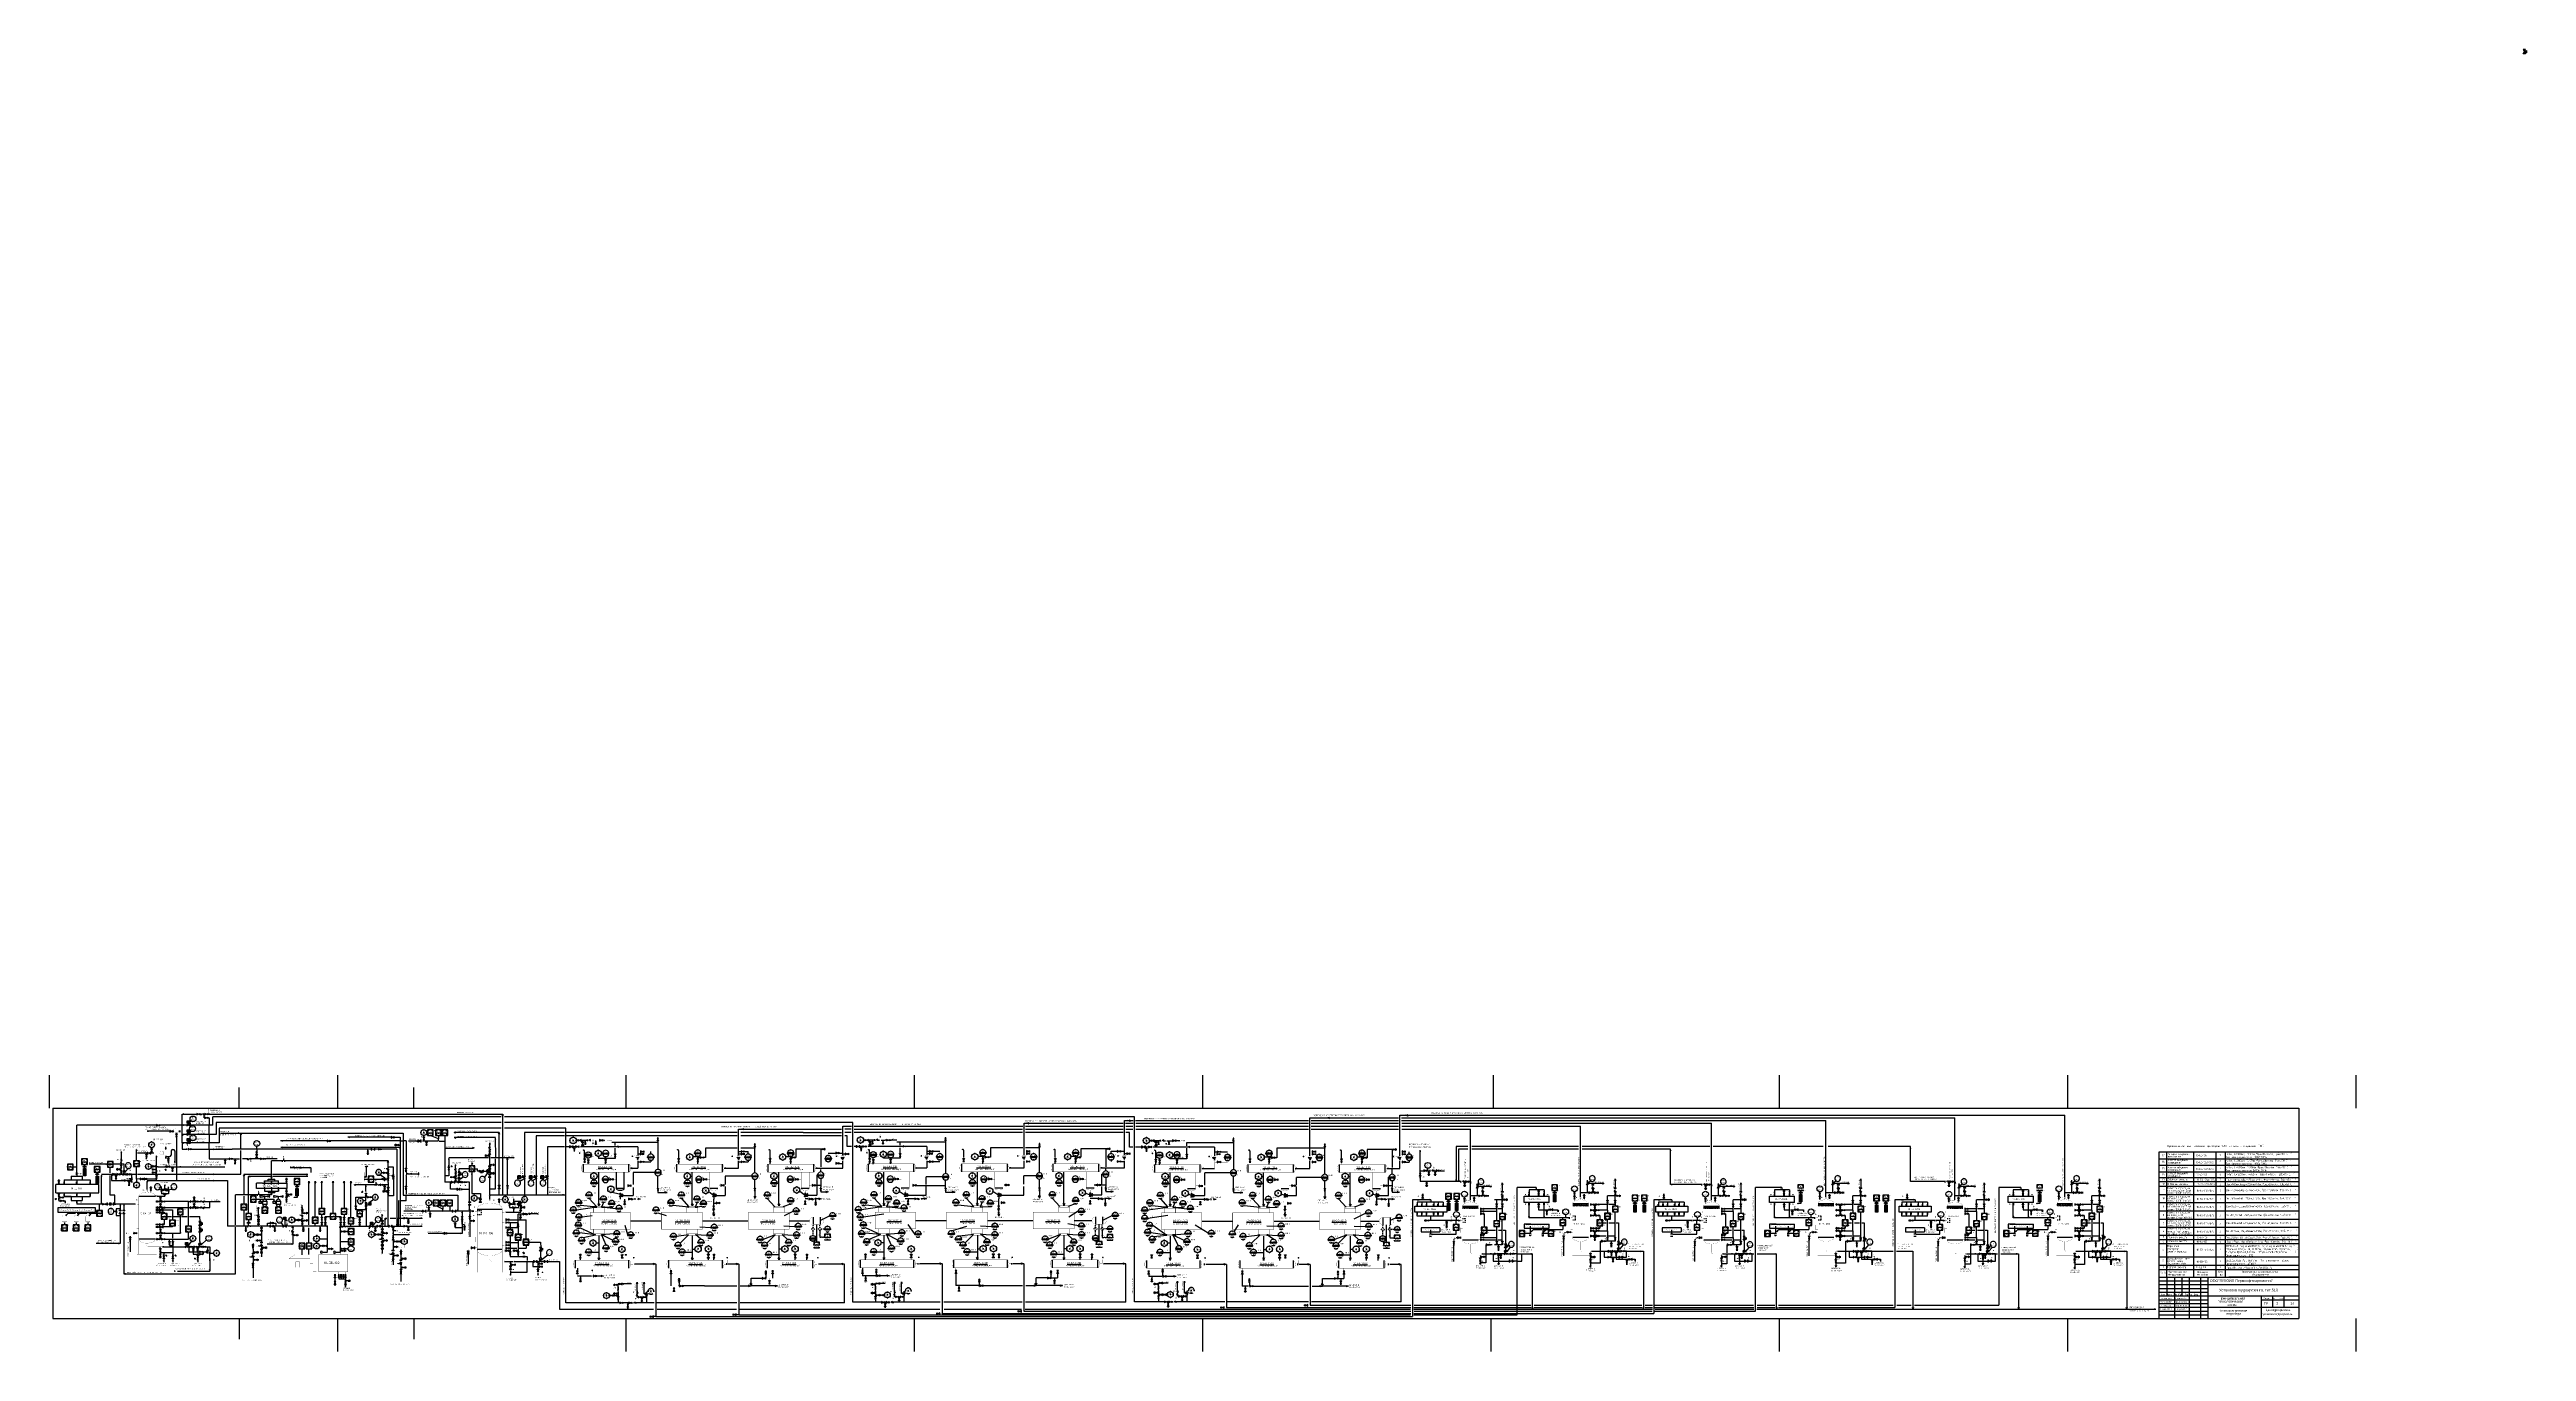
# Model space of a CAD drawing. Extents: x 230 to 652, y 120 to 276.
# Drawn here: x 229.6 to 526.4, y 119.7 to 275.7 of the extents above; entities that cross this region are included whole.
import ezdxf
from ezdxf.enums import TextEntityAlignment as Align

# ---------------------------------------------------------------- set-up
doc = ezdxf.new("R2010")
doc.units = 0
doc.header["$MEASUREMENT"] = 0
for name, pattern in [('DASH', [0.15625, 0.09375, -0.0625]), ('DASHED', [0.1875, 0.125, -0.0625]), ('DASHS', [0.375, 0.25, -0.125]), ('HIDDEN', [0.125, 0.0625, -0.0625]), ('PHANTOM', [0.84375, 0.375, -0.09375, 0.09375, -0.09375, 0.09375, -0.09375]), ('SDASH', [0.09375, 0.046875, -0.046875])]:
    doc.linetypes.add(name, pattern=pattern)
doc.layers.get('0').update_dxf_attribs({"linetype": 'CONTINUOUS'})
for name, color, linetype in [('1', 2, 'CONTINUOUS'), ('3', 7, 'DASHS'), ('CORPORATSERV', 7, 'CONTINUOUS'), ('HATCH', 252, 'CONTINUOUS'), ('IN-ATTRIBS', 7, 'CONTINUOUS'), ('IN-ELECTRICAL', 7, 'HIDDEN'), ('IN-EQUIP', 6, 'CONTINUOUS'), ('IN-EQUIPMENT', 7, 'CONTINUOUS'), ('IN-FUTURE', 7, 'DASH'), ('IN-INST-TAP', 7, 'CONTINUOUS'), ('IN-INSTRUMENT', 7, 'SDASH'), ('IN-MAJ-PROC', 3, 'CONTINUOUS'), ('IN-MIN-PROC', 7, 'CONTINUOUS'), ('IN-PNEUMATIC', 7, 'CONTINUOUS'), ('IN-SOFTWARE', 7, 'CONTINUOUS'), ('IN-TEXT', 51, 'CONTINUOUS')]:
    doc.layers.add(name, color=color, linetype=linetype)
doc.styles.add('ATTRIBS', font='SIMPLEX', dxfattribs={"width": 0.8, "height": 0.125})
doc.styles.add('B2', font='AU101S01', dxfattribs={"height": 0.14})
doc.styles.add('NARROW', font='simplex', dxfattribs={"width": 0.75, "height": 0.1})
doc.styles.add('S1', font='SIMPLEX.shx')
doc.styles.add('SIMPLEX', font='SIMPLEX')
doc.styles.add('STYLE', font='txt.shx', dxfattribs={"width": 0.8, "height": 4})

# ---------------------------------------------------------------- blocks, each defined once
blk = doc.blocks.new('BUBTEXT')
at = {"layer": 'IN-ATTRIBS'}
for p in [(-0.25, 0), (0, 0.25), (0, 0), (0.25, 0), (0, -0.25)]:
    blk.add_point(p, dxfattribs=at)
at = {"layer": 'IN-ATTRIBS', "style": 'ATTRIBS'}
blk.add_attdef('SYSCDV', text='', height=0.1, dxfattribs=at).set_placement((-0.31, 0.14), align=Align.RIGHT)
at = {"layer": 'IN-ATTRIBS', "style": 'ATTRIBS', "flags": 1}
blk.add_attdef('SYSCDI', text='', height=0.1, dxfattribs=at).set_placement((-0.31, 0.31), align=Align.RIGHT)
at = {"layer": 'IN-ATTRIBS', "style": 'S1'}
for tag, p in [('INSTTYPE', (0, 0.05)), ('TAGNUM', (0, -0.16)), ('MD', (0.4, -0.57)), ('SZ', (0.4, -0.7))]:
    blk.add_attdef(tag, text='', height=0.1, dxfattribs=at).set_placement(p, align=Align.CENTER)
at = {"layer": 'IN-ATTRIBS', "flags": 1}
for tag, style, width, p in [('DWGNO', 'ATTRIBS', 0.8, (0, 0.45)), ('FILENO', 'ATTRIBS', 0.8, (0, 0.31)), ('IDNUM', 'ATTRIBS', 0.8, (0.01, 0.58)), ('INSTALL', 'ATTRIBS', 0.8, (-0.09, -0.7)), ('DATE', 'ATTRIBS', 0.8, (-0.09, -0.97)), ('SERV', 'ATTRIBS', 0.8, (-0.08, -0.84)), ('CSYS', 'NARROW', 0.75, (-0.09, -1.24)), ('LOC', 'ATTRIBS', 0.8, (-0.08, -0.42)), ('DES', 'NARROW', 0.75, (-0.09, -1.1)), ('SIG', 'ATTRIBS', 0.8, (-0.09, -0.56))]:
    blk.add_attdef(tag, text='', height=0.1, dxfattribs=dict(at, style=style, width=width)).set_placement(p, align=Align.CENTER)
at = {"layer": 'IN-ATTRIBS', "style": 'S1'}
for tag, p in [('XT', (0.32, 0.26)), ('A1', (0.32, 0.12)), ('A2', (0.32, -0.03)), ('A3', (0.32, -0.18)), ('RES', (0.32, -0.34))]:
    blk.add_attdef(tag, p, '', height=0.1, dxfattribs=at)
blk = doc.blocks.new('VALVTEXT')
at = {"layer": 'IN-ATTRIBS'}
for p in [(0, 0.0625), (0, 0), (0.25, 0.0625), (0.25, 0), (0, -0.0625), (0.25, -0.0625)]:
    blk.add_point(p, dxfattribs=at)
at = {"layer": 'IN-ATTRIBS', "style": 'S1', "flags": 1}
for tag, p in [('DWGNO', (0.125, 0.4375)), ('FILENO', (0.125, 0.3125)), ('IDNUM', (0.125, 0.5625))]:
    blk.add_attdef(tag, text='', height=0.1, dxfattribs=at).set_placement(p, align=Align.CENTER)
at = {"layer": 'IN-ATTRIBS', "style": 'S1'}
for tag, p in [('MODE', (0.125, 0.078125)), ('SIZE', (0.125, -0.1875))]:
    blk.add_attdef(tag, text='', height=0.1, dxfattribs=at).set_placement(p, align=Align.CENTER)
blk = doc.blocks.new('*X15')
at = {"color": 0}
for p, q in [((21.06, 12.05), (21.08, 12.06)), ((21.07, 11.88), (21.25, 12.06)), ((21.24, 11.88), (21.43, 12.06)), ((21.42, 11.88), (21.61, 12.06)), ((21.6, 11.88), (21.79, 12.06)), ((21.77, 11.88), (21.96, 12.06)), ((21.95, 11.88), (22.14, 12.06)), ((22.13, 11.88), (22.32, 12.06)), ((22.3, 11.88), (22.49, 12.06)), ((22.48, 11.88), (22.67, 12.06)), ((22.66, 11.88), (22.85, 12.06)), ((22.84, 11.88), (22.88, 11.91))]:
    blk.add_line(p, q, dxfattribs=at)
blk = doc.blocks.new('PE2')
for points in [[(0, 0, 0.150368), (0.19, 0.06, 0.150368)], [(0.12, 0, 0.206864), (0.19, 0.06, 0.206864)], [(0.12, 0, -0.206864), (0.19, -0.06, -0.206864)]]:
    blk.add_lwpolyline(points, format="xyb")
blk.add_arc((-0.01, -0.34), 0.336, 54.4623, 88.6678)
for points in [[(0, 0), (0.12, 0), (0.04, 0), (0.14, 0.01)], [(0, 0), (0.12, 0), (0.04, 0), (0.14, -0.01)], [(0.04, 0), (0.14, 0.01), (0.08, 0.01), (0.16, 0.02)], [(0.08, 0.01), (0.16, 0.02), (0.12, 0.02), (0.17, 0.03)], [(0.12, 0.02), (0.17, 0.03), (0.15, 0.04), (0.18, 0.05)], [(0.15, 0.04), (0.18, 0.05), (0.19, 0.06)], [(0.04, 0), (0.14, -0.01), (0.08, -0.01), (0.16, -0.02)], [(0.08, -0.01), (0.16, -0.02), (0.12, -0.02), (0.17, -0.03)], [(0.12, -0.02), (0.17, -0.03), (0.15, -0.04), (0.18, -0.05)], [(0.15, -0.04), (0.18, -0.05), (0.19, -0.06)]]:
    blk.add_solid(points)
blk = doc.blocks.new('PE13')
at = {"const_width": 0.015}
for points in [[(0, 0), (0.1875, 0)], [(0.1875, 0.0625), (0.1875, -0.0625)]]:
    blk.add_lwpolyline(points, dxfattribs=at)
blk = doc.blocks.new('T1FLANGE')
at = {"layer": 'IN-EQUIPMENT', "const_width": 0.015}
blk.add_lwpolyline([(0, 0.0625), (0, -0.0625)], dxfattribs=at)
blk = doc.blocks.new('PF35')
blk.add_lwpolyline([(0, -0.0625), (0.25, 0.0625), (0.25, -0.0625), (0, 0.0625)], close=True)
at = {"layer": 'IN-ATTRIBS', "style": 'S1'}
for tag, p in [('MODE', (0.125, 0.078125)), ('SIZE', (0.125, -0.1875))]:
    blk.add_attdef(tag, text='', height=0.1, dxfattribs=at).set_placement(p, align=Align.CENTER)
blk = doc.blocks.new('PE3')
for points in [[(0, 0, 0.150368), (0.19, 0.06, 0.150368)], [(0.12, 0, 0.206864), (0.19, 0.06, 0.206864)], [(0.12, 0, -0.206864), (0.19, -0.06, -0.206864)]]:
    blk.add_lwpolyline(points, format="xyb")
blk.add_arc((-0.01, -0.34), 0.336, 54.4623, 88.6678)
for points in [[(0, 0), (0.12, 0), (0.04, 0), (0.14, 0.01)], [(0, 0), (0.12, 0), (0.04, 0), (0.14, -0.01)], [(0.04, 0), (0.14, 0.01), (0.08, 0.01), (0.16, 0.02)], [(0.08, 0.01), (0.16, 0.02), (0.12, 0.02), (0.17, 0.03)], [(0.12, 0.02), (0.17, 0.03), (0.15, 0.04), (0.18, 0.05)], [(0.15, 0.04), (0.18, 0.05), (0.19, 0.06)], [(0.04, 0), (0.14, -0.01), (0.08, -0.01), (0.16, -0.02)], [(0.08, -0.01), (0.16, -0.02), (0.12, -0.02), (0.17, -0.03)], [(0.12, -0.02), (0.17, -0.03), (0.15, -0.04), (0.18, -0.05)], [(0.15, -0.04), (0.18, -0.05), (0.19, -0.06)]]:
    blk.add_solid(points)
blk = doc.blocks.new('PF35A')
blk.add_lwpolyline([(0, -0.0625), (0.25, 0.0625), (0.25, -0.0625), (0, 0.0625)], close=True)
blk = doc.blocks.new('PD14')
for points, const_width in [([(0.03, 0.5, 1), (0.095, 0.5, 1)], 0.065), ([(-0.00125, 0.375, 1), (0.12625, 0.375, 1)], 0.0025)]:
    blk.add_lwpolyline(points, format="xyb", close=True, dxfattribs=dict(const_width=const_width))
at = {"const_width": 0.005}
blk.add_lwpolyline([(0.0625, 0.3125), (0.0625, 0)], dxfattribs=at)
blk = doc.blocks.new('-ARROW')
blk.add_line((0.09, 0), (0.12, 0))
for points in [[(0.09, 0), (0, 0), (0.09, 0), (0.12, 0.02)], [(0.09, 0), (0, 0), (0.09, 0), (0.12, -0.02)]]:
    blk.add_solid(points)
blk = doc.blocks.new('PH11')
blk.add_lwpolyline([(-0.19, 0), (0, 0.19), (0.19, 0), (0, -0.19), (-0.19, 0)])
at = {"layer": 'IN-ATTRIBS', "style": 'S1', "flags": 1}
for tag, p in [('DWGNO', (0, 0.23)), ('IDNUM', (0, 0.37)), ('MODNO', (0, -0.54)), ('ADDR', (0, -0.84)), ('DATE', (-0.01, -0.98)), ('SIG', (0, -0.39))]:
    blk.add_attdef(tag, text='', height=0.1, dxfattribs=at).set_placement(p, align=Align.CENTER)
at = {"layer": 'IN-ATTRIBS', "style": 'S1'}
for tag, p in [('LSYS', (0, -0.05)), ('PT', (0, -0.69)), ('LNUM', (0.23, -0.18))]:
    blk.add_attdef(tag, text='', height=0.1, dxfattribs=at).set_placement(p, align=Align.CENTER)
blk = doc.blocks.new('SOFTCIR')
blk.add_circle((0, 0), 0.266)
blk = doc.blocks.new('A$C1D2507AC')
at = {"layer": 'CORPORATSERV', "color": 7, "style": 'STYLE'}
blk.add_text('Примечание: все позиции приборов КИА читать с индексом "10".', height=0.2403, dxfattribs=at).set_placement((0, 0.04, -0.77))
blk = doc.blocks.new('SOLENOID')
at = {"linetype": 'Continuous'}
for points in [[(247.52, 134.72), (247.66, 134.97), (247.38, 134.97)], [(247.52, 134.72), (247.66, 134.47), (247.38, 134.47)], [(247.52, 134.72), (247.77, 134.86), (247.77, 134.58)]]:
    blk.add_lwpolyline(points, close=True, dxfattribs=at)

msp = doc.modelspace()

# ---------------------------------------------------------------- hatches: boundary and pattern name
at = {"linetype": 'Continuous'}
h = msp.add_hatch(dxfattribs=at)
h.set_pattern_fill('ANSI31', color=2, scale=0.0014, style=0)
h.set_pattern_definition([(45, (-511.36866988, 126.94704847), (-0.000123743686708, 0.000123743686708), [])])
edge = h.paths.add_edge_path()
edge.add_line((247.77, 148.11), (247.81, 148.09))
edge.add_line((247.81, 148.09), (247.67, 148.06))
edge.add_line((247.67, 148.06), (247.77, 148.15))
edge.add_line((247.77, 148.15), (247.77, 148.11))
h = msp.add_hatch(dxfattribs=at)
h.set_pattern_fill('ANSI31', color=2, scale=0.0014, angle=90, style=0)
h.set_pattern_definition([(135, (258.71958775, -601.79218647), (-0.000123743686708, -0.000123743686708), [])])
edge = h.paths.add_edge_path()
edge.add_line((238.26, 142.64), (238.15, 142.53))
edge.add_line((238.24, 142.48), (238.27, 142.64))
edge.add_line((238.21, 142.54), (238.24, 142.48))
edge.add_line((238.15, 142.53), (238.21, 142.54))
h = msp.add_hatch()
h.set_pattern_fill('ANSI31', color=2, scale=0.0014, angle=180, style=0)
h.set_pattern_definition([(135, (997.73798207, 122.21883999), (0.000123743686708, 0.000123743686708), [])])
edge = h.paths.add_edge_path()
edge.add_line((253.31, 142.68), (253.42, 142.79))
edge.add_line((253.46, 142.7), (253.31, 142.67))
edge.add_line((253.41, 142.72), (253.46, 142.7))
edge.add_line((253.42, 142.79), (253.41, 142.72))
for points in [[(257.56, 143.02, 1), (257.69, 143.02, 1)], [(268.62, 140.16, 1), (268.75, 140.16, 1)], [(269.76, 141.55, 1), (269.76, 141.68, 1)], [(270.39, 140.71, 1), (270.39, 140.83, 1)], [(395.55, 141.69, 0.373738), (395.49, 141.76, -0.070186), (395.47, 141.76, 0.373738), (395.41, 141.69, 1)], [(254.57, 138.83, 1), (254.69, 138.83, 1)], [(258.33, 138.38, 1), (258.33, 138.25, 1)], [(321.51, 137.32, 1), (321.32, 137.32, 1)], [(356.22, 137.24, 1), (356.02, 137.24, 1)], [(390.17, 137.18, 1), (389.98, 137.18, 1)], [(258.33, 134.21, 1), (258.33, 134.09, 1)], [(259.61, 136.1, 1), (259.61, 135.98, 1)], [(267.89, 134.21, 1), (268.02, 134.21, 0.373738), (267.96, 134.27, -0.070186), (267.95, 134.27, 0.373738)], [(265.43, 128.09, 1), (265.43, 128.22, 1)], [(304.94, 128.31, 1), (305.14, 128.31, 1)], [(315.53, 129.23, -1), (315.33, 129.23, -1)], [(328.57, 129.24, 1), (328.76, 129.24, 1)], [(340.91, 128.25, 1), (341.11, 128.25, 1)], [(349.7, 129.26, -1), (349.5, 129.26, -1)], [(362.88, 129.26, 1), (363.07, 129.26, 1)], [(373.28, 128.28, 1), (373.47, 128.28, 1)], [(384.1, 129.2, -1), (383.9, 129.2, -1)], [(299.57, 126.86, 1), (299.57, 126.74, 0.344667), (299.63, 126.78, -0.122169), (299.63, 126.81, 0.344667)], [(330.42, 126.93, 1), (330.42, 126.8, 0.344667), (330.48, 126.85, -0.122169), (330.48, 126.88, 0.344667)], [(364.33, 126.98, 1), (364.33, 126.85, 0.344667), (364.39, 126.9, -0.122169), (364.39, 126.93, 0.344667)]]:
    msp.add_hatch(color=2).paths.add_polyline_path(points)
h = msp.add_hatch(dxfattribs=at)
h.set_pattern_fill('ANSI31', color=2, scale=0.0014, angle=-90, style=0)
h.set_pattern_definition([(315, (260.51486336, 982.23110309), (0.000123743686708, 0.000123743686708), [])])
h.paths.add_polyline_path([(282.3, 144.06), (282.28, 144.02), (282.25, 144.15), (282.35, 144.07)])
h = msp.add_hatch()
h.set_pattern_fill('ANSI31', color=2, scale=0.76, style=0)
h.set_pattern_definition([(45, (23.91814, -641.56429), (-0.067175144, 0.067175144), [])])
h.paths.add_polyline_path([(300.08, 142.61), (300.27, 142.99), (300.08, 142.99), (299.89, 142.99)])
h = msp.add_hatch()
h.set_pattern_fill('ANSI31', color=2, scale=0.76, angle=250, style=0)
h.set_pattern_definition([(295, (23.91814, -641.56429), (0.08609924, 0.040148735), [])])
h.paths.add_polyline_path([(300.27, 142.99), (300.08, 142.99), (299.89, 142.99), (300.08, 142.61)])
h = msp.add_hatch(dxfattribs=at)
h.set_pattern_fill('ANSI31', color=2, scale=0.76, style=0)
h.set_pattern_definition([(45, (36.01053, -641.56435), (-0.067175144, 0.067175144), [])])
h.paths.add_polyline_path([(312.36, 142.99), (312.17, 142.99), (311.98, 142.99), (312.17, 142.61)])
h = msp.add_hatch(dxfattribs=at)
h.set_pattern_fill('ANSI31', color=2, scale=0.76, angle=250, style=0)
h.set_pattern_definition([(295, (36.01053, -641.56435), (0.08609924, 0.040148735), [])])
h.paths.add_polyline_path([(312.36, 142.99), (312.17, 142.99), (311.98, 142.99), (312.17, 142.61)])
h = msp.add_hatch(dxfattribs=at)
h.set_pattern_fill('ANSI31', color=2, scale=0.76, angle=250, style=0)
h.set_pattern_definition([(295, (48.5018, -641.5643), (0.08609924, 0.040148735), [])])
h.paths.add_polyline_path([(324.85, 142.99), (324.66, 142.99), (324.47, 142.99), (324.66, 142.61)])
h = msp.add_hatch(dxfattribs=at)
h.set_pattern_fill('ANSI31', color=2, scale=0.76, style=0)
h.set_pattern_definition([(45, (48.5018, -641.5643), (-0.067175144, 0.067175144), [])])
h.paths.add_polyline_path([(324.85, 142.99), (324.66, 142.99), (324.47, 142.99), (324.66, 142.61)])
h = msp.add_hatch(dxfattribs=at)
h.set_pattern_fill('ANSI31', color=2, scale=0.76, style=0)
h.set_pattern_definition([(45, (58.54904, -641.52808), (-0.067175144, 0.067175144), [])])
h.paths.add_polyline_path([(334.71, 142.64), (334.9, 143.02), (334.71, 143.02), (334.52, 143.02)])
h = msp.add_hatch(dxfattribs=at)
h.set_pattern_fill('ANSI31', color=2, scale=0.76, angle=250, style=0)
h.set_pattern_definition([(295, (58.54904, -641.52808), (0.08609924, 0.040148735), [])])
h.paths.add_polyline_path([(334.9, 143.02), (334.71, 143.02), (334.52, 143.02), (334.71, 142.64)])
h = msp.add_hatch(dxfattribs=at)
h.set_pattern_fill('ANSI31', color=2, scale=0.76, style=0)
h.set_pattern_definition([(45, (70.22103, -641.52814), (-0.067175144, 0.067175144), [])])
h.paths.add_polyline_path([(346.57, 143.02), (346.38, 143.02), (346.19, 143.02), (346.38, 142.64)])
h = msp.add_hatch(dxfattribs=at)
h.set_pattern_fill('ANSI31', color=2, scale=0.76, angle=250, style=0)
h.set_pattern_definition([(295, (70.22103, -641.52814), (0.08609924, 0.040148735), [])])
h.paths.add_polyline_path([(346.57, 143.02), (346.38, 143.02), (346.19, 143.02), (346.38, 142.64)])
h = msp.add_hatch(dxfattribs=at)
h.set_pattern_fill('ANSI31', color=2, scale=0.76, angle=250, style=0)
h.set_pattern_definition([(295, (82.2333, -641.52808), (0.08609924, 0.040148735), [])])
h.paths.add_polyline_path([(358.59, 143.02), (358.4, 143.02), (358.21, 143.02), (358.4, 142.64)])
h = msp.add_hatch(dxfattribs=at)
h.set_pattern_fill('ANSI31', color=2, scale=0.76, style=0)
h.set_pattern_definition([(45, (82.2333, -641.52808), (-0.067175144, 0.067175144), [])])
h.paths.add_polyline_path([(358.59, 143.02), (358.4, 143.02), (358.21, 143.02), (358.4, 142.64)])
h = msp.add_hatch(dxfattribs=at)
h.set_pattern_fill('ANSI31', color=2, scale=0.76, angle=250, style=0)
h.set_pattern_definition([(295, (93.03004, -641.59572), (0.08609924, 0.040148735), [])])
h.paths.add_polyline_path([(369.38, 142.96), (369.19, 142.96), (369, 142.96), (369.19, 142.58)])
h = msp.add_hatch(dxfattribs=at)
h.set_pattern_fill('ANSI31', color=2, scale=0.76, style=0)
h.set_pattern_definition([(45, (93.03004, -641.59572), (-0.067175144, 0.067175144), [])])
h.paths.add_polyline_path([(369.19, 142.58), (369.38, 142.96), (369.19, 142.96), (369, 142.96)])
h = msp.add_hatch(dxfattribs=at)
h.set_pattern_fill('ANSI31', color=2, scale=0.76, style=0)
h.set_pattern_definition([(45, (115.23823, -641.59429), (-0.067175144, 0.067175144), [])])
h.paths.add_polyline_path([(391.59, 142.96), (391.4, 142.96), (391.21, 142.96), (391.4, 142.58)])
h = msp.add_hatch(dxfattribs=at)
h.set_pattern_fill('ANSI31', color=2, scale=0.76, angle=250, style=0)
h.set_pattern_definition([(295, (115.23823, -641.59429), (0.08609924, 0.040148735), [])])
h.paths.add_polyline_path([(391.59, 142.96), (391.4, 142.96), (391.21, 142.96), (391.4, 142.58)])
h = msp.add_hatch(dxfattribs=at)
h.set_pattern_fill('ANSI31', color=256, style=0)
h.set_pattern_definition([(45, (-25.46522, 2.73702), (-0.08838835, 0.08838835), [])])
h.paths.add_polyline_path([(233.65, 141.62), (233.93, 141.62), (233.93, 140.74), (233.65, 140.74)])
h = msp.add_hatch(dxfattribs=at)
h.set_pattern_fill('ANSI31', color=256, style=0)
h.set_pattern_definition([(45, (-23.95142, 1.82412), (-0.08838835, 0.08838835), [])])
h.paths.add_polyline_path([(235.17, 140.71), (235.44, 140.71), (235.44, 139.83), (235.17, 139.83)])
h = msp.add_hatch(dxfattribs=at)
h.set_pattern_fill('ANSI31', color=2, scale=0.001, angle=180, style=0)
h.set_pattern_definition([(225, (782.24205212, 155.97791086), (8.8388347648e-05, -8.8388347648e-05), [])])
edge = h.paths.add_edge_path()
edge.add_arc((243.52, 141.46), 0.0638, -180, 0, ccw=False)
edge.add_arc((243.52, 141.46), 0.0638, 0, 180, ccw=False)
h = msp.add_hatch(dxfattribs=at)
h.set_pattern_fill('ANSI31', color=2, scale=0.0014, style=0)
h.set_pattern_definition([(135, (1078.93665225, 116.57192831), (0.000123743686708, 0.000123743686708), [])])
h.paths.add_polyline_path([(268.74, 139.75), (268.81, 139.66), (268.81, 139.71), (268.85, 139.73)])
h = msp.add_hatch(dxfattribs=at)
h.set_pattern_fill('ANSI31', color=2, scale=0.001, angle=360, style=0)
h.set_pattern_definition([(45, (-311.6978493, 124.65990405), (-8.8388347648e-05, 8.8388347648e-05), [])])
edge = h.paths.add_edge_path()
edge.add_arc((277.79, 141.88), 0.0637, 89.9549, 269.9549, ccw=False)
edge.add_arc((277.79, 141.88), 0.0637, -90.0451, 89.9549, ccw=False)
h = msp.add_hatch(dxfattribs=at)
h.set_pattern_fill('ANSI31', color=2, scale=0.0014, angle=-90, style=0)
h.set_pattern_definition([(315, (256.42318097, 979.6168359), (0.000123743686708, 0.000123743686708), [])])
h.paths.add_polyline_path([(278.21, 141.45), (278.19, 141.41), (278.16, 141.53), (278.25, 141.45)])
at = {"linetype": 'DASH'}
h = msp.add_hatch(dxfattribs=at)
h.set_pattern_fill('ANSI31', color=2, scale=0.001, angle=90, style=0)
h.set_pattern_definition([(135, (241.30624739, -383.94953732), (-8.8388347648e-05, -8.8388347648e-05), [])])
edge = h.paths.add_edge_path()
edge.add_arc((230.34, 137.97), 0.0638, 270, 450)
edge.add_arc((230.34, 137.97), 0.0638, 90, 270)
h = msp.add_hatch()
h.set_pattern_fill('ANSI31', color=2, scale=0.0014, style=0)
h.set_pattern_definition([(45, (-496.36873882, 117.12578942), (-0.000123743686708, 0.000123743686708), [])])
edge = h.paths.add_edge_path()
edge.add_line((248.06, 137.58), (247.95, 137.69))
edge.add_line((247.91, 137.61), (248.06, 137.58))
edge.add_line((247.96, 137.63), (247.91, 137.61))
edge.add_line((247.95, 137.69), (247.96, 137.63))
h = msp.add_hatch()
h.set_pattern_fill('ANSI31', color=2, scale=0.0014, style=0)
h.set_pattern_definition([(45, (-496.36873882, 116.3882439), (-0.000123743686708, 0.000123743686708), [])])
edge = h.paths.add_edge_path()
edge.add_line((248.06, 136.84), (247.95, 136.95))
edge.add_line((247.91, 136.87), (248.06, 136.84))
edge.add_line((247.96, 136.89), (247.91, 136.87))
edge.add_line((247.95, 136.95), (247.96, 136.89))
at = {"linetype": 'Continuous'}
h = msp.add_hatch(color=256, dxfattribs=at)
edge = h.paths.add_edge_path()
edge.add_arc((258.92, 138.15), 0.0263, 0, 360)
h = msp.add_hatch(dxfattribs=at)
h.set_pattern_fill('ANSI31', color=256, style=0)
h.set_pattern_definition([(45, (0, 0.35415), (-0.08838835, 0.08838835), [])])
h.paths.add_polyline_path([(259.12, 139.24), (259.39, 139.24), (259.39, 138.36), (259.12, 138.36)])
h = msp.add_hatch(dxfattribs=at)
h.set_pattern_fill('ANSI31', color=2, scale=0.001, style=0)
h.set_pattern_definition([(134.945972343, (282.26745183, -419.68651893), (-8.847165506e-05, -8.8304961643e-05), [])])
edge = h.paths.add_edge_path()
edge.add_arc((267.07, 138.8), 0.0638, 269.946, 449.946)
edge.add_arc((267.07, 138.8), 0.0638, 89.946, 269.946)
h = msp.add_hatch(dxfattribs=at)
h.set_pattern_fill('ANSI31', color=256, style=0)
h.set_pattern_definition([(45, (137.99349, -1.40847), (-0.08838835, 0.08838835), [])])
h.paths.add_polyline_path([(397.11, 137.48), (397.39, 137.48), (397.39, 136.59), (397.11, 136.59)])
h = msp.add_hatch(dxfattribs=at)
h.set_pattern_fill('ANSI31', color=256, style=0)
h.set_pattern_definition([(45, (138.97123, -1.40847), (-0.08838835, 0.08838835), [])])
h.paths.add_polyline_path([(398.09, 137.48), (398.36, 137.48), (398.36, 136.59), (398.09, 136.59)])
h = msp.add_hatch(dxfattribs=at)
h.set_pattern_fill('ANSI31', color=256, style=0)
h.set_pattern_definition([(45, (150.72505, -0.37154), (-0.08838835, 0.08838835), [])])
h.paths.add_polyline_path([(409.84, 138.51), (410.12, 138.51), (410.12, 137.63), (409.84, 137.63)])
h = msp.add_hatch(dxfattribs=at)
h.set_pattern_fill('ANSI31', color=256, style=0)
h.set_pattern_definition([(45, (160.34722, -1.61151), (-0.08838835, 0.08838835), [])])
h.paths.add_polyline_path([(419.47, 137.27), (419.74, 137.27), (419.74, 136.39), (419.47, 136.39)])
h = msp.add_hatch(dxfattribs=at)
h.set_pattern_fill('ANSI31', color=256, style=0)
h.set_pattern_definition([(45, (161.45834, -1.61151), (-0.08838835, 0.08838835), [])])
h.paths.add_polyline_path([(420.58, 137.27), (420.85, 137.27), (420.85, 136.39), (420.58, 136.39)])
h = msp.add_hatch(color=256, dxfattribs=at)
edge = h.paths.add_edge_path()
edge.add_arc((439.14, 137.42), 0.0263, 0, 360)
h = msp.add_hatch(dxfattribs=at)
h.set_pattern_fill('ANSI31', color=256, style=0)
h.set_pattern_definition([(45, (180.21578, -0.37154), (-0.08838835, 0.08838835), [])])
h.paths.add_polyline_path([(439.33, 138.51), (439.61, 138.51), (439.61, 137.63), (439.33, 137.63)])
h = msp.add_hatch(dxfattribs=at)
h.set_pattern_fill('ANSI31', color=256, style=0)
h.set_pattern_definition([(45, (189.29285, -1.61151), (-0.08838835, 0.08838835), [])])
h.paths.add_polyline_path([(448.41, 137.27), (448.69, 137.27), (448.69, 136.39), (448.41, 136.39)])
h = msp.add_hatch(dxfattribs=at)
h.set_pattern_fill('ANSI31', color=256, style=0)
h.set_pattern_definition([(45, (190.41304, -1.61151), (-0.08838835, 0.08838835), [])])
h.paths.add_polyline_path([(449.53, 137.27), (449.81, 137.27), (449.81, 136.39), (449.53, 136.39)])
h = msp.add_hatch(color=256, dxfattribs=at)
edge = h.paths.add_edge_path()
edge.add_arc((467.78, 137.42), 0.0263, 0, 360)
h = msp.add_hatch(dxfattribs=at)
h.set_pattern_fill('ANSI31', color=256, style=0)
h.set_pattern_definition([(45, (208.85396, -0.37154), (-0.08838835, 0.08838835), [])])
h.paths.add_polyline_path([(467.97, 138.51), (468.25, 138.51), (468.25, 137.63), (467.97, 137.63)])
h = msp.add_hatch(dxfattribs=at)
h.set_pattern_fill('ANSI31', scale=0.001, style=0)
h.set_pattern_definition([(45, (-291.92541184, 127.07679905), (-8.8388347648e-05, 8.8388347648e-05), [])])
edge = h.paths.add_edge_path()
edge.add_line((231.59, 136.03), (231.62, 136.02))
edge.add_line((231.62, 136.02), (231.54, 135.99))
edge.add_line((231.53, 135.98), (231.58, 136.07))
edge.add_line((231.58, 136.07), (231.59, 136.03))
h = msp.add_hatch(dxfattribs=at)
h.set_pattern_fill('ANSI31', scale=0.001, style=0)
h.set_pattern_definition([(45, (-290.5318878, 127.07679905), (-8.8388347648e-05, 8.8388347648e-05), [])])
edge = h.paths.add_edge_path()
edge.add_line((232.98, 136.03), (233.02, 136.02))
edge.add_line((233.02, 136.02), (232.93, 135.99))
edge.add_line((232.93, 135.98), (232.97, 136.07))
edge.add_line((232.97, 136.07), (232.98, 136.03))
h = msp.add_hatch(dxfattribs=at)
h.set_pattern_fill('ANSI31', scale=0.001, style=0)
h.set_pattern_definition([(45, (-289.11988914, 127.07679905), (-8.8388347648e-05, 8.8388347648e-05), [])])
edge = h.paths.add_edge_path()
edge.add_line((234.39, 136.03), (234.43, 136.02))
edge.add_line((234.43, 136.02), (234.34, 135.99))
edge.add_line((234.34, 135.98), (234.39, 136.07))
edge.add_line((234.39, 136.07), (234.39, 136.03))
h = msp.add_hatch(dxfattribs=at)
h.set_pattern_fill('ANSI31', color=2, scale=0.00014, style=0)
h.set_pattern_definition([(45, (46.262292219, -578.457270464), (-1.237436867076e-05, 1.237436867076e-05), [])])
h.paths.add_polyline_path([(287.02, 136.16), (287.11, 136.25), (286.99, 136.23), (287.02, 136.21)])
h = msp.add_hatch()
h.set_pattern_fill('ANSI31', color=2, scale=0.001, angle=180, style=0)
h.set_pattern_definition([(225, (781.41773636, 134.96611099), (8.8388347648e-05, -8.8388347648e-05), [])])
edge = h.paths.add_edge_path()
edge.add_arc((243.6, 131.19), 0.0638, 90.0531, 270.0531, ccw=False)
edge.add_arc((243.6, 131.19), 0.0638, -89.9469, 90.0531, ccw=False)
h = msp.add_hatch()
h.set_pattern_fill('ANSI31', color=2, scale=0.001, angle=180, style=0)
h.set_pattern_definition([(225, (782.50523392, 134.96611099), (8.8388347648e-05, -8.8388347648e-05), [])])
edge = h.paths.add_edge_path()
edge.add_arc((244.69, 131.19), 0.0638, 90.0531, 270.0531, ccw=False)
edge.add_arc((244.69, 131.19), 0.0638, -89.9469, 90.0531, ccw=False)
h = msp.add_hatch()
h.set_pattern_fill('ANSI31', color=2, scale=0.001, style=0)
h.set_pattern_definition([(45, (-290.78906712, 127.04423977), (-8.8388347648e-05, 8.8388347648e-05), [])])
edge = h.paths.add_edge_path()
edge.add_arc((247.02, 130.82), 0.0638, -89.9469, 90.0531, ccw=False)
edge.add_arc((247.02, 130.82), 0.0638, 90.0531, 270.0531, ccw=False)
h = msp.add_hatch(dxfattribs=at)
h.set_pattern_fill('ANSI31', color=2, scale=0.0013, style=0)
h.set_pattern_definition([(45, (-494.24449432, 122.51073528), (-0.000114904851943, 0.000114904851943), [])])
edge = h.paths.add_edge_path()
edge.add_arc((279.77, 131.57), 0.0637, 0, 360)
h = msp.add_hatch(dxfattribs=at)
h.set_pattern_fill('ANSI31', color=2, scale=0.0014, angle=90, style=0)
h.set_pattern_definition([(225, (297.6455762, 971.35559857), (-0.000123743686708, 0.000123743686708), [])])
edge = h.paths.add_edge_path()
edge.add_arc((286.41, 131.49), 0.0892, 179.9546, 359.9546)
edge.add_arc((286.41, 131.49), 0.0893, 359.9546, 539.9546)
msp.add_hatch(color=5, dxfattribs=at).paths.add_polyline_path([(284.89, 128.91, 0.206864), (284.82, 128.84, 0.206864), (284.76, 128.91, -0.150368), (284.82, 128.72, -0.150368)])
h = msp.add_hatch(dxfattribs=at)
h.set_pattern_fill('ANSI35', color=2, scale=0.0001, style=0)
h.set_pattern_definition([(45, (128.22935, -1.81200386), (-0.000449012806, 0.000449012806), []), (45, (128.229799, -1.81200386), (-0.000449012806, 0.000449012806), [0.00079375, -0.00015875, 0, -0.00015875])])
edge = h.paths.add_edge_path()
edge.add_line((300.1, 126.75), (300.06, 126.6))
edge.add_line((300.06, 126.6), (299.99, 126.63))
edge.add_line((300.1, 126.75), (299.99, 126.63))
h = msp.add_hatch(dxfattribs=at)
h.set_pattern_fill('ANSI35', color=2, scale=0.0001, style=0)
h.set_pattern_definition([(45, (159.0787768, -1.7497679), (-0.000449012806, 0.000449012806), []), (45, (159.07922583, -1.7497679), (-0.000449012806, 0.000449012806), [0.00079375, -0.00015875, 0, -0.00015875])])
edge = h.paths.add_edge_path()
edge.add_line((330.94, 126.81), (330.91, 126.66))
edge.add_line((330.91, 126.66), (330.84, 126.7))
edge.add_line((330.94, 126.81), (330.84, 126.7))
h = msp.add_hatch(dxfattribs=at)
h.set_pattern_fill('ANSI35', color=2, scale=0.0001, style=0)
h.set_pattern_definition([(45, (192.98782644, -1.6990748), (-0.000449012806, 0.000449012806), []), (45, (192.98827545, -1.6990748), (-0.000449012806, 0.000449012806), [0.00079375, -0.00015875, 0, -0.00015875])])
edge = h.paths.add_edge_path()
edge.add_line((364.85, 126.86), (364.81, 126.71))
edge.add_line((364.81, 126.71), (364.75, 126.75))
edge.add_line((364.85, 126.86), (364.75, 126.75))

# ---------------------------------------------------------------- linework, layer by layer
at = {"color": 4, "linetype": 'Continuous'}
for p, q in [((229.59, 148.87), (229.59, 152.81)), ((264.14, 148.87), (264.14, 152.81)), ((298.69, 148.87), (298.69, 152.81)), ((333.24, 148.87), (333.24, 152.81)), ((367.8, 148.87), (367.8, 152.81)), ((402.64, 148.87), (402.64, 152.81)), ((436.9, 148.87), (436.9, 152.81)), ((471.46, 148.87), (471.46, 152.81)), ((506.01, 148.87), (506.01, 152.81)), ((264.14, 119.69), (264.14, 123.62)), ((298.69, 119.69), (298.69, 123.62)), ((333.24, 119.69), (333.24, 123.62)), ((367.8, 119.69), (367.8, 123.62)), ((402.35, 119.69), (402.35, 123.62)), ((436.9, 119.69), (436.9, 123.62)), ((471.46, 119.69), (471.46, 123.62)), ((506.01, 119.69), (506.01, 123.62))]:
    msp.add_line(p, q, dxfattribs=at)
at = {"color": 6, "linetype": 'Continuous'}
for p, q in [((229.99, 148.87), (229.99, 123.62)), ((229.99, 148.87), (499.17, 148.87)), ((235.5, 139.69), (230.36, 139.69)), ((230.36, 138.72), (230.36, 139.69)), ((231.24, 139.83), (231.41, 139.83)), ((231.32, 139.82), (231.32, 139.69)), ((232.75, 139.83), (232.92, 139.83)), ((232.84, 139.82), (232.84, 139.69)), ((234.37, 139.83), (234.54, 139.83)), ((234.45, 139.82), (234.45, 139.69)), ((235.5, 138.72), (235.5, 139.69)), ((254.38, 139.22), (254.38, 139.85)), ((255.09, 139.85), (258.06, 139.85)), ((255.36, 139.81), (255.36, 139.97)), ((256.19, 139.81), (256.19, 139.97)), ((257.01, 139.81), (257.01, 139.97)), ((258, 139.97), (258, 139.85)), ((258.06, 139.22), (258.06, 139.85)), ((230.36, 138.72), (235.5, 138.72)), ((230.59, 136.89), (230.59, 136.39)), ((235.09, 136.89), (230.59, 136.89)), ((231.24, 138.5), (231.41, 138.5)), ((231.33, 138.72), (231.33, 138.5)), ((232.76, 138.5), (232.93, 138.5)), ((232.84, 138.72), (232.84, 138.5)), ((234.37, 138.5), (234.54, 138.5)), ((234.46, 138.72), (234.46, 138.5)), ((235.09, 136.39), (235.09, 136.89)), ((240.29, 138.31), (242.23, 138.31)), ((242.42, 138.32), (242.24, 138.32)), ((242.36, 137.76), (242.36, 137.58)), ((242.36, 137.02), (242.36, 136.84)), ((242.36, 136.74), (242.36, 136.56)), ((258.06, 139.22), (254.38, 139.22)), ((254.88, 138.18), (255.89, 138.35)), ((255.89, 138.18), (254.88, 138.35)), ((255.14, 137.69), (255.62, 137.69)), ((255.14, 137.31), (255.14, 137.69)), ((255.62, 137.31), (255.14, 137.31)), ((255.36, 139.26), (255.36, 139.11)), ((255.39, 137.92), (255.39, 138.26)), ((255.62, 137.69), (255.62, 137.3)), ((256.19, 139.26), (256.19, 139.11)), ((256.51, 138.18), (257.51, 138.35)), ((257.51, 138.18), (256.51, 138.35)), ((256.77, 137.69), (257.25, 137.69)), ((256.77, 137.31), (256.77, 137.69)), ((257.25, 137.31), (256.77, 137.31)), ((257.01, 139.26), (257.01, 139.11)), ((257.02, 137.92), (257.02, 138.26)), ((257.25, 137.69), (257.25, 137.3)), ((258, 139.11), (258, 139.22)), ((230.59, 136.39), (235.09, 136.39)), ((242.36, 136.46), (242.36, 136.28)), ((242.36, 134.99), (242.36, 134.81)), ((242.36, 134.69), (242.36, 134.52)), ((242.36, 133.95), (242.36, 133.77)), ((242.23, 133.15), (240.29, 133.15)), ((242.36, 133.24), (242.36, 133.07)), ((229.99, 123.62), (499.17, 123.62))]:
    msp.add_line(p, q, dxfattribs=at)
at = {"linetype": 'Continuous'}
for p, q in [((252.33, 148.87), (252.33, 151.33)), ((273.24, 148.87), (273.24, 151.33)), ((274.87, 145.91), (275.57, 145.91)), ((276.2, 145.17), (275.22, 145.56)), ((275.85, 145.91), (276.55, 145.91)), ((276.55, 145.91), (277.31, 145.91)), ((276.96, 145.56), (276.96, 144.91)), ((254.42, 144.01), (254.42, 144.26)), ((254.42, 143.85), (254.42, 143.6)), ((293.71, 142.86), (293.71, 143.69)), ((293.78, 143.29), (294.53, 143.29)), ((293.78, 143.19), (294.53, 143.19)), ((295.85, 143.47), (296.61, 143.47)), ((295.85, 143.37), (296.61, 143.37)), ((301.28, 143.03), (302.03, 143.03)), ((301.28, 142.93), (302.03, 142.93)), ((304.99, 142.89), (304.99, 143.72)), ((306.91, 143.51), (307.66, 143.51)), ((306.91, 143.42), (307.66, 143.42)), ((312.93, 143.03), (313.68, 143.03)), ((312.93, 142.93), (313.68, 142.93)), ((315.96, 142.89), (315.96, 143.72)), ((318.03, 143.52), (318.78, 143.52)), ((318.03, 143.42), (318.78, 143.42)), ((322.53, 142.85), (323.28, 142.85)), ((322.53, 142.75), (323.28, 142.75)), ((327.87, 142.9), (327.87, 143.73)), ((327.93, 143.32), (328.69, 143.32)), ((327.93, 143.23), (328.69, 143.23)), ((330.01, 143.35), (330.76, 143.35)), ((330.01, 143.26), (330.76, 143.26)), ((335.91, 143.06), (336.66, 143.06)), ((335.91, 142.97), (336.66, 142.97)), ((339.15, 142.93), (339.15, 143.76)), ((341.06, 143.55), (341.82, 143.55)), ((341.06, 143.45), (341.82, 143.45)), ((347.14, 143.06), (347.89, 143.06)), ((347.14, 142.97), (347.89, 142.97)), ((350.11, 142.93), (350.11, 143.76)), ((352.19, 143.55), (352.94, 143.55)), ((352.19, 143.46), (352.94, 143.46)), ((356.42, 143.07), (357.18, 143.07)), ((356.42, 142.98), (357.18, 142.98)), ((362.18, 142.83), (362.18, 143.66)), ((362.25, 143.25), (363, 143.25)), ((362.25, 143.16), (363, 143.16)), ((364.32, 143.28), (365.08, 143.28)), ((364.32, 143.19), (365.08, 143.19)), ((370.39, 143), (371.14, 143)), ((370.39, 142.9), (371.14, 142.9)), ((373.46, 142.86), (373.46, 143.69)), ((375.37, 143.48), (376.13, 143.48)), ((375.37, 143.38), (376.13, 143.38)), ((381.38, 143), (382.14, 143)), ((381.38, 142.9), (382.14, 142.9)), ((384.42, 142.86), (384.42, 143.69)), ((386.5, 143.48), (387.25, 143.48)), ((386.5, 143.39), (387.25, 143.39)), ((392.16, 143), (392.91, 143)), ((392.16, 142.91), (392.91, 142.91)), ((231.72, 141.8), (232.42, 141.8)), ((233.43, 142.43), (234.13, 142.43)), ((233.78, 141.92), (233.78, 142.08)), ((233.79, 141.62), (233.79, 141.79)), ((234.95, 141.52), (235.65, 141.52)), ((235.3, 141.01), (235.3, 141.17)), ((235.3, 140.71), (235.3, 140.88)), ((236.52, 142.12), (237.22, 142.12)), ((238.55, 141.2), (238.5, 141.13)), ((238.55, 141.2), (238.6, 141.13)), ((239.02, 141.6), (238.7, 141.27)), ((239.66, 142.2), (240.36, 142.2)), ((258.9, 140.05), (259.6, 140.05)), ((259.25, 139.54), (259.25, 139.7)), ((260.91, 141.71), (260.91, 141.15)), ((267.3, 140.62), (267.57, 140.62)), ((267.57, 140.62), (267.57, 141.87)), ((267.77, 140.33), (268.47, 140.33)), ((269.26, 140.87), (269.77, 140.51)), ((269.64, 140.33), (269.42, 140.43)), ((269.64, 140.33), (269.42, 140.24)), ((269.77, 140.33), (269.94, 140.41)), ((269.77, 140.33), (269.94, 140.26)), ((269.77, 140.33), (269.94, 140.26)), ((278.67, 139.99), (278.56, 140.18)), ((278.67, 141.22), (278.67, 141.59)), ((279.86, 141.59), (278.67, 141.59)), ((278.67, 140.51), (278.67, 140.78)), ((278.67, 139.99), (278.78, 140.18)), ((278.85, 140.38), (279.17, 140.61)), ((279.86, 141.59), (280.56, 141.59)), ((280.2, 141.24), (280.21, 138.63)), ((280.56, 141.59), (280.88, 141.59)), ((280.88, 141.3), (280.88, 141.59)), ((281.13, 141.3), (280.88, 141.3)), ((281.58, 141.3), (281.97, 141.3)), ((282.34, 141.3), (282.2, 141.37)), ((282.34, 141.3), (282.2, 141.23)), ((295.83, 140.36), (296.58, 140.36)), ((295.83, 140.26), (296.58, 140.26)), ((302.12, 141.13), (299.53, 141.12)), ((299.53, 141.12), (299.53, 139.7)), ((302.12, 141.18), (302.88, 141.18)), ((302.12, 141.08), (302.88, 141.08)), ((307.03, 140.36), (307.78, 140.36)), ((307.03, 140.26), (307.78, 140.26)), ((313.74, 140.7), (310.57, 140.7)), ((310.57, 140.7), (310.57, 139.7)), ((313.74, 140.74), (314.49, 140.74)), ((313.74, 140.65), (314.49, 140.65)), ((317.98, 140.36), (318.74, 140.36)), ((317.98, 140.27), (318.74, 140.27)), ((321.64, 140.82), (321.56, 140.82)), ((321.56, 140.82), (321.56, 139.69)), ((321.65, 140.87), (322.4, 140.87)), ((321.65, 140.77), (322.4, 140.77)), ((329.99, 140.39), (330.74, 140.39)), ((329.99, 140.3), (330.74, 140.3)), ((336.6, 140.63), (334.63, 140.63)), ((334.63, 139.7), (334.63, 140.63)), ((336.61, 140.68), (337.36, 140.68)), ((336.61, 140.58), (337.36, 140.58)), ((341.18, 140.39), (341.94, 140.39)), ((341.18, 140.3), (341.94, 140.3)), ((347.84, 140.72), (346.35, 140.72)), ((346.35, 139.74), (346.35, 140.72)), ((347.84, 140.77), (348.6, 140.77)), ((347.84, 140.67), (348.6, 140.67)), ((352.14, 140.4), (352.89, 140.4)), ((352.14, 140.3), (352.89, 140.3)), ((355.8, 140.94), (355.72, 140.94)), ((355.72, 139.76), (355.72, 140.94)), ((355.8, 140.99), (356.56, 140.99)), ((355.8, 140.89), (356.56, 140.89)), ((364.3, 140.33), (365.05, 140.33)), ((364.3, 140.23), (365.05, 140.23)), ((371.1, 141.09), (368.04, 141.09)), ((368.04, 139.64), (368.04, 141.09)), ((371.1, 141.14), (371.86, 141.14)), ((371.1, 141.05), (371.86, 141.05)), ((375.49, 140.33), (376.25, 140.33)), ((375.49, 140.23), (376.25, 140.23)), ((382.04, 140.54), (379.02, 140.54)), ((379.02, 139.64), (379.02, 140.54)), ((382.05, 140.59), (382.8, 140.59)), ((382.05, 140.5), (382.8, 140.5)), ((386.45, 140.33), (387.21, 140.33)), ((386.45, 140.24), (387.21, 140.24)), ((390.11, 140.56), (390.04, 140.56)), ((390.04, 139.67), (390.04, 140.56)), ((390.11, 140.6), (390.87, 140.6)), ((390.11, 140.51), (390.87, 140.51)), ((237.4, 138.43), (236.87, 138.43)), ((252.52, 137), (253.22, 137)), ((253.67, 137.95), (254.37, 137.95)), ((254.02, 138.3), (254.02, 138.45)), ((254.37, 137.95), (255.3, 137.95)), ((254.86, 137.7), (254.86, 137.95)), ((255.03, 136.63), (255.73, 136.63)), ((255.39, 137.07), (255.39, 136.97)), ((255.49, 137.95), (256.51, 137.95)), ((256.51, 137.69), (256.51, 137.95)), ((256.67, 136.63), (257.37, 136.63)), ((259.26, 138.15), (258.92, 138.15)), ((259.26, 139.24), (259.26, 139.41)), ((259.26, 138.36), (259.26, 138.15)), ((267.87, 137.53), (268.42, 137.89)), ((275.56, 137.49), (276.26, 137.49)), ((276.73, 136.75), (275.91, 137.14)), ((276.38, 137.49), (277.08, 137.49)), ((276.73, 137.05), (276.73, 137.14)), ((277.2, 137.49), (277.9, 137.49)), ((277.55, 137.14), (277.55, 136.52)), ((280.21, 138.63), (281.22, 138.63)), ((284.72, 137.36), (284.42, 137.63)), ((286.17, 137.55), (286.3, 137.63)), ((291.99, 136.68), (292.74, 136.68)), ((291.99, 136.59), (292.74, 136.59)), ((292.62, 137.57), (293.37, 137.57)), ((292.62, 137.47), (293.37, 137.47)), ((293.87, 138.46), (294.62, 138.46)), ((293.87, 138.37), (294.62, 138.37)), ((295.59, 137.99), (296.35, 137.99)), ((295.59, 137.9), (296.35, 137.9)), ((296.58, 137.45), (297.33, 137.45)), ((296.58, 137.36), (297.33, 137.36)), ((297.46, 136.88), (298.21, 136.88)), ((297.46, 136.79), (298.21, 136.79)), ((298.32, 138.4), (299.53, 138.4)), ((299.53, 139.36), (299.53, 138.4)), ((301.88, 136.66), (302.64, 136.66)), ((301.88, 136.57), (302.64, 136.57)), ((303.67, 137.57), (304.43, 137.57)), ((303.67, 137.47), (304.43, 137.47)), ((304.93, 138.46), (305.68, 138.46)), ((304.93, 138.37), (305.68, 138.37)), ((306.82, 137.99), (307.57, 137.99)), ((306.82, 137.9), (307.57, 137.9)), ((307.58, 137.45), (308.34, 137.45)), ((307.58, 137.36), (308.34, 137.36)), ((309.52, 138.4), (310.57, 138.4)), ((310.57, 139.48), (310.57, 138.4)), ((315.22, 138.46), (315.97, 138.46)), ((315.22, 138.37), (315.97, 138.37)), ((318.03, 137.77), (318.78, 137.77)), ((318.03, 137.68), (318.78, 137.68)), ((318.69, 136.56), (319.44, 136.56)), ((320.48, 138.43), (321.56, 138.43)), ((321.56, 139.51), (321.56, 138.43)), ((326.15, 136.72), (326.9, 136.72)), ((326.15, 136.62), (326.9, 136.62)), ((326.77, 137.6), (327.53, 137.6)), ((326.77, 137.51), (327.53, 137.51)), ((328.03, 138.5), (328.78, 138.5)), ((328.03, 138.4), (328.78, 138.4)), ((329.75, 138.03), (330.51, 138.03)), ((329.75, 137.93), (330.51, 137.93)), ((330.73, 137.49), (331.49, 137.49)), ((330.73, 137.39), (331.49, 137.39)), ((331.62, 136.92), (332.37, 136.92)), ((331.62, 136.82), (332.37, 136.82)), ((332.48, 138.44), (334.63, 138.44)), ((334.63, 138.44), (334.63, 139.48)), ((337.83, 137.6), (338.59, 137.6)), ((337.83, 137.51), (338.59, 137.51)), ((339.09, 138.5), (339.84, 138.5)), ((339.09, 138.4), (339.84, 138.4)), ((340.97, 138.03), (341.73, 138.03)), ((340.97, 137.93), (341.73, 137.93)), ((341.96, 137.49), (342.71, 137.49)), ((341.96, 137.39), (342.71, 137.39)), ((343.68, 138.44), (346.35, 138.44)), ((346.35, 138.44), (346.35, 139.48)), ((349.38, 138.5), (350.13, 138.5)), ((349.38, 138.4), (350.13, 138.4)), ((352.18, 137.81), (352.94, 137.81)), ((352.18, 137.71), (352.94, 137.71)), ((354.64, 138.46), (355.72, 138.46)), ((355.72, 138.46), (355.72, 139.48)), ((360.46, 136.65), (361.21, 136.65)), ((360.46, 136.56), (361.21, 136.56)), ((361.09, 137.53), (361.84, 137.53)), ((361.09, 137.44), (361.84, 137.44)), ((362.34, 138.43), (363.09, 138.43)), ((362.34, 138.34), (363.09, 138.34)), ((364.06, 137.96), (364.82, 137.96)), ((364.06, 137.87), (364.82, 137.87)), ((365.05, 137.42), (365.8, 137.42)), ((365.05, 137.32), (365.8, 137.32)), ((365.93, 136.85), (366.68, 136.85)), ((365.93, 136.76), (366.68, 136.76)), ((366.79, 138.37), (368.04, 138.37)), ((368.04, 138.37), (368.04, 139.36)), ((372.14, 137.53), (372.9, 137.53)), ((372.14, 137.44), (372.9, 137.44)), ((373.4, 138.43), (374.15, 138.43)), ((373.4, 138.34), (374.15, 138.34)), ((375.29, 137.96), (376.04, 137.96)), ((375.29, 137.87), (376.04, 137.87)), ((376.27, 137.42), (377.02, 137.42)), ((376.27, 137.32), (377.02, 137.32)), ((377.99, 138.37), (379.02, 138.37)), ((379.02, 138.37), (379.02, 139.46)), ((383.69, 138.43), (384.44, 138.43)), ((383.69, 138.34), (384.44, 138.34)), ((386.5, 137.74), (387.25, 137.74)), ((386.5, 137.65), (387.25, 137.65)), ((388.95, 138.39), (390.04, 138.39)), ((390.04, 138.39), (390.04, 139.48)), ((396.89, 138.29), (397.59, 138.29)), ((397.24, 137.78), (397.24, 137.94)), ((397.25, 137.48), (397.25, 137.64)), ((397.87, 138.29), (398.57, 138.29)), ((398.22, 137.78), (398.22, 137.94)), ((398.23, 137.48), (398.23, 137.64)), ((409.62, 139.32), (410.32, 139.32)), ((409.97, 138.81), (409.97, 138.97)), ((409.98, 138.51), (409.98, 138.68)), ((416.9, 136.76), (417.6, 136.76)), ((419.25, 138.08), (419.95, 138.08)), ((419.6, 137.57), (419.6, 137.73)), ((419.6, 137.27), (419.6, 137.44)), ((420.36, 138.08), (421.06, 138.08)), ((420.71, 137.57), (420.71, 137.73)), ((420.71, 137.27), (420.71, 137.44)), ((439.11, 139.32), (439.81, 139.32)), ((439.47, 137.42), (439.14, 137.42)), ((439.46, 138.81), (439.46, 138.97)), ((439.47, 138.51), (439.47, 138.68)), ((439.47, 137.63), (439.47, 137.42)), ((446.32, 136.76), (447.02, 136.76)), ((448.19, 138.08), (448.89, 138.08)), ((448.54, 137.57), (448.54, 137.73)), ((448.55, 137.27), (448.55, 137.44)), ((449.31, 138.08), (450.01, 138.08)), ((449.66, 137.57), (449.66, 137.73)), ((449.67, 137.27), (449.67, 137.44)), ((467.75, 139.32), (468.45, 139.32)), ((468.11, 137.42), (467.78, 137.42)), ((468.1, 138.81), (468.1, 138.97)), ((468.11, 138.51), (468.11, 138.68)), ((468.11, 137.63), (468.11, 137.42)), ((474.95, 136.76), (475.65, 136.76)), ((231.03, 134.51), (231.73, 134.51)), ((232.43, 134.51), (233.13, 134.51)), ((233.83, 134.51), (234.53, 134.51)), ((235.33, 136.25), (235.93, 136.25)), ((242.97, 135.88), (243.67, 135.88)), ((243.97, 135.08), (244.67, 135.08)), ((244.92, 136.41), (245.62, 136.41)), ((245.9, 134.37), (246.6, 134.37)), ((247.62, 135.25), (247.61, 135.88)), ((247.61, 134.48), (247.61, 134.75)), ((253.1, 135.87), (253.8, 135.87)), ((253.45, 135.06), (253.4, 134.99)), ((253.45, 135.06), (253.5, 134.99)), ((257.6, 134.8), (257.36, 135.17)), ((261.08, 135.42), (261.78, 135.42)), ((261.86, 136.49), (262.56, 136.49)), ((263.21, 135.88), (263.91, 135.88)), ((264.53, 136.48), (265.23, 136.48)), ((265.36, 135.35), (266.06, 135.35)), ((265.38, 134.07), (266.08, 134.07)), ((266.4, 136.21), (267.1, 136.21)), ((268.35, 134.8), (268.74, 135.22)), ((284.43, 133.94), (285.13, 133.94)), ((292.34, 133.91), (293.09, 133.91)), ((292.34, 133.82), (293.09, 133.82)), ((292.59, 134.85), (293.34, 134.85)), ((292.59, 134.76), (293.34, 134.76)), ((292.67, 135.84), (293.42, 135.84)), ((292.67, 135.74), (293.42, 135.74)), ((297.2, 133.82), (297.95, 133.82)), ((297.2, 133.73), (297.95, 133.73)), ((298.86, 133.69), (299.61, 133.69)), ((298.86, 133.59), (299.61, 133.59)), ((299.22, 135.34), (302.91, 135.34)), ((307.85, 135.34), (313.3, 135.34)), ((308.35, 133.67), (309.1, 133.67)), ((308.86, 134.6), (309.61, 134.6)), ((308.86, 134.51), (309.61, 134.51)), ((318.24, 135.34), (320.65, 135.34)), ((318.69, 136.46), (319.44, 136.46)), ((318.74, 133.67), (319.49, 133.67)), ((318.92, 134.72), (319.68, 134.72)), ((318.92, 134.62), (319.68, 134.62)), ((322.47, 134.38), (323.16, 134.38)), ((322.47, 134.29), (323.16, 134.29)), ((323.06, 135.98), (323.81, 135.98)), ((323.06, 135.89), (323.81, 135.89)), ((326.4, 135.84), (327.15, 135.84)), ((326.4, 135.74), (327.15, 135.74)), ((326.52, 133.85), (327.28, 133.85)), ((326.52, 133.75), (327.28, 133.75)), ((326.75, 134.89), (327.5, 134.89)), ((326.75, 134.79), (327.5, 134.79)), ((331.36, 133.94), (332.11, 133.94)), ((331.36, 133.85), (332.11, 133.85)), ((333.28, 133.79), (334.03, 133.79)), ((333.28, 133.69), (334.03, 133.69)), ((333.38, 135.38), (337.07, 135.38)), ((337.3, 133.83), (338.05, 133.83)), ((337.3, 133.74), (338.05, 133.74)), ((342.01, 135.38), (347.46, 135.38)), ((342.51, 134.72), (343.26, 134.72)), ((342.51, 134.63), (343.26, 134.63)), ((342.51, 133.71), (343.26, 133.71)), ((342.51, 133.61), (343.26, 133.61)), ((352.89, 134.74), (351.64, 134.99)), ((352.87, 136.5), (351.74, 135.77)), ((352.4, 135.38), (354.51, 135.38)), ((352.87, 136.5), (353.62, 136.5)), ((352.87, 136.4), (353.62, 136.4)), ((352.89, 134.74), (353.65, 134.74)), ((352.89, 134.65), (353.65, 134.65)), ((352.89, 133.71), (353.65, 133.71)), ((352.89, 133.61), (353.65, 133.61)), ((356.33, 134.42), (357.02, 134.42)), ((356.33, 134.33), (357.02, 134.33)), ((356.92, 136.01), (357.67, 136.01)), ((356.92, 135.92), (357.67, 135.92)), ((360.46, 135.68), (361.21, 135.68)), ((360.46, 135.59), (361.21, 135.59)), ((360.81, 133.99), (361.56, 133.99)), ((360.81, 133.89), (361.56, 133.89)), ((361.06, 134.82), (361.81, 134.82)), ((361.06, 134.73), (361.81, 134.73)), ((365.67, 133.87), (366.42, 133.87)), ((365.67, 133.78), (366.42, 133.78)), ((368.44, 133.87), (366.88, 134.83)), ((367.69, 135.31), (371.38, 135.31)), ((368.44, 133.87), (369.2, 133.87)), ((368.44, 133.78), (369.2, 133.78)), ((370.97, 133.79), (371.72, 133.79)), ((370.97, 133.69), (371.72, 133.69)), ((376.32, 135.31), (381.77, 135.31)), ((376.82, 134.75), (377.57, 134.75)), ((376.82, 134.65), (377.57, 134.65)), ((376.82, 133.64), (377.57, 133.64)), ((386.71, 135.31), (388.95, 135.31)), ((387.2, 133.64), (387.96, 133.64)), ((387.28, 136.3), (388.04, 136.3)), ((387.28, 136.21), (388.04, 136.21)), ((387.3, 134.71), (388.06, 134.71)), ((387.3, 134.61), (388.06, 134.61)), ((390.75, 134.35), (391.44, 134.35)), ((390.75, 134.26), (391.44, 134.26)), ((390.94, 135.76), (391.69, 135.76)), ((390.94, 135.67), (391.69, 135.67)), ((401.18, 134.22), (401.88, 134.22)), ((402.67, 135.01), (403.37, 135.01)), ((403.36, 135.87), (404.06, 135.87)), ((405.71, 133.83), (406.41, 133.83)), ((405.71, 133.83), (406.41, 133.83)), ((409.18, 133.84), (409.88, 133.84)), ((415.03, 135.1), (415.73, 135.1)), ((415.95, 135.9), (416.65, 135.9)), ((430.08, 134.22), (430.78, 134.22)), ((431.01, 135.01), (431.71, 135.01)), ((431.95, 135.87), (432.65, 135.87)), ((432.69, 133.45), (432.69, 134.22)), ((435.13, 133.83), (435.83, 133.83)), ((435.13, 133.83), (435.83, 133.83)), ((438.59, 133.84), (439.29, 133.84)), ((444.44, 135.1), (445.14, 135.1)), ((445.37, 135.9), (446.07, 135.9)), ((459.24, 134.22), (459.94, 134.22)), ((460.17, 135.01), (460.87, 135.01)), ((461.12, 135.87), (461.82, 135.87)), ((463.76, 133.83), (464.46, 133.83)), ((463.76, 133.83), (464.46, 133.83)), ((467.22, 133.84), (467.92, 133.84)), ((473.07, 135.1), (473.77, 135.1)), ((474, 135.9), (474.7, 135.9)), ((247.61, 132.24), (247.54, 132.35)), ((247.61, 132.24), (247.69, 132.35)), ((259.49, 132.33), (260.19, 132.33)), ((259.84, 131.98), (259.84, 131.28)), ((260.33, 132.33), (261.03, 132.33)), ((261.94, 133.2), (262.88, 133.2)), ((265.38, 132.83), (264.44, 132.83)), ((265.38, 132.83), (266.08, 132.83)), ((271.23, 132.87), (271.31, 132.87)), ((286.34, 132.79), (287.04, 132.79)), ((288.45, 130.48), (288.37, 130.62)), ((288.45, 130.9), (288.45, 131.71)), ((288.45, 130.48), (288.53, 130.62)), ((292.99, 133.03), (293.74, 133.03)), ((292.99, 132.94), (293.74, 132.94)), ((293.83, 131.63), (294.58, 131.63)), ((293.83, 131.53), (294.58, 131.53)), ((295.9, 132.11), (296.66, 132.11)), ((295.9, 132.02), (296.66, 132.02)), ((297.04, 132.92), (297.8, 132.92)), ((297.04, 132.83), (297.8, 132.83)), ((303.99, 133.51), (304.74, 133.51)), ((303.99, 133.41), (304.74, 133.41)), ((304.53, 132.44), (305.29, 132.44)), ((304.53, 132.34), (305.29, 132.34)), ((305.02, 131.63), (305.78, 131.63)), ((305.02, 131.53), (305.78, 131.53)), ((307.28, 132.8), (308.04, 132.8)), ((307.28, 132.71), (308.04, 132.71)), ((308.35, 133.58), (309.1, 133.58)), ((314.37, 133.15), (315.13, 133.15)), ((314.37, 133.06), (315.13, 133.06)), ((314.92, 132.44), (315.67, 132.44)), ((314.92, 132.34), (315.67, 132.34)), ((315.41, 131.35), (316.16, 131.35)), ((315.41, 131.26), (316.16, 131.26)), ((317.8, 132.78), (318.56, 132.78)), ((317.8, 132.69), (318.56, 132.69)), ((318.74, 133.58), (319.49, 133.58)), ((320.72, 133.29), (321.42, 133.29)), ((320.72, 133.2), (321.42, 133.2)), ((321.18, 132.45), (321.88, 132.45)), ((322.47, 133.4), (323.17, 133.4)), ((327.13, 132.85), (327.89, 132.85)), ((327.13, 132.76), (327.89, 132.76)), ((327.98, 131.66), (328.74, 131.66)), ((327.98, 131.57), (328.74, 131.57)), ((330.11, 132.07), (330.87, 132.07)), ((330.11, 131.97), (330.87, 131.97)), ((331.2, 132.96), (331.95, 132.96)), ((331.2, 132.86), (331.95, 132.86)), ((338.14, 133.19), (338.9, 133.19)), ((338.14, 133.09), (338.9, 133.09)), ((338.69, 132.48), (339.45, 132.48)), ((338.69, 132.38), (339.45, 132.38)), ((339.18, 131.66), (339.94, 131.66)), ((339.18, 131.57), (339.94, 131.57)), ((341.57, 132.85), (342.33, 132.85)), ((341.57, 132.75), (342.33, 132.75)), ((348.53, 133.19), (349.29, 133.19)), ((348.53, 133.09), (349.29, 133.09)), ((349.08, 132.48), (349.83, 132.48)), ((349.08, 132.38), (349.83, 132.38)), ((349.57, 131.39), (350.32, 131.39)), ((349.57, 131.29), (350.32, 131.29)), ((351.96, 132.82), (352.71, 132.82)), ((351.96, 132.72), (352.71, 132.72)), ((354.6, 133.32), (355.3, 133.32)), ((354.6, 133.23), (355.3, 133.23)), ((355.03, 132.53), (355.75, 132.53)), ((356.33, 133.36), (357.03, 133.36)), ((361.36, 133.16), (362.12, 133.16)), ((361.36, 133.07), (362.12, 133.07)), ((362.29, 131.6), (363.05, 131.6)), ((362.29, 131.5), (363.05, 131.5)), ((364.55, 132.02), (365.31, 132.02)), ((364.55, 131.92), (365.31, 131.92)), ((365.51, 132.89), (366.26, 132.89)), ((365.51, 132.8), (366.26, 132.8)), ((372.25, 133.51), (373.01, 133.51)), ((372.25, 133.41), (373.01, 133.41)), ((373, 132.41), (373.76, 132.41)), ((373, 132.31), (373.76, 132.31)), ((373.49, 131.6), (374.25, 131.6)), ((373.49, 131.5), (374.25, 131.5)), ((375.88, 132.79), (376.64, 132.79)), ((375.88, 132.7), (376.64, 132.7)), ((376.82, 133.55), (377.57, 133.55)), ((382.84, 133.12), (383.6, 133.12)), ((382.84, 133.03), (383.6, 133.03)), ((383.39, 132.41), (384.14, 132.41)), ((383.39, 132.31), (384.14, 132.31)), ((383.88, 131.32), (384.63, 131.32)), ((383.88, 131.23), (384.63, 131.23)), ((386.27, 132.75), (387.02, 132.75)), ((386.27, 132.66), (387.02, 132.66)), ((387.2, 133.55), (387.96, 133.55)), ((389.01, 133.25), (389.7, 133.25)), ((389.01, 133.17), (389.7, 133.17)), ((389.47, 132.4), (390.17, 132.4)), ((390.74, 133.28), (391.44, 133.28)), ((404.09, 131.38), (404.02, 131.49)), ((404.09, 132.11), (404.09, 131.8)), ((404.09, 131.38), (404.17, 131.49)), ((417.64, 131.69), (417.56, 131.8)), ((417.64, 132.41), (417.64, 132.1)), ((417.64, 131.69), (417.71, 131.8)), ((432.69, 131.38), (432.62, 131.49)), ((432.69, 131.38), (432.77, 131.49)), ((447.05, 131.69), (446.98, 131.8)), ((447.05, 132.92), (447.05, 132.1)), ((447.05, 131.69), (447.12, 131.8)), ((461.86, 131.38), (461.79, 131.49)), ((461.86, 131.8), (461.86, 131.98)), ((461.86, 131.38), (461.93, 131.49)), ((475.68, 131.69), (475.61, 131.8)), ((475.68, 132.1), (475.68, 133.16)), ((475.68, 131.69), (475.75, 131.8)), ((252.33, 123.62), (252.33, 121.17)), ((273.24, 123.62), (273.24, 121.17))]:
    msp.add_line(p, q, dxfattribs=at)
at = {"color": 1}
for p, q in [((499.17, 148.87), (499.17, 123.62)), ((483.33, 137.44, -0.41), (483.33, 143.61, -1.14)), ((486.58, 137.44, 0.5), (486.58, 143.61, -0.24)), ((489.23, 137.44, -0.26), (489.23, 143.61, -1)), ((490.38, 137.44, -0.26), (490.38, 143.61, -1)), ((482.43, 140.55, -1.12), (499.17, 140.55, -0.56)), ((483.33, 128.59), (483.33, 141.18, -1.22)), ((486.58, 128.59, 0.91), (486.58, 141.18, -0.32)), ((489.23, 128.59, 0.15), (489.23, 141.18, -1.08)), ((490.38, 128.59, 0.15), (490.38, 141.18, -1.08)), ((482.43, 134.6, -0.17), (499.17, 134.6, -0.17)), ((482.43, 133.61, -0.29), (499.17, 133.61, 0.22)), ((482.43, 130.03, 0.15), (499.17, 130.03, 0.15)), ((482.43, 129.5, 0.15), (499.17, 129.5, 0.15)), ((482.43, 128.59, 0.15), (499.17, 128.59, 0.15)), ((482.43, 128.15, 0.76), (488.31, 128.15, 0.76)), ((482.43, 127.7, 0.76), (499.17, 127.7, 0.76)), ((486.05, 123.62, 0.76), (486.05, 128.59, 0.76)), ((487.4, 123.62, 0.76), (487.4, 128.59, 0.76)), ((488.31, 123.62, 0.76), (488.31, 128.59, 0.76)), ((499.17, 128.59, 0.15), (490.75, 128.59, 0.15)), ((482.43, 127.24, 0.76), (488.31, 127.24, 0.76)), ((482.43, 126.79, 0.76), (488.31, 126.79, 0.76)), ((482.43, 126.34, 0.76), (499.17, 126.34, 0.76)), ((482.43, 125.89, 0.76), (488.31, 125.89, 0.76)), ((482.43, 125.43, 0.76), (488.31, 125.43, 0.76)), ((482.43, 124.98, 0.76), (499.17, 124.98, 0.76)), ((494.64, 126.34, 0.76), (494.64, 123.62, 0.76)), ((494.64, 125.89, 0.76), (499.17, 125.89, 0.76)), ((496, 126.34, 0.76), (496, 124.98, 0.76)), ((497.36, 126.34, 0.76), (497.36, 124.98, 0.76)), ((482.43, 124.53, 0.76), (488.31, 124.53, 0.76)), ((482.43, 124.08, 0.76), (488.31, 124.08, 0.76))]:
    msp.add_line(p, q, dxfattribs=at)
at = {"color": 3, "linetype": 'Continuous'}
for p, q in [((232.84, 141.04), (232.84, 146.82)), ((240.34, 146.82), (232.84, 146.82)), ((242.41, 146.82), (240.34, 146.82)), ((246.04, 146.82), (242.76, 146.82)), ((245.5, 144.68), (245.5, 146.82)), ((245.85, 145.71), (245.58, 145.71)), ((246.04, 145.71), (245.84, 145.71)), ((249.55, 145.71), (246.38, 145.71)), ((249.15, 146.82), (246.4, 146.82)), ((249.15, 146.82), (249.15, 147.82)), ((283.71, 147.82), (249.15, 147.82)), ((249.55, 147.15), (249.55, 145.71)), ((283.71, 147.15), (249.55, 147.15)), ((249.92, 146.47), (249.92, 144.68)), ((283.71, 146.47), (249.92, 146.47)), ((283.47, 145.94), (278.07, 145.94)), ((283.47, 142.96), (283.47, 145.82)), ((359.61, 147.82), (284.1, 147.82)), ((325.87, 147.15), (284.1, 147.15)), ((291.45, 146.47), (284.1, 146.47)), ((286.51, 145.95), (286.51, 140.74)), ((291.32, 145.95), (286.51, 145.95)), ((287.9, 145.53), (287.9, 140.74)), ((291.32, 145.53), (287.9, 145.53)), ((291.45, 125.52), (291.45, 146.47)), ((311.99, 145.95), (291.56, 145.95)), ((311.99, 145.53), (291.56, 145.53)), ((312.17, 146.34), (319.91, 146.34)), ((319.89, 145.95), (312.44, 145.95)), ((319.83, 145.53), (312.45, 145.53)), ((324.5, 145.53), (319.83, 145.53)), ((319.89, 145.95), (324.5, 145.95)), ((319.91, 146.34), (324.5, 146.34)), ((324.66, 146.7), (325.69, 146.7)), ((324.66, 143.22), (324.66, 146.7)), ((325.67, 146.34), (324.91, 146.34)), ((325.67, 145.95), (324.91, 145.95)), ((325.18, 145.53), (324.91, 145.53)), ((325.18, 144.26), (325.18, 145.53)), ((325.87, 125.58), (325.87, 147.15)), ((326, 146.7), (346.22, 146.7)), ((346.21, 145.95), (326, 145.95)), ((326.02, 146.34), (346.2, 146.34)), ((346.38, 147.06), (358.27, 147.06)), ((346.54, 146.7), (358.26, 146.7)), ((346.56, 146.34), (358.25, 146.34)), ((358.25, 145.95), (346.56, 145.95)), ((358.4, 147.36), (359.44, 147.36)), ((358.53, 147.06), (359.44, 147.06)), ((358.57, 146.7), (359.4, 146.7)), ((358.57, 146.34), (359.42, 146.34)), ((359, 145.95), (358.57, 145.95)), ((359, 144.19), (359, 145.95)), ((359.61, 125.63), (359.61, 147.82)), ((359.74, 147.36), (380.47, 147.36)), ((359.76, 147.06), (380.47, 147.06)), ((359.76, 146.7), (380.47, 146.7)), ((359.77, 146.34), (380.47, 146.34)), ((380.63, 147.69), (391.26, 147.69)), ((380.78, 147.36), (391.25, 147.36)), ((380.79, 147.06), (391.25, 147.05)), ((380.79, 146.7), (391.26, 146.7)), ((380.79, 146.34), (391.26, 146.34)), ((391.4, 148), (471.11, 148)), ((391.62, 147.69), (457.94, 147.69)), ((391.63, 147.36), (442.48, 147.36)), ((391.64, 147.05), (428.77, 147.05)), ((391.65, 146.7), (413.07, 146.7)), ((391.67, 146.34), (399.88, 146.34)), ((399.88, 137.88), (399.88, 146.34)), ((413.07, 138.19), (413.07, 146.7)), ((428.77, 137.88), (428.77, 147.05)), ((442.48, 138.19), (442.48, 147.36)), ((457.94, 137.88), (457.94, 147.69)), ((471.11, 138.19), (471.11, 148)), ((246.04, 144.68), (245.5, 144.68)), ((249.92, 144.68), (246.4, 144.68)), ((271.6, 144.15), (257.32, 144.15)), ((271.6, 144.15), (271.6, 134.71)), ((273.98, 144.91), (272.61, 144.91)), ((276.11, 144.91), (274.27, 144.91)), ((276.29, 144.91), (276.96, 144.91)), ((276.96, 144.91), (276.96, 139.98)), ((283.47, 139.58), (283.47, 142.83)), ((289.27, 144.22), (289.27, 140.74)), ((291.3, 144.22), (289.27, 144.22)), ((291.93, 144.22), (291.55, 144.22)), ((300.08, 144.22), (293.21, 144.22)), ((325.69, 144.26), (325.18, 144.26)), ((326.28, 144.26), (326, 144.26)), ((327.07, 144.26), (326.66, 144.26)), ((334.71, 144.26), (327.64, 144.26)), ((359.42, 144.19), (359, 144.19)), ((360.51, 144.19), (359.74, 144.19)), ((361.29, 144.19), (360.89, 144.19)), ((369.19, 144.19), (361.86, 144.19)), ((231.33, 140.26), (234.46, 140.26)), ((231.33, 140.26), (231.33, 139.97)), ((232.19, 140.7), (232.68, 140.7)), ((232.19, 140.7), (232.19, 140.26)), ((232.66, 140.7), (233.17, 140.7)), ((232.84, 140.91), (232.84, 140.7)), ((232.84, 140.26), (232.84, 139.97)), ((233.15, 140.7), (233.49, 140.7)), ((233.49, 140.7), (233.49, 140.26)), ((234.46, 140.26), (234.46, 139.97)), ((241.29, 140.17), (245.7, 140.17)), ((241.29, 139.1), (241.29, 140.04)), ((245.61, 140.17), (250.69, 140.17)), ((250.61, 140.17), (250.93, 140.17)), ((250.93, 140.17), (250.93, 134.71)), ((277.76, 139.98), (276.96, 139.98)), ((278.5, 139.99), (278.11, 139.98)), ((278.99, 139.98), (278.85, 139.98)), ((279.93, 139.98), (279.5, 139.98)), ((279.93, 137.6), (279.93, 139.98)), ((286.51, 140.4), (286.51, 138.48)), ((287.9, 140.4), (287.9, 138.48)), ((289.27, 140.4), (289.27, 138.48)), ((295.42, 138.71), (295.42, 141.18)), ((299.22, 141.66), (300.08, 141.66)), ((306.62, 138.71), (306.62, 141.18)), ((310.42, 141.66), (312.17, 141.66)), ((317.01, 138.71), (317.01, 141.18)), ((321.38, 141.66), (324.66, 141.66)), ((329.58, 138.75), (329.58, 141.22)), ((333.38, 141.69), (334.71, 141.69)), ((340.78, 138.75), (340.78, 141.22)), ((344.58, 141.69), (346.38, 141.69)), ((351.16, 138.75), (351.16, 141.22)), ((355.53, 141.69), (358.4, 141.69)), ((363.89, 138.68), (363.89, 141.15)), ((367.69, 141.63), (369.19, 141.63)), ((375.09, 138.68), (375.09, 141.15)), ((378.89, 141.63), (380.63, 141.63)), ((385.47, 138.68), (385.47, 141.15)), ((389.84, 141.63), (391.4, 141.63)), ((231.33, 138.4), (231.33, 138.25)), ((232.19, 138.25), (231.33, 138.25)), ((231.33, 138.25), (234.45, 138.25)), ((232.19, 138.25), (234.45, 138.25)), ((232.19, 138.25), (232.19, 137.8)), ((232.19, 137.8), (232.66, 137.8)), ((232.66, 137.8), (233.15, 137.8)), ((232.84, 138.41), (232.84, 138.25)), ((232.84, 137.8), (232.84, 137.66)), ((232.85, 137.53), (232.85, 137.35)), ((235.58, 137.35), (232.85, 137.35)), ((233.15, 137.8), (233.49, 137.8)), ((235.94, 137.35), (233.34, 137.35)), ((233.49, 138.25), (233.49, 137.8)), ((234.45, 138.4), (234.45, 138.25)), ((236.48, 137.35), (236.29, 137.35)), ((236.92, 137.35), (236.83, 137.35)), ((237.34, 137.35), (237.27, 137.35)), ((239.86, 137.35), (237.46, 137.35)), ((238.06, 137.35), (238.06, 136.59)), ((279.93, 136.62), (279.93, 137.25)), ((282.34, 138.48), (283.47, 138.48)), ((282.34, 137.92), (282.34, 138.36)), ((283.47, 138.48), (283.47, 139.23)), ((283.47, 138.48), (289.27, 138.48)), ((295.42, 137.24), (295.42, 138.71)), ((306.62, 137.24), (306.62, 138.71)), ((317.01, 137.24), (317.01, 138.71)), ((329.58, 137.28), (329.58, 138.75)), ((340.78, 137.28), (340.78, 138.75)), ((351.16, 137.28), (351.16, 138.75)), ((363.89, 137.21), (363.89, 138.68)), ((375.09, 137.21), (375.09, 138.68)), ((385.47, 137.21), (385.47, 138.68)), ((392.95, 137.87), (392.95, 123.86)), ((393.21, 137.87), (392.95, 137.87)), ((393.56, 137.87), (393.21, 137.87)), ((396.61, 137.58), (393.51, 137.58)), ((393.51, 137.58), (393.51, 137.3)), ((395.11, 137.87), (393.68, 137.87)), ((394.06, 137.58), (394.06, 137.3)), ((394.61, 137.58), (394.61, 137.3)), ((395.11, 137.87), (395.11, 137.58)), ((395.47, 137.58), (395.47, 137.3)), ((395.99, 137.58), (395.99, 137.3)), ((396.61, 137.58), (396.61, 137.3)), ((405.46, 124.09), (405.46, 139.35)), ((406.39, 139.35), (405.46, 139.35)), ((407.77, 139.35), (406.36, 139.35)), ((406.9, 139.06), (406.9, 138.54)), ((408.7, 139.06), (406.9, 139.06)), ((406.9, 135.69), (406.9, 137.3)), ((407.77, 139.35), (407.77, 139.05)), ((408.7, 139.06), (408.7, 138.55)), ((408.7, 135.69), (408.7, 137.29)), ((421.84, 137.87), (421.84, 124.24)), ((422.11, 137.87), (421.84, 137.87)), ((422.45, 137.87), (422.11, 137.87)), ((422.4, 137.58), (422.4, 137.3)), ((425.5, 137.58), (422.4, 137.58)), ((424, 137.87), (422.57, 137.87)), ((422.95, 137.58), (422.95, 137.3)), ((423.51, 137.58), (423.51, 137.3)), ((424, 137.87), (424, 137.58)), ((424.36, 137.58), (424.36, 137.3)), ((424.88, 137.58), (424.88, 137.3)), ((425.5, 137.58), (425.5, 137.3)), ((434.03, 124.5), (434.03, 139.35)), ((434.96, 139.35), (434.03, 139.35)), ((436.64, 139.35), (434.96, 139.35)), ((438.11, 139.06), (436.31, 139.06)), ((436.31, 139.06), (436.31, 138.53)), ((436.31, 135.69), (436.31, 137.31)), ((437.18, 139.35), (436.64, 139.35)), ((437.18, 139.35), (437.18, 139.05)), ((438.11, 139.06), (438.11, 138.54)), ((438.11, 135.69), (438.11, 137.31)), ((450.74, 137.87), (450.74, 124.95)), ((451.11, 137.87), (450.74, 137.87)), ((451.27, 137.87), (451.11, 137.87)), ((451.61, 137.87), (451.27, 137.87)), ((451.56, 137.58), (451.56, 137.3)), ((454.66, 137.58), (451.56, 137.58)), ((453.17, 137.87), (451.74, 137.87)), ((452.12, 137.58), (452.12, 137.3)), ((452.67, 137.58), (452.67, 137.3)), ((453.17, 137.87), (453.17, 137.58)), ((453.53, 137.58), (453.53, 137.3)), ((454.04, 137.58), (454.04, 137.3)), ((454.66, 137.58), (454.66, 137.3)), ((463.19, 139.35), (463.19, 125.22)), ((463.62, 139.35), (463.19, 139.35)), ((465.28, 139.35), (463.62, 139.35)), ((464.94, 139.06), (464.94, 138.55)), ((466.75, 139.06), (464.94, 139.06)), ((464.94, 135.69), (464.94, 137.3)), ((465.82, 139.35), (465.28, 139.35)), ((465.82, 139.35), (465.82, 139.06)), ((466.75, 139.06), (466.75, 138.53)), ((466.75, 135.69), (466.75, 137.31)), ((238.06, 136.24), (238.06, 135.97)), ((238.06, 135.99), (238.06, 132.63)), ((251.44, 134.71), (250.93, 134.71)), ((252.81, 134.71), (251.44, 134.71)), ((253.28, 134.71), (253, 134.71)), ((256.04, 134.71), (253.63, 134.71)), ((257.6, 134.71), (256.39, 134.71)), ((259.49, 134.71), (258.13, 134.71)), ((262.75, 134.71), (259.49, 134.71)), ((262.88, 131.65), (262.88, 134.71)), ((264.44, 134.71), (267.89, 134.71)), ((264.44, 131.64), (264.44, 134.6)), ((268.35, 134.71), (268.86, 134.71)), ((269.21, 134.71), (270.25, 134.71)), ((270.6, 134.71), (270.79, 134.71)), ((270.79, 134.71), (271.93, 134.71)), ((271.93, 134.71), (272.04, 134.71)), ((272.39, 134.71), (273.6, 134.71)), ((273.6, 134.71), (274.11, 134.71)), ((274.11, 134.71), (274.21, 134.71)), ((295.42, 133.58), (295.42, 131.78)), ((306.62, 133.58), (306.62, 131.78)), ((317.01, 133.58), (317.01, 131.78)), ((329.58, 133.62), (329.58, 131.81)), ((340.78, 133.62), (340.78, 131.81)), ((351.16, 133.62), (351.16, 131.81)), ((393.51, 135.89), (393.51, 136.18)), ((396.61, 135.89), (393.51, 135.89)), ((394.06, 135.89), (394.06, 136.18)), ((394.61, 135.89), (394.61, 136.18)), ((395.11, 135.38), (395.11, 135.9)), ((397.49, 135.38), (395.13, 135.38)), ((395.32, 135.38), (395.27, 135.38)), ((395.47, 135.89), (395.47, 136.18)), ((395.99, 135.89), (395.99, 136.18)), ((396.61, 135.89), (396.61, 136.18)), ((397.75, 135.38), (397.66, 135.38)), ((398.5, 135.38), (397.75, 135.38)), ((409.46, 135.69), (406.89, 135.69)), ((409.76, 135.69), (409.46, 135.69)), ((410.6, 135.69), (409.75, 135.69)), ((411.75, 135.69), (410.6, 135.69)), ((411.69, 135.69), (410.94, 135.69)), ((422.4, 135.89), (422.4, 136.18)), ((425.5, 135.89), (422.4, 135.89)), ((422.95, 135.89), (422.95, 136.18)), ((423.51, 135.89), (423.51, 136.18)), ((424, 135.38), (424, 135.9)), ((424.92, 135.38), (424, 135.38)), ((424.84, 135.38), (424.03, 135.38)), ((424.36, 135.89), (424.36, 136.18)), ((426.38, 135.38), (424.41, 135.38)), ((424.88, 135.89), (424.88, 136.18)), ((425.5, 135.89), (425.5, 136.18)), ((426.64, 135.38), (426.55, 135.38)), ((427.39, 135.38), (426.64, 135.38)), ((438.87, 135.69), (436.31, 135.69)), ((439.17, 135.69), (438.87, 135.69)), ((440.01, 135.69), (439.17, 135.69)), ((441.16, 135.69), (440.01, 135.69)), ((451.56, 135.89), (451.56, 136.18)), ((454.66, 135.89), (451.56, 135.89)), ((452.12, 135.89), (452.12, 136.18)), ((452.67, 135.89), (452.67, 136.18)), ((453.17, 135.38), (453.17, 135.9)), ((454.09, 135.38), (453.17, 135.38)), ((454.01, 135.38), (453.19, 135.38)), ((453.53, 135.89), (453.53, 136.18)), ((455.54, 135.38), (453.57, 135.38)), ((454.04, 135.89), (454.04, 136.18)), ((454.66, 135.89), (454.66, 136.18)), ((455.81, 135.38), (455.72, 135.38)), ((456.56, 135.38), (455.81, 135.38)), ((467.5, 135.69), (464.94, 135.69)), ((467.81, 135.69), (467.5, 135.69)), ((468.65, 135.69), (467.8, 135.69)), ((469.8, 135.69), (468.65, 135.69)), ((469.74, 135.69), (468.99, 135.69)), ((238.06, 132.63), (235.17, 132.63)), ((295.42, 131.78), (295.42, 130.83)), ((306.62, 131.78), (306.62, 130.83)), ((317.01, 131.78), (317.01, 130.83)), ((329.58, 131.81), (329.58, 130.86)), ((340.78, 131.81), (340.78, 130.86)), ((351.16, 131.81), (351.16, 130.86)), ((363.89, 133.55), (363.89, 131.75)), ((363.89, 131.75), (363.89, 130.8)), ((375.09, 133.55), (375.09, 131.75)), ((375.09, 131.75), (375.09, 130.8)), ((385.47, 133.55), (385.47, 131.75)), ((385.47, 131.75), (385.47, 130.8)), ((302.26, 130.16), (299.7, 130.16)), ((302.26, 130.16), (302.26, 123.86)), ((312.21, 130.16), (310.89, 130.16)), ((312.18, 130.17), (312.18, 124.09)), ((324.85, 130.16), (321.76, 130.16)), ((324.85, 125.52), (324.85, 130.16)), ((336.58, 130.2), (333.85, 130.2)), ((336.58, 130.2), (336.58, 124.24)), ((346.36, 130.2), (345.05, 130.2)), ((346.36, 130.2), (346.36, 124.5)), ((358.58, 130.2), (355.91, 130.2)), ((358.58, 125.58), (358.58, 130.2)), ((370.65, 130.13), (368.16, 130.13)), ((370.65, 130.13), (370.65, 124.95)), ((380.67, 130.13), (379.36, 130.13)), ((380.67, 130.13), (380.67, 125.22)), ((391.59, 130.13), (390.22, 130.13)), ((391.59, 125.63), (391.59, 130.13)), ((297.95, 125.52), (291.45, 125.52)), ((299, 125.52), (298.3, 125.52)), ((299.42, 125.52), (299.35, 125.52)), ((302.05, 125.52), (299.9, 125.52)), ((311.97, 125.52), (302.37, 125.52)), ((324.85, 125.52), (312.36, 125.52)), ((329.22, 125.58), (325.87, 125.58)), ((329.31, 125.58), (328.72, 125.58)), ((329.85, 125.58), (329.66, 125.58)), ((330.27, 125.58), (330.2, 125.58)), ((336.32, 125.58), (330.74, 125.58)), ((346.15, 125.58), (336.77, 125.58)), ((358.58, 125.58), (346.54, 125.58)), ((363.13, 125.63), (359.61, 125.63)), ((362.5, 125.63), (362.46, 125.63)), ((363.21, 125.63), (362.95, 125.63)), ((363.75, 125.63), (363.56, 125.63)), ((364.18, 125.63), (364.1, 125.63)), ((370.43, 125.63), (364.65, 125.63)), ((370.65, 124.95), (392.73, 124.95)), ((380.47, 125.63), (370.78, 125.63)), ((380.67, 125.22), (392.73, 125.22)), ((391.59, 125.63), (380.83, 125.63)), ((393.11, 124.95), (405.38, 124.95)), ((393.12, 125.22), (405.38, 125.22)), ((405.55, 125.22), (407.13, 125.22)), ((405.55, 124.95), (407.13, 124.95)), ((407.53, 125.22), (420.42, 125.22)), ((407.53, 124.95), (420.4, 124.95)), ((420.81, 125.22), (421.71, 125.22)), ((420.81, 124.95), (421.68, 124.95)), ((421.97, 125.22), (433.82, 125.22)), ((421.99, 124.95), (433.84, 124.95)), ((434.22, 124.95), (436.36, 124.95)), ((434.24, 125.22), (436.34, 125.22)), ((436.79, 124.95), (450.74, 124.95)), ((436.81, 125.22), (450.54, 125.22)), ((450.96, 125.22), (452.7, 125.22)), ((453.1, 125.22), (463.19, 125.22)), ((302.26, 123.86), (392.95, 123.86)), ((312.18, 124.09), (392.71, 124.09)), ((336.58, 124.24), (392.73, 124.24)), ((346.36, 124.5), (392.73, 124.5)), ((393.11, 124.24), (405.38, 124.24)), ((393.11, 124.09), (405.46, 124.09)), ((393.12, 124.5), (405.38, 124.5)), ((405.56, 124.5), (421.66, 124.5)), ((405.57, 124.24), (421.84, 124.24)), ((421.97, 124.5), (434.03, 124.5))]:
    msp.add_line(p, q, dxfattribs=at)
at = {"color": 5, "linetype": 'Continuous'}
for p, q in [((244.01, 146.08), (241.29, 146.08)), ((245.5, 148.14), (247.24, 148.14)), ((245.5, 146.82), (245.5, 148.14)), ((247.59, 148.14), (247.67, 148.14)), ((248.02, 148.14), (248.2, 148.14)), ((248.11, 147.69), (248.11, 148.14)), ((248.11, 147.69), (248.21, 147.69)), ((248.56, 147.69), (248.72, 147.69)), ((248.72, 147.69), (248.72, 146.88)), ((248.72, 145.79), (248.72, 146.76)), ((248.72, 145.63), (248.72, 144.75)), ((248.73, 148.14), (283.9, 148.14)), ((250.06, 145.86), (271.95, 145.86)), ((252.51, 144.07), (252.51, 145.86)), ((271.95, 145.86), (271.95, 138.43)), ((283.9, 142.99), (283.9, 148.02)), ((238.18, 143.65), (238.18, 142.75)), ((241.32, 143.46), (240.11, 143.46)), ((241.19, 142.74), (241.19, 142.99)), ((242.06, 143.47), (241.67, 143.47)), ((242.4, 141.38), (242.4, 143.1)), ((243.53, 143.91), (243.53, 144.22)), ((243.53, 143.15), (243.53, 142.97)), ((243.53, 143.06), (243.96, 143.06)), ((243.83, 143.06), (243.83, 142.87)), ((243.83, 142.52), (243.83, 142.21)), ((244.17, 143.75), (244.17, 143.22)), ((244.59, 143.75), (244.59, 142.25)), ((244.81, 145.42), (244.8, 140.17)), ((245.5, 144.68), (245.5, 143.93)), ((245.5, 143.93), (246.05, 143.93)), ((246.55, 143.93), (248.62, 143.93)), ((248.59, 143.93), (250.69, 143.93)), ((248.72, 144.03), (248.72, 144.61)), ((248.72, 143.83), (248.72, 142.76)), ((248.72, 142.76), (251.12, 142.76)), ((250.63, 143.93), (251.48, 143.93)), ((251.47, 142.76), (252.37, 142.76)), ((268.19, 143.93), (251.48, 143.93)), ((252.51, 140.92), (252.51, 143.78)), ((253.31, 142.76), (252.7, 142.76)), ((254.88, 142.76), (253.77, 142.76)), ((256.87, 142.76), (255.23, 142.76)), ((256.19, 140.34), (256.19, 142.52)), ((256.7, 142.52), (256.19, 142.52)), ((262.85, 144.92), (257.28, 144.92)), ((270.17, 142.52), (257.74, 142.52)), ((271.51, 144.92), (263.2, 144.92)), ((270.52, 145.36), (265.35, 145.36)), ((269, 143.93), (268.54, 143.93)), ((271.19, 143.93), (269.35, 143.93)), ((270.17, 141.71), (270.17, 142.52)), ((270.87, 145.36), (271.6, 145.36)), ((271.19, 143.93), (271.19, 134.72)), ((271.6, 145.36), (271.6, 145.06)), ((271.6, 145.06), (271.6, 144.15)), ((271.69, 144.92), (271.87, 144.92)), ((272.31, 144.92), (272.04, 144.92)), ((272.31, 144.92), (272.31, 141.65)), ((276.96, 144.07), (280.36, 144.07)), ((282.18, 142.9), (277.45, 142.9)), ((277.45, 142.78), (277.45, 141.97)), ((283.05, 145.32), (278.09, 145.32)), ((282.34, 144.15), (282.34, 144.55)), ((282.34, 143.64), (282.34, 143.8)), ((282.34, 142.06), (282.34, 143.29)), ((285.28, 142.9), (282.49, 142.9)), ((283.06, 142.99), (283.05, 145.31)), ((283.05, 140.75), (283.05, 142.77)), ((283.9, 138.48), (283.9, 142.8)), ((284.47, 139.58), (284.47, 142.77)), ((293.48, 144.79), (293.48, 144.98)), ((294.05, 144.98), (293.48, 144.98)), ((297.38, 142.81), (296.23, 142.81)), ((296.97, 144.77), (302.49, 144.77)), ((297.38, 144.37), (297.38, 144.77)), ((297.38, 143.37), (297.38, 144.07)), ((297.38, 142.99), (297.38, 142.81)), ((300.08, 143.37), (300.37, 143.37)), ((301.65, 143.36), (301.65, 143.65)), ((301.65, 142.6), (301.65, 142.41)), ((302.49, 144.77), (302.5, 141.51)), ((318.55, 142.93), (318.41, 142.93)), ((319.04, 142.93), (318.93, 142.93)), ((319.04, 143.93), (319.04, 142.93)), ((319.9, 143.93), (319.04, 143.93)), ((322.02, 143.93), (319.9, 143.93)), ((322.02, 143.93), (322.02, 141.82)), ((322.91, 143.47), (323.81, 143.47)), ((324.19, 143.47), (324.66, 143.47)), ((324.66, 143.37), (324.95, 143.37)), ((341.72, 142.97), (341.44, 142.98)), ((342.35, 142.97), (342.1, 142.97)), ((346.22, 144.1), (342.35, 144.1)), ((342.35, 144.1), (342.35, 142.97)), ((348.22, 144.1), (346.54, 144.1)), ((352.56, 142.83), (352.56, 143.12)), ((352.71, 142.97), (352.56, 142.97)), ((353.2, 142.97), (353.09, 142.97)), ((354.35, 143.97), (353.2, 143.97)), ((353.2, 143.97), (353.2, 142.97)), ((356.18, 143.97), (354.35, 143.97)), ((356.18, 143.97), (356.18, 141.83)), ((376.03, 142.91), (375.75, 142.91)), ((376.67, 142.9), (376.41, 142.9)), ((380.5, 144.04), (376.67, 144.04)), ((376.67, 144.04), (376.67, 142.9)), ((382.42, 144.04), (380.72, 144.04)), ((387.02, 142.9), (386.87, 142.9)), ((387.51, 142.9), (387.4, 142.9)), ((388.36, 143.9), (387.51, 143.9)), ((387.51, 143.9), (387.51, 142.9)), ((390.49, 143.9), (388.36, 143.9)), ((390.49, 143.9), (390.49, 141.73)), ((393.86, 141.04), (393.86, 143.8)), ((398.16, 144.25), (398.16, 140.04)), ((399.58, 144.25), (398.16, 144.25)), ((398.46, 143.93), (398.46, 140.04)), ((399.58, 143.93), (398.46, 143.93)), ((412.83, 144.25), (400.05, 144.25)), ((412.83, 143.93), (400.05, 143.93)), ((428.56, 144.25), (413.27, 144.25)), ((423.87, 143.93), (413.27, 143.93)), ((423.87, 139.69), (423.87, 143.93)), ((442.15, 144.25), (428.97, 144.25)), ((452.61, 144.25), (442.75, 144.25)), ((452.61, 140.04), (452.61, 144.25)), ((235.82, 140.92), (237.12, 140.92)), ((235.82, 137.35), (235.82, 140.79)), ((237.02, 140.92), (237.02, 140.18)), ((237.02, 140.18), (237.37, 140.18)), ((237.02, 140.18), (238.58, 140.18)), ((237.46, 140.36), (237.64, 140.36)), ((237.47, 140.92), (237.67, 140.92)), ((238.02, 140.92), (238.38, 140.92)), ((238.18, 142.03), (238.18, 142.29)), ((238.18, 141.39), (238.18, 141.68)), ((238.18, 140.91), (238.18, 141.04)), ((238.73, 140.92), (238.84, 140.92)), ((239.25, 140.18), (238.93, 140.18)), ((239.12, 140.04), (239.12, 140.18)), ((239.32, 140.92), (239.92, 140.92)), ((239.42, 140.92), (239.42, 140.48)), ((240.46, 140.35), (240, 140.36)), ((240.13, 140.92), (244.48, 140.92)), ((240.87, 140.35), (240.81, 140.35)), ((242.4, 140.35), (241.22, 140.35)), ((242.4, 141.01), (242.4, 141.26)), ((242.4, 140.78), (242.4, 140.82)), ((242.4, 140.17), (242.4, 140.43)), ((242.52, 141.83), (242.8, 141.83)), ((242.8, 141.83), (243.46, 141.83)), ((243.42, 139.23), (243.42, 139.66)), ((243.95, 141.83), (244.72, 141.83)), ((244.48, 140.92), (244.73, 140.92)), ((244.9, 141.83), (245.65, 141.83)), ((244.91, 140.92), (245.63, 140.92)), ((245.61, 141.83), (247.11, 141.83)), ((245.61, 140.92), (247.13, 140.92)), ((247.11, 141.83), (250.59, 141.83)), ((247.13, 140.92), (252.51, 140.92)), ((255.3, 140.03), (255.42, 140.03)), ((255.36, 140.15), (257.01, 140.15)), ((255.36, 140.03), (255.36, 140.15)), ((255.8, 140.34), (256.57, 140.34)), ((255.8, 140.15), (255.8, 140.34)), ((256.13, 140.03), (256.25, 140.03)), ((256.19, 140.03), (256.19, 140.15)), ((256.57, 140.15), (256.57, 140.34)), ((256.94, 140.03), (257.07, 140.03)), ((257.01, 140.03), (257.01, 140.15)), ((268.62, 139.66), (266.24, 139.66)), ((267.51, 138.86), (267.51, 139.66)), ((269.23, 139.66), (269.09, 139.66)), ((269.85, 139.66), (269.58, 139.66)), ((270.17, 139.66), (269.85, 139.66)), ((270.17, 140.51), (270.16, 140.65)), ((270.79, 141.77), (270.17, 141.77)), ((270.17, 141), (270.17, 141.16)), ((270.17, 139.94), (270.17, 140.16)), ((270.17, 139.94), (270.17, 139.34)), ((270.79, 140.87), (270.79, 141.77)), ((270.79, 140.36), (270.79, 138.36)), ((272.31, 140.68), (272.31, 140.36)), ((272.31, 140.36), (272.31, 139.49)), ((272.58, 140.99), (273.82, 140.99)), ((277.45, 140.73), (276.96, 140.73)), ((277.45, 141.45), (277.45, 140.73)), ((277.66, 139.13), (277.66, 139.98)), ((278.25, 141.53), (278.25, 142.07)), ((278.25, 141.02), (278.25, 141.18)), ((278.25, 140.48), (278.25, 140.67)), ((278.25, 140.13), (278.25, 140.05)), ((278.25, 139.99), (278.25, 140.05)), ((282.34, 141.91), (282.34, 142.06)), ((282.48, 142.06), (282.34, 142.06)), ((282.34, 138.48), (282.34, 140.57)), ((282.83, 142.06), (283.05, 142.06)), ((283.05, 139.19), (283.05, 140.75)), ((296.23, 142.13), (296.23, 142.32)), ((300.08, 142.42), (300.42, 142.42)), ((300.8, 142.41), (301.65, 142.41)), ((302.5, 139.21), (302.5, 140.75)), ((322.02, 141.2), (322.02, 141.5)), ((324.19, 142.23), (324.66, 142.23)), ((350.11, 142.17), (350.11, 142.45)), ((352.56, 142.17), (352.56, 142.45)), ((356.18, 141.32), (356.18, 141.56)), ((390.49, 140.93), (390.49, 141.52)), ((393.85, 141.35), (394.3, 141.35)), ((393.86, 140.52), (393.86, 140.07)), ((398.73, 140.04), (393.86, 140.04)), ((394.65, 141.35), (395.07, 141.35)), ((395.54, 141.35), (395.77, 141.35)), ((396.12, 141.26), (396.12, 141.44)), ((396.12, 141.35), (396.76, 141.35)), ((399.29, 140.04), (399.08, 140.04)), ((399.88, 140.04), (399.64, 140.04)), ((403.69, 139.79), (403.69, 138.82)), ((413.87, 139.65), (413.87, 138.72)), ((415.77, 139.82), (414.04, 139.82)), ((414.55, 139.82), (414.55, 139.68)), ((417.24, 140.25), (417.24, 139.27)), ((427.62, 139.69), (423.87, 139.69)), ((428.18, 139.69), (427.97, 139.69)), ((428.77, 139.69), (428.53, 139.69)), ((432.29, 139.79), (432.29, 138.82)), ((443.28, 139.65), (443.28, 138.72)), ((445.18, 139.82), (443.46, 139.82)), ((443.97, 139.82), (443.97, 139.68)), ((446.65, 140.25), (446.65, 139.27)), ((456.79, 140.04), (452.61, 140.04)), ((457.34, 140.04), (457.14, 140.04)), ((457.94, 140.04), (457.69, 140.04)), ((461.45, 139.79), (461.45, 138.82)), ((471.91, 139.65), (471.91, 138.72)), ((473.82, 139.82), (472.09, 139.82)), ((472.6, 139.82), (472.6, 139.68)), ((475.28, 140.25), (475.28, 139.27)), ((230.7, 137.92), (230.7, 137.74)), ((230.7, 137.74), (230.89, 137.74)), ((230.71, 138.28), (230.71, 138.03)), ((231.24, 137.74), (231.47, 137.74)), ((231.47, 137.74), (231.47, 137.45)), ((237.34, 137.35), (237.27, 137.35)), ((238.06, 136.79), (237.59, 136.79)), ((237.59, 136.79), (237.59, 136.51)), ((238.5, 137.35), (238.5, 136.59)), ((242.48, 138.32), (243.41, 138.32)), ((243.01, 137.67), (242.78, 137.67)), ((243.01, 136.93), (242.78, 136.93)), ((242.79, 136.65), (242.84, 136.65)), ((243, 138.87), (243, 138.59)), ((243.23, 138.59), (243, 138.59)), ((243.24, 139.05), (243.18, 139.05)), ((246.25, 137.67), (243.36, 137.67)), ((243.36, 136.93), (245.27, 136.93)), ((243.41, 138.41), (243.41, 138.32)), ((243.83, 138.59), (243.58, 138.59)), ((243.59, 139.05), (243.65, 139.05)), ((243.83, 138.89), (243.83, 138.59)), ((245.27, 136.93), (246.14, 136.93)), ((245.27, 136.76), (245.27, 136.93)), ((246.25, 137.67), (246.45, 137.67)), ((246.34, 136.93), (246.45, 136.93)), ((246.8, 137.67), (247.02, 137.67)), ((246.8, 136.93), (247.02, 136.93)), ((247.37, 137.67), (247.71, 137.67)), ((247.37, 136.93), (247.71, 136.93)), ((248.17, 137.67), (250.03, 137.67)), ((248.17, 136.93), (248.8, 136.93)), ((248.8, 136.93), (248.8, 137.67)), ((251.89, 134.85), (251.89, 138.45)), ((252.93, 138.45), (251.89, 138.45)), ((253.36, 138.45), (252.93, 138.45)), ((254.06, 138.45), (253.52, 138.45)), ((254.52, 138.45), (254.06, 138.45)), ((254.63, 136.08), (254.63, 136.96)), ((255.18, 138.45), (254.73, 138.45)), ((256.19, 138.45), (255.18, 138.45)), ((255.3, 139.04), (255.42, 139.04)), ((255.36, 139.04), (255.36, 138.92)), ((255.36, 138.92), (257.01, 138.92)), ((255.8, 138.92), (255.8, 138.73)), ((255.8, 138.73), (256.57, 138.73)), ((256.13, 139.04), (256.25, 139.04)), ((256.19, 139.04), (256.19, 138.92)), ((256.19, 138.73), (256.19, 138.45)), ((256.57, 138.92), (256.57, 138.73)), ((256.94, 139.04), (257.07, 139.04)), ((257.01, 139.04), (257.01, 138.92)), ((257.99, 138.58), (257.99, 138.39)), ((257.99, 137.86), (257.99, 137.67)), ((259.88, 136.72), (259.88, 137.24)), ((266.31, 137.13), (266.31, 138.18)), ((266.31, 138.18), (267.51, 138.18)), ((266.31, 136.68), (266.31, 136.78)), ((267.52, 136.68), (266.31, 136.68)), ((267.51, 137.82), (267.51, 138.32)), ((267.51, 137.56), (267.51, 137.64)), ((267.51, 137.13), (267.51, 137.21)), ((267.52, 136.78), (267.52, 134.71)), ((270.79, 138.36), (270.16, 138.36)), ((270.17, 138.99), (270.17, 138.76)), ((270.17, 134.71), (270.17, 138.41)), ((271.48, 137.73), (271.41, 137.73)), ((271.41, 137.73), (271.41, 135.74)), ((272.31, 137.73), (271.72, 137.73)), ((271.95, 138.43), (278.5, 138.43)), ((272.31, 139.14), (272.31, 138.55)), ((272.31, 137.73), (272.31, 138.32)), ((278.42, 139.13), (277.66, 139.13)), ((278.5, 138.43), (278.5, 136.5)), ((278.94, 139.13), (279.93, 139.13)), ((282.33, 139.19), (283.05, 139.19)), ((284.47, 138.48), (284.47, 139.23)), ((284.72, 137.18), (284.72, 136.94)), ((284.72, 136.94), (285.06, 136.94)), ((285.23, 137.53), (285.23, 137.95)), ((285.23, 137.72), (286.05, 137.72)), ((285.24, 136.39), (285.24, 136.77)), ((285.42, 136.95), (285.82, 136.95)), ((285.82, 136.95), (285.82, 137.18)), ((286.05, 137.49), (286.05, 137.72)), ((286.05, 136.84), (286.05, 137.14)), ((289.27, 138.48), (291.33, 138.48)), ((297.99, 138.21), (297.99, 137.95)), ((298.51, 137.95), (298.51, 137.67)), ((302.5, 138.93), (302.5, 138.76)), ((302.5, 138.76), (303.61, 138.76)), ((314.12, 138.97), (314.12, 138.8)), ((314.12, 138.8), (314.12, 138.02)), ((322.02, 138.98), (322.02, 138.81)), ((322.02, 138.81), (322.91, 138.81)), ((348.22, 139), (348.22, 138.84)), ((348.22, 138.84), (348.22, 138.06)), ((356.18, 139.01), (356.18, 138.85)), ((356.18, 138.85), (357.07, 138.85)), ((382.43, 138.94), (382.43, 138.77)), ((382.43, 138.77), (382.43, 137.99)), ((390.49, 138.94), (390.49, 138.78)), ((390.49, 138.78), (391.38, 138.78)), ((400.89, 138.36), (399.88, 138.36)), ((400.68, 139.28), (400.68, 138.36)), ((402.32, 139.45), (400.85, 139.45)), ((401.36, 138.36), (401.24, 138.36)), ((401.36, 139.45), (401.36, 139.31)), ((401.36, 138.96), (401.36, 138.86)), ((401.36, 138.51), (401.36, 138.36)), ((401.55, 138.36), (401.36, 138.36)), ((402.9, 136.79), (401.43, 136.79)), ((403.69, 137.88), (402.76, 137.88)), ((403.02, 137.37), (403.02, 137.88)), ((403.02, 136.48), (403.02, 137.02)), ((403.69, 136.79), (403.17, 136.79)), ((403.69, 138.05), (403.69, 137.67)), ((403.69, 137.37), (403.69, 137.88)), ((403.69, 137.02), (403.69, 136.22)), ((408.05, 136.98), (408.05, 136.68)), ((408.05, 136.68), (408.62, 136.68)), ((408.8, 136.68), (409.29, 136.68)), ((409.74, 136.68), (410.37, 136.68)), ((410.37, 136.68), (410.37, 136.43)), ((414.08, 138.72), (413.07, 138.72)), ((414.55, 138.72), (414.43, 138.72)), ((414.55, 139.33), (414.55, 139.23)), ((414.55, 138.88), (414.55, 138.72)), ((414.74, 138.72), (414.55, 138.72)), ((414.92, 137.32), (414.62, 137.32)), ((414.92, 136.63), (414.62, 136.63)), ((416.2, 137.32), (415.27, 137.32)), ((415.45, 136.63), (415.27, 136.63)), ((416.3, 136.63), (415.45, 136.63)), ((417.24, 138.34), (416.3, 138.34)), ((416.3, 137.83), (416.3, 138.34)), ((416.3, 136.63), (416.3, 137.48)), ((416.3, 136.63), (416.3, 136.25)), ((417.24, 137.32), (416.42, 137.32)), ((417.24, 138.92), (417.24, 138.86)), ((417.24, 138.51), (417.24, 138.34)), ((417.24, 137.82), (417.24, 138.34)), ((417.24, 137.47), (417.24, 137.11)), ((429.78, 138.36), (428.77, 138.36)), ((429.57, 139.28), (429.57, 138.36)), ((431.47, 139.45), (429.74, 139.45)), ((430.25, 138.36), (430.13, 138.36)), ((430.25, 139.45), (430.25, 139.31)), ((430.25, 138.96), (430.25, 138.86)), ((430.25, 138.51), (430.25, 138.36)), ((430.44, 138.36), (430.25, 138.36)), ((431.25, 136.79), (430.32, 136.79)), ((432.29, 137.88), (431.35, 137.88)), ((431.35, 137.37), (431.35, 137.88)), ((431.36, 136.48), (431.35, 137.02)), ((432.29, 136.79), (431.47, 136.79)), ((432.29, 138.05), (432.29, 137.88)), ((432.47, 137.88), (432.29, 137.88)), ((432.29, 137.37), (432.29, 137.88)), ((432.29, 137.02), (432.29, 136.22)), ((437.46, 138.51), (437.46, 138.59)), ((437.47, 136.98), (437.47, 136.68)), ((437.47, 136.68), (438.03, 136.68)), ((438.22, 136.68), (438.7, 136.68)), ((439.16, 136.68), (439.78, 136.68)), ((439.78, 136.68), (439.78, 136.43)), ((443.5, 138.72), (442.48, 138.72)), ((443.97, 138.72), (443.85, 138.72)), ((443.97, 139.33), (443.97, 139.23)), ((443.97, 138.88), (443.97, 138.72)), ((444.15, 138.72), (443.97, 138.72)), ((444.34, 137.32), (444.04, 137.32)), ((444.34, 136.63), (444.04, 136.63)), ((445.61, 137.32), (444.69, 137.32)), ((444.87, 136.63), (444.69, 136.63)), ((445.72, 136.63), (444.87, 136.63)), ((445.72, 137.83), (445.72, 138.34)), ((446.65, 138.34), (445.72, 138.34)), ((445.72, 136.63), (445.72, 137.48)), ((445.72, 136.63), (445.72, 136.25)), ((446.65, 137.32), (445.83, 137.32)), ((446.65, 138.51), (446.65, 138.34)), ((446.65, 137.82), (446.65, 138.34)), ((446.84, 138.34), (446.65, 138.34)), ((446.65, 137.47), (446.65, 137.11)), ((458.63, 138.36), (457.94, 138.36)), ((458.41, 139.28), (458.41, 138.36)), ((460.32, 139.45), (458.59, 139.45)), ((459.1, 138.36), (458.98, 138.36)), ((459.1, 139.45), (459.1, 139.31)), ((459.1, 138.96), (459.1, 138.86)), ((459.1, 138.51), (459.1, 138.36)), ((459.29, 138.36), (459.1, 138.36)), ((460.42, 136.79), (459.49, 136.79)), ((461.45, 137.88), (460.52, 137.88)), ((460.52, 137.37), (460.52, 137.88)), ((460.52, 136.48), (460.52, 137.02)), ((461.45, 136.79), (460.64, 136.79)), ((461.45, 138.05), (461.45, 137.88)), ((461.64, 137.88), (461.45, 137.88)), ((461.45, 137.37), (461.45, 137.88)), ((461.45, 137.02), (461.45, 136.22)), ((466.09, 138.51), (466.09, 138.59)), ((466.1, 136.98), (466.1, 136.68)), ((466.1, 136.68), (466.66, 136.68)), ((466.85, 136.68), (467.33, 136.68)), ((467.79, 136.68), (468.42, 136.68)), ((467.79, 136.68), (467.95, 136.68)), ((468.42, 136.68), (468.42, 136.43)), ((472.13, 138.72), (471.11, 138.72)), ((472.6, 138.72), (472.48, 138.72)), ((472.6, 139.33), (472.6, 139.23)), ((472.6, 138.88), (472.6, 138.72)), ((472.79, 138.72), (472.6, 138.72)), ((472.97, 137.32), (472.67, 137.32)), ((472.97, 136.63), (472.67, 136.63)), ((474.25, 137.32), (473.32, 137.32)), ((473.5, 136.63), (473.32, 136.63)), ((474.35, 136.63), (473.5, 136.63)), ((475.28, 138.34), (474.35, 138.34)), ((474.35, 137.83), (474.35, 138.34)), ((474.35, 136.63), (474.35, 137.48)), ((474.35, 136.63), (474.35, 136.25)), ((475.28, 137.32), (474.47, 137.32)), ((475.28, 138.92), (475.28, 138.86)), ((475.28, 138.51), (475.28, 138.34)), ((475.47, 138.34), (475.28, 138.34)), ((475.28, 137.82), (475.28, 138.34)), ((475.28, 137.47), (475.28, 137.11)), ((237.59, 136.39), (237.59, 136)), ((237.59, 136), (238.06, 136)), ((238.5, 136.24), (238.5, 135.97)), ((238.5, 135.99), (238.5, 128.99)), ((243.01, 133.86), (242.78, 133.86)), ((242.79, 136.37), (242.84, 136.37)), ((242.79, 134.9), (242.84, 134.9)), ((242.79, 134.61), (242.84, 134.61)), ((243.37, 133.86), (245.27, 133.86)), ((244.37, 133.25), (244.37, 133.86)), ((251.89, 128.99), (251.89, 134.58)), ((254.63, 135.31), (254.63, 135.49)), ((254.63, 134.71), (254.63, 134.96)), ((254.99, 134.71), (254.99, 134.51)), ((254.99, 134.16), (254.99, 132.73)), ((255.72, 135.08), (256.04, 135.08)), ((255.72, 134.71), (255.72, 135.08)), ((256.39, 135.08), (256.72, 135.08)), ((256.72, 135.08), (256.72, 134.71)), ((258.73, 134.71), (258.73, 134.22)), ((258.73, 133.72), (258.73, 132.56)), ((259.88, 136.14), (259.88, 136.37)), ((259.88, 135.29), (259.88, 135.61)), ((262.22, 135.45), (262.22, 135.2)), ((262.22, 134.84), (262.22, 134.71)), ((262.63, 135.88), (262.63, 135.8)), ((262.63, 135.88), (263.21, 135.88)), ((262.63, 135.45), (262.63, 135.2)), ((262.63, 134.85), (262.63, 134.71)), ((263.91, 135.88), (264.48, 135.88)), ((264.48, 135.88), (264.48, 135.8)), ((264.48, 135.45), (264.48, 135.2)), ((264.48, 134.84), (264.48, 134.71)), ((264.88, 135.44), (264.88, 135.18)), ((264.88, 134.83), (264.88, 134.7)), ((269.47, 135.35), (269.47, 136.15)), ((269.47, 134.71), (269.47, 135)), ((269.47, 134.71), (269.47, 134.34)), ((269.47, 133.99), (269.47, 133.58)), ((269.81, 134.72), (269.81, 135.67)), ((269.81, 135.67), (270, 135.67)), ((270.41, 135.67), (270.94, 135.67)), ((270.75, 134.71), (270.75, 134.59)), ((270.75, 134.07), (270.75, 133.7)), ((270.75, 133.71), (272.7, 133.71)), ((270.75, 133.7), (270.75, 133.37)), ((270.94, 135.67), (271.07, 135.67)), ((271.28, 135.67), (271.54, 135.67)), ((271.41, 134.71), (271.41, 135.59)), ((271.7, 135.67), (272.04, 135.67)), ((274.22, 136.5), (272.03, 136.5)), ((272.39, 135.67), (274.22, 135.67)), ((276.63, 136.5), (274.86, 136.5)), ((277.88, 136.5), (276.82, 136.5)), ((278.58, 136.5), (278.23, 136.5)), ((280.37, 136.5), (278.37, 136.5)), ((279.02, 136.48), (279.02, 135.88)), ((279.02, 135.03), (279.02, 133.84)), ((279.97, 136.5), (279.97, 136.06)), ((279.97, 135.54), (279.97, 133.41)), ((284.28, 136.39), (286.05, 136.39)), ((284.62, 135.48), (285.62, 135.48)), ((284.62, 135.15), (285.04, 135.15)), ((284.62, 134.53), (284.72, 134.53)), ((284.78, 135.15), (284.78, 134.29)), ((284.78, 133.59), (284.78, 132.42)), ((284.87, 134.53), (285.74, 134.53)), ((285.04, 135.15), (285.74, 135.15)), ((285.74, 134.96), (285.74, 136.16)), ((286.29, 136.16), (285.74, 136.16)), ((285.74, 134.61), (285.74, 133.74)), ((285.83, 135.48), (286.69, 135.48)), ((286.05, 136.39), (286.05, 136.49)), ((286.76, 136.16), (286.64, 136.16)), ((288.15, 136.17), (287.12, 136.17)), ((395.11, 135.38), (394.84, 135.38)), ((397.02, 135.38), (397.02, 135.28)), ((397.02, 134.75), (397.02, 134.47)), ((403.02, 136.48), (401.43, 136.48)), ((401.53, 136.19), (401.43, 136.19)), ((401.43, 133.65), (401.53, 133.65)), ((401.53, 136.19), (401.53, 134.57)), ((401.53, 133.87), (401.53, 133.65)), ((403.02, 135.36), (403.02, 136.48)), ((403.02, 132.9), (403.02, 134.66)), ((403.69, 132.9), (403.69, 135.52)), ((414.92, 135.97), (414.62, 135.97)), ((414.62, 134.45), (414.92, 134.45)), ((414.63, 134.15), (414.93, 134.15)), ((415.38, 135.97), (415.27, 135.97)), ((415.27, 134.45), (415.38, 134.45)), ((415.28, 134.15), (415.46, 134.15)), ((415.38, 135.97), (415.38, 135.45)), ((415.38, 134.74), (415.38, 134.45)), ((415.43, 134.15), (416.31, 134.15)), ((416.31, 134.15), (416.3, 135.55)), ((416.31, 134.15), (416.31, 133.36)), ((417.24, 133.36), (417.24, 136.41)), ((424, 135.38), (423.73, 135.38)), ((425.92, 134.75), (425.92, 134.47)), ((430.51, 136.48), (430.32, 136.48)), ((430.43, 136.19), (430.32, 136.19)), ((430.32, 133.65), (430.43, 133.65)), ((430.43, 136.19), (430.43, 134.57)), ((430.43, 133.87), (430.43, 133.65)), ((431.36, 136.48), (430.51, 136.48)), ((431.36, 136.48), (431.36, 135.36)), ((431.36, 133.35), (431.36, 134.66)), ((432.29, 132.9), (432.29, 135.52)), ((440.36, 135.69), (440.25, 135.69)), ((441.11, 135.69), (440.36, 135.69)), ((444.34, 135.97), (444.04, 135.97)), ((444.04, 134.45), (444.34, 134.45)), ((444.04, 134.15), (444.34, 134.15)), ((444.79, 135.97), (444.69, 135.97)), ((444.69, 134.45), (444.79, 134.45)), ((444.69, 134.15), (444.88, 134.15)), ((444.79, 135.97), (444.79, 135.45)), ((444.79, 134.74), (444.79, 134.45)), ((444.85, 134.15), (445.72, 134.15)), ((445.72, 134.15), (445.72, 135.55)), ((445.72, 134.15), (445.72, 133.36)), ((446.65, 133.36), (446.65, 136.41)), ((453.19, 135.38), (452.89, 135.38)), ((453.38, 135.38), (453.33, 135.38)), ((455.08, 135.38), (455.08, 135.28)), ((455.08, 134.75), (455.08, 134.47)), ((459.67, 136.48), (459.49, 136.48)), ((459.59, 136.19), (459.49, 136.19)), ((459.49, 133.65), (459.59, 133.65)), ((459.59, 136.19), (459.59, 134.57)), ((459.59, 133.87), (459.59, 133.65)), ((460.52, 136.48), (459.67, 136.48)), ((460.52, 136.48), (460.52, 135.36)), ((460.52, 133.35), (460.52, 134.66)), ((461.45, 132.9), (461.45, 135.52)), ((472.97, 135.97), (472.67, 135.97)), ((472.67, 134.45), (472.97, 134.45)), ((472.67, 134.15), (472.97, 134.15)), ((473.42, 135.97), (473.32, 135.97)), ((473.32, 134.45), (473.42, 134.45)), ((473.32, 134.15), (473.51, 134.15)), ((473.42, 135.97), (473.42, 135.45)), ((473.42, 134.74), (473.42, 134.45)), ((473.48, 134.15), (474.35, 134.15)), ((474.35, 135.55), (474.35, 134.15)), ((474.35, 134.15), (474.35, 133.36)), ((475.28, 133.36), (475.28, 136.41)), ((243.01, 133.16), (242.78, 133.16)), ((242.86, 131.54), (244.36, 131.54)), ((243.22, 132.23), (245.67, 132.23)), ((243.28, 131.54), (243.28, 131.24)), ((243.28, 130.77), (243.28, 130.39)), ((243.36, 133.16), (246.25, 133.16)), ((243.96, 132.86), (243.96, 133.16)), ((243.96, 132.51), (243.96, 132.4)), ((243.96, 132.4), (244.36, 132.4)), ((244.36, 132.51), (244.36, 132.3)), ((244.36, 132.1), (244.36, 131.54)), ((244.36, 131.54), (244.36, 131.24)), ((244.36, 130.77), (244.36, 130.39)), ((244.37, 132.86), (244.37, 133.06)), ((245.61, 132.23), (245.85, 132.23)), ((246.2, 132.23), (246.35, 132.23)), ((246.28, 132.23), (246.28, 131.63)), ((246.28, 131.63), (246.74, 131.63)), ((246.7, 132.23), (246.89, 132.23)), ((246.81, 132.23), (246.81, 132.08)), ((246.81, 131.73), (246.81, 131.57)), ((246.81, 131.63), (246.81, 131.35)), ((246.81, 131.35), (247.35, 131.35)), ((246.89, 131.63), (247.28, 131.63)), ((247.24, 132.23), (247.44, 132.23)), ((247.35, 132.23), (247.35, 132.08)), ((247.35, 131.73), (247.35, 131.59)), ((247.35, 131.63), (247.35, 131.23)), ((247.57, 131.35), (247.35, 131.35)), ((247.35, 130.77), (247.35, 130.39)), ((247.43, 131.63), (247.57, 131.63)), ((247.79, 132.23), (247.94, 132.23)), ((247.92, 131.63), (248.36, 131.63)), ((248, 131.35), (247.92, 131.35)), ((248, 131.63), (248, 131.35)), ((248.29, 132.23), (248.79, 132.23)), ((248.54, 131.81), (248.54, 132.23)), ((248.79, 132.23), (248.79, 131.54)), ((248.79, 130.76), (248.79, 131.42)), ((254.99, 132.28), (254.99, 131.94)), ((254.99, 131.59), (254.99, 131.02)), ((258.73, 132.56), (255.68, 132.56)), ((269.47, 133.08), (269.47, 132.82)), ((269.47, 132.47), (269.47, 132.39)), ((269.47, 132.04), (269.47, 131.42)), ((270.75, 133.02), (270.75, 131.78)), ((270.75, 131.3), (270.75, 131.05)), ((270.75, 130.7), (270.75, 130.07)), ((279.77, 131.4), (279.77, 130.16)), ((284.62, 132.76), (284.71, 132.76)), ((284.62, 132.42), (284.78, 132.42)), ((284.62, 132.08), (284.71, 132.08)), ((284.78, 132.41), (284.78, 131.65)), ((284.78, 131.3), (284.78, 131.06)), ((284.78, 131.06), (285.63, 131.06)), ((284.89, 132.76), (285.75, 132.76)), ((284.89, 132.08), (285.59, 132.08)), ((285.63, 131.06), (286.33, 131.06)), ((285.75, 133.04), (285.75, 131.65)), ((285.75, 131.3), (285.75, 131.06)), ((285.88, 132.08), (286.69, 132.08)), ((286.51, 131.05), (286.79, 131.05)), ((286.69, 132.44), (286.69, 132.08)), ((286.81, 131.05), (286.81, 130.59)), ((293.21, 130.64), (293.21, 130.92)), ((401.07, 131.13), (401.07, 130.92)), ((401.25, 131.38), (402.77, 131.38)), ((401.43, 133.35), (401.62, 133.35)), ((401.43, 133.07), (402.91, 133.07)), ((401.59, 133.35), (403.02, 133.35)), ((401.72, 132.45), (401.79, 132.45)), ((401.72, 132.45), (401.72, 131.46)), ((401.72, 131.27), (401.72, 130.33)), ((402.47, 132.45), (402.26, 132.45)), ((402.62, 131.38), (402.62, 130.53)), ((403.69, 132.45), (402.76, 132.45)), ((403.02, 132.55), (403.02, 132.45)), ((403.12, 131.38), (403.63, 131.38)), ((403.14, 133.07), (403.69, 133.07)), ((403.24, 130.76), (403.24, 130.07)), ((403.69, 132.55), (403.69, 132.45)), ((404.27, 131.38), (404.63, 131.38)), ((405.39, 131.38), (405.17, 131.38)), ((405.52, 131.38), (407.31, 131.38)), ((406.05, 130.53), (406.05, 131.38)), ((407.31, 124.76), (407.31, 131.38)), ((414.26, 131.1), (414.26, 130.84)), ((414.44, 131.69), (416.33, 131.69)), ((414.63, 133.53), (414.93, 133.53)), ((415.28, 133.53), (416.16, 133.53)), ((415.41, 132.91), (415.41, 131.78)), ((415.41, 132.91), (415.63, 132.91)), ((415.41, 131.59), (415.41, 130.27)), ((415.91, 131.69), (415.91, 130.98)), ((415.91, 130.98), (416.34, 130.98)), ((416.31, 132.91), (416.1, 132.91)), ((416.31, 133.01), (416.31, 132.91)), ((417.24, 132.91), (416.31, 132.91)), ((416.42, 133.53), (417.24, 133.53)), ((416.68, 131.69), (416.88, 131.69)), ((416.68, 130.98), (417.27, 130.98)), ((417.46, 131.69), (417.23, 131.69)), ((417.24, 133.01), (417.24, 132.91)), ((417.34, 131.2), (417.34, 130.74)), ((417.34, 130.74), (418.79, 130.74)), ((417.43, 130.98), (417.7, 130.98)), ((417.92, 131.69), (417.81, 131.69)), ((418.22, 130.98), (418.57, 130.98)), ((418.44, 131.69), (419.48, 131.69)), ((418.57, 130.98), (418.57, 131.69)), ((419.25, 130.74), (419.6, 130.74)), ((419.48, 131.69), (420.61, 131.69)), ((419.6, 130.74), (419.6, 130.48)), ((420.61, 131.69), (420.61, 124.76)), ((429.96, 131.13), (429.96, 130.92)), ((430.14, 131.38), (431.67, 131.38)), ((430.33, 133.35), (430.52, 133.35)), ((430.33, 133.07), (431.22, 133.07)), ((430.48, 133.35), (431.36, 133.35)), ((430.61, 132.45), (430.61, 131.49)), ((430.61, 132.45), (430.69, 132.45)), ((430.61, 131.32), (430.61, 130.2)), ((431.36, 132.45), (431.15, 132.45)), ((431.36, 133.35), (431.36, 132.9)), ((431.36, 132.55), (431.36, 132.45)), ((432.29, 132.45), (431.36, 132.45)), ((431.47, 133.07), (432.29, 133.07)), ((431.51, 131.38), (431.51, 130.53)), ((431.82, 132.27), (431.82, 132.45)), ((432.52, 131.38), (432.02, 131.38)), ((432.13, 130.76), (432.13, 130.07)), ((432.29, 132.55), (432.29, 132.45)), ((432.98, 131.38), (432.87, 131.38)), ((433.5, 131.38), (433.86, 131.38)), ((433.63, 130.53), (433.63, 131.38)), ((433.63, 130.76), (433.63, 130.76)), ((434.24, 131.38), (434.96, 131.38)), ((434.96, 131.38), (436.57, 131.38)), ((436.57, 124.76), (436.57, 131.38)), ((443.67, 131.1), (443.67, 130.84)), ((443.86, 131.69), (445.74, 131.69)), ((444.04, 133.53), (444.34, 133.53)), ((444.69, 133.53), (445.58, 133.53)), ((444.82, 132.91), (445.05, 132.91)), ((444.82, 132.91), (444.82, 130.29)), ((445.26, 131.69), (445.26, 130.98)), ((445.26, 130.98), (445.74, 130.98)), ((445.72, 132.91), (445.51, 132.91)), ((445.72, 133.01), (445.72, 132.91)), ((446.65, 132.91), (445.72, 132.91)), ((445.83, 133.53), (446.65, 133.53)), ((446.3, 131.69), (446.09, 131.69)), ((446.09, 130.98), (446.61, 130.98)), ((446.59, 130.98), (446.66, 130.98)), ((446.65, 133.01), (446.65, 132.91)), ((446.65, 131.69), (446.87, 131.69)), ((446.76, 131.2), (446.76, 130.74)), ((446.76, 130.74), (448.2, 130.74)), ((446.85, 130.98), (447.12, 130.98)), ((447.22, 131.69), (447.33, 131.69)), ((447.64, 130.98), (447.99, 130.98)), ((447.85, 131.69), (448.89, 131.69)), ((447.99, 130.98), (447.99, 131.69)), ((447.99, 131.07), (447.99, 131.07)), ((448.66, 130.74), (449.02, 130.74)), ((448.89, 131.69), (450.55, 131.69)), ((449.02, 130.74), (449.02, 130.48)), ((450.93, 131.69), (451.11, 131.69)), ((451.11, 131.69), (452.91, 131.69)), ((452.91, 131.69), (452.91, 124.76)), ((459.12, 131.13), (459.12, 130.92)), ((459.31, 131.38), (460.83, 131.38)), ((459.49, 133.35), (459.68, 133.35)), ((459.49, 133.07), (460.38, 133.07)), ((459.65, 133.35), (460.52, 133.35)), ((459.8, 132.45), (459.8, 131.46)), ((459.8, 132.45), (459.85, 132.45)), ((459.8, 131.3), (459.8, 130.15)), ((460.52, 132.45), (460.32, 132.45)), ((460.52, 133.35), (460.52, 132.9)), ((460.52, 132.55), (460.52, 132.45)), ((461.45, 132.45), (460.52, 132.45)), ((460.64, 133.07), (461.45, 133.07)), ((460.68, 131.38), (460.68, 130.53)), ((461.68, 131.38), (461.18, 131.38)), ((461.3, 130.76), (461.3, 130.07)), ((461.45, 132.55), (461.45, 132.45)), ((462.14, 131.38), (462.03, 131.38)), ((462.66, 131.38), (463.05, 131.38)), ((462.8, 130.53), (462.8, 131.38)), ((463.45, 131.38), (463.62, 131.38)), ((463.62, 131.38), (465.57, 131.38)), ((465.57, 131.38), (465.57, 128.49)), ((472.3, 131.1), (472.3, 130.84)), ((472.49, 131.69), (474.37, 131.69)), ((472.67, 133.53), (472.97, 133.53)), ((473.32, 133.53), (474.21, 133.53)), ((473.46, 132.91), (473.46, 130.11)), ((473.46, 132.91), (473.68, 132.91)), ((473.96, 131.69), (473.96, 130.98)), ((473.96, 130.98), (474.37, 130.98)), ((474.35, 132.91), (474.15, 132.91)), ((474.35, 133.01), (474.35, 132.91)), ((475.28, 132.91), (474.35, 132.91)), ((474.47, 133.53), (475.28, 133.53)), ((474.72, 131.69), (474.93, 131.69)), ((474.72, 130.98), (475.24, 130.98)), ((475.23, 130.98), (475.3, 130.98)), ((475.28, 133.01), (475.28, 132.91)), ((475.51, 131.69), (475.28, 131.69)), ((475.39, 131.2), (475.39, 130.74)), ((475.39, 130.74), (476.84, 130.74)), ((475.48, 130.98), (475.75, 130.98)), ((475.97, 131.69), (475.86, 131.69)), ((476.27, 130.98), (476.62, 130.98)), ((476.49, 131.69), (477.53, 131.69)), ((476.62, 130.98), (476.62, 131.69)), ((477.3, 130.74), (477.65, 130.74)), ((477.53, 131.69), (478.53, 131.69)), ((477.65, 130.74), (477.65, 130.48)), ((478.53, 131.69), (478.53, 124.76)), ((238.5, 128.99), (251.48, 128.99)), ((244.93, 129.32), (248.79, 129.32)), ((248.79, 130.6), (248.79, 129.32)), ((251.48, 128.99), (251.89, 128.99)), ((263.79, 128.53), (263.79, 128.06)), ((264.26, 128.54), (264.26, 128.41)), ((264.26, 128.41), (265.05, 128.41)), ((264.52, 128.54), (264.52, 128.41)), ((264.79, 128.54), (264.79, 128.41)), ((265.05, 128.54), (265.05, 128.41)), ((265.05, 128.41), (265.05, 128.23)), ((265.05, 127.71), (265.05, 127.52)), ((284.12, 130.48), (285.17, 130.48)), ((284.82, 130.23), (284.82, 129.92)), ((284.96, 130.09), (284.82, 130.09)), ((284.82, 129.4), (284.82, 128.83)), ((286.79, 129.15), (284.82, 129.15)), ((285.28, 130.48), (287.64, 130.48)), ((286.79, 130.39), (286.79, 129.15)), ((287.51, 130.48), (287.51, 129.86)), ((287.51, 129.86), (288.27, 129.86)), ((287.99, 130.48), (288.27, 130.48)), ((288.12, 130.48), (288.12, 129.93)), ((288.2, 130.18), (288.12, 130.18)), ((288.12, 129.75), (288.12, 129.62)), ((288.12, 129.08), (288.12, 128.84)), ((288.62, 130.48), (288.91, 130.48)), ((289.26, 130.48), (290.71, 130.48)), ((290.71, 130.48), (290.71, 124.76)), ((292.86, 129.69), (292.86, 129.4)), ((294.54, 128.72), (292.86, 128.72)), ((293.23, 128.72), (293.23, 128.44)), ((295.79, 128.72), (295.1, 128.72)), ((297.86, 127.78), (297.73, 127.78)), ((297.73, 127.36), (297.73, 127.78)), ((299.35, 127.78), (298.21, 127.78)), ((300.01, 126.86), (300.01, 127.99)), ((300.85, 126.58), (300.85, 127.98)), ((304.05, 128.99), (304.05, 127.54)), ((313.66, 127.54), (313.66, 128.46)), ((313.66, 128.46), (315, 128.46)), ((316.25, 128.99), (316.25, 128.46)), ((328.58, 127.42), (328.58, 127.84)), ((328.71, 127.84), (328.58, 127.84)), ((329.73, 127.84), (329.06, 127.84)), ((330.86, 126.92), (330.86, 128.05)), ((331.7, 126.64), (331.7, 128.05)), ((347.82, 127.58), (347.82, 128.5)), ((349.17, 128.5), (347.82, 128.5)), ((362.49, 127.47), (362.49, 127.89)), ((362.62, 127.89), (362.49, 127.89)), ((363.64, 127.89), (362.97, 127.89)), ((364.77, 126.97), (364.77, 128.1)), ((365.61, 126.69), (365.61, 128.1)), ((401.07, 130.45), (401.07, 130.23)), ((401.72, 130.33), (401.07, 130.33)), ((402.62, 130.53), (403.05, 130.53)), ((402.96, 130.53), (403.16, 130.53)), ((403.34, 130.53), (404.57, 130.53)), ((405.39, 130.53), (405.08, 130.53)), ((405.52, 130.53), (406.05, 130.53)), ((407.31, 129.42), (407.31, 129.42)), ((407.31, 129.42), (407.31, 129.42)), ((414.26, 130.35), (414.26, 129.88)), ((415.41, 130.27), (414.26, 130.27)), ((429.96, 130.45), (429.96, 129.92)), ((430.61, 130.2), (429.96, 130.2)), ((431.51, 130.53), (431.94, 130.53)), ((431.85, 130.53), (432.06, 130.53)), ((432.24, 130.53), (432.76, 130.53)), ((433.28, 130.53), (433.63, 130.53)), ((443.67, 130.35), (443.67, 129.91)), ((444.82, 130.29), (443.67, 130.29)), ((459.12, 130.45), (459.12, 129.84)), ((459.8, 130.15), (459.12, 130.15)), ((460.68, 130.53), (461.1, 130.53)), ((461.02, 130.53), (461.22, 130.53)), ((461.4, 130.53), (461.93, 130.53)), ((462.45, 130.53), (462.8, 130.53)), ((465.57, 128.49), (465.57, 124.76)), ((472.3, 130.35), (472.3, 129.7)), ((473.46, 130.11), (472.3, 130.11)), ((290.71, 124.76), (301.95, 124.76)), ((297.73, 127.11), (297.73, 127.23)), ((297.74, 126.76), (297.74, 126.26)), ((297.74, 125.91), (297.74, 125.52)), ((300.01, 126.18), (300.01, 126.4)), ((300.11, 126.18), (300.01, 126.18)), ((300.51, 126.18), (300.68, 126.18)), ((300.98, 126.58), (300.85, 126.58)), ((301.03, 126.18), (301.16, 126.18)), ((301.16, 126.25), (301.16, 126.4)), ((301.16, 125.52), (301.16, 126.33)), ((302.42, 124.76), (311.93, 124.76)), ((308.09, 127.54), (305.47, 127.54)), ((308.09, 127.54), (311.97, 127.54)), ((312.32, 124.76), (336.28, 124.76)), ((312.36, 127.54), (313.66, 127.54)), ((316.84, 127.54), (313.63, 127.55)), ((328.58, 127.17), (328.58, 127.3)), ((328.59, 126.82), (328.59, 126.32)), ((328.59, 125.97), (328.59, 125.58)), ((330.86, 126.25), (330.86, 126.46)), ((330.96, 126.25), (330.86, 126.25)), ((331.36, 126.25), (331.53, 126.25)), ((331.83, 126.64), (331.7, 126.64)), ((331.88, 126.25), (332.01, 126.25)), ((332.01, 126.31), (332.01, 126.47)), ((332.01, 125.58), (332.01, 126.39)), ((336.81, 124.76), (346.07, 124.76)), ((346.5, 124.76), (392.71, 124.76)), ((362.49, 127.22), (362.49, 127.35)), ((362.5, 126.87), (362.5, 126.37)), ((362.5, 126.02), (362.5, 125.63)), ((364.77, 126.3), (364.77, 126.51)), ((364.87, 126.3), (364.77, 126.3)), ((365.27, 126.3), (365.24, 126.3)), ((365.27, 126.3), (365.44, 126.3)), ((365.74, 126.69), (365.61, 126.69)), ((365.79, 126.3), (365.91, 126.3)), ((365.91, 126.36), (365.91, 126.52)), ((365.91, 125.63), (365.91, 126.44)), ((393.09, 124.76), (405.38, 124.76)), ((405.56, 124.76), (421.68, 124.76)), ((422.01, 124.76), (433.86, 124.76)), ((434.2, 124.76), (482.03, 124.76)), ((452.91, 124.76), (452.91, 124.76)), ((465.57, 124.76), (465.57, 124.76)), ((478.53, 124.76), (478.53, 124.76)), ((302.26, 123.86), (301.97, 123.86)), ((312.18, 124.09), (311.89, 124.09))]:
    msp.add_line(p, q, dxfattribs=at)
at = {"color": 2, "linetype": 'Continuous'}
for p, q in [((244.43, 145.99), (244.43, 146.16)), ((244.89, 145.82), (244.72, 145.82)), ((245.18, 145.99), (245.18, 146.16)), ((245.24, 145.99), (245.24, 146.16)), ((246.07, 146.1), (246.35, 146.1)), ((246.08, 147.2), (246.36, 147.2)), ((246.21, 145.71), (246.21, 146.1)), ((246.21, 145.89), (246.43, 145.89)), ((246.22, 146.82), (246.22, 147.2)), ((246.22, 146.99), (246.44, 146.99)), ((246.43, 145.93), (246.43, 145.84)), ((246.44, 147.04), (246.44, 146.95)), ((247.67, 148.06), (248.02, 148.23)), ((247.67, 148.23), (247.67, 148.06)), ((247.67, 148.06), (247.77, 148.15)), ((247.81, 148.09), (247.67, 148.06)), ((247.77, 148.15), (247.77, 148.11)), ((247.77, 148.11), (247.81, 148.09)), ((248.02, 148.23), (248.02, 148.06)), ((248.72, 148.23), (248.72, 148.06)), ((238.09, 142.75), (238.26, 142.75)), ((238.09, 142.64), (238.26, 142.64)), ((238.26, 142.64), (238.09, 142.29)), ((238.26, 142.64), (238.15, 142.53)), ((238.15, 142.53), (238.21, 142.54)), ((238.21, 142.54), (238.24, 142.48)), ((238.24, 142.48), (238.27, 142.64)), ((241.82, 144.1), (241.82, 143.97)), ((241.82, 143.62), (241.82, 143.47)), ((243.44, 142.97), (243.62, 142.97)), ((243.44, 142.9), (243.62, 142.9)), ((246.05, 143.84), (246.05, 144.02)), ((246.08, 145.06), (246.36, 145.06)), ((246.22, 144.68), (246.22, 145.06)), ((246.22, 144.85), (246.44, 144.85)), ((246.44, 144.89), (246.44, 144.81)), ((250.64, 142.63), (250.64, 142.76)), ((251.83, 142.63), (251.83, 142.76)), ((254.41, 142.9), (254.41, 142.76)), ((267.83, 143.29), (267.65, 143.29)), ((267.74, 143.75), (267.74, 143.93)), ((270.96, 144.52), (270.96, 144.34)), ((271.41, 144.43), (271.6, 144.43)), ((274.69, 144.4), (274.86, 144.4)), ((274.77, 144.81), (274.77, 144.91)), ((281.78, 143.25), (281.78, 143.07)), ((282.19, 143.15), (282.34, 143.15)), ((282.28, 144.02), (282.25, 144.15)), ((282.25, 144.15), (282.35, 144.07)), ((282.3, 144.06), (282.28, 144.02)), ((282.35, 144.07), (282.3, 144.06)), ((380.44, 142.96), (380.48, 142.88)), ((380.46, 142.92), (380.5, 142.96)), ((380.5, 142.83), (380.64, 142.96)), ((380.54, 142.96), (380.68, 142.68)), ((380.55, 142.74), (380.77, 142.96)), ((380.59, 142.65), (380.73, 142.79)), ((380.65, 142.96), (380.73, 142.78)), ((380.75, 142.96), (380.78, 142.89)), ((231.24, 139.97), (231.41, 139.97)), ((232.75, 139.97), (232.92, 139.97)), ((234.37, 139.97), (234.54, 139.97)), ((237.56, 140.78), (237.56, 140.92)), ((237.62, 141.61), (237.62, 141.43)), ((238.05, 141.51), (238.18, 141.51)), ((238.09, 142.29), (238.26, 142.29)), ((238.38, 141.2), (238.73, 141.2)), ((238.55, 140.92), (238.55, 141.2)), ((238.58, 140.09), (238.93, 140.26)), ((238.93, 140.09), (238.58, 140.26)), ((238.58, 140.26), (238.58, 140.09)), ((238.93, 140.26), (238.93, 140.09)), ((239.02, 139.62), (239.2, 139.62)), ((239.09, 140.42), (239.4, 140.42)), ((239.32, 141.01), (239.32, 140.84)), ((239.35, 140.48), (239.52, 140.48)), ((239.35, 140), (239.52, 140)), ((239.42, 140.18), (239.42, 140)), ((241.94, 141.87), (241.78, 141.87)), ((241.89, 141.59), (241.89, 141.42)), ((241.89, 141.22), (241.89, 141.05)), ((242.4, 141.87), (242.29, 141.87)), ((242.29, 141.5), (242.4, 141.5)), ((242.29, 141.13), (242.4, 141.13)), ((242.32, 141.38), (242.49, 141.38)), ((242.32, 141.26), (242.49, 141.26)), ((243.46, 141.92), (243.46, 141.75)), ((244.23, 141.28), (244.41, 141.28)), ((244.33, 141.7), (244.33, 141.83)), ((250.54, 142.21), (250.72, 142.21)), ((251.73, 142.21), (251.91, 142.21)), ((268.85, 139.73), (268.74, 139.75)), ((268.74, 139.75), (268.81, 139.66)), ((268.81, 139.71), (268.85, 139.73)), ((268.81, 139.66), (268.81, 139.71)), ((269.52, 141.19), (269.52, 141.01)), ((269.76, 139.56), (269.76, 139.66)), ((269.97, 141.1), (270.16, 141.1)), ((277.69, 140.48), (277.69, 140.65)), ((278.1, 140.57), (278.25, 140.57)), ((278.19, 141.41), (278.16, 141.53)), ((278.16, 141.53), (278.25, 141.45)), ((278.21, 141.45), (278.19, 141.41)), ((278.25, 141.45), (278.21, 141.45)), ((282.5, 141.04), (282.35, 141.04)), ((282.91, 140.94), (282.91, 141.12)), ((230.65, 138.28), (230.74, 138.28)), ((231.24, 138.4), (231.41, 138.4)), ((231.24, 138.4), (231.41, 138.4)), ((232.76, 138.41), (232.93, 138.41)), ((234.37, 138.4), (234.54, 138.4)), ((257.91, 138.39), (258.08, 138.39)), ((258.18, 138.51), (257.99, 138.51)), ((258.64, 138.42), (258.64, 138.6)), ((267.7, 138.19), (267.51, 138.19)), ((267.77, 137.22), (267.68, 137.22)), ((267.72, 137.39), (267.72, 137.22)), ((268.15, 138.28), (268.15, 138.1)), ((269.53, 138.97), (269.53, 138.79)), ((269.67, 139.11), (269.85, 139.11)), ((269.98, 138.88), (270.17, 138.88)), ((278.54, 139.16), (278.66, 139.1)), ((278.54, 139.1), (278.66, 139.16)), ((286.56, 136.88), (286.56, 137.05)), ((297.99, 138.4), (298.2, 138.4)), ((298.2, 138.4), (298.2, 138.58)), ((298.2, 138.4), (298.2, 138.23)), ((309.19, 138.4), (309.4, 138.4)), ((309.4, 138.4), (309.4, 138.58)), ((309.4, 138.4), (309.4, 138.23)), ((320.15, 138.43), (320.36, 138.43)), ((320.36, 138.43), (320.36, 138.6)), ((320.36, 138.43), (320.36, 138.25)), ((332.15, 138.44), (332.36, 138.44)), ((332.36, 138.44), (332.36, 138.62)), ((332.36, 138.44), (332.36, 138.26)), ((343.35, 138.44), (343.56, 138.44)), ((343.56, 138.44), (343.56, 138.62)), ((343.56, 138.44), (343.56, 138.26)), ((354.31, 138.46), (354.52, 138.46)), ((354.52, 138.46), (354.52, 138.64)), ((354.52, 138.46), (354.52, 138.28)), ((366.46, 138.37), (366.67, 138.37)), ((366.67, 138.37), (366.67, 138.55)), ((366.67, 138.37), (366.67, 138.19)), ((377.66, 138.37), (377.87, 138.37)), ((377.87, 138.37), (377.87, 138.55)), ((377.87, 138.37), (377.87, 138.19)), ((388.62, 138.39), (388.83, 138.39)), ((388.83, 138.39), (388.83, 138.57)), ((388.83, 138.39), (388.83, 138.22)), ((253.21, 134.07), (253.03, 134.07)), ((253.12, 134.52), (253.12, 134.71)), ((256.68, 134.07), (256.5, 134.07)), ((256.59, 134.52), (256.59, 134.71)), ((258.53, 134.15), (258.76, 134.15)), ((258.91, 133.62), (258.73, 133.62)), ((259.37, 133.53), (259.37, 133.71)), ((259.67, 136.04), (259.91, 136.04)), ((260.07, 136.28), (259.88, 136.28)), ((260.07, 135.4), (259.88, 135.4)), ((259.88, 134.71), (259.88, 134.95)), ((260.09, 134.07), (259.91, 134.07)), ((260, 134.52), (260, 134.71)), ((260.52, 136.19), (260.52, 136.37)), ((260.52, 135.31), (260.52, 135.49)), ((262.12, 134.07), (261.94, 134.07)), ((262.03, 134.52), (262.03, 134.71)), ((264.51, 134.07), (264.44, 134.07)), ((268.73, 134.06), (268.55, 134.06)), ((268.64, 134.51), (268.64, 134.7)), ((268.96, 133.7), (269, 133.7)), ((269.66, 133.86), (269.47, 133.86)), ((270.11, 133.77), (270.11, 133.95)), ((272.67, 135.03), (272.49, 135.03)), ((272.67, 134.18), (272.49, 134.18)), ((272.58, 135.48), (272.58, 135.67)), ((272.58, 134.59), (272.58, 134.7)), ((275.13, 135.83), (275.3, 135.83)), ((278.18, 134.55), (279.02, 134.55)), ((279.32, 134.87), (279.02, 134.87)), ((279.23, 134.25), (279.41, 134.25)), ((279.32, 134.87), (279.32, 134.65)), ((280.52, 135.26), (280.52, 135.44)), ((285.92, 135.63), (286.1, 135.63)), ((286.02, 136.05), (286.02, 136.16)), ((287.11, 136.25), (286.99, 136.23)), ((286.99, 136.23), (287.02, 136.21)), ((287.02, 136.16), (287.11, 136.25)), ((287.02, 136.21), (287.02, 136.16)), ((254.16, 131.56), (253.98, 131.56)), ((254.16, 130.67), (253.98, 130.67)), ((254.35, 133.07), (254.35, 132.89)), ((254.62, 131.47), (254.62, 131.65)), ((254.62, 130.58), (254.62, 130.76)), ((254.81, 132.98), (254.99, 132.98)), ((255.18, 132.13), (254.99, 132.13)), ((255.64, 132.04), (255.64, 132.22)), ((262.81, 132.33), (262.88, 132.33)), ((263.07, 131.98), (262.88, 131.98)), ((263.52, 131.89), (263.52, 132.07)), ((264.51, 132), (264.44, 132)), ((264.62, 131.74), (264.44, 131.74)), ((265.08, 131.65), (265.08, 131.83)), ((269.66, 132.99), (269.47, 132.99)), ((270.11, 132.9), (270.11, 133.08)), ((270.87, 132.22), (270.75, 132.22)), ((270.94, 131.18), (270.75, 131.18)), ((271.32, 132.13), (271.32, 132.31)), ((271.4, 131.09), (271.4, 131.27)), ((271.88, 130.8), (271.7, 130.8)), ((272.34, 130.71), (272.34, 130.89)), ((284.2, 131.85), (284.2, 131.67)), ((284.62, 131.76), (284.78, 131.76)), ((285.17, 131.85), (285.17, 131.67)), ((285.6, 131.76), (285.76, 131.76)), ((271.88, 129.76), (271.7, 129.76)), ((272.34, 129.67), (272.34, 129.85)), ((285.39, 130.18), (285.39, 130)), ((288.62, 130.27), (288.62, 130.1)), ((299.92, 126.4), (300.1, 126.75)), ((330.77, 126.46), (330.94, 126.81)), ((364.68, 126.51), (364.85, 126.86))]:
    msp.add_line(p, q, dxfattribs=at)
for p, q in [((246.32, 146.99), (246.54, 147.31)), ((246.38, 145.89), (246.51, 146.12)), ((246.34, 144.85), (246.58, 145.02)), ((352.71, 143.06), (352.71, 142.87)), ((353.09, 143.06), (353.09, 142.87)), ((238.08, 142.12), (234.34, 142.12)), ((236.87, 141.09), (236.87, 141.67)), ((236.87, 138.43), (236.87, 140.78)), ((238.55, 142.12), (238.27, 142.12)), ((238.38, 140.91), (238.38, 140.86)), ((240.63, 140.35), (240.63, 140.35)), ((241.05, 140.35), (241.05, 140.35)), ((231.03, 134.86), (231.03, 134.46)), ((231.73, 134.86), (231.03, 134.86)), ((231.03, 134.16), (231.03, 134.46)), ((231.03, 134.16), (231.73, 134.16)), ((231.38, 135.14), (231.38, 134.86)), ((231.58, 136.03), (231.81, 136.25)), ((231.73, 134.46), (231.73, 134.86)), ((231.73, 134.16), (231.73, 134.52)), ((231.81, 136.25), (232.69, 136.25)), ((232.43, 134.86), (232.43, 134.46)), ((233.13, 134.86), (232.43, 134.86)), ((232.43, 134.16), (232.43, 134.46)), ((232.43, 134.16), (233.13, 134.16)), ((232.78, 135.13), (232.78, 134.86)), ((232.89, 136.25), (234.11, 136.25)), ((232.99, 136.03), (233.21, 136.25)), ((233.13, 134.24), (233.13, 134.86)), ((233.13, 134.16), (233.13, 134.24)), ((233.83, 134.86), (233.83, 134.46)), ((234.53, 134.86), (233.83, 134.86)), ((233.83, 134.16), (233.83, 134.46)), ((233.83, 134.16), (234.53, 134.16)), ((234.18, 135.13), (234.18, 134.86)), ((234.31, 136.25), (235.33, 136.25)), ((234.4, 136.03), (234.62, 136.25)), ((234.53, 134.46), (234.53, 134.86)), ((234.53, 134.16), (234.53, 134.5)), ((243.32, 136.23), (243.32, 136.23)), ((243.67, 135.88), (244.19, 135.88)), ((244.45, 135.88), (245.17, 135.88)), ((245.39, 135.88), (246.09, 135.88)), ((246.36, 135.88), (247.61, 135.88)), ((247.61, 132.86), (247.61, 133.99)), ((398.52, 134.91), (397.82, 134.91)), ((397.82, 134.91), (397.82, 134.51)), ((398.52, 134.56), (397.82, 134.56)), ((398.52, 134.51), (398.52, 134.91)), ((410.59, 135.47), (410.59, 135.06)), ((411.29, 135.47), (410.59, 135.47)), ((411.29, 135.12), (410.59, 135.12)), ((411.29, 135.06), (411.29, 135.47)), ((426.67, 134.91), (426.67, 134.51)), ((427.37, 134.91), (426.67, 134.91)), ((427.37, 134.56), (426.67, 134.56)), ((427.37, 134.51), (427.37, 134.91)), ((440.08, 135.47), (440.08, 135.06)), ((440.78, 135.47), (440.08, 135.47)), ((440.78, 135.12), (440.08, 135.12)), ((440.78, 135.06), (440.78, 135.47)), ((455.78, 134.91), (455.78, 134.51)), ((456.48, 134.91), (455.78, 134.91)), ((456.48, 134.56), (455.78, 134.56)), ((456.48, 134.51), (456.48, 134.91)), ((468.72, 135.47), (468.72, 135.06)), ((469.42, 135.47), (468.72, 135.47)), ((469.42, 135.12), (468.72, 135.12)), ((469.42, 135.06), (469.42, 135.47)), ((239.24, 133.51), (239.24, 133.39)), ((242.86, 132.03), (242.86, 132.23)), ((242.86, 131.68), (242.86, 131.54)), ((246.15, 132.31), (246.63, 132.91)), ((247.79, 132.52), (248.38, 133.07)), ((248.79, 131.47), (249.25, 131.47)), ((390.03, 130.23), (390.03, 130.04))]:
    msp.add_line(p, q)
at = {"color": 7, "linetype": 'Continuous'}
for p, q in [((240.01, 142.56), (240.01, 143.86)), ((295.37, 143.05), (295.37, 142.81)), ((296.23, 142.81), (295.37, 142.81)), ((296.23, 142.7), (296.23, 143.04)), ((307.28, 143.01), (306.7, 143.01)), ((318.41, 143.01), (317.82, 143.01)), ((329.53, 142.93), (329.53, 142.85)), ((330.39, 142.85), (329.53, 142.85)), ((341.44, 143.04), (340.86, 143.04)), ((352.56, 143.05), (351.98, 143.05)), ((363.84, 142.86), (363.84, 142.78)), ((364.7, 142.78), (363.84, 142.78)), ((375.75, 142.97), (375.17, 142.97)), ((386.87, 142.98), (386.29, 142.98)), ((232.42, 141.8), (232.84, 141.8)), ((240, 140.35), (240, 141.85)), ((240, 140.35), (240, 139.99)), ((254.69, 140.67), (253.45, 140.67)), ((253.45, 137.58), (253.45, 140.67)), ((256.11, 140.67), (254.69, 140.67)), ((260.56, 140.67), (256.29, 140.67)), ((260.88, 141.7), (258.44, 141.7)), ((280.21, 142.23), (280.21, 141.94)), ((282.1, 141.12), (281.71, 140.56)), ((285.95, 140.08), (286.42, 140.39)), ((287.48, 140.16), (287.81, 140.39)), ((288.96, 140.12), (289.19, 140.39)), ((294.46, 139.92), (295.22, 139.92)), ((294.46, 139.81), (295.22, 139.81)), ((295.2, 140.69), (295.42, 140.69)), ((295.22, 139.86), (295.42, 139.86)), ((305.66, 139.92), (306.42, 139.92)), ((305.66, 139.81), (306.42, 139.81)), ((306.4, 140.69), (306.62, 140.69)), ((306.41, 139.86), (306.62, 139.86)), ((316.05, 139.93), (316.8, 139.93)), ((316.05, 139.81), (316.8, 139.81)), ((316.78, 140.7), (317.01, 140.7)), ((316.8, 139.87), (317, 139.87)), ((328.62, 139.96), (329.38, 139.96)), ((328.62, 139.84), (329.38, 139.84)), ((329.35, 140.73), (329.58, 140.73)), ((329.37, 139.9), (329.58, 139.9)), ((339.82, 139.96), (340.58, 139.96)), ((339.82, 139.84), (340.57, 139.84)), ((340.55, 140.73), (340.78, 140.73)), ((340.57, 139.9), (340.78, 139.9)), ((350.2, 139.96), (350.96, 139.96)), ((350.2, 139.85), (350.96, 139.85)), ((350.94, 140.73), (351.16, 140.73)), ((350.96, 139.9), (351.16, 139.9)), ((362.93, 139.89), (363.69, 139.89)), ((362.93, 139.77), (363.69, 139.77)), ((363.67, 140.66), (363.89, 140.66)), ((363.68, 139.83), (363.89, 139.83)), ((374.13, 139.89), (374.89, 139.89)), ((374.13, 139.77), (374.89, 139.77)), ((374.86, 140.66), (375.09, 140.66)), ((374.88, 139.83), (375.09, 139.83)), ((384.51, 139.89), (385.27, 139.89)), ((384.51, 139.78), (385.27, 139.78)), ((385.25, 140.67), (385.47, 140.67)), ((385.27, 139.84), (385.47, 139.84)), ((400.68, 139.46), (400.93, 139.77)), ((413.87, 139.82), (414.26, 140.14)), ((429.57, 139.45), (429.96, 139.77)), ((443.28, 139.82), (443.68, 140.14)), ((458.41, 139.45), (458.81, 139.77)), ((471.91, 139.82), (472.31, 140.14)), ((230.71, 138.72), (230.71, 138.63)), ((243.65, 139.05), (243.59, 139.05)), ((255, 137.57), (255.14, 137.57)), ((256.65, 137.57), (256.77, 137.57)), ((257.02, 137.07), (257.02, 136.98)), ((285.82, 137.35), (285.95, 137.43)), ((292.74, 136.68), (295.16, 137.01)), ((293.22, 137.22), (295.16, 137.01)), ((294.25, 138.03), (295.16, 137.01)), ((295.97, 137.56), (295.73, 137)), ((295.73, 137), (296.95, 137.02)), ((297.46, 136.78), (295.73, 137)), ((296.99, 138.79), (297.9, 138.59)), ((304.28, 137.22), (306.22, 137.01)), ((305.31, 138.03), (306.22, 137.01)), ((307.19, 137.56), (306.95, 137)), ((306.95, 137), (307.73, 137.1)), ((308.6, 138.87), (309.19, 138.4)), ((315.6, 138.03), (316.51, 137.01)), ((318.4, 137.35), (317.46, 137.02)), ((319.49, 138.92), (320.15, 138.41)), ((326.9, 136.72), (329.32, 137.05)), ((327.38, 137.25), (329.32, 137.05)), ((328.4, 138.07), (329.32, 137.05)), ((330.13, 137.6), (329.89, 137.03)), ((329.89, 137.03), (331.11, 137.06)), ((331.62, 136.81), (329.89, 137.03)), ((331.43, 138.89), (332.15, 138.44)), ((338.44, 137.25), (340.37, 137.05)), ((339.46, 138.07), (340.37, 137.05)), ((341.35, 137.6), (341.11, 137.03)), ((341.11, 137.03), (342.33, 137.06)), ((342.65, 138.89), (343.35, 138.44)), ((349.76, 138.07), (350.67, 137.05)), ((352.56, 137.38), (351.62, 137.05)), ((353.74, 138.67), (354.3, 138.45)), ((361.21, 136.65), (363.63, 136.98)), ((361.69, 137.18), (363.63, 136.98)), ((362.72, 138), (363.63, 136.98)), ((364.44, 137.53), (364.2, 136.96)), ((364.2, 136.96), (365.42, 136.99)), ((365.93, 136.74), (364.2, 136.96)), ((366.06, 138.59), (366.46, 138.37)), ((372.75, 137.18), (374.69, 136.98)), ((373.77, 138), (374.69, 136.98)), ((375.66, 137.53), (375.42, 136.96)), ((375.42, 136.96), (376.65, 136.99)), ((377.21, 138.59), (377.66, 138.37)), ((384.07, 138), (384.98, 136.98)), ((386.87, 137.31), (385.93, 136.99)), ((388.16, 138.6), (388.62, 138.38)), ((409.74, 136.68), (409.9, 136.68)), ((439.16, 136.68), (439.32, 136.68)), ((231.53, 135.98), (231.58, 136.07)), ((231.62, 136.02), (231.54, 135.99)), ((231.58, 136.07), (231.59, 136.03)), ((231.59, 136.03), (231.62, 136.02)), ((232.93, 135.98), (232.97, 136.07)), ((233.02, 136.02), (232.93, 135.99)), ((232.97, 136.07), (232.98, 136.03)), ((232.98, 136.03), (233.02, 136.02)), ((234.34, 135.98), (234.39, 136.07)), ((234.43, 136.02), (234.34, 135.99)), ((234.39, 136.07), (234.39, 136.03)), ((234.39, 136.03), (234.43, 136.02)), ((237.59, 136.45), (237.28, 136.45)), ((268.51, 133.71), (268.61, 133.71)), ((295.03, 133.68), (293.09, 133.92)), ((293.2, 134.5), (295.03, 133.68)), ((293.42, 135.84), (294.63, 136)), ((293.53, 133.33), (295.03, 133.68)), ((295.73, 133.69), (297.2, 133.82)), ((296.28, 132.44), (295.73, 133.69)), ((295.73, 133.69), (297.08, 133.04)), ((298.55, 134.84), (298.86, 133.69)), ((302.49, 136.31), (303.49, 136)), ((306.18, 133.68), (304.74, 133.46)), ((305.17, 132.67), (306.18, 133.68)), ((307, 133.69), (308.35, 133.63)), ((307.66, 133.13), (307, 133.69)), ((307.51, 134.62), (308.86, 134.56)), ((316.57, 133.68), (315.13, 133.12)), ((315.55, 132.67), (316.57, 133.68)), ((318.04, 133.11), (317.39, 133.69)), ((317.39, 133.69), (318.73, 133.63)), ((317.57, 134.73), (318.92, 134.67)), ((317.66, 136), (318.69, 136.51)), ((322.03, 135.43), (323.05, 135.94)), ((327.15, 135.84), (329.56, 136.17)), ((329.19, 133.71), (327.28, 133.85)), ((327.35, 134.54), (329.19, 133.71)), ((327.73, 133.12), (329.19, 133.71)), ((329.89, 133.73), (331.35, 133.86)), ((330.5, 132.4), (329.89, 133.73)), ((329.89, 133.73), (331.23, 133.08)), ((332.44, 134.92), (333.27, 133.71)), ((339.48, 134.68), (337.78, 134.15)), ((340.34, 133.71), (338.63, 133.51)), ((339.31, 132.72), (340.34, 133.71)), ((341.16, 134.74), (342.5, 134.68)), ((341.16, 133.73), (342.5, 133.66)), ((341.87, 133.17), (341.16, 133.73)), ((350.73, 133.71), (349.29, 133.16)), ((349.71, 132.71), (350.73, 133.71)), ((352.2, 133.14), (351.54, 133.73)), ((351.54, 133.73), (352.89, 133.66)), ((355.89, 135.46), (356.92, 135.97)), ((361.21, 135.68), (363.63, 136.01)), ((363.5, 133.64), (361.56, 133.89)), ((361.81, 134.82), (363.5, 133.64)), ((361.9, 133.46), (363.5, 133.64)), ((364.2, 133.66), (365.66, 133.79)), ((364.2, 133.66), (365.54, 133.01)), ((364.9, 132.35), (364.2, 133.66)), ((371.58, 134.04), (372.09, 134.87)), ((374.65, 133.64), (373.01, 133.41)), ((373.63, 132.65), (374.65, 133.64)), ((375.47, 134.76), (376.81, 134.7)), ((376.26, 133.13), (375.47, 133.66)), ((375.47, 133.66), (376.81, 133.6)), ((385.04, 133.64), (383.6, 133.09)), ((384.02, 132.64), (385.04, 133.64)), ((385.85, 133.66), (387.2, 133.6)), ((386.51, 133.08), (385.85, 133.66)), ((385.95, 134.72), (387.3, 134.66)), ((385.96, 135.59), (387.28, 136.26)), ((390.3, 135.42), (390.93, 135.72)), ((395.22, 133.73), (398.17, 133.73)), ((397.86, 133.73), (398.17, 133.73)), ((401.88, 134.22), (402.88, 134.22)), ((403.22, 134.22), (403.57, 134.22)), ((403.81, 134.22), (404.09, 134.22)), ((406.91, 133.83), (406.41, 133.83)), ((407.17, 134.04), (407.44, 134.32)), ((407.44, 134.32), (408.45, 134.32)), ((408.63, 134.32), (410.94, 134.32)), ((408.65, 134.01), (408.95, 134.32)), ((409.18, 133.84), (408.68, 133.84)), ((410.94, 135.47), (410.94, 135.69)), ((410.94, 134.77), (410.94, 134.32)), ((415.73, 135.1), (416.15, 135.1)), ((416.48, 135.1), (417.09, 135.1)), ((417.36, 135.1), (417.64, 135.1)), ((424.12, 133.73), (427.02, 133.73)), ((426.76, 133.73), (427.02, 133.73)), ((430.78, 134.22), (431.17, 134.22)), ((431.47, 134.22), (432.17, 134.22)), ((432.41, 134.22), (432.69, 134.22)), ((436.33, 133.83), (435.83, 133.83)), ((436.59, 134.04), (436.85, 134.32)), ((436.85, 134.32), (437.86, 134.32)), ((438.05, 134.32), (440.43, 134.32)), ((438.06, 134.01), (438.36, 134.32)), ((438.59, 133.84), (438.09, 133.84)), ((440.43, 135.47), (440.43, 135.69)), ((440.43, 134.77), (440.43, 134.32)), ((445.14, 135.1), (445.56, 135.1)), ((445.89, 135.1), (446.51, 135.1)), ((446.78, 135.1), (447.05, 135.1)), ((453.28, 133.73), (456.13, 133.73)), ((459.94, 134.22), (460.34, 134.22)), ((460.64, 134.22), (461.34, 134.22)), ((461.58, 134.22), (461.86, 134.22)), ((464.96, 133.83), (464.46, 133.83)), ((465.22, 134.04), (465.49, 134.32)), ((465.49, 134.32), (466.5, 134.32)), ((466.68, 134.32), (469.07, 134.32)), ((466.69, 134.01), (466.99, 134.32)), ((467.22, 133.84), (466.72, 133.84)), ((469.07, 135.47), (469.07, 135.69)), ((469.07, 134.77), (469.07, 134.32)), ((473.77, 135.1), (474.19, 135.1)), ((474.52, 135.1), (475.14, 135.1)), ((475.41, 135.1), (475.69, 135.1)), ((247.35, 131.92), (247.35, 131.9)), ((285.4, 133.39), (286.1, 133.39)), ((287.04, 132.79), (288.44, 132.79)), ((288.62, 130.77), (289.29, 131.26)), ((294.58, 131.58), (295.42, 131.58)), ((295.42, 132.68), (295.1, 132.68)), ((305.78, 131.58), (306.62, 131.58)), ((306.62, 131.95), (306.94, 131.95)), ((316.17, 131.3), (317.01, 131.3)), ((317.33, 131.95), (317.01, 131.95)), ((328.74, 131.61), (329.58, 131.61)), ((329.58, 132.72), (329.26, 132.72)), ((339.94, 131.61), (340.78, 131.61)), ((340.78, 131.99), (341.09, 131.99)), ((350.33, 131.34), (351.16, 131.34)), ((351.49, 131.99), (351.16, 131.99)), ((363.05, 131.55), (363.89, 131.55)), ((363.89, 132.65), (363.57, 132.65)), ((374.25, 131.55), (375.09, 131.55)), ((375.09, 131.92), (375.4, 131.92)), ((384.64, 131.27), (385.47, 131.27)), ((385.8, 131.92), (385.47, 131.92)), ((404.27, 131.67), (404.68, 132.19)), ((417.82, 131.99), (418.23, 132.47)), ((432.87, 131.68), (433.28, 132.16)), ((447.23, 131.99), (447.64, 132.47)), ((462.02, 131.71), (462.43, 132.19)), ((475.86, 131.97), (476.27, 132.45)), ((300.1, 126.75), (299.99, 126.63)), ((300.06, 126.6), (299.99, 126.63)), ((300.1, 126.75), (300.06, 126.6)), ((330.94, 126.81), (330.84, 126.7)), ((330.91, 126.66), (330.84, 126.7)), ((330.94, 126.81), (330.91, 126.66)), ((364.85, 126.86), (364.75, 126.75)), ((364.81, 126.71), (364.75, 126.75)), ((364.85, 126.86), (364.81, 126.71))]:
    msp.add_line(p, q, dxfattribs=at)
at = {"color": 2}
for p, q in [((253.31, 142.68), (253.31, 142.85)), ((253.31, 142.68), (253.66, 142.85)), ((253.31, 142.68), (253.42, 142.79)), ((253.46, 142.7), (253.31, 142.67)), ((253.42, 142.79), (253.41, 142.72)), ((253.41, 142.72), (253.46, 142.7)), ((253.66, 142.68), (253.66, 142.85)), ((253.77, 142.68), (253.77, 142.85)), ((257.63, 142.83), (257.63, 142.52)), ((257.74, 142.61), (257.74, 142.43)), ((267.83, 143.75), (267.65, 143.75)), ((267.65, 143.4), (267.83, 143.75)), ((267.65, 143.75), (267.83, 143.4)), ((267.83, 143.4), (267.65, 143.4)), ((268.54, 143.85), (268.54, 144.02)), ((271.06, 144.34), (271.41, 144.52)), ((271.41, 144.34), (271.06, 144.52)), ((271.06, 144.52), (271.06, 144.34)), ((271.41, 144.52), (271.41, 144.34)), ((282.25, 144.15), (282.43, 143.8)), ((282.43, 144.15), (282.25, 144.15)), ((282.43, 143.8), (282.25, 143.8)), ((292.55, 143.78), (292.41, 144.06)), ((292.41, 144.06), (292.55, 144.06)), ((292.55, 144.06), (292.41, 143.78)), ((292.41, 143.78), (292.55, 143.78)), ((292.41, 143.72), (292.55, 143.72)), ((292.48, 144.06), (292.48, 144.22)), ((293.39, 144.79), (293.58, 144.41)), ((293.39, 144.41), (293.58, 144.79)), ((293.58, 144.79), (293.39, 144.79)), ((293.58, 144.41), (293.39, 144.41)), ((293.72, 144.54), (293.86, 144.82)), ((293.86, 144.82), (293.72, 144.82)), ((293.72, 144.82), (293.86, 144.54)), ((293.86, 144.54), (293.72, 144.54)), ((293.86, 144.51), (293.72, 144.51)), ((294.05, 144.89), (294.05, 145.08)), ((294.43, 145.08), (294.23, 144.98)), ((294.43, 144.89), (294.43, 145.08)), ((294.98, 144.54), (295.12, 144.82)), ((295.12, 144.82), (294.98, 144.82)), ((294.98, 144.82), (295.12, 144.54)), ((295.12, 144.54), (294.98, 144.54)), ((295.12, 144.51), (294.98, 144.51)), ((302.49, 144.93), (302.49, 144.77)), ((314.12, 144.23), (314.12, 144.07)), ((322.18, 143.93), (322.02, 143.93)), ((326.93, 143.81), (326.78, 144.1)), ((326.78, 144.1), (326.93, 144.1)), ((326.93, 144.1), (326.78, 143.81)), ((326.78, 143.81), (326.93, 143.81)), ((326.78, 143.76), (326.93, 143.76)), ((326.85, 144.1), (326.85, 144.26)), ((328.15, 144.57), (328.29, 144.86)), ((328.29, 144.86), (328.15, 144.86)), ((328.15, 144.86), (328.29, 144.57)), ((328.29, 144.57), (328.15, 144.57)), ((328.29, 144.55), (328.15, 144.55)), ((328.48, 144.93), (328.48, 145.12)), ((328.86, 145.12), (328.66, 145.02)), ((328.86, 144.93), (328.86, 145.12)), ((329.41, 144.57), (329.55, 144.86)), ((329.55, 144.86), (329.41, 144.86)), ((329.41, 144.86), (329.55, 144.57)), ((329.55, 144.57), (329.41, 144.57)), ((329.55, 144.55), (329.41, 144.55)), ((335.05, 143.59), (335.43, 143.78)), ((335.43, 143.59), (335.05, 143.78)), ((335.05, 143.78), (335.05, 143.59)), ((335.05, 142.35), (335.43, 142.54)), ((335.43, 142.35), (335.05, 142.54)), ((335.05, 142.54), (335.05, 142.35)), ((335.43, 143.78), (335.43, 143.59)), ((335.43, 142.54), (335.43, 142.35)), ((336.97, 144.96), (336.97, 144.8)), ((341.72, 142.88), (342.1, 143.07)), ((342.1, 142.88), (341.72, 143.07)), ((341.72, 143.07), (341.72, 142.88)), ((342.1, 143.07), (342.1, 142.88)), ((346.67, 143.59), (347.05, 143.78)), ((347.05, 143.59), (346.67, 143.78)), ((346.67, 143.78), (346.67, 143.59)), ((346.67, 142.36), (347.05, 142.55)), ((347.05, 142.36), (346.67, 142.55)), ((346.67, 142.55), (346.67, 142.36)), ((347.05, 143.78), (347.05, 143.59)), ((347.05, 142.55), (347.05, 142.36)), ((348.22, 144.27), (348.22, 144.1)), ((352.71, 142.87), (353.09, 143.06)), ((353.09, 142.87), (352.71, 143.06)), ((356.34, 143.97), (356.18, 143.97)), ((357.55, 143.59), (357.93, 143.78)), ((357.93, 143.59), (357.55, 143.78)), ((357.55, 143.78), (357.55, 143.59)), ((357.55, 142.36), (357.93, 142.55)), ((357.93, 142.36), (357.55, 142.55)), ((357.55, 142.55), (357.55, 142.36)), ((357.93, 143.78), (357.93, 143.59)), ((357.93, 142.55), (357.93, 142.36)), ((361.14, 144.03), (360.99, 143.75)), ((360.99, 144.03), (361.14, 144.03)), ((361.14, 143.75), (360.99, 144.03)), ((360.99, 143.75), (361.14, 143.75)), ((360.99, 143.69), (361.14, 143.69)), ((361.07, 144.03), (361.07, 144.19)), ((362.42, 144.51), (362.56, 144.79)), ((362.56, 144.79), (362.42, 144.79)), ((362.42, 144.79), (362.56, 144.51)), ((362.56, 144.51), (362.42, 144.51)), ((362.56, 144.48), (362.42, 144.48)), ((362.75, 144.86), (362.75, 145.05)), ((363.13, 145.05), (362.93, 144.95)), ((363.13, 144.86), (363.13, 145.05)), ((363.68, 144.51), (363.82, 144.79)), ((363.82, 144.79), (363.68, 144.79)), ((363.68, 144.79), (363.82, 144.51)), ((363.82, 144.51), (363.68, 144.51)), ((363.82, 144.48), (363.68, 144.48)), ((364.18, 144.86), (364.56, 145.05)), ((364.56, 144.86), (364.18, 145.05)), ((364.18, 145.05), (364.18, 144.86)), ((364.56, 145.05), (364.56, 144.86)), ((369.53, 143.52), (369.91, 143.71)), ((369.91, 143.52), (369.53, 143.71)), ((369.53, 143.71), (369.53, 143.52)), ((369.91, 143.71), (369.91, 143.52)), ((371.47, 144.9), (371.47, 144.74)), ((376.03, 142.81), (376.41, 143)), ((376.41, 142.81), (376.03, 143)), ((376.03, 143), (376.03, 142.81)), ((376.41, 143), (376.41, 142.81)), ((380.91, 143.53), (381.29, 143.72)), ((381.29, 143.53), (380.91, 143.72)), ((380.91, 143.72), (380.91, 143.53)), ((381.29, 143.72), (381.29, 143.53)), ((382.42, 144.2), (382.42, 144.04)), ((387.02, 142.81), (387.4, 143)), ((387.4, 142.81), (387.02, 143)), ((387.02, 143), (387.02, 142.81)), ((387.4, 143), (387.4, 142.81)), ((390.65, 143.9), (390.49, 143.9)), ((391.69, 143.53), (392.07, 143.72)), ((392.07, 143.53), (391.69, 143.72)), ((391.69, 143.72), (391.69, 143.53)), ((392.07, 143.72), (392.07, 143.53)), ((230.61, 140.25), (230.79, 140.25)), ((230.61, 140.17), (230.79, 140.17)), ((230.79, 140.17), (230.61, 139.82)), ((230.79, 139.82), (230.61, 140.17)), ((230.61, 139.82), (230.79, 139.82)), ((230.69, 139.82), (230.69, 139.69)), ((233.96, 141.79), (233.61, 141.79)), ((235.47, 140.88), (235.12, 140.88)), ((257.91, 140.45), (258.08, 140.45)), ((257.91, 140.37), (258.08, 140.37)), ((258.08, 140.02), (257.91, 140.37)), ((258.08, 140.37), (257.91, 140.02)), ((257.91, 140.02), (258.08, 140.02)), ((268.68, 139.96), (268.68, 139.65)), ((269.09, 139.57), (268.74, 139.75)), ((268.74, 139.75), (268.74, 139.57)), ((269.09, 139.75), (269.09, 139.57)), ((269.23, 139.75), (269.23, 139.57)), ((269.58, 139.57), (269.23, 139.75)), ((269.23, 139.57), (269.58, 139.75)), ((269.58, 139.75), (269.58, 139.57)), ((269.62, 141.19), (269.62, 141.01)), ((269.97, 141.01), (269.62, 141.19)), ((269.62, 141.01), (269.97, 141.19)), ((269.85, 139.21), (269.67, 139.56)), ((269.85, 139.56), (269.67, 139.21)), ((269.67, 139.56), (269.85, 139.56)), ((269.77, 140.16), (269.77, 140.51)), ((270.17, 140.33), (269.77, 140.33)), ((269.95, 141.61), (270.17, 141.61)), ((269.97, 141.19), (269.97, 141.01)), ((270.08, 141.71), (270.25, 141.71)), ((270.58, 140.77), (270.82, 140.77)), ((270.69, 140.87), (270.87, 140.87)), ((270.87, 140.36), (270.69, 140.71)), ((270.69, 140.71), (270.87, 140.71)), ((270.87, 140.71), (270.69, 140.36)), ((270.69, 140.36), (270.87, 140.36)), ((272.39, 141.65), (272.22, 141.3)), ((272.22, 141.65), (272.39, 141.65)), ((272.39, 141.3), (272.22, 141.65)), ((272.22, 141.3), (272.39, 141.3)), ((277.36, 141.97), (277.53, 141.97)), ((277.36, 141.81), (277.53, 141.81)), ((277.53, 141.45), (277.36, 141.81)), ((277.53, 141.81), (277.36, 141.45)), ((277.36, 141.45), (277.53, 141.45)), ((278.16, 141.53), (278.34, 141.18)), ((278.34, 141.53), (278.16, 141.53)), ((278.34, 141.18), (278.16, 141.18)), ((278.5, 140.38), (278.85, 140.38)), ((278.67, 139.99), (278.67, 140.38)), ((278.99, 139.9), (279.34, 140.07)), ((279.34, 139.9), (278.99, 140.07)), ((278.99, 140.07), (278.99, 139.9)), ((279.34, 140.07), (279.34, 139.9)), ((279.5, 140.07), (279.5, 139.9)), ((282.1, 141.12), (282.1, 141.47)), ((282.1, 141.47), (282.1, 141.12)), ((282.34, 141.3), (282.1, 141.3)), ((282.38, 141.47), (282.29, 141.47)), ((369.53, 142.29), (369.91, 142.48)), ((369.91, 142.29), (369.53, 142.48)), ((369.53, 142.48), (369.53, 142.29)), ((369.91, 142.48), (369.91, 142.29)), ((380.91, 142.29), (381.29, 142.48)), ((381.29, 142.29), (380.91, 142.48)), ((380.91, 142.48), (380.91, 142.29)), ((381.29, 142.48), (381.29, 142.29)), ((391.69, 142.29), (392.07, 142.48)), ((392.07, 142.29), (391.69, 142.48)), ((391.69, 142.48), (391.69, 142.29)), ((392.07, 142.48), (392.07, 142.29)), ((393.95, 141.04), (393.78, 141.04)), ((393.78, 140.69), (393.95, 141.04)), ((393.78, 141.04), (393.95, 140.69)), ((394.65, 141.26), (394.3, 141.44)), ((394.3, 141.44), (394.3, 141.26)), ((394.3, 141.26), (394.65, 141.44)), ((394.65, 141.26), (394.65, 141.44)), ((395.07, 141.26), (395.07, 141.44)), ((395.42, 141.44), (395.23, 141.35)), ((395.42, 141.26), (395.42, 141.44)), ((395.42, 141.26), (395.42, 141.44)), ((395.54, 141.26), (395.54, 141.44)), ((395.77, 141.44), (395.77, 141.26)), ((395.77, 141.26), (396.12, 141.44)), ((396.12, 141.26), (395.77, 141.44)), ((398.73, 139.95), (398.73, 140.13)), ((399.08, 140.13), (398.9, 140.04)), ((399.08, 139.95), (399.08, 140.13)), ((399.29, 140.13), (399.29, 139.95)), ((399.64, 139.95), (399.29, 140.13)), ((399.29, 139.95), (399.64, 140.13)), ((399.64, 140.13), (399.64, 139.95)), ((400.61, 139.65), (400.74, 139.78)), ((400.61, 139.58), (400.74, 139.71)), ((400.68, 139.83), (400.68, 139.45)), ((400.68, 139.45), (400.85, 139.54)), ((400.85, 139.54), (400.85, 139.37)), ((413.78, 139.65), (413.87, 139.82)), ((413.95, 139.65), (413.78, 139.65)), ((413.81, 140.02), (413.93, 140.14)), ((413.81, 139.95), (413.93, 140.07)), ((413.87, 140.2), (413.87, 139.82)), ((413.87, 139.82), (414.04, 139.91)), ((414.04, 139.73), (413.87, 139.82)), ((413.87, 139.82), (413.95, 139.65)), ((414.04, 139.91), (414.04, 139.73)), ((414.47, 139.68), (414.64, 139.68)), ((427.62, 139.6), (427.62, 139.78)), ((427.97, 139.78), (427.79, 139.69)), ((427.97, 139.6), (427.97, 139.78)), ((428.18, 139.6), (428.53, 139.78)), ((428.53, 139.6), (428.18, 139.78)), ((428.18, 139.78), (428.18, 139.6)), ((428.53, 139.78), (428.53, 139.6)), ((429.51, 139.65), (429.63, 139.78)), ((429.51, 139.58), (429.63, 139.71)), ((429.57, 139.83), (429.57, 139.45)), ((429.57, 139.45), (429.74, 139.54)), ((429.74, 139.54), (429.74, 139.37)), ((443.19, 139.65), (443.28, 139.82)), ((443.37, 139.65), (443.19, 139.65)), ((443.22, 140.02), (443.34, 140.14)), ((443.22, 139.95), (443.34, 140.07)), ((443.28, 140.2), (443.28, 139.82)), ((443.28, 139.82), (443.46, 139.91)), ((443.46, 139.73), (443.28, 139.82)), ((443.28, 139.82), (443.37, 139.65)), ((443.46, 139.91), (443.46, 139.73)), ((443.88, 139.68), (444.05, 139.68)), ((456.79, 139.95), (456.79, 140.13)), ((457.14, 140.13), (456.95, 140.04)), ((457.14, 139.95), (457.14, 140.13)), ((457.34, 139.95), (457.69, 140.13)), ((457.69, 139.95), (457.34, 140.13)), ((457.34, 140.13), (457.34, 139.95)), ((457.69, 140.13), (457.69, 139.95)), ((458.35, 139.65), (458.48, 139.78)), ((458.35, 139.58), (458.48, 139.71)), ((458.41, 139.83), (458.41, 139.45)), ((458.41, 139.45), (458.59, 139.54)), ((458.59, 139.54), (458.59, 139.37)), ((471.83, 139.65), (471.91, 139.82)), ((472, 139.65), (471.83, 139.65)), ((471.85, 140.02), (471.97, 140.14)), ((471.85, 139.95), (471.97, 140.07)), ((471.91, 140.2), (471.91, 139.82)), ((471.91, 139.82), (472.09, 139.91)), ((471.91, 139.82), (472, 139.65)), ((472.09, 139.73), (471.91, 139.82)), ((472.09, 139.91), (472.09, 139.73)), ((472.51, 139.68), (472.69, 139.68)), ((230.61, 138.03), (230.78, 138.03)), ((230.61, 137.92), (230.78, 137.92)), ((230.79, 138.28), (230.62, 138.63)), ((230.79, 138.63), (230.62, 138.28)), ((230.62, 138.63), (230.79, 138.63)), ((230.62, 138.28), (230.79, 138.28)), ((230.71, 138.15), (230.8, 138.15)), ((230.8, 138.24), (230.8, 138.06)), ((231.15, 138.06), (230.8, 138.24)), ((230.8, 138.06), (231.15, 138.24)), ((230.89, 137.65), (231.24, 137.83)), ((231.24, 137.65), (230.89, 137.83)), ((230.89, 137.83), (230.89, 137.65)), ((231.15, 138.24), (231.15, 138.06)), ((231.21, 138.24), (231.21, 138.07)), ((231.24, 137.83), (231.24, 137.65)), ((235.94, 137.44), (235.94, 137.27)), ((236.29, 137.27), (235.94, 137.44)), ((235.94, 137.27), (236.29, 137.44)), ((236.29, 137.44), (236.29, 137.27)), ((236.83, 137.27), (236.83, 137.44)), ((237.27, 137.27), (237.27, 137.44)), ((238.14, 136.59), (237.97, 136.59)), ((238.59, 136.59), (238.41, 136.59)), ((241.64, 139.42), (241.82, 139.42)), ((242.43, 137.58), (242.78, 137.76)), ((242.78, 137.58), (242.43, 137.76)), ((242.43, 137.76), (242.43, 137.58)), ((242.43, 136.84), (242.78, 137.02)), ((242.78, 136.84), (242.43, 137.02)), ((242.43, 137.02), (242.43, 136.84)), ((242.44, 136.74), (242.79, 136.56)), ((242.44, 136.56), (242.44, 136.74)), ((242.79, 136.74), (242.44, 136.56)), ((242.78, 137.76), (242.78, 137.58)), ((242.78, 137.02), (242.78, 136.84)), ((242.79, 136.56), (242.79, 136.74)), ((242.81, 138.22), (242.98, 138.22)), ((242.81, 137.48), (242.98, 137.48)), ((243.19, 136.74), (242.84, 136.56)), ((242.84, 136.56), (242.84, 136.74)), ((242.84, 136.74), (243.19, 136.56)), ((242.89, 137.78), (242.89, 137.68)), ((242.89, 137.04), (242.89, 136.94)), ((243, 139.04), (242.91, 138.87)), ((242.91, 138.87), (243.09, 138.87)), ((242.96, 139.22), (243.05, 139.31)), ((242.96, 139.13), (243.05, 139.22)), ((243, 139.04), (243, 139.46)), ((243, 139.04), (243.18, 139.13)), ((243.09, 138.87), (243, 139.04)), ((243.18, 138.96), (243, 139.04)), ((243.18, 139.13), (243.18, 138.96)), ((243.19, 136.56), (243.19, 136.74)), ((243.41, 138.59), (243.23, 138.68)), ((243.23, 138.68), (243.23, 138.5)), ((243.23, 138.5), (243.41, 138.59)), ((243.24, 139.14), (243.41, 139.05)), ((243.24, 138.96), (243.24, 139.14)), ((243.41, 139.05), (243.24, 138.96)), ((243.41, 138.59), (243.32, 138.41)), ((243.32, 138.41), (243.5, 138.41)), ((243.42, 139.05), (243.33, 139.23)), ((243.33, 139.23), (243.5, 139.23)), ((243.41, 138.59), (243.58, 138.68)), ((243.58, 138.5), (243.41, 138.59)), ((243.5, 138.41), (243.41, 138.59)), ((243.5, 139.23), (243.42, 139.05)), ((243.59, 139.14), (243.42, 139.05)), ((243.42, 139.05), (243.59, 138.96)), ((243.58, 138.68), (243.58, 138.5)), ((243.59, 138.96), (243.59, 139.14)), ((243.65, 139.15), (243.65, 138.97)), ((243.83, 139.06), (243.65, 139.15)), ((243.65, 138.97), (243.83, 139.06)), ((243.74, 138.89), (243.83, 139.06)), ((243.92, 138.89), (243.74, 138.89)), ((243.87, 139.24), (243.78, 139.32)), ((243.87, 139.15), (243.78, 139.24)), ((243.83, 139.06), (243.83, 139.42)), ((243.83, 139.06), (243.92, 138.89)), ((246.8, 137.58), (246.45, 137.76)), ((246.45, 137.76), (246.45, 137.58)), ((246.45, 137.58), (246.8, 137.76)), ((246.8, 136.84), (246.45, 137.02)), ((246.45, 137.02), (246.45, 136.84)), ((246.45, 136.84), (246.8, 137.02)), ((246.8, 137.76), (246.8, 137.58)), ((246.8, 137.02), (246.8, 136.84)), ((246.82, 138.22), (246.99, 138.22)), ((246.82, 137.48), (246.99, 137.48)), ((246.91, 137.78), (246.91, 137.68)), ((246.91, 137.04), (246.91, 136.94)), ((247.71, 137.76), (247.71, 137.58)), ((248.06, 137.58), (247.71, 137.76)), ((248.06, 136.84), (247.71, 137.02)), ((247.71, 137.02), (247.71, 136.84)), ((247.96, 137.63), (247.91, 137.61)), ((247.91, 137.61), (248.06, 137.58)), ((247.96, 136.89), (247.91, 136.87)), ((247.91, 136.87), (248.06, 136.84)), ((247.95, 137.69), (247.96, 137.63)), ((248.06, 137.58), (247.95, 137.69)), ((248.06, 136.84), (247.95, 136.95)), ((247.95, 136.95), (247.96, 136.89)), ((248.06, 137.76), (248.06, 137.58)), ((248.06, 137.02), (248.06, 136.84)), ((248.17, 137.76), (248.17, 137.58)), ((248.17, 137.73), (248.17, 137.61)), ((248.17, 137.02), (248.17, 136.85)), ((248.17, 136.99), (248.17, 136.87)), ((254.63, 138.76), (254.63, 138.45)), ((254.73, 138.54), (254.73, 138.37)), ((257.91, 139.02), (258.08, 139.02)), ((258.08, 138.58), (257.91, 138.93)), ((258.08, 138.93), (257.91, 138.58)), ((257.91, 138.93), (258.08, 138.93)), ((257.91, 138.58), (258.08, 138.58)), ((258.08, 137.86), (257.91, 138.21)), ((257.91, 138.21), (258.08, 138.21)), ((258.08, 138.21), (257.91, 137.86)), ((257.91, 137.86), (258.08, 137.86)), ((258.27, 138.32), (257.95, 138.32)), ((258, 139.02), (258, 138.93)), ((258.18, 138.42), (258.18, 138.6)), ((258.53, 138.6), (258.18, 138.42)), ((258.18, 138.6), (258.53, 138.42)), ((258.53, 138.42), (258.53, 138.6)), ((259.42, 139.41), (259.07, 139.41)), ((267.69, 137.39), (268.01, 137.39)), ((268.05, 138.1), (267.7, 138.27)), ((267.7, 138.1), (268.05, 138.27)), ((267.7, 138.27), (267.7, 138.1)), ((268.01, 137.25), (268.01, 137.53)), ((268.05, 138.27), (268.05, 138.1)), ((269.63, 138.97), (269.63, 138.8)), ((269.98, 138.8), (269.63, 138.97)), ((269.63, 138.8), (269.98, 138.97)), ((269.67, 139.21), (269.85, 139.21)), ((269.98, 138.97), (269.98, 138.8)), ((272.39, 139.14), (272.22, 139.49)), ((272.22, 139.49), (272.39, 139.49)), ((272.39, 139.49), (272.22, 139.14)), ((272.22, 139.14), (272.39, 139.14)), ((278.23, 136.41), (278.23, 136.58)), ((278.66, 139.16), (278.77, 139.22)), ((278.77, 139.04), (278.66, 139.1)), ((278.77, 139.22), (278.77, 139.04)), ((278.94, 139.22), (278.94, 139.04)), ((280.02, 137.25), (279.84, 137.25)), ((284.72, 137.36), (284.63, 137.18)), ((284.63, 137.18), (284.8, 137.18)), ((284.67, 137.53), (284.76, 137.62)), ((284.67, 137.45), (284.76, 137.53)), ((284.72, 137.36), (284.72, 137.62)), ((284.72, 137.36), (284.89, 137.45)), ((284.8, 137.18), (284.72, 137.36)), ((284.89, 137.27), (284.72, 137.36)), ((284.89, 137.45), (284.89, 137.27)), ((285.06, 137.27), (285.06, 137.44)), ((285.06, 137.44), (285.23, 137.36)), ((285.23, 137.36), (285.06, 137.27)), ((285.24, 136.94), (285.06, 137.03)), ((285.06, 137.03), (285.06, 136.85)), ((285.06, 136.85), (285.24, 136.94)), ((285.24, 137.36), (285.15, 137.53)), ((285.15, 137.53), (285.32, 137.53)), ((285.24, 136.94), (285.16, 136.77)), ((285.16, 136.77), (285.33, 136.77)), ((285.32, 137.53), (285.24, 137.36)), ((285.41, 137.44), (285.24, 137.36)), ((285.24, 137.36), (285.41, 137.27)), ((285.24, 136.94), (285.42, 137.03)), ((285.33, 136.77), (285.24, 136.94)), ((285.42, 136.85), (285.24, 136.94)), ((285.41, 137.27), (285.41, 137.44)), ((285.42, 137.03), (285.42, 136.85)), ((285.82, 137.35), (285.65, 137.44)), ((285.65, 137.44), (285.65, 137.27)), ((285.65, 137.27), (285.82, 137.35)), ((285.82, 137.35), (285.74, 137.18)), ((285.74, 137.18), (285.91, 137.18)), ((285.78, 137.62), (285.87, 137.53)), ((285.78, 137.53), (285.87, 137.44)), ((285.82, 137.35), (285.82, 137.62)), ((285.91, 137.18), (285.82, 137.35)), ((286.16, 136.96), (286.05, 136.96)), ((299.37, 138.05), (299.37, 137.86)), ((299.37, 137.86), (299.58, 137.96)), ((299.75, 138.05), (299.75, 137.86)), ((309.29, 136.68), (309.1, 136.68)), ((309.1, 136.68), (309.2, 136.48)), ((320.98, 138.07), (320.98, 137.88)), ((320.98, 137.88), (321.18, 137.98)), ((321.36, 138.07), (321.36, 137.88)), ((321.41, 137.61), (321.41, 138.09)), ((333.69, 138.08), (333.69, 137.89)), ((333.69, 137.89), (333.89, 137.99)), ((334.07, 138.08), (334.07, 137.89)), ((337.05, 138.96), (336.91, 139.25)), ((336.91, 139.25), (337.05, 139.25)), ((337.05, 139.25), (336.91, 138.96)), ((336.91, 138.96), (337.05, 138.96)), ((343.44, 136.72), (343.25, 136.72)), ((343.25, 136.72), (343.35, 136.51)), ((348.29, 139), (348.15, 139.29)), ((348.15, 139.29), (348.29, 139.29)), ((348.29, 139.29), (348.15, 139)), ((348.15, 139), (348.29, 139)), ((355.69, 138.11), (355.69, 137.92)), ((355.69, 137.92), (355.89, 138.02)), ((356.07, 138.11), (356.07, 137.92)), ((356.25, 139.01), (356.11, 139.3)), ((356.11, 139.3), (356.25, 139.3)), ((356.25, 139.3), (356.11, 139.01)), ((356.11, 139.01), (356.25, 139.01)), ((356.12, 137.54), (356.12, 138.01)), ((368.37, 138.02), (368.37, 137.83)), ((368.37, 137.83), (368.57, 137.93)), ((368.75, 138.02), (368.75, 137.83)), ((371.55, 138.9), (371.41, 139.18)), ((371.41, 139.18), (371.55, 139.18)), ((371.55, 139.18), (371.41, 138.9)), ((371.41, 138.9), (371.55, 138.9)), ((377.75, 136.65), (377.56, 136.65)), ((377.56, 136.65), (377.66, 136.45)), ((382.5, 138.94), (382.35, 139.22)), ((382.35, 139.22), (382.5, 139.22)), ((382.5, 139.22), (382.35, 138.94)), ((382.35, 138.94), (382.5, 138.94)), ((389.64, 138.04), (389.64, 137.85)), ((389.64, 137.85), (389.85, 137.95)), ((390.02, 138.04), (390.02, 137.85)), ((390.08, 137.47), (390.08, 137.94)), ((390.56, 138.94), (390.42, 139.23)), ((390.42, 139.23), (390.56, 139.23)), ((390.56, 139.23), (390.42, 138.94)), ((390.42, 138.94), (390.56, 138.94)), ((393.42, 137.3), (393.59, 137.3)), ((393.56, 137.79), (393.56, 137.96)), ((393.68, 137.78), (393.68, 137.96)), ((393.97, 137.3), (394.15, 137.3)), ((394.53, 137.3), (394.7, 137.3)), ((395.38, 137.3), (395.56, 137.3)), ((395.9, 137.3), (396.07, 137.3)), ((396.52, 137.3), (396.69, 137.3)), ((397.42, 137.64), (397.07, 137.64)), ((398.39, 137.64), (398.04, 137.64)), ((400.23, 138.17), (400.4, 138.17)), ((400.59, 139.28), (400.68, 139.45)), ((400.76, 139.28), (400.59, 139.28)), ((400.68, 139.45), (400.76, 139.28)), ((400.85, 139.37), (400.68, 139.45)), ((401.27, 139.31), (401.45, 139.31)), ((401.27, 138.96), (401.37, 139.14)), ((401.27, 138.96), (401.45, 138.96)), ((401.45, 138.86), (401.28, 138.51)), ((401.45, 138.51), (401.28, 138.86)), ((401.28, 138.86), (401.45, 138.86)), ((401.28, 138.86), (401.45, 138.86)), ((401.28, 138.51), (401.45, 138.51)), ((401.55, 138.27), (401.9, 138.44)), ((401.9, 138.27), (401.55, 138.44)), ((401.55, 138.44), (401.55, 138.27)), ((401.55, 138.44), (401.55, 138.27)), ((401.9, 138.44), (401.9, 138.27)), ((401.99, 138.44), (401.99, 138.27)), ((403.11, 137.37), (402.93, 137.02)), ((403.11, 137.02), (402.93, 137.37)), ((402.93, 137.37), (403.11, 137.37)), ((402.93, 137.02), (403.11, 137.02)), ((403.6, 138.82), (403.78, 138.82)), ((403.6, 138.47), (403.69, 138.65)), ((403.6, 138.47), (403.78, 138.47)), ((403.78, 138.05), (403.6, 138.4)), ((403.78, 138.4), (403.6, 138.05)), ((403.6, 138.4), (403.78, 138.4)), ((403.6, 138.05), (403.78, 138.05)), ((403.78, 137.02), (403.6, 137.37)), ((403.78, 137.37), (403.6, 137.02)), ((403.6, 137.37), (403.78, 137.37)), ((403.6, 137.02), (403.78, 137.02)), ((403.88, 137.88), (403.69, 137.88)), ((403.88, 137.97), (404.23, 137.79)), ((404.23, 137.97), (403.88, 137.79)), ((403.88, 137.79), (403.88, 137.97)), ((404.23, 137.79), (404.23, 137.97)), ((404.31, 137.79), (404.31, 137.97)), ((406.81, 138.54), (406.98, 138.54)), ((406.81, 137.3), (406.98, 137.3)), ((407.96, 139), (408.14, 139)), ((408.14, 138.59), (407.96, 138.94)), ((408.14, 138.94), (407.96, 138.59)), ((407.96, 138.94), (408.14, 138.94)), ((407.96, 138.59), (408.14, 138.59)), ((408.14, 138.51), (407.96, 138.51)), ((408.14, 137.33), (407.97, 137.33)), ((408.79, 138.55), (408.61, 138.55)), ((408.79, 137.29), (408.61, 137.29)), ((409.13, 136.21), (408.95, 136.56)), ((409.13, 136.56), (408.95, 136.21)), ((408.95, 136.56), (409.13, 136.56)), ((409.04, 136.56), (409.04, 136.68)), ((409.29, 136.77), (409.29, 136.6)), ((410.15, 138.68), (409.8, 138.68)), ((413.41, 138.52), (413.58, 138.52)), ((414.47, 139.33), (414.56, 139.51)), ((414.47, 139.33), (414.64, 139.33)), ((414.47, 139.23), (414.65, 139.23)), ((414.47, 139.23), (414.65, 139.23)), ((414.65, 138.88), (414.47, 139.23)), ((414.65, 139.23), (414.47, 138.88)), ((414.47, 138.88), (414.65, 138.88)), ((414.86, 137.22), (414.69, 136.87)), ((414.86, 136.87), (414.69, 137.22)), ((414.69, 137.22), (414.86, 137.22)), ((414.69, 136.87), (414.86, 136.87)), ((414.69, 136.82), (414.86, 136.82)), ((414.74, 138.81), (414.74, 138.64)), ((414.74, 138.81), (414.74, 138.64)), ((415.09, 138.64), (414.74, 138.81)), ((414.74, 138.64), (415.09, 138.81)), ((414.77, 137.22), (414.77, 137.32)), ((414.79, 136.54), (414.79, 136.63)), ((415.09, 138.81), (415.09, 138.64)), ((415.18, 138.81), (415.18, 138.64)), ((416.22, 137.83), (416.39, 137.83)), ((416.39, 137.48), (416.22, 137.83)), ((416.39, 137.83), (416.22, 137.48)), ((416.22, 137.48), (416.39, 137.48)), ((417.15, 139.27), (417.32, 139.27)), ((417.15, 138.92), (417.24, 139.11)), ((417.15, 138.92), (417.32, 138.92)), ((417.33, 138.51), (417.15, 138.86)), ((417.33, 138.86), (417.15, 138.51)), ((417.15, 138.86), (417.33, 138.86)), ((417.15, 138.51), (417.33, 138.51)), ((417.15, 137.82), (417.32, 137.82)), ((417.32, 137.82), (417.15, 137.47)), ((417.32, 137.47), (417.15, 137.82)), ((417.15, 137.47), (417.32, 137.47)), ((417.42, 138.34), (417.24, 138.34)), ((417.42, 138.42), (417.77, 138.25)), ((417.77, 138.42), (417.42, 138.25)), ((417.42, 138.25), (417.42, 138.42)), ((417.77, 138.25), (417.77, 138.42)), ((417.86, 138.25), (417.86, 138.42)), ((419.77, 137.44), (419.42, 137.44)), ((420.88, 137.44), (420.53, 137.44)), ((422.31, 137.3), (422.48, 137.3)), ((422.45, 137.79), (422.45, 137.96)), ((422.57, 137.78), (422.57, 137.96)), ((422.86, 137.3), (423.04, 137.3)), ((423.42, 137.3), (423.59, 137.3)), ((424.27, 137.3), (424.45, 137.3)), ((424.79, 137.3), (424.97, 137.3)), ((425.41, 137.3), (425.58, 137.3)), ((429.12, 138.17), (429.29, 138.17)), ((429.48, 139.28), (429.57, 139.45)), ((429.66, 139.28), (429.48, 139.28)), ((429.74, 139.37), (429.57, 139.45)), ((429.57, 139.45), (429.66, 139.28)), ((430.17, 139.31), (430.34, 139.31)), ((430.17, 138.96), (430.26, 139.14)), ((430.17, 138.96), (430.34, 138.96)), ((430.17, 138.86), (430.35, 138.86)), ((430.17, 138.86), (430.35, 138.86)), ((430.35, 138.51), (430.17, 138.86)), ((430.35, 138.86), (430.17, 138.51)), ((430.17, 138.51), (430.35, 138.51)), ((430.44, 138.44), (430.44, 138.27)), ((430.44, 138.44), (430.44, 138.27)), ((430.79, 138.27), (430.44, 138.44)), ((430.44, 138.27), (430.79, 138.44)), ((430.79, 138.44), (430.79, 138.27)), ((430.88, 138.44), (430.88, 138.27)), ((431.27, 137.37), (431.44, 137.37)), ((431.44, 137.02), (431.27, 137.37)), ((431.44, 137.37), (431.27, 137.02)), ((431.27, 137.02), (431.44, 137.02)), ((432.2, 138.82), (432.37, 138.82)), ((432.2, 138.47), (432.29, 138.65)), ((432.2, 138.47), (432.37, 138.47)), ((432.2, 138.4), (432.38, 138.4)), ((432.38, 138.4), (432.2, 138.05)), ((432.38, 138.05), (432.2, 138.4)), ((432.2, 138.05), (432.38, 138.05)), ((432.2, 137.37), (432.37, 137.37)), ((432.37, 137.37), (432.2, 137.02)), ((432.37, 137.02), (432.2, 137.37)), ((432.2, 137.02), (432.37, 137.02)), ((432.47, 137.79), (432.47, 137.97)), ((432.82, 137.97), (432.47, 137.79)), ((432.47, 137.97), (432.82, 137.79)), ((432.82, 137.79), (432.82, 137.97)), ((432.91, 137.79), (432.91, 137.97)), ((436.22, 138.53), (436.4, 138.53)), ((436.22, 137.31), (436.4, 137.31)), ((437.37, 139), (437.55, 139)), ((437.55, 138.59), (437.37, 138.94)), ((437.55, 138.94), (437.37, 138.59)), ((437.37, 138.94), (437.55, 138.94)), ((437.37, 138.59), (437.55, 138.59)), ((437.55, 138.51), (437.37, 138.51)), ((437.56, 137.33), (437.38, 137.33)), ((438.2, 138.54), (438.03, 138.54)), ((438.2, 137.31), (438.03, 137.31)), ((438.54, 136.21), (438.37, 136.56)), ((438.54, 136.56), (438.37, 136.21)), ((438.37, 136.56), (438.54, 136.56)), ((438.45, 136.56), (438.45, 136.68)), ((438.7, 136.77), (438.7, 136.6)), ((439.64, 138.68), (439.29, 138.68)), ((442.82, 138.52), (443, 138.52)), ((443.88, 139.33), (443.97, 139.51)), ((443.88, 139.33), (444.05, 139.33)), ((443.88, 139.23), (444.06, 139.23)), ((443.88, 139.23), (444.06, 139.23)), ((444.06, 138.88), (443.88, 139.23)), ((444.06, 139.23), (443.88, 138.88)), ((443.88, 138.88), (444.06, 138.88)), ((444.1, 137.22), (444.28, 137.22)), ((444.28, 136.87), (444.1, 137.22)), ((444.28, 137.22), (444.1, 136.87)), ((444.1, 136.87), (444.28, 136.87)), ((444.1, 136.82), (444.28, 136.82)), ((444.15, 138.81), (444.15, 138.64)), ((444.15, 138.81), (444.15, 138.64)), ((444.5, 138.64), (444.15, 138.81)), ((444.15, 138.64), (444.5, 138.81)), ((444.19, 137.22), (444.19, 137.32)), ((444.2, 136.54), (444.2, 136.63)), ((444.5, 138.81), (444.5, 138.64)), ((444.59, 138.81), (444.59, 138.64)), ((445.8, 137.83), (445.63, 137.48)), ((445.8, 137.48), (445.63, 137.83)), ((445.63, 137.83), (445.8, 137.83)), ((445.63, 137.48), (445.8, 137.48)), ((446.56, 139.27), (446.74, 139.27)), ((446.56, 138.92), (446.65, 139.11)), ((446.56, 138.92), (446.74, 138.92)), ((446.56, 138.86), (446.74, 138.86)), ((446.74, 138.86), (446.56, 138.51)), ((446.74, 138.51), (446.56, 138.86)), ((446.56, 138.51), (446.74, 138.51)), ((446.74, 137.47), (446.56, 137.82)), ((446.74, 137.82), (446.56, 137.47)), ((446.56, 137.82), (446.74, 137.82)), ((446.56, 137.47), (446.74, 137.47)), ((447.19, 138.42), (446.84, 138.25)), ((446.84, 138.42), (447.19, 138.25)), ((446.84, 138.25), (446.84, 138.42)), ((447.19, 138.25), (447.19, 138.42)), ((447.27, 138.25), (447.27, 138.42)), ((448.72, 137.44), (448.37, 137.44)), ((449.84, 137.44), (449.49, 137.44)), ((451.48, 137.3), (451.65, 137.3)), ((451.61, 137.79), (451.61, 137.96)), ((451.74, 137.78), (451.74, 137.96)), ((452.03, 137.3), (452.2, 137.3)), ((452.58, 137.3), (452.76, 137.3)), ((453.44, 137.3), (453.61, 137.3)), ((453.96, 137.3), (454.13, 137.3)), ((454.58, 137.3), (454.75, 137.3)), ((458.29, 138.17), (458.46, 138.17)), ((458.33, 139.28), (458.41, 139.45)), ((458.5, 139.28), (458.33, 139.28)), ((458.59, 139.37), (458.41, 139.45)), ((458.41, 139.45), (458.5, 139.28)), ((459.01, 139.31), (459.19, 139.31)), ((459.01, 138.96), (459.11, 139.14)), ((459.01, 138.96), (459.19, 138.96)), ((459.02, 138.86), (459.19, 138.86)), ((459.02, 138.86), (459.19, 138.86)), ((459.19, 138.51), (459.02, 138.86)), ((459.19, 138.86), (459.02, 138.51)), ((459.02, 138.51), (459.19, 138.51)), ((459.64, 138.27), (459.29, 138.44)), ((459.29, 138.27), (459.64, 138.44)), ((459.29, 138.44), (459.29, 138.27)), ((459.29, 138.44), (459.29, 138.27)), ((459.64, 138.44), (459.64, 138.27)), ((459.73, 138.44), (459.73, 138.27)), ((460.43, 137.37), (460.61, 137.37)), ((460.61, 137.02), (460.43, 137.37)), ((460.61, 137.37), (460.43, 137.02)), ((460.43, 137.02), (460.61, 137.02)), ((461.37, 138.82), (461.54, 138.82)), ((461.37, 138.47), (461.46, 138.65)), ((461.37, 138.47), (461.54, 138.47)), ((461.54, 138.05), (461.37, 138.4)), ((461.54, 138.4), (461.37, 138.05)), ((461.37, 138.4), (461.54, 138.4)), ((461.37, 138.05), (461.54, 138.05)), ((461.37, 137.37), (461.54, 137.37)), ((461.54, 137.37), (461.37, 137.02)), ((461.54, 137.02), (461.37, 137.37)), ((461.37, 137.02), (461.54, 137.02)), ((461.64, 137.97), (461.99, 137.79)), ((461.99, 137.97), (461.64, 137.79)), ((461.64, 137.79), (461.64, 137.97)), ((461.99, 137.79), (461.99, 137.97)), ((462.08, 137.79), (462.08, 137.97)), ((464.85, 138.55), (465.03, 138.55)), ((464.85, 137.3), (465.03, 137.3)), ((466.01, 139), (466.18, 139)), ((466.01, 138.94), (466.18, 138.94)), ((466.18, 138.94), (466.01, 138.59)), ((466.18, 138.59), (466.01, 138.94)), ((466.01, 138.59), (466.18, 138.59)), ((466.18, 138.51), (466.01, 138.51)), ((466.19, 137.33), (466.01, 137.33)), ((466.83, 138.53), (466.66, 138.53)), ((466.83, 137.31), (466.66, 137.31)), ((467, 136.56), (467.17, 136.56)), ((467.17, 136.56), (467, 136.21)), ((467.17, 136.21), (467, 136.56)), ((467.09, 136.56), (467.09, 136.68)), ((467.33, 136.77), (467.33, 136.6)), ((468.28, 138.68), (467.93, 138.68)), ((471.45, 138.52), (471.63, 138.52)), ((472.51, 139.33), (472.6, 139.51)), ((472.51, 139.33), (472.69, 139.33)), ((472.69, 139.23), (472.52, 138.88)), ((472.69, 138.88), (472.52, 139.23)), ((472.52, 139.23), (472.69, 139.23)), ((472.52, 139.23), (472.69, 139.23)), ((472.52, 138.88), (472.69, 138.88)), ((472.91, 137.22), (472.73, 136.87)), ((472.91, 136.87), (472.73, 137.22)), ((472.73, 137.22), (472.91, 137.22)), ((472.73, 136.87), (472.91, 136.87)), ((472.73, 136.82), (472.91, 136.82)), ((472.79, 138.64), (473.14, 138.81)), ((473.14, 138.64), (472.79, 138.81)), ((472.79, 138.81), (472.79, 138.64)), ((472.79, 138.81), (472.79, 138.64)), ((472.82, 137.22), (472.82, 137.32)), ((472.83, 136.54), (472.83, 136.63)), ((473.14, 138.81), (473.14, 138.64)), ((473.22, 138.81), (473.22, 138.64)), ((474.26, 137.83), (474.44, 137.83)), ((474.44, 137.48), (474.26, 137.83)), ((474.44, 137.83), (474.26, 137.48)), ((474.26, 137.48), (474.44, 137.48)), ((475.19, 139.27), (475.37, 139.27)), ((475.19, 138.92), (475.29, 139.11)), ((475.19, 138.92), (475.37, 138.92)), ((475.19, 137.82), (475.37, 137.82)), ((475.37, 137.82), (475.19, 137.47)), ((475.37, 137.47), (475.19, 137.82)), ((475.19, 137.47), (475.37, 137.47)), ((475.37, 138.51), (475.2, 138.86)), ((475.37, 138.86), (475.2, 138.51)), ((475.2, 138.86), (475.37, 138.86)), ((475.2, 138.51), (475.37, 138.51)), ((475.47, 138.42), (475.82, 138.25)), ((475.82, 138.42), (475.47, 138.25)), ((475.47, 138.25), (475.47, 138.42)), ((475.82, 138.25), (475.82, 138.42)), ((475.91, 138.25), (475.91, 138.42)), ((237.6, 136.51), (237.49, 136.51)), ((237.6, 136.39), (237.49, 136.39)), ((237.59, 136.51), (237.7, 136.51)), ((237.59, 136.39), (237.7, 136.39)), ((242.43, 133.95), (242.43, 133.77)), ((242.78, 133.77), (242.43, 133.95)), ((242.43, 133.77), (242.78, 133.95)), ((242.44, 136.46), (242.79, 136.28)), ((242.44, 136.28), (242.44, 136.46)), ((242.79, 136.46), (242.44, 136.28)), ((242.44, 134.99), (242.79, 134.81)), ((242.44, 134.81), (242.44, 134.99)), ((242.79, 134.99), (242.44, 134.81)), ((242.79, 134.69), (242.44, 134.52)), ((242.44, 134.52), (242.44, 134.69)), ((242.44, 134.69), (242.79, 134.52)), ((242.78, 133.95), (242.78, 133.77)), ((242.79, 136.28), (242.79, 136.46)), ((242.79, 134.81), (242.79, 134.99)), ((242.79, 134.52), (242.79, 134.69)), ((242.81, 134.38), (242.98, 134.38)), ((242.81, 133.68), (242.98, 133.68)), ((243.19, 136.46), (242.84, 136.28)), ((242.84, 136.28), (242.84, 136.46)), ((242.84, 136.46), (243.19, 136.28)), ((243.19, 134.99), (242.84, 134.81)), ((242.84, 134.81), (242.84, 134.99)), ((242.84, 134.99), (243.19, 134.81)), ((242.84, 134.69), (243.19, 134.52)), ((242.84, 134.52), (242.84, 134.69)), ((243.19, 134.69), (242.84, 134.52)), ((242.89, 133.97), (242.89, 133.87)), ((243.19, 136.28), (243.19, 136.46)), ((243.19, 134.81), (243.19, 134.99)), ((243.19, 134.52), (243.19, 134.69)), ((253.03, 134.17), (253.21, 134.52)), ((253.03, 134.52), (253.21, 134.17)), ((253.21, 134.52), (253.03, 134.52)), ((253.21, 134.17), (253.03, 134.17)), ((253.62, 135.06), (253.27, 135.06)), ((253.45, 134.71), (253.45, 135.06)), ((254.4, 136.02), (254.63, 136.02)), ((256.68, 134.52), (256.51, 134.52)), ((256.51, 134.17), (256.68, 134.52)), ((256.51, 134.52), (256.68, 134.17)), ((256.68, 134.17), (256.51, 134.17)), ((257.64, 135.63), (257.92, 135.63)), ((258.05, 135.4), (257.79, 135.4)), ((258.04, 135.02), (258.04, 134.71)), ((258.05, 135.35), (258.05, 135.44)), ((258.91, 133.71), (259.26, 133.53)), ((259.26, 133.71), (258.91, 133.53)), ((258.91, 133.53), (258.91, 133.71)), ((259.26, 133.53), (259.26, 133.71)), ((259.97, 135.61), (259.8, 135.61)), ((259.91, 134.17), (260.09, 134.52)), ((259.91, 134.52), (260.09, 134.17)), ((260.09, 134.52), (259.91, 134.52)), ((260.09, 134.17), (259.91, 134.17)), ((260.07, 136.19), (260.07, 136.36)), ((260.42, 136.36), (260.07, 136.19)), ((260.07, 136.36), (260.42, 136.19)), ((260.07, 135.31), (260.07, 135.48)), ((260.42, 135.48), (260.07, 135.31)), ((260.07, 135.48), (260.42, 135.31)), ((260.42, 136.19), (260.42, 136.36)), ((260.42, 135.31), (260.42, 135.48)), ((261.94, 134.17), (262.12, 134.52)), ((261.94, 134.52), (262.12, 134.17)), ((262.12, 134.52), (261.94, 134.52)), ((262.12, 134.17), (261.94, 134.17)), ((267.95, 134.4), (267.95, 134.71)), ((268.04, 135.04), (268.32, 135.04)), ((268.18, 134.9), (268.18, 135.04)), ((268.72, 134.51), (268.55, 134.51)), ((268.55, 134.51), (268.72, 134.16)), ((268.55, 134.16), (268.72, 134.51)), ((268.72, 134.16), (268.55, 134.16)), ((269.66, 133.95), (270.01, 133.77)), ((270.01, 133.95), (269.66, 133.77)), ((269.66, 133.77), (269.66, 133.95)), ((270.01, 133.77), (270.01, 133.95)), ((270.6, 134.62), (270.6, 134.8)), ((271.07, 134.16), (270.75, 134.16)), ((272.49, 135.48), (272.67, 135.13)), ((272.49, 135.13), (272.67, 135.48)), ((272.67, 135.48), (272.49, 135.48)), ((272.67, 135.13), (272.49, 135.13)), ((272.67, 134.59), (272.49, 134.59)), ((272.49, 134.24), (272.67, 134.59)), ((272.49, 134.59), (272.67, 134.24)), ((272.67, 134.24), (272.49, 134.24)), ((275.21, 136.23), (275.21, 136.5)), ((278.94, 135.03), (279.11, 135.03)), ((279.88, 136.06), (280.05, 136.06)), ((280.07, 135.35), (279.97, 135.35)), ((286.76, 136.25), (286.76, 136.08)), ((286.76, 136.08), (287.11, 136.25)), ((287.11, 136.25), (287.11, 136.08)), ((309.29, 136.3), (309.1, 136.3)), ((343.44, 136.34), (343.25, 136.34)), ((377.75, 136.27), (377.56, 136.27)), ((393.42, 136.18), (393.59, 136.18)), ((393.97, 136.18), (394.15, 136.18)), ((394.4, 135.3), (394.4, 135.47)), ((394.53, 136.18), (394.7, 136.18)), ((395.38, 136.18), (395.56, 136.18)), ((395.9, 136.18), (396.07, 136.18)), ((396.52, 136.18), (396.69, 136.18)), ((397.11, 134.93), (396.94, 134.93)), ((397.11, 134.75), (396.94, 134.75)), ((397.49, 135.3), (397.49, 135.47)), ((397.66, 135.3), (397.66, 135.47)), ((408.95, 136.21), (409.13, 136.21)), ((408.95, 136.12), (409.13, 136.12)), ((414.87, 136.54), (414.7, 136.19)), ((414.87, 136.19), (414.7, 136.54)), ((414.7, 136.54), (414.87, 136.54)), ((414.7, 136.19), (414.87, 136.19)), ((414.7, 136.13), (414.87, 136.13)), ((414.88, 134.06), (414.71, 133.71)), ((414.88, 133.71), (414.71, 134.06)), ((414.71, 134.06), (414.88, 134.06)), ((414.71, 133.71), (414.88, 133.71)), ((414.71, 133.65), (414.88, 133.65)), ((414.8, 134.06), (414.8, 134.15)), ((422.31, 136.18), (422.48, 136.18)), ((422.86, 136.18), (423.04, 136.18)), ((423.29, 135.3), (423.29, 135.47)), ((423.42, 136.18), (423.59, 136.18)), ((424.27, 136.18), (424.45, 136.18)), ((424.79, 136.18), (424.97, 136.18)), ((425.41, 136.18), (425.58, 136.18)), ((426, 134.93), (425.83, 134.93)), ((426, 134.75), (425.83, 134.75)), ((426.38, 135.3), (426.38, 135.47)), ((426.55, 135.3), (426.55, 135.47)), ((438.37, 136.21), (438.54, 136.21)), ((438.37, 136.12), (438.54, 136.12)), ((444.29, 136.19), (444.11, 136.54)), ((444.29, 136.54), (444.11, 136.19)), ((444.11, 136.54), (444.29, 136.54)), ((444.11, 136.19), (444.29, 136.19)), ((444.11, 136.13), (444.29, 136.13)), ((444.12, 134.06), (444.3, 134.06)), ((444.3, 133.71), (444.12, 134.06)), ((444.3, 134.06), (444.12, 133.71)), ((444.12, 133.71), (444.3, 133.71)), ((444.12, 133.65), (444.3, 133.65)), ((444.21, 134.06), (444.21, 134.15)), ((451.48, 136.18), (451.65, 136.18)), ((452.03, 136.18), (452.2, 136.18)), ((452.46, 135.3), (452.46, 135.47)), ((452.58, 136.18), (452.76, 136.18)), ((453.44, 136.18), (453.61, 136.18)), ((453.96, 136.18), (454.13, 136.18)), ((454.58, 136.18), (454.75, 136.18)), ((455.17, 134.93), (454.99, 134.93)), ((455.17, 134.75), (454.99, 134.75)), ((455.54, 135.3), (455.54, 135.47)), ((455.72, 135.3), (455.72, 135.47)), ((467, 136.21), (467.17, 136.21)), ((467, 136.12), (467.17, 136.12)), ((472.74, 136.54), (472.92, 136.54)), ((472.92, 136.54), (472.74, 136.19)), ((472.92, 136.19), (472.74, 136.54)), ((472.74, 136.19), (472.92, 136.19)), ((472.74, 136.13), (472.92, 136.13)), ((472.93, 134.06), (472.75, 133.71)), ((472.93, 133.71), (472.75, 134.06)), ((472.75, 134.06), (472.93, 134.06)), ((472.75, 133.71), (472.93, 133.71)), ((472.75, 133.65), (472.93, 133.65)), ((472.84, 134.06), (472.84, 134.15)), ((242.43, 133.07), (242.78, 133.24)), ((242.78, 133.07), (242.43, 133.24)), ((242.43, 133.24), (242.43, 133.07)), ((242.77, 130.95), (242.95, 130.95)), ((242.78, 133.24), (242.78, 133.07)), ((242.86, 131.54), (242.86, 131.35)), ((242.89, 133.27), (242.89, 133.16)), ((243.36, 131.24), (243.18, 131.24)), ((243.19, 131.13), (243.36, 130.78)), ((243.19, 130.78), (243.36, 131.13)), ((243.36, 131.13), (243.19, 131.13)), ((243.36, 130.78), (243.19, 130.78)), ((243.22, 132.32), (243.22, 132.14)), ((244.45, 131.24), (244.27, 131.24)), ((244.45, 131.13), (244.28, 131.13)), ((244.28, 131.13), (244.45, 130.78)), ((244.28, 130.78), (244.45, 131.13)), ((244.45, 130.78), (244.28, 130.78)), ((245.89, 132.61), (246.17, 132.61)), ((246.03, 132.23), (246.03, 132.61)), ((247.25, 130.77), (247.43, 130.77)), ((247.44, 132.52), (247.79, 132.52)), ((247.61, 132.24), (247.61, 132.52)), ((248.54, 131.63), (248.36, 131.72)), ((248.36, 131.72), (248.36, 131.54)), ((248.36, 131.54), (248.54, 131.63)), ((248.62, 131.81), (248.45, 131.81)), ((248.45, 131.81), (248.54, 131.63)), ((248.62, 131.46), (248.45, 131.46)), ((248.54, 131.63), (248.62, 131.81)), ((248.54, 131.63), (248.54, 131.46)), ((248.7, 131.54), (248.88, 131.54)), ((248.7, 131.42), (248.88, 131.42)), ((248.88, 130.76), (248.7, 130.76)), ((253.67, 131.02), (253.98, 131.02)), ((254.07, 131.41), (253.89, 131.41)), ((254.16, 131.47), (254.16, 131.65)), ((254.51, 131.65), (254.16, 131.47)), ((254.16, 131.65), (254.51, 131.47)), ((254.16, 130.76), (254.51, 130.59)), ((254.51, 130.76), (254.16, 130.59)), ((254.16, 130.59), (254.16, 130.76)), ((254.81, 132.89), (254.46, 133.07)), ((254.46, 132.89), (254.81, 133.07)), ((254.46, 133.07), (254.46, 132.89)), ((254.51, 131.47), (254.51, 131.65)), ((254.51, 130.59), (254.51, 130.76)), ((254.68, 132.34), (254.99, 132.34)), ((254.81, 133.07), (254.81, 132.89)), ((255.08, 132.73), (254.91, 132.73)), ((255.18, 132.22), (255.53, 132.04)), ((255.53, 132.22), (255.18, 132.04)), ((255.18, 132.04), (255.18, 132.22)), ((255.53, 132.04), (255.53, 132.22)), ((262.3, 131.58), (262.91, 131.58)), ((263.07, 131.9), (263.07, 132.07)), ((263.42, 132.07), (263.07, 131.9)), ((263.07, 132.07), (263.42, 131.9)), ((263.42, 131.9), (263.42, 132.07)), ((263.85, 131.57), (264.47, 131.57)), ((264.97, 131.83), (264.62, 131.65)), ((264.62, 131.83), (264.97, 131.65)), ((264.62, 131.65), (264.62, 131.83)), ((264.97, 131.65), (264.97, 131.83)), ((269.16, 133.16), (269.47, 133.16)), ((269.56, 133.57), (269.39, 133.57)), ((269.66, 133.07), (270.01, 132.9)), ((270.01, 133.07), (269.66, 132.9)), ((269.66, 132.9), (269.66, 133.07)), ((270.01, 132.9), (270.01, 133.07)), ((270.44, 131.36), (270.75, 131.36)), ((270.67, 133.02), (270.84, 133.37)), ((270.67, 133.37), (270.84, 133.02)), ((270.84, 133.37), (270.67, 133.37)), ((270.84, 133.02), (270.67, 133.02)), ((270.84, 131.78), (270.67, 131.78)), ((270.84, 131.05), (270.67, 131.05)), ((270.67, 131.05), (270.84, 130.7)), ((270.67, 130.7), (270.84, 131.05)), ((270.84, 130.7), (270.67, 130.7)), ((270.87, 132.31), (271.22, 132.14)), ((271.22, 132.31), (270.87, 132.14)), ((270.87, 132.14), (270.87, 132.31)), ((270.88, 132.95), (271.23, 132.78)), ((271.23, 132.95), (270.88, 132.78)), ((270.88, 132.78), (270.88, 132.95)), ((270.94, 131.09), (270.94, 131.26)), ((271.29, 131.26), (270.94, 131.09)), ((270.94, 131.26), (271.29, 131.09)), ((271.22, 132.14), (271.22, 132.31)), ((271.23, 132.78), (271.23, 132.95)), ((271.29, 131.09), (271.29, 131.26)), ((271.31, 132.95), (271.66, 132.78)), ((271.66, 132.95), (271.31, 132.78)), ((271.31, 132.78), (271.31, 132.95)), ((271.79, 130.65), (271.61, 130.65)), ((271.66, 132.78), (271.66, 132.95)), ((271.88, 130.89), (272.23, 130.71)), ((272.23, 130.89), (271.88, 130.71)), ((271.88, 130.71), (271.88, 130.89)), ((272.23, 130.71), (272.23, 130.89)), ((286.33, 131.14), (286.33, 130.96)), ((286.51, 131.14), (286.51, 130.96)), ((288.27, 130.77), (288.62, 130.77)), ((288.45, 130.48), (288.45, 130.77)), ((401.19, 131.02), (401.07, 131.02)), ((401.19, 130.93), (401.19, 131.1)), ((401.19, 131.1), (401.54, 130.93)), ((401.54, 131.1), (401.19, 130.93)), ((401.54, 130.93), (401.54, 131.1)), ((401.63, 130.93), (401.63, 131.1)), ((402.14, 132.37), (401.79, 132.54)), ((401.79, 132.54), (401.79, 132.37)), ((401.79, 132.37), (402.14, 132.54)), ((401.79, 132.54), (401.79, 132.37)), ((402.14, 132.54), (402.14, 132.37)), ((402.14, 132.37), (402.14, 132.54)), ((402.26, 132.37), (402.26, 132.54)), ((402.94, 132.9), (403.11, 132.9)), ((403.11, 132.9), (402.94, 132.55)), ((403.11, 132.55), (402.94, 132.9)), ((402.94, 132.55), (403.11, 132.55)), ((403.31, 131.92), (403.14, 132.27)), ((403.31, 132.27), (403.14, 131.92)), ((403.14, 132.27), (403.31, 132.27)), ((403.14, 131.92), (403.31, 131.92)), ((403.14, 131.83), (403.31, 131.83)), ((403.22, 132.27), (403.22, 132.45)), ((403.6, 130.82), (403.43, 130.82)), ((403.51, 131.28), (403.51, 131.38)), ((403.51, 131.25), (403.51, 131.28)), ((403.6, 132.9), (403.78, 132.9)), ((403.78, 132.9), (403.6, 132.55)), ((403.78, 132.55), (403.6, 132.9)), ((403.6, 132.55), (403.78, 132.55)), ((403.92, 131.67), (404.27, 131.67)), ((404.09, 131.38), (404.09, 131.67)), ((414.34, 130.84), (414.17, 130.84)), ((414.34, 130.7), (414.17, 130.7)), ((414.38, 131), (414.26, 131)), ((414.38, 130.91), (414.38, 131.09)), ((414.73, 131.09), (414.38, 130.91)), ((414.38, 131.09), (414.73, 130.91)), ((414.69, 133.43), (414.86, 133.43)), ((414.86, 133.43), (414.69, 133.08)), ((414.86, 133.08), (414.69, 133.43)), ((414.69, 133.08), (414.86, 133.08)), ((414.69, 133.03), (414.86, 133.03)), ((414.73, 130.91), (414.73, 131.09)), ((414.78, 133.43), (414.78, 133.53)), ((414.82, 130.91), (414.82, 131.09)), ((415.63, 133), (415.63, 132.82)), ((415.63, 132.82), (415.98, 133)), ((415.63, 133), (415.63, 132.82)), ((415.98, 132.82), (415.63, 133)), ((415.98, 132.82), (415.98, 133)), ((415.98, 133), (415.98, 132.82)), ((416.1, 132.82), (416.1, 133)), ((416.39, 133.01), (416.22, 133.36)), ((416.39, 133.36), (416.22, 133.01)), ((416.22, 133.36), (416.39, 133.36)), ((416.22, 133.01), (416.39, 133.01)), ((416.68, 132.72), (416.86, 132.72)), ((416.86, 132.72), (416.68, 132.37)), ((416.86, 132.37), (416.68, 132.72)), ((416.68, 132.37), (416.86, 132.37)), ((416.68, 132.28), (416.86, 132.28)), ((416.86, 131.13), (416.69, 131.13)), ((416.77, 132.72), (416.77, 132.91)), ((416.77, 131.56), (416.77, 131.69)), ((416.97, 130.84), (416.97, 130.98)), ((417.32, 133.01), (417.15, 133.36)), ((417.32, 133.36), (417.15, 133.01)), ((417.15, 133.36), (417.32, 133.36)), ((417.15, 133.01), (417.32, 133.01)), ((417.46, 131.97), (417.81, 131.97)), ((417.64, 131.69), (417.64, 131.97)), ((418.61, 130.61), (418.61, 130.74)), ((418.79, 130.82), (418.79, 130.65)), ((430.08, 131.02), (429.96, 131.02)), ((430.43, 131.1), (430.08, 130.93)), ((430.08, 131.1), (430.43, 130.93)), ((430.08, 130.93), (430.08, 131.1)), ((430.43, 130.93), (430.43, 131.1)), ((430.52, 130.93), (430.52, 131.1)), ((430.69, 132.54), (430.69, 132.37)), ((430.69, 132.37), (431.04, 132.54)), ((430.69, 132.54), (430.69, 132.37)), ((431.04, 132.37), (430.69, 132.54)), ((431.04, 132.37), (431.04, 132.54)), ((431.04, 132.54), (431.04, 132.37)), ((431.15, 132.37), (431.15, 132.54)), ((431.27, 132.9), (431.44, 132.9)), ((431.44, 132.55), (431.27, 132.9)), ((431.44, 132.9), (431.27, 132.55)), ((431.27, 132.55), (431.44, 132.55)), ((431.73, 132.27), (431.91, 132.27)), ((431.91, 132.27), (431.73, 131.92)), ((431.91, 131.92), (431.73, 132.27)), ((431.73, 131.92), (431.91, 131.92)), ((431.73, 131.83), (431.91, 131.83)), ((432.2, 132.9), (432.37, 132.9)), ((432.37, 132.55), (432.2, 132.9)), ((432.37, 132.9), (432.2, 132.55)), ((432.2, 132.55), (432.37, 132.55)), ((432.49, 130.82), (432.32, 130.82)), ((432.41, 131.28), (432.41, 131.38)), ((432.41, 131.25), (432.41, 131.28)), ((432.52, 131.67), (432.87, 131.67)), ((432.69, 131.38), (432.69, 131.67)), ((443.76, 130.84), (443.58, 130.84)), ((443.76, 130.7), (443.58, 130.7)), ((443.8, 131), (443.67, 131)), ((444.15, 131.09), (443.8, 130.91)), ((443.8, 131.09), (444.15, 130.91)), ((443.8, 130.91), (443.8, 131.09)), ((444.28, 133.08), (444.1, 133.43)), ((444.28, 133.43), (444.1, 133.08)), ((444.1, 133.43), (444.28, 133.43)), ((444.1, 133.08), (444.28, 133.08)), ((444.1, 133.03), (444.28, 133.03)), ((444.15, 130.91), (444.15, 131.09)), ((444.19, 133.43), (444.19, 133.53)), ((444.23, 130.91), (444.23, 131.09)), ((445.05, 133), (445.05, 132.82)), ((445.05, 133), (445.05, 132.82)), ((445.4, 132.82), (445.05, 133)), ((445.05, 132.82), (445.4, 133)), ((445.4, 133), (445.4, 132.82)), ((445.4, 132.82), (445.4, 133)), ((445.51, 132.82), (445.51, 133)), ((445.63, 133.36), (445.81, 133.36)), ((445.81, 133.36), (445.63, 133.01)), ((445.81, 133.01), (445.63, 133.36)), ((445.63, 133.01), (445.81, 133.01)), ((446.27, 132.37), (446.1, 132.72)), ((446.27, 132.72), (446.1, 132.37)), ((446.1, 132.72), (446.27, 132.72)), ((446.1, 132.37), (446.27, 132.37)), ((446.1, 132.28), (446.27, 132.28)), ((446.27, 131.13), (446.1, 131.13)), ((446.18, 132.72), (446.18, 132.91)), ((446.19, 131.56), (446.19, 131.69)), ((446.35, 130.84), (446.35, 130.98)), ((446.56, 133.36), (446.74, 133.36)), ((446.74, 133.36), (446.56, 133.01)), ((446.74, 133.01), (446.56, 133.36)), ((446.56, 133.01), (446.74, 133.01)), ((446.87, 131.97), (447.22, 131.97)), ((447.05, 131.69), (447.05, 131.97)), ((448.02, 130.61), (448.02, 130.74)), ((448.21, 130.82), (448.21, 130.65)), ((459.25, 131.02), (459.12, 131.02)), ((459.6, 131.1), (459.25, 130.93)), ((459.25, 131.1), (459.6, 130.93)), ((459.25, 130.93), (459.25, 131.1)), ((459.6, 130.93), (459.6, 131.1)), ((459.69, 130.93), (459.69, 131.1)), ((459.85, 132.54), (459.85, 132.37)), ((459.85, 132.54), (459.85, 132.37)), ((459.85, 132.37), (460.2, 132.54)), ((460.2, 132.37), (459.85, 132.54)), ((460.2, 132.37), (460.2, 132.54)), ((460.2, 132.54), (460.2, 132.37)), ((460.32, 132.37), (460.32, 132.54)), ((460.61, 132.55), (460.44, 132.9)), ((460.61, 132.9), (460.44, 132.55)), ((460.44, 132.9), (460.61, 132.9)), ((460.44, 132.55), (460.61, 132.55)), ((460.9, 132.27), (461.08, 132.27)), ((461.08, 132.27), (460.9, 131.92)), ((461.08, 131.92), (460.9, 132.27)), ((460.9, 131.92), (461.08, 131.92)), ((460.9, 131.83), (461.08, 131.83)), ((460.99, 132.27), (460.99, 132.45)), ((461.54, 132.55), (461.37, 132.9)), ((461.54, 132.9), (461.37, 132.55)), ((461.37, 132.9), (461.54, 132.9)), ((461.37, 132.55), (461.54, 132.55)), ((461.66, 130.82), (461.48, 130.82)), ((461.57, 131.28), (461.57, 131.38)), ((461.57, 131.25), (461.57, 131.28)), ((461.68, 131.67), (462.03, 131.67)), ((461.86, 131.38), (461.86, 131.67)), ((472.39, 130.84), (472.21, 130.84)), ((472.39, 130.7), (472.21, 130.7)), ((472.43, 131), (472.3, 131)), ((472.43, 130.91), (472.43, 131.09)), ((472.43, 131.09), (472.78, 130.91)), ((472.78, 131.09), (472.43, 130.91)), ((472.74, 133.43), (472.91, 133.43)), ((472.91, 133.43), (472.74, 133.08)), ((472.91, 133.08), (472.74, 133.43)), ((472.74, 133.08), (472.91, 133.08)), ((472.74, 133.03), (472.91, 133.03)), ((472.78, 130.91), (472.78, 131.09)), ((472.82, 133.43), (472.82, 133.53)), ((472.87, 130.91), (472.87, 131.09)), ((473.68, 132.82), (474.03, 133)), ((474.03, 132.82), (473.68, 133)), ((473.68, 133), (473.68, 132.82)), ((473.68, 133), (473.68, 132.82)), ((474.03, 132.82), (474.03, 133)), ((474.03, 133), (474.03, 132.82)), ((474.15, 132.82), (474.15, 133)), ((474.44, 133.01), (474.26, 133.36)), ((474.44, 133.36), (474.26, 133.01)), ((474.26, 133.36), (474.44, 133.36)), ((474.26, 133.01), (474.44, 133.01)), ((474.73, 132.72), (474.9, 132.72)), ((474.9, 132.72), (474.73, 132.37)), ((474.9, 132.37), (474.73, 132.72)), ((474.73, 132.37), (474.9, 132.37)), ((474.73, 132.28), (474.9, 132.28)), ((474.91, 131.13), (474.73, 131.13)), ((474.82, 132.72), (474.82, 132.91)), ((474.82, 131.56), (474.82, 131.69)), ((474.98, 130.84), (474.98, 130.98)), ((475.37, 133.01), (475.19, 133.36)), ((475.37, 133.36), (475.19, 133.01)), ((475.19, 133.36), (475.37, 133.36)), ((475.19, 133.01), (475.37, 133.01)), ((475.51, 131.97), (475.86, 131.97)), ((475.68, 131.69), (475.68, 131.97)), ((476.65, 130.61), (476.65, 130.74)), ((476.84, 130.82), (476.84, 130.65)), ((248.88, 130.6), (248.7, 130.6)), ((263.88, 128.06), (263.71, 128.06)), ((263.71, 127.71), (263.88, 128.06)), ((263.71, 128.06), (263.88, 127.71)), ((263.88, 127.71), (263.71, 127.71)), ((265.14, 128.23), (264.97, 128.23)), ((265.14, 128.06), (264.97, 128.06)), ((264.97, 127.71), (265.14, 128.06)), ((264.97, 128.06), (265.14, 127.71)), ((265.14, 127.71), (264.97, 127.71)), ((265.37, 128.16), (265.05, 128.16)), ((271.39, 130.23), (271.7, 130.23)), ((271.88, 129.84), (272.23, 129.67)), ((272.23, 129.84), (271.88, 129.67)), ((271.88, 129.67), (271.88, 129.84)), ((272.23, 129.67), (272.23, 129.84)), ((284.91, 130.3), (284.74, 130.3)), ((284.91, 130.23), (284.74, 130.23)), ((288.27, 130.53), (288.27, 130.44)), ((288.62, 130.52), (288.62, 130.43)), ((297.2, 127.76), (297.2, 127.57)), ((297.62, 127.67), (297.74, 127.67)), ((305.04, 128.02), (305.04, 127.54)), ((310.7, 130.26), (310.7, 130.07)), ((315.43, 128.94), (315.43, 128.46)), ((327.11, 129.44), (326.92, 129.44)), ((328.05, 127.82), (328.05, 127.64)), ((328.47, 127.73), (328.59, 127.73)), ((328.67, 129.14), (328.67, 128.67)), ((333.66, 130.29), (333.66, 130.1)), ((341.01, 127.96), (341.01, 127.48)), ((344.86, 130.29), (344.86, 130.1)), ((349.6, 128.97), (349.6, 128.5)), ((361.95, 127.87), (361.95, 127.69)), ((362.38, 127.78), (362.5, 127.78)), ((362.98, 129.17), (362.98, 128.69)), ((367.97, 130.23), (367.97, 130.04)), ((373.38, 127.99), (373.38, 127.51)), ((379.17, 130.23), (379.17, 130.04)), ((384, 128.91), (384, 128.43)), ((401.15, 130.45), (400.98, 130.45)), ((417.06, 130.42), (416.88, 130.42)), ((418.69, 130.26), (418.52, 130.61)), ((418.69, 130.61), (418.52, 130.26)), ((418.52, 130.61), (418.69, 130.61)), ((418.52, 130.26), (418.69, 130.26)), ((418.52, 130.17), (418.69, 130.17)), ((430.04, 130.45), (429.87, 130.45)), ((446.44, 130.42), (446.26, 130.42)), ((447.93, 130.61), (448.11, 130.61)), ((448.11, 130.61), (447.93, 130.26)), ((448.11, 130.26), (447.93, 130.61)), ((447.93, 130.26), (448.11, 130.26)), ((447.93, 130.17), (448.11, 130.17)), ((459.21, 130.45), (459.04, 130.45)), ((475.06, 130.42), (474.89, 130.42)), ((476.74, 130.26), (476.56, 130.61)), ((476.74, 130.61), (476.56, 130.26)), ((476.56, 130.61), (476.74, 130.61)), ((476.56, 130.26), (476.74, 130.26)), ((476.56, 130.17), (476.74, 130.17)), ((263.88, 127.64), (263.71, 127.64)), ((297.19, 126.72), (297.19, 126.54)), ((297.62, 126.63), (297.74, 126.63)), ((297.65, 127.11), (297.74, 126.92)), ((297.82, 127.11), (297.65, 127.11)), ((297.82, 126.76), (297.65, 126.76)), ((299.42, 125.43), (299.42, 125.6)), ((300.1, 126.86), (299.92, 126.86)), ((300.1, 126.75), (299.92, 126.75)), ((300.1, 126.4), (299.92, 126.4)), ((300.98, 126.67), (300.98, 126.49)), ((301.16, 126.58), (300.98, 126.67)), ((300.98, 126.49), (301.16, 126.58)), ((301.16, 126.58), (301.07, 126.4)), ((301.07, 126.4), (301.24, 126.4)), ((301.11, 126.84), (301.2, 126.75)), ((301.11, 126.75), (301.2, 126.67)), ((301.16, 126.58), (301.16, 126.84)), ((301.24, 126.4), (301.16, 126.58)), ((328.04, 126.78), (328.04, 126.6)), ((328.47, 126.69), (328.59, 126.69)), ((328.67, 127.17), (328.5, 127.17)), ((328.5, 127.17), (328.59, 126.99)), ((328.67, 126.82), (328.5, 126.82)), ((330.27, 125.49), (330.27, 125.67)), ((330.95, 126.92), (330.77, 126.92)), ((330.94, 126.81), (330.77, 126.81)), ((330.94, 126.46), (330.77, 126.46)), ((332.01, 126.64), (331.83, 126.73)), ((331.83, 126.73), (331.83, 126.55)), ((331.83, 126.55), (332.01, 126.64)), ((332.01, 126.64), (331.92, 126.47)), ((331.92, 126.47), (332.09, 126.47)), ((331.96, 126.9), (332.05, 126.82)), ((331.96, 126.82), (332.05, 126.73)), ((332.01, 126.64), (332.01, 126.9)), ((332.09, 126.47), (332.01, 126.64)), ((361.95, 126.83), (361.95, 126.65)), ((362.37, 126.74), (362.5, 126.74)), ((362.58, 127.22), (362.4, 127.22)), ((362.4, 127.22), (362.5, 127.04)), ((362.58, 126.87), (362.4, 126.87)), ((364.18, 125.54), (364.18, 125.72)), ((364.86, 126.97), (364.68, 126.97)), ((364.85, 126.86), (364.68, 126.86)), ((364.85, 126.51), (364.68, 126.51)), ((365.91, 126.69), (365.74, 126.78)), ((365.74, 126.78), (365.74, 126.6)), ((365.74, 126.6), (365.91, 126.69)), ((365.91, 126.69), (365.83, 126.52)), ((365.83, 126.52), (366, 126.52)), ((365.87, 126.95), (365.96, 126.87)), ((365.87, 126.87), (365.96, 126.78)), ((365.91, 126.69), (365.91, 126.95)), ((366, 126.52), (365.91, 126.69))]:
    msp.add_line(p, q, dxfattribs=at)
at = {"color": 5}
for p, q in [((293.79, 144.82), (293.79, 144.98)), ((295.05, 144.82), (295.05, 144.98)), ((307.28, 142.8), (307.28, 143.08)), ((307.57, 142.94), (307.28, 142.94)), ((308.2, 142.93), (307.95, 142.93)), ((308.2, 144.07), (308.2, 142.93)), ((312, 144.07), (308.2, 144.07)), ((312.17, 143.65), (312.46, 143.65)), ((312.17, 143.37), (312.46, 143.37)), ((314.12, 144.07), (312.42, 144.07)), ((312.84, 143.65), (313.31, 143.65)), ((313.31, 143.37), (313.31, 143.65)), ((313.31, 142.61), (313.31, 142.42)), ((314.12, 142.81), (314.12, 144.07)), ((314.12, 141.08), (314.12, 142.81)), ((362.49, 144.79), (362.49, 144.95)), ((363.75, 144.79), (363.75, 144.95)), ((304.99, 142.13), (304.99, 142.42)), ((307.28, 142.13), (307.28, 142.42)), ((312.17, 142.42), (312.46, 142.42)), ((312.84, 142.42), (313.31, 142.42)), ((314.12, 139.25), (314.12, 140.32)), ((348.22, 139.29), (348.22, 140.34)), ((382.43, 139.22), (382.42, 140.17)), ((243.19, 136.65), (244.32, 136.65)), ((244.32, 136.65), (244.32, 135.43)), ((246.25, 136.75), (246.25, 137.67)), ((246.25, 134.72), (246.25, 136.75)), ((322.02, 139.26), (322.02, 139.42)), ((356.18, 139.3), (356.18, 139.46)), ((390.49, 139.23), (390.49, 139.39)), ((243.19, 136.37), (243.32, 136.37)), ((243.19, 134.9), (243.32, 134.9)), ((244.32, 134.61), (243.19, 134.61)), ((243.32, 136.37), (243.32, 136.23)), ((243.32, 135.53), (243.32, 134.9)), ((244.32, 134.61), (244.32, 134.73)), ((245.27, 133.96), (245.27, 136.06)), ((245.27, 133.96), (245.27, 133.86)), ((246.25, 133.16), (246.25, 134.02)), ((239.24, 132.92), (239.24, 131.62)), ((253.98, 132.64), (253.98, 132.52)), ((253.98, 132.04), (253.98, 131.41)), ((253.98, 130.96), (253.98, 130.29)), ((271.7, 131.89), (271.7, 131.76)), ((271.7, 131.29), (271.7, 130.65)), ((397.88, 130.49), (397.88, 132.53)), ((411.05, 131.16), (411.05, 133.2)), ((426.77, 130.49), (426.77, 132.53)), ((440.46, 131.16), (440.46, 133.2)), ((455.94, 130.49), (455.94, 132.53)), ((469.1, 131.16), (469.1, 133.2)), ((253.98, 129.94), (253.98, 128.51)), ((271.7, 130.17), (271.7, 129.55)), ((271.7, 129.2), (271.7, 128.08)), ((284.82, 130.48), (284.82, 130.3)), ((288.91, 130.48), (288.62, 130.48)), ((327.01, 129.72), (327.01, 129.44)), ((382.13, 127.51), (382.13, 128.43)), ((382.13, 128.43), (383.57, 128.43)), ((341.44, 127.58), (346.19, 127.58)), ((346.6, 127.58), (347.82, 127.58)), ((373.81, 127.51), (380.45, 127.51)), ((380.91, 127.51), (382.13, 127.51))]:
    msp.add_line(p, q, dxfattribs=at)
at = {"color": 1, "linetype": 'Continuous'}
for p, q in [((482.43, 143.61, -1.07), (499.17, 143.61, -1.07)), ((482.43, 142.78, -1.16), (482.43, 143.61, -1.09)), ((482.43, 142.78, -1.18), (499.17, 142.78)), ((482.43, 141.21, -1.04), (499.17, 141.21, -1.12)), ((482.43, 140.04, -0.56), (499.17, 140.04)), ((483.33, 128.59), (483.33, 126.34)), ((484.24, 128.59), (484.24, 123.62)), ((485.14, 128.59), (485.14, 126.34))]:
    msp.add_line(p, q, dxfattribs=at)
at = {"color": 6}
for p, q in [((255.09, 139.85), (254.38, 139.85)), ((255.3, 139.97), (255.42, 139.97)), ((256.13, 139.97), (256.25, 139.97)), ((256.94, 139.97), (257.07, 139.97)), ((257.91, 139.97), (258.08, 139.97)), ((298.98, 142.13), (298.98, 141.18)), ((231.24, 138.5), (231.41, 138.5)), ((232.76, 138.5), (232.93, 138.5)), ((234.37, 138.5), (234.54, 138.5)), ((255.3, 139.11), (255.42, 139.11)), ((256.13, 139.11), (256.25, 139.11)), ((256.94, 139.11), (257.07, 139.11)), ((257.91, 139.11), (258.08, 139.11)), ((395.22, 133.73), (394.97, 133.73)), ((406.53, 134.96), (409.31, 134.96)), ((406.53, 134.46), (409.31, 134.46)), ((407.16, 133.84), (406.91, 133.84)), ((407.16, 133.59), (406.91, 133.59)), ((408.43, 133.84), (408.68, 133.84)), ((408.68, 133.84), (408.43, 133.84)), ((408.43, 133.59), (408.68, 133.59)), ((408.68, 133.59), (408.43, 133.59)), ((424.12, 133.73), (423.87, 133.73)), ((435.94, 134.96), (438.73, 134.96)), ((435.94, 134.46), (438.73, 134.46)), ((436.57, 133.84), (436.32, 133.84)), ((436.57, 133.59), (436.32, 133.59)), ((438.09, 133.84), (437.84, 133.84)), ((437.84, 133.84), (438.09, 133.84)), ((438.09, 133.59), (437.84, 133.59)), ((437.84, 133.59), (438.09, 133.59)), ((453.28, 133.73), (453.03, 133.73)), ((464.58, 134.96), (467.36, 134.96)), ((464.58, 134.46), (467.36, 134.46)), ((465.2, 133.84), (464.95, 133.84)), ((465.2, 133.59), (464.95, 133.59)), ((466.47, 133.84), (466.72, 133.84)), ((466.72, 133.84), (466.47, 133.84)), ((466.47, 133.59), (466.72, 133.59)), ((466.72, 133.59), (466.47, 133.59)), ((395.22, 133.48), (394.97, 133.48)), ((424.12, 133.48), (423.87, 133.48)), ((453.28, 133.48), (453.03, 133.48))]:
    msp.add_line(p, q, dxfattribs=at)
at = {"color": 7}
for p, q in [((403.69, 138.47), (403.69, 138.4)), ((403.69, 138.23), (403.69, 138.22)), ((417.24, 138.68), (417.24, 138.68)), ((432.29, 138.47), (432.29, 138.4)), ((432.29, 138.23), (432.29, 138.22)), ((446.65, 138.92), (446.65, 138.86)), ((446.65, 138.68), (446.65, 138.68)), ((461.45, 138.47), (461.45, 138.4)), ((461.45, 138.23), (461.45, 138.22)), ((475.28, 138.68), (475.28, 138.68)), ((403.69, 135.86), (403.69, 135.86)), ((427.02, 133.73), (427.02, 134.21)), ((432.29, 135.86), (432.29, 135.86)), ((461.45, 135.86), (461.45, 135.86)), ((300.14, 126.18), (300.11, 126.18)), ((300.51, 126.18), (300.49, 126.18)), ((330.98, 126.25), (330.96, 126.25)), ((331.36, 126.25), (331.33, 126.25)), ((364.89, 126.3), (364.87, 126.3)), ((499.15, 123.62), (499.17, 123.62))]:
    msp.add_line(p, q, dxfattribs=at)
at = {"color": 2, "linetype": 'DASH'}
msp.add_line((259.43, 135.45), (259.37, 135.45), dxfattribs=at)
at = {"color": 2, "linetype": 'Continuous'}
for points, const_width in [([(248.61, 148.64, 1), (248.67, 148.64, 1)], 0.065), ([(248.58, 148.52, 1), (248.71, 148.52, 1)], 0.0025), ([(237.78, 142.67, 1), (237.78, 142.73, 1)], 0.065), ([(237.91, 142.63, 1), (237.91, 142.76, 1)], 0.0025), ([(241.47, 143.45, 1), (241.53, 143.45, 1)], 0.0656), ([(246.1, 144.43, 1), (246.17, 144.43, 1)], 0.065), ([(246.07, 144.3, 1), (246.2, 144.3, 1)], 0.0025), ([(238.9, 140.45, -1), (238.9, 140.38, -1)], 0.065), ([(239.02, 140.48, -1), (239.02, 140.35, -1)], 0.0025), ([(239.22, 141.4, 1), (239.29, 141.4, 1)], 0.065), ([(239.19, 141.28, 1), (239.32, 141.28, 1)], 0.0025), ([(242.78, 141.35, -1), (242.78, 141.29, -1)], 0.065), ([(242.9, 141.38, -1), (242.9, 141.26, -1)], 0.0025), ([(243.59, 141.33, -1), (243.46, 141.33, -1)], 0.0025)]:
    msp.add_lwpolyline(points, format="xyb", close=True, dxfattribs=dict(at, const_width=const_width))
at = {"color": 2, "linetype": 'Continuous', "const_width": 0.005}
for points in [[(248.64, 148.46), (248.64, 148.14)], [(237.97, 142.7), (238.21, 142.7)], [(246.13, 144.24), (246.13, 143.93)], [(239.26, 141.21), (239.26, 140.9)], [(242.72, 141.32), (242.4, 141.32)], [(243.53, 141.52), (243.53, 141.83)]]:
    msp.add_lwpolyline(points, dxfattribs=at)
at = {"color": 5, "linetype": 'Continuous'}
for points in [[(241.31, 146.08, 0.206864), (241.37, 146.14)], [(241.31, 146.08, -0.206864), (241.37, 146.01)], [(245.62, 148.14, 0.206864), (245.68, 148.21)], [(245.62, 148.14, -0.206864), (245.68, 148.08)], [(252.26, 145.86, -0.206864), (252.2, 145.92)], [(252.26, 145.86, 0.206864), (252.2, 145.8)], [(278.07, 145.94, -0.150368), (278.26, 145.88)], [(278.19, 145.94, 0.206864), (278.26, 146)], [(278.19, 145.94, -0.206864), (278.26, 145.88)], [(283.9, 148.02, -0.206864), (283.84, 147.96)], [(283.9, 148.14, 0.150368), (283.97, 147.96)], [(283.9, 148.02, 0.206864), (283.97, 147.96)], [(238.18, 143.52, -0.206864), (238.12, 143.46)], [(238.18, 143.52, 0.206864), (238.24, 143.46)], [(240.95, 143.46, -0.206864), (240.89, 143.52)], [(240.95, 143.46, 0.206864), (240.89, 143.4)], [(241.19, 142.82, 0.206864), (241.13, 142.88)], [(241.19, 142.82, -0.206864), (241.26, 142.88)], [(242.03, 143.47, -0.206864), (241.97, 143.53)], [(242.03, 143.47, 0.206864), (241.97, 143.4)], [(242.4, 143.1, -0.206864), (242.34, 143.04)], [(242.4, 143.1, 0.206864), (242.47, 143.04)], [(243.53, 144.09, -0.206864), (243.46, 144.03)], [(243.53, 144.09, 0.206864), (243.59, 144.03)], [(249.22, 143.93, -0.206864), (249.16, 143.99)], [(249.22, 143.93, 0.206864), (249.16, 143.87)], [(255.39, 142.76, 0.206864), (255.45, 142.83)], [(255.39, 142.76, -0.206864), (255.45, 142.7)], [(257.41, 144.92, 0.206864), (257.47, 144.98)], [(257.41, 144.92, -0.206864), (257.47, 144.85)], [(265.47, 145.36, 0.206864), (265.53, 145.42)], [(265.47, 145.36, -0.206864), (265.53, 145.29)], [(270.17, 142.52, 0.150368), (270.23, 142.33, 0.150368)], [(271.6, 144.02, -0.206864), (271.54, 143.96)], [(271.6, 144.02, 0.206864), (271.66, 143.96)], [(277.45, 142.78, -0.206864), (277.38, 142.72)], [(277.45, 142.78, 0.206864), (277.51, 142.72)], [(278.09, 145.32, -0.150368), (278.28, 145.25)], [(278.21, 145.32, 0.206864), (278.28, 145.38)], [(278.21, 145.32, -0.206864), (278.28, 145.25)], [(280.49, 144.07, -0.150368), (280.3, 144.14, -0.150368)], [(280.36, 144.07, -0.206864), (280.3, 144.14, -0.206864)], [(280.36, 144.07, 0.206864), (280.3, 144.01, 0.206864)], [(282.34, 144.68, -0.150368), (282.27, 144.49)], [(282.34, 144.55, -0.206864), (282.27, 144.49)], [(282.34, 144.55, 0.206864), (282.4, 144.49)], [(284.47, 142.77, -0.206864), (284.4, 142.71)], [(284.47, 142.89, 0.150368), (284.53, 142.71)], [(284.47, 142.77, 0.206864), (284.53, 142.71)], [(285.24, 142.9, -0.206864), (285.18, 142.96)], [(285.24, 142.9, 0.206864), (285.18, 142.84)], [(296, 144.98, 0.206864), (296.07, 145.05)], [(296, 144.98, -0.206864), (296.07, 144.92)], [(330.41, 145.02, 0.206864), (330.47, 145.08)], [(330.41, 145.02, -0.206864), (330.47, 144.96)], [(364.92, 144.95, 0.206864), (364.98, 145.01)], [(364.92, 144.95, -0.206864), (364.98, 144.89)], [(393.86, 143.75, -0.206864), (393.8, 143.69)], [(393.86, 143.75, 0.206864), (393.92, 143.69)], [(235.82, 140.79, -0.206864), (235.76, 140.73)], [(235.82, 140.79, 0.206864), (235.88, 140.73)], [(242.52, 141.83, 0.206864), (242.58, 141.9)], [(242.52, 141.83, -0.206864), (242.58, 141.77)], [(243.42, 139.66, -0.206864), (243.36, 139.6)], [(243.42, 139.66, 0.206864), (243.48, 139.6)], [(243.83, 142.34, 0.206864), (243.77, 142.4)], [(243.83, 142.34, -0.206864), (243.89, 142.4)], [(244.59, 142.37, 0.206864), (244.53, 142.43)], [(244.59, 142.37, -0.206864), (244.65, 142.43)], [(245.24, 141.84, 0.206864), (245.3, 141.9)], [(245.24, 141.84, -0.206864), (245.3, 141.78)], [(249.22, 140.92, -0.206864), (249.16, 140.98)], [(249.22, 140.92, 0.206864), (249.16, 140.85)], [(256.19, 140.49, 0.206864), (256.13, 140.55, 0.206864)], [(256.19, 140.49, -0.206864), (256.25, 140.55, -0.206864)], [(256.19, 140.36, -0.150368), (256.25, 140.55, -0.150368)], [(266.1, 139.66, -0.150368), (266.29, 139.6)], [(266.23, 139.66, 0.206864), (266.29, 139.73)], [(266.23, 139.66, -0.206864), (266.29, 139.6)], [(267.51, 139.53, -0.206864), (267.45, 139.47, -0.206864)], [(267.51, 139.53, 0.206864), (267.57, 139.47, 0.206864)], [(270.17, 142.4, -0.206864), (270.1, 142.33, -0.206864)], [(270.17, 142.4, 0.206864), (270.23, 142.33, 0.206864)], [(272.8, 141, -0.150368), (272.99, 140.94)], [(272.93, 141, 0.206864), (272.99, 141.06)], [(272.93, 141, -0.206864), (272.99, 140.94)], [(278.25, 142.07, -0.206864), (278.19, 142.01, -0.206864)], [(278.25, 142.07, 0.206864), (278.31, 142.01, 0.206864)], [(396.24, 141.35, 0.206864), (396.31, 141.41)], [(396.24, 141.35, -0.206864), (396.31, 141.29)], [(399.88, 139.92, -0.206864), (399.81, 139.86)], [(399.88, 140.04, 0.150368), (399.94, 139.85)], [(399.88, 139.92, 0.206864), (399.94, 139.85)], [(428.77, 139.57, -0.206864), (428.71, 139.5)], [(428.77, 139.69, 0.150368), (428.83, 139.5)], [(428.77, 139.57, 0.206864), (428.83, 139.5)], [(457.94, 139.92, -0.206864), (457.87, 139.86)], [(457.94, 140.04, 0.150368), (458, 139.85)], [(457.94, 139.92, 0.206864), (458, 139.85)], [(231.47, 137.58, 0.206864), (231.41, 137.64)], [(231.47, 137.58, -0.206864), (231.53, 137.64)], [(238.5, 137.25, -0.206864), (238.44, 137.18)], [(238.5, 137.25, 0.206864), (238.56, 137.18)], [(239.86, 137.35, -0.206864), (239.79, 137.42)], [(239.86, 137.35, 0.206864), (239.79, 137.29)], [(249.91, 137.67, -0.206864), (249.84, 137.73)], [(249.91, 137.67, 0.206864), (249.84, 137.61)], [(254.63, 136.85, -0.206864), (254.57, 136.79, -0.206864)], [(254.63, 136.98, 0.150368), (254.69, 136.79, 0.150368)], [(254.63, 136.85, 0.206864), (254.69, 136.79, 0.206864)], [(256.19, 138.58, 0.206864), (256.13, 138.64, 0.206864)], [(256.19, 138.58, -0.206864), (256.25, 138.64, -0.206864)], [(256.19, 138.45, -0.150368), (256.25, 138.64, -0.150368)], [(258, 137.67, 0.206864), (257.93, 137.73, 0.206864)], [(258, 137.55, -0.150368), (258.06, 137.73, -0.150368)], [(258, 137.67, -0.206864), (258.06, 137.73, -0.206864)], [(259.88, 136.85, 0.206864), (259.82, 136.91, 0.206864)], [(259.88, 136.72, -0.150368), (259.94, 136.91, -0.150368)], [(259.88, 136.85, -0.206864), (259.94, 136.91, -0.206864)], [(274.21, 136.5, -0.206864), (274.15, 136.56, -0.206864)], [(278.49, 136.64, 0.206864), (278.43, 136.7, 0.206864)], [(278.49, 136.64, -0.206864), (278.56, 136.7, -0.206864)], [(280.32, 136.5, -0.206864), (280.26, 136.56, -0.206864)], [(285.23, 137.95, -0.206864), (285.17, 137.89, -0.206864)], [(285.23, 137.95, 0.206864), (285.29, 137.89, 0.206864)], [(291.2, 138.48, -0.206864), (291.14, 138.55, -0.206864)], [(291.2, 138.48, 0.206864), (291.14, 138.42, 0.206864)], [(439.78, 136.55, 0.206864), (439.72, 136.61)], [(439.78, 136.55, -0.206864), (439.85, 136.61)], [(468.42, 136.55, 0.206864), (468.35, 136.61)], [(468.42, 136.43, 0.150368), (468.35, 136.61)], [(468.42, 136.55, -0.206864), (468.48, 136.61)], [(258.73, 134.58, -0.206864), (258.66, 134.52, -0.206864)], [(258.73, 134.71, 0.150368), (258.79, 134.52, 0.150368)], [(258.73, 134.58, 0.206864), (258.79, 134.52, 0.206864)], [(269.47, 136.02, -0.206864), (269.41, 135.96, -0.206864)], [(269.47, 136.02, 0.206864), (269.53, 135.96, 0.206864)], [(269.81, 135.54, -0.206864), (269.74, 135.48, -0.206864)], [(269.81, 135.54, 0.206864), (269.87, 135.48, 0.206864)], [(270.75, 133.84, 0.206864), (270.69, 133.9, 0.206864)], [(270.75, 133.84, -0.206864), (270.82, 133.9, -0.206864)], [(271.19, 134.82, 0.206864), (271.13, 134.88, 0.206864)], [(271.19, 134.82, -0.206864), (271.25, 134.88, -0.206864)], [(271.41, 134.83, 0.206864), (271.35, 134.9, 0.206864)], [(271.41, 134.83, -0.206864), (271.47, 134.9, -0.206864)], [(272.7, 133.71, -0.206864), (272.64, 133.77, -0.206864)], [(272.7, 133.71, 0.206864), (272.64, 133.65, 0.206864)], [(274.21, 136.5, 0.206864), (274.15, 136.43, 0.206864)], [(274.22, 135.66, -0.206864), (274.16, 135.73, -0.206864)], [(274.22, 135.66, 0.206864), (274.16, 135.6, 0.206864)], [(276.7, 133.84, -0.206864), (276.64, 133.9, -0.206864)], [(276.7, 133.84, 0.206864), (276.64, 133.78, 0.206864)], [(278.9, 133.84, -0.206864), (278.84, 133.9, -0.206864)], [(278.9, 133.84, 0.206864), (278.84, 133.78, 0.206864)], [(279.02, 136.37, -0.206864), (278.96, 136.31, -0.206864)], [(279.02, 136.37, 0.206864), (279.09, 136.31, 0.206864)], [(279.97, 136.34, -0.206864), (279.9, 136.27, -0.206864)], [(279.97, 135.09, -0.206864), (279.9, 135.02, -0.206864)], [(279.97, 136.34, 0.206864), (280.03, 136.27, 0.206864)], [(279.97, 135.09, 0.206864), (280.03, 135.02, 0.206864)], [(280.45, 136.5, 0.150368), (280.26, 136.44, 0.150368)], [(280.32, 136.5, 0.206864), (280.26, 136.44, 0.206864)], [(288.15, 136.17, -0.206864), (288.09, 136.23, -0.206864)], [(288.15, 136.17, 0.206864), (288.09, 136.11, 0.206864)], [(427.39, 135.38, -0.206864), (427.33, 135.45)], [(427.52, 135.38, 0.150368), (427.33, 135.32)], [(427.39, 135.38, 0.206864), (427.33, 135.32)], [(237.93, 132.63, -0.206864), (237.87, 132.69)], [(237.93, 132.63, 0.206864), (237.87, 132.57)], [(254.99, 131.47, -0.206864), (254.93, 131.41)], [(254.99, 131.59, 0.150368), (255.06, 131.41)], [(254.99, 131.47, 0.206864), (255.06, 131.41)], [(258.6, 132.56, -0.206864), (258.54, 132.62, -0.206864)], [(258.73, 132.56, 0.150368), (258.54, 132.49, 0.150368)], [(258.6, 132.56, 0.206864), (258.54, 132.49, 0.206864)], [(269.47, 131.92, -0.206864), (269.41, 131.86, -0.206864)], [(269.47, 132.04, 0.150368), (269.54, 131.86, 0.150368)], [(269.47, 131.92, 0.206864), (269.54, 131.86, 0.206864)], [(270.75, 133.57, -0.206864), (270.69, 133.51, -0.206864)], [(270.75, 133.57, 0.206864), (270.82, 133.51, 0.206864)], [(270.75, 130.7, 0.150368), (270.82, 130.51)], [(279.77, 131.28, -0.206864), (279.7, 131.21, -0.206864)], [(279.77, 131.28, 0.206864), (279.83, 131.21, 0.206864)], [(419.6, 130.6, 0.206864), (419.54, 130.67)], [(419.6, 130.6, -0.206864), (419.67, 130.67)], [(449.02, 130.6, 0.206864), (448.95, 130.67)], [(449.02, 130.6, -0.206864), (449.08, 130.67)], [(477.65, 130.6, 0.206864), (477.59, 130.67)], [(477.65, 130.6, -0.206864), (477.71, 130.67)], [(238.62, 128.99, 0.206864), (238.68, 129.05)], [(238.62, 128.99, -0.206864), (238.68, 128.93)], [(243.28, 130.52, 0.206864), (243.21, 130.58)], [(243.28, 130.52, -0.206864), (243.34, 130.58)], [(244.36, 130.52, 0.206864), (244.3, 130.58)], [(244.36, 130.52, -0.206864), (244.43, 130.58)], [(244.56, 129.32, 0.206864), (244.62, 129.38)], [(244.56, 129.32, -0.206864), (244.62, 129.26)], [(247.35, 130.52, 0.206864), (247.28, 130.58)], [(247.35, 130.52, -0.206864), (247.41, 130.58)], [(248.79, 129.44, 0.206864), (248.73, 129.51)], [(248.79, 129.44, -0.206864), (248.85, 129.51)], [(253.98, 129.76, -0.206864), (253.92, 129.7)], [(253.98, 129.88, 0.150368), (254.04, 129.7)], [(253.98, 129.76, 0.206864), (254.04, 129.7)], [(270.75, 130.58, -0.206864), (270.69, 130.51)], [(270.75, 130.58, 0.206864), (270.82, 130.51)], [(271.7, 129.02, -0.206864), (271.64, 128.96)], [(271.7, 129.15, 0.150368), (271.76, 128.96)], [(271.7, 129.02, 0.206864), (271.76, 128.96)], [(284.82, 128.84, 0.206864), (284.76, 128.91, 0.206864)], [(284.82, 128.84, -0.206864), (284.89, 128.91, -0.206864)], [(288.12, 128.84, 0.206864), (288.06, 128.9, 0.206864)], [(288.12, 128.84, -0.206864), (288.19, 128.9, -0.206864)], [(298.33, 127.78, 0.206864), (298.4, 127.84, 0.206864)], [(298.33, 127.78, -0.206864), (298.4, 127.72, -0.206864)], [(300.01, 127.86, -0.206864), (299.95, 127.8, -0.206864)], [(300.01, 127.99, 0.150368), (300.07, 127.8, 0.150368)], [(300.01, 127.86, 0.206864), (300.07, 127.8, 0.206864)], [(300.85, 127.86, -0.206864), (300.79, 127.8, -0.206864)], [(300.85, 127.98, 0.150368), (300.91, 127.8, 0.150368)], [(300.85, 127.86, 0.206864), (300.91, 127.8, 0.206864)], [(329.18, 127.84, 0.206864), (329.25, 127.9, 0.206864)], [(329.18, 127.84, -0.206864), (329.25, 127.78, -0.206864)], [(330.86, 127.92, -0.206864), (330.8, 127.86, -0.206864)], [(330.86, 128.05, 0.150368), (330.92, 127.86, 0.150368)], [(330.86, 127.92, 0.206864), (330.92, 127.86, 0.206864)], [(331.7, 127.92, -0.206864), (331.64, 127.86, -0.206864)], [(331.7, 128.05, 0.150368), (331.76, 127.86, 0.150368)], [(331.7, 127.92, 0.206864), (331.76, 127.86, 0.206864)], [(363.09, 127.89, 0.206864), (363.15, 127.96, 0.206864)], [(363.09, 127.89, -0.206864), (363.15, 127.83, -0.206864)], [(364.77, 127.97, -0.206864), (364.71, 127.91, -0.206864)], [(364.77, 128.1, 0.150368), (364.83, 127.91, 0.150368)], [(364.77, 127.97, 0.206864), (364.83, 127.91, 0.206864)], [(365.61, 127.97, -0.206864), (365.55, 127.91, -0.206864)], [(365.61, 128.1, 0.150368), (365.67, 127.91, 0.150368)], [(365.61, 127.97, 0.206864), (365.67, 127.91, 0.206864)], [(401.07, 130.23, 0.206864), (401, 130.29)], [(401.07, 130.1, 0.150368), (401, 130.29)], [(401.07, 130.23, -0.206864), (401.13, 130.29)], [(403.24, 130.19, 0.206864), (403.18, 130.26)], [(403.24, 130.07, 0.150368), (403.18, 130.26)], [(403.24, 130.19, -0.206864), (403.3, 130.26)], [(429.96, 129.92, 0.206864), (429.89, 129.99)], [(429.96, 129.8, 0.150368), (429.89, 129.99)], [(429.96, 129.92, -0.206864), (430.02, 129.99)], [(432.13, 130.19, 0.206864), (432.07, 130.26)], [(432.13, 130.07, 0.150368), (432.07, 130.26)], [(432.13, 130.19, -0.206864), (432.2, 130.26)], [(443.67, 129.79, 0.150368), (443.61, 129.98)], [(443.67, 129.91, 0.206864), (443.61, 129.98)], [(443.67, 129.91, -0.206864), (443.73, 129.98)], [(461.3, 130.19, 0.206864), (461.24, 130.26)], [(461.3, 130.07, 0.150368), (461.24, 130.26)], [(461.3, 130.19, -0.206864), (461.36, 130.26)], [(472.3, 129.7, 0.206864), (472.24, 129.76)], [(472.3, 129.57, 0.150368), (472.24, 129.76)], [(472.3, 129.7, -0.206864), (472.36, 129.76)], [(265.06, 127.52, 0.206864), (264.99, 127.58, 0.206864)], [(265.06, 127.52, -0.206864), (265.12, 127.58, -0.206864)], [(265.06, 127.39, -0.150368), (265.12, 127.58, -0.150368)], [(407.31, 124.88, 0.206864), (407.25, 124.94)], [(407.31, 124.76, 0.150368), (407.25, 124.94)], [(407.31, 124.88, -0.206864), (407.38, 124.94)], [(420.61, 124.76, 0.150368), (420.55, 124.94)], [(420.61, 124.88, 0.206864), (420.55, 124.94)], [(420.61, 124.88, -0.206864), (420.67, 124.94)], [(436.57, 124.76, 0.150368), (436.51, 124.94)], [(436.57, 124.88, 0.206864), (436.51, 124.94)], [(436.57, 124.88, -0.206864), (436.64, 124.94)], [(452.91, 124.88, 0.206864), (452.85, 124.94)], [(452.91, 124.76, 0.150368), (452.85, 124.94)], [(452.91, 124.88, -0.206864), (452.97, 124.94)], [(465.57, 124.88, 0.206864), (465.51, 124.94)], [(465.57, 124.76, 0.150368), (465.51, 124.94)], [(465.57, 124.88, -0.206864), (465.63, 124.94)], [(478.53, 124.88, 0.206864), (478.47, 124.94)], [(478.53, 124.76, 0.150368), (478.47, 124.94)], [(478.53, 124.88, -0.206864), (478.59, 124.94)]]:
    msp.add_lwpolyline(points, format="xyb", dxfattribs=at)
at = {"color": 2, "linetype": 'Continuous'}
for points in [[(242.41, 146.74), (242.76, 146.91), (242.76, 146.74), (242.41, 146.91)], [(244.01, 145.99), (244.36, 146.16), (244.36, 145.99), (244.01, 146.16)], [(244.89, 145.42), (244.72, 145.77), (244.89, 145.77), (244.72, 145.42)], [(246.03, 145.63), (246.38, 145.8), (246.38, 145.63), (246.03, 145.8)], [(246.05, 146.73), (246.4, 146.91), (246.4, 146.73), (246.05, 146.91)], [(246.07, 146.24), (246.35, 146.24), (246.35, 145.96), (246.07, 145.96)], [(246.08, 147.34), (246.36, 147.34), (246.36, 147.06), (246.08, 147.06)], [(247.24, 148.06), (247.59, 148.23), (247.59, 148.06), (247.24, 148.23)], [(248.21, 148.06), (248.56, 148.23), (248.56, 148.06), (248.21, 148.23)], [(248.21, 147.6), (248.56, 147.78), (248.56, 147.6), (248.21, 147.78)], [(241.28, 142.99), (241.11, 143.34), (241.28, 143.34), (241.11, 142.99)], [(241.91, 143.62), (241.74, 143.97), (241.91, 143.97), (241.74, 143.62)], [(243.92, 142.52), (243.74, 142.87), (243.92, 142.87), (243.74, 142.52)], [(246.05, 144.59), (246.4, 144.76), (246.4, 144.59), (246.05, 144.76)], [(246.08, 145.2), (246.36, 145.2), (246.36, 144.92), (246.08, 144.92)], [(246.2, 143.84), (246.55, 144.02), (246.55, 143.84), (246.2, 144.02)], [(250.72, 142.28), (250.55, 142.63), (250.72, 142.63), (250.55, 142.28)], [(251.12, 142.68), (251.47, 142.85), (251.47, 142.68), (251.12, 142.85)], [(251.91, 142.28), (251.74, 142.63), (251.91, 142.63), (251.74, 142.28)], [(254.33, 143.6), (254.5, 143.25), (254.33, 143.25), (254.5, 143.6)], [(254.33, 143.25), (254.5, 142.9), (254.33, 142.9), (254.5, 143.25)], [(254.88, 142.68), (255.23, 142.85), (255.23, 142.68), (254.88, 142.85)], [(237.12, 140.83), (237.47, 141), (237.47, 140.83), (237.12, 141)], [(237.64, 140.43), (237.46, 140.78), (237.64, 140.78), (237.46, 140.43)], [(237.67, 140.83), (238.02, 141), (238.02, 140.83), (237.67, 141)], [(237.69, 141.43), (238.04, 141.6), (238.04, 141.43), (237.69, 141.6)], [(238.27, 141.04), (238.09, 141.39), (238.27, 141.39), (238.09, 141.04)], [(238.27, 141.68), (238.1, 142.03), (238.27, 142.03), (238.1, 141.68)], [(238.38, 140.83), (238.73, 141), (238.73, 140.83), (238.38, 141)], [(238.84, 140.83), (239.19, 141), (239.19, 140.83), (238.84, 141)], [(239.2, 139.69), (239.03, 140.04), (239.2, 140.04), (239.03, 139.69)], [(239.25, 140.09), (239.42, 140.18), (239.51, 140.35), (239.34, 140.35), (239.42, 140.18), (239.25, 140.26)], [(240.46, 140.27), (240.81, 140.44), (240.81, 140.27), (240.46, 140.44)], [(240.87, 140.27), (241.22, 140.44), (241.22, 140.27), (240.87, 140.44)], [(241.94, 141.78), (242.29, 141.96), (242.29, 141.78), (241.94, 141.96)], [(241.94, 141.42), (242.29, 141.59), (242.29, 141.42), (241.94, 141.59)], [(241.94, 141.04), (242.29, 141.22), (242.29, 141.04), (241.94, 141.22)], [(242.49, 140.43), (242.32, 140.78), (242.49, 140.78), (242.32, 140.43)], [(243.6, 141.75), (243.95, 141.92), (243.95, 141.75), (243.6, 141.92)], [(244.41, 141.35), (244.24, 141.7), (244.41, 141.7), (244.24, 141.35)]]:
    msp.add_lwpolyline(points, close=True, dxfattribs=at)
at = {"color": 5, "linetype": 'Continuous', "const_width": 0.005}
for points in [[(244.43, 146.07), (244.49, 146.07, -0.365938), (244.8, 145.82), (244.8, 145.82)], [(245.18, 146.07), (245.12, 146.07, 0.365938), (244.8, 145.82), (244.8, 145.82)], [(279.77, 131.79, 0.414214), (279.45, 132.1, 0.414214)]]:
    msp.add_lwpolyline(points, format="xyb", dxfattribs=at)
at = {"color": 3, "linetype": 'Continuous'}
for points in [[(245.5, 145.59, -0.206864), (245.43, 145.53)], [(245.5, 145.59, 0.206864), (245.56, 145.53)], [(245.62, 146.82, 0.206864), (245.68, 146.88)], [(245.62, 146.82, -0.206864), (245.68, 146.76)], [(245.64, 145.71, 0.206864), (245.7, 145.78)], [(245.64, 145.71, -0.206864), (245.7, 145.65)], [(283.47, 145.82, -0.206864), (283.4, 145.75)], [(283.47, 145.94, 0.150368), (283.53, 145.75)], [(283.47, 145.82, 0.206864), (283.53, 145.75)], [(245.62, 144.68, 0.206864), (245.68, 144.74)], [(245.62, 144.68, -0.206864), (245.68, 144.62)], [(257.45, 144.15, 0.206864), (257.51, 144.21)], [(257.45, 144.15, -0.206864), (257.51, 144.09)], [(273.53, 144.91, -0.206864), (273.47, 144.97, -0.206864)], [(273.53, 144.91, 0.206864), (273.47, 144.84, 0.206864)], [(273.65, 144.91, 0.150368), (273.47, 144.84, 0.150368)], [(232.84, 141.17, 0.206864), (232.78, 141.23)], [(232.84, 141.17, -0.206864), (232.9, 141.23)], [(241.29, 140.04, -0.206864), (241.23, 139.98)], [(241.29, 140.04, 0.206864), (241.36, 139.98)], [(249.22, 140.16, -0.206864), (249.16, 140.23)], [(249.22, 140.16, 0.206864), (249.16, 140.1)], [(299.35, 141.66, 0.206864), (299.41, 141.72)], [(299.35, 141.66, -0.206864), (299.41, 141.6)], [(310.54, 141.66, 0.206864), (310.61, 141.72)], [(310.54, 141.66, -0.206864), (310.61, 141.6)], [(321.5, 141.66, 0.206864), (321.56, 141.72)], [(321.5, 141.66, -0.206864), (321.56, 141.6)], [(333.5, 141.69, 0.206864), (333.57, 141.76)], [(333.5, 141.69, -0.206864), (333.57, 141.63)], [(344.7, 141.69, 0.206864), (344.76, 141.76)], [(344.7, 141.69, -0.206864), (344.76, 141.63)], [(355.66, 141.69, 0.206864), (355.72, 141.76)], [(355.66, 141.69, -0.206864), (355.72, 141.63)], [(367.81, 141.63, 0.206864), (367.88, 141.69)], [(367.81, 141.63, -0.206864), (367.88, 141.56)], [(379.01, 141.63, 0.206864), (379.07, 141.69)], [(379.01, 141.63, -0.206864), (379.07, 141.56)], [(389.97, 141.63, 0.206864), (390.03, 141.69)], [(389.97, 141.63, -0.206864), (390.03, 141.56)], [(238.06, 137.25, -0.206864), (238, 137.18)], [(238.06, 137.25, 0.206864), (238.12, 137.18)], [(279.93, 136.5, 0.150368), (279.87, 136.68, 0.150368)], [(279.93, 136.62, 0.206864), (279.87, 136.68, 0.206864)], [(279.93, 136.62, -0.206864), (279.99, 136.68, -0.206864)], [(282.34, 138.36, -0.206864), (282.28, 138.3, -0.206864)], [(282.34, 138.36, 0.206864), (282.4, 138.3, 0.206864)], [(262.76, 134.71, -0.206864), (262.69, 134.77, -0.206864)], [(262.76, 134.71, 0.206864), (262.69, 134.65, 0.206864)], [(262.88, 134.71, 0.150368), (262.69, 134.65, 0.150368)], [(264.44, 134.59, -0.206864), (264.38, 134.52, -0.206864)], [(264.44, 134.71, 0.150368), (264.5, 134.52, 0.150368)], [(264.44, 134.59, 0.206864), (264.5, 134.52, 0.206864)], [(274.22, 134.71, -0.206864), (274.16, 134.77, -0.206864)], [(274.22, 134.71, 0.206864), (274.16, 134.65, 0.206864)], [(398.63, 135.38, 0.150368), (398.44, 135.32)], [(411.63, 135.69, -0.206864), (411.56, 135.75)], [(441.04, 135.69, -0.206864), (440.98, 135.75)], [(456.56, 135.38, -0.206864), (456.5, 135.45)], [(456.69, 135.38, 0.150368), (456.5, 135.32)], [(456.56, 135.38, 0.206864), (456.5, 135.32)], [(469.67, 135.69, -0.206864), (469.61, 135.75)]]:
    msp.add_lwpolyline(points, format="xyb", dxfattribs=at)
at = {"color": 5}
for points in [[(252.49, 145.73, -0.206864), (252.43, 145.67, -0.206864)], [(252.49, 145.86, 0.150368), (252.56, 145.67, 0.150368)], [(252.49, 145.73, 0.206864), (252.56, 145.67, 0.206864)], [(239.24, 132.92, -0.206864), (239.17, 132.85)], [(239.24, 132.92, 0.206864), (239.3, 132.85)], [(253.98, 132.04, -0.206864), (253.92, 131.98)], [(253.98, 132.04, 0.206864), (254.04, 131.98)], [(271.7, 131.29, -0.206864), (271.64, 131.23)], [(271.7, 131.29, 0.206864), (271.76, 131.23)], [(459.12, 129.84, 0.206864), (459.06, 129.91)], [(459.12, 129.72, 0.150368), (459.06, 129.91)], [(459.12, 129.84, -0.206864), (459.19, 129.91)]]:
    msp.add_lwpolyline(points, format="xyb", dxfattribs=at)
at = {"color": 2}
for points, const_width in [([(274.15, 145.41, 1), (274.22, 145.41, 1)], 0.065), ([(329.05, 145.6, -1), (329.24, 145.6, -1)], 0.0038), ([(329.1, 145.41, -1), (329.2, 145.41, -1)], 0.0988), ([(253.68, 142.49, 1), (253.75, 142.49, 1)], 0.065), ([(257.56, 143.02, 1), (257.69, 143.02, 1)], 0.0025), ([(257.56, 142.89, 1), (257.69, 142.89, 1)], 0.0025), ([(274.12, 145.29, 1), (274.25, 145.29, 1)], 0.0025), ([(293.22, 143.65, 1), (293.02, 143.65, 1)], 0.0038), ([(293.17, 143.46, 1), (293.07, 143.46, 1)], 0.0988), ([(294.77, 144.64, -1), (294.67, 144.64, -1)], 0.0988), ([(294.81, 144.45, -1), (294.62, 144.45, -1)], 0.0038), ([(299.44, 143.03, 1), (299.44, 143.13, 1)], 0.0988), ([(299.63, 142.99, 1), (299.63, 143.18, 1)], 0.0038), ([(311.41, 143.03, 1), (311.41, 143.13, 1)], 0.0988), ([(311.6, 142.99, 1), (311.6, 143.18, 1)], 0.0038), ([(323.9, 143.03, 1), (323.9, 143.13, 1)], 0.0988), ([(324.09, 142.99, 1), (324.09, 143.18, 1)], 0.0038), ([(327.65, 143.69, 1), (327.45, 143.69, 1)], 0.0038), ([(327.6, 143.5, 1), (327.5, 143.5, 1)], 0.0988), ([(334.07, 143.07, 1), (334.07, 143.17, 1)], 0.0988), ([(334.26, 143.02, 1), (334.26, 143.22, 1)], 0.0038), ([(345.62, 143.07, 1), (345.62, 143.17, 1)], 0.0988), ([(345.81, 143.02, 1), (345.81, 143.22, 1)], 0.0038), ([(357.64, 143.07, 1), (357.64, 143.17, 1)], 0.0988), ([(357.83, 143.02, 1), (357.83, 143.22, 1)], 0.0038), ([(361.86, 143.62, 1), (361.66, 143.62, 1)], 0.0038), ([(361.81, 143.43, 1), (361.71, 143.43, 1)], 0.0988), ([(363.47, 144.58, -1), (363.37, 144.58, -1)], 0.0988), ([(363.52, 144.39, -1), (363.32, 144.39, -1)], 0.0038), ([(368.56, 143, 1), (368.56, 143.1, 1)], 0.0988), ([(368.75, 142.95, 1), (368.75, 143.15, 1)], 0.0038), ([(379.87, 143, 1), (379.87, 143.1, 1)], 0.0988), ([(380.06, 142.96, 1), (380.06, 143.15, 1)], 0.0038), ([(233.21, 140.91, -1), (233.21, 141.04, -1)], 0.0025), ([(233.33, 140.95, -1), (233.33, 141.01, -1)], 0.065), ([(253.65, 142.36, 1), (253.78, 142.36, 1)], 0.0025), ([(268.75, 140.16, -1), (268.62, 140.16, -1)], 0.0025), ([(268.75, 140.03, -1), (268.62, 140.03, -1)], 0.0025), ([(269.76, 141.68, -1), (269.76, 141.55, -1)], 0.0025), ([(269.89, 141.68, -1), (269.89, 141.55, -1)], 0.0025), ([(270.39, 140.83, -1), (270.39, 140.71, -1)], 0.0025), ([(270.52, 140.83, -1), (270.52, 140.71, -1)], 0.0025), ([(277.79, 141.82, -1), (277.79, 141.94, -1)], 0.0025), ([(277.92, 141.82, -1), (277.92, 141.94, -1)], 0.0025), ([(278.81, 139.6, 1), (278.88, 139.6, 1)], 0.065), ([(278.78, 139.48, 1), (278.91, 139.48, 1)], 0.0025), ([(279.48, 139.71, 1), (279.35, 139.71, 1)], 0.0025), ([(279.45, 139.58, 1), (279.38, 139.58, 1)], 0.065), ([(282.62, 142.06, -1), (282.69, 142.06, -1)], 0.0656), ([(394.17, 140.67, 1), (394.17, 140.54, 1)], 0.00245), ([(394.29, 140.64, 1), (394.29, 140.57, 1)], 0.0612), ([(395.41, 141.82, 1), (395.55, 141.82, 1)], 0.0027), ([(230.21, 137.9, 1), (230.21, 138.03, 1)], 0.0025), ([(230.34, 137.9, 1), (230.34, 138.03, 1)], 0.0025), ([(233.23, 137.53, -1), (233.23, 137.65, -1)], 0.0025), ([(233.36, 137.56, -1), (233.36, 137.62, -1)], 0.065), ([(240.01, 137.85, 1), (240.08, 137.85, 1)], 0.065), ([(239.98, 137.73, 1), (240.11, 137.73, 1)], 0.0025), ([(240.79, 139.01, 1), (240.79, 139.07, 1)], 0.065), ([(240.92, 138.98, 1), (240.92, 139.1, 1)], 0.0025), ([(248.08, 138.06, 1), (248.15, 138.06, 1)], 0.065), ([(248.05, 137.94, 1), (248.18, 137.94, 1)], 0.0025), ([(248.08, 137.33, 1), (248.15, 137.33, 1)], 0.065), ([(248.05, 137.2, 1), (248.18, 137.2, 1)], 0.0025), ([(254.57, 138.96, 1), (254.69, 138.96, 1)], 0.0025), ([(258.33, 138.38, 1), (258.33, 138.25, 1)], 0.0025), ([(258.46, 138.38, 1), (258.46, 138.25, 1)], 0.0025), ([(267.2, 138.73, 1), (267.2, 138.86, 1)], 0.0025), ([(274.74, 137, 1), (274.81, 137, 1)], 0.065), ([(274.71, 136.87, 1), (274.84, 136.87, 1)], 0.0025), ([(280.48, 137, 1), (280.54, 137, 1)], 0.065), ([(280.44, 136.88, 1), (280.57, 136.88, 1)], 0.0025), ([(282.72, 137.89, 1), (282.72, 137.76, 1)], 0.0025), ([(282.84, 137.86, 1), (282.84, 137.79, 1)], 0.065), ([(393.56, 138.18, 1), (393.68, 138.18, 1)], 0.00245), ([(393.59, 138.3, 1), (393.65, 138.3, 1)], 0.0612), ([(399.38, 137.79, 1), (399.38, 137.85, 1)], 0.065), ([(399.5, 137.76, 1), (399.5, 137.89, 1)], 0.0025), ([(406.48, 138.45, 1), (406.48, 138.52, 1)], 0.0675), ([(406.48, 137.39, -1), (406.48, 137.32, -1)], 0.0675), ([(406.62, 138.42, 1), (406.62, 138.55, 1)], 0.0027), ([(406.62, 137.43, -1), (406.62, 137.29, -1)], 0.0027), ([(409, 138.42, -1), (409, 138.55, -1)], 0.0027), ([(409, 137.43, 1), (409, 137.29, 1)], 0.0027), ([(409.14, 138.45, -1), (409.14, 138.52, -1)], 0.0675), ([(409.14, 137.39, 1), (409.14, 137.32, 1)], 0.0675), ([(409.27, 137.16, 1), (409.41, 137.16, 1)], 0.0027), ([(409.3, 137.03, 1), (409.37, 137.03, 1)], 0.0675), ([(412.57, 138.1, 1), (412.57, 138.16, 1)], 0.065), ([(412.69, 138.07, 1), (412.69, 138.19, 1)], 0.0025), ([(422.48, 138.3, 1), (422.54, 138.3, 1)], 0.0612), ([(422.45, 138.18, 1), (422.57, 138.18, 1)], 0.00245), ([(428.27, 137.79, 1), (428.27, 137.85, 1)], 0.065), ([(428.39, 137.76, 1), (428.39, 137.89, 1)], 0.0025), ([(435.89, 138.45, 1), (435.89, 138.52, 1)], 0.0675), ([(435.89, 137.39, -1), (435.89, 137.32, -1)], 0.0675), ([(436.03, 138.41, 1), (436.03, 138.55, 1)], 0.0027), ([(436.03, 137.43, -1), (436.03, 137.29, -1)], 0.0027), ([(438.4, 138.41, -1), (438.4, 138.55, -1)], 0.0027), ([(438.4, 137.43, 1), (438.4, 137.29, 1)], 0.0027), ([(438.53, 138.45, -1), (438.53, 138.52, -1)], 0.0675), ([(438.53, 137.39, 1), (438.53, 137.32, 1)], 0.0675), ([(438.68, 137.16, 1), (438.82, 137.16, 1)], 0.0027), ([(438.72, 137.03, 1), (438.79, 137.03, 1)], 0.0675), ([(441.98, 138.1, 1), (441.98, 138.16, 1)], 0.065), ([(442.11, 138.07, 1), (442.11, 138.19, 1)], 0.0025), ([(451.65, 138.3, 1), (451.71, 138.3, 1)], 0.0612), ([(451.61, 138.18, 1), (451.74, 138.18, 1)], 0.00245), ([(457.44, 137.79, 1), (457.44, 137.85, 1)], 0.065), ([(457.56, 137.76, 1), (457.56, 137.89, 1)], 0.0025), ([(464.51, 138.45, 1), (464.51, 138.52, 1)], 0.0675), ([(464.51, 137.39, -1), (464.51, 137.32, -1)], 0.0675), ([(464.64, 138.41, 1), (464.64, 138.55, 1)], 0.0027), ([(464.64, 137.43, -1), (464.64, 137.29, -1)], 0.0027), ([(467.05, 138.41, -1), (467.05, 138.55, -1)], 0.0027), ([(467.05, 137.43, 1), (467.05, 137.29, 1)], 0.0027), ([(467.18, 138.45, -1), (467.18, 138.52, -1)], 0.0675), ([(467.18, 137.39, 1), (467.18, 137.32, 1)], 0.0675), ([(467.32, 137.16, 1), (467.45, 137.16, 1)], 0.0027), ([(467.35, 137.03, 1), (467.42, 137.03, 1)], 0.0675), ([(470.61, 138.1, 1), (470.61, 138.16, 1)], 0.065), ([(470.74, 138.07, 1), (470.74, 138.19, 1)], 0.0025), ([(253.48, 134.71, -1), (253.42, 134.71, -1)], 0.0656), ([(254.21, 136.05, -1), (254.21, 135.99, -1)], 0.065), ([(254.33, 136.08, -1), (254.33, 135.96, -1)], 0.0025), ([(258.01, 135.21, 1), (258.07, 135.21, 1)], 0.065), ([(257.98, 135.08, 1), (258.1, 135.08, 1)], 0.0025), ([(258.33, 134.21, -1), (258.33, 134.09, -1)], 0.0025), ([(258.46, 134.21, -1), (258.46, 134.09, -1)], 0.0025), ([(259.48, 136.11, -1), (259.48, 135.98, -1)], 0.0025), ([(259.61, 136.1, -1), (259.61, 135.98, -1)], 0.0025), ([(267.89, 134.33, -1), (268.02, 134.33, -1)], 0.0025), ([(267.89, 134.21, -1), (268.02, 134.21, -1)], 0.0025), ([(271.13, 134.22, 1), (271.13, 134.09, 1)], 0.0025), ([(271.25, 134.19, 1), (271.25, 134.12, 1)], 0.065), ([(279.37, 135.13, -1), (279.37, 135.07, -1)], 0.065), ([(279.49, 135.16, -1), (279.49, 135.04, -1)], 0.0025), ([(280.31, 135.92, -1), (280.31, 136.05, -1)], 0.0025), ([(280.43, 135.95, -1), (280.43, 136.01, -1)], 0.065), ([(396.59, 134.78, 1), (396.59, 134.9, 1)], 0.00245), ([(396.72, 134.81, 1), (396.72, 134.87, 1)], 0.0612), ([(397.54, 135.81, 1), (397.61, 135.81, 1)], 0.0612), ([(397.51, 135.69, 1), (397.64, 135.69, 1)], 0.00245), ([(398.66, 135.78, 1), (398.72, 135.78, 1)], 0.0563), ([(398.63, 135.67, 1), (398.75, 135.67, 1)], 0.00225), ([(411.8, 136.16, 1), (411.87, 136.16, 1)], 0.0675), ([(411.77, 136.03, 1), (411.91, 136.03, 1)], 0.0027), ([(425.49, 134.78, 1), (425.49, 134.9, 1)], 0.00245), ([(425.61, 134.81, 1), (425.61, 134.87, 1)], 0.0612), ([(426.4, 135.69, 1), (426.53, 135.69, 1)], 0.00245), ([(426.44, 135.81, 1), (426.5, 135.81, 1)], 0.0612), ([(427.52, 135.67, 1), (427.64, 135.67, 1)], 0.00225), ([(427.55, 135.78, 1), (427.61, 135.78, 1)], 0.0563), ([(441.22, 136.16, 1), (441.28, 136.16, 1)], 0.0675), ([(441.18, 136.03, 1), (441.32, 136.03, 1)], 0.0027), ([(454.65, 134.78, 1), (454.65, 134.9, 1)], 0.00245), ([(454.78, 134.81, 1), (454.78, 134.87, 1)], 0.0612), ([(455.6, 135.81, 1), (455.66, 135.81, 1)], 0.0612), ([(455.57, 135.69, 1), (455.69, 135.69, 1)], 0.00245), ([(456.72, 135.78, 1), (456.78, 135.78, 1)], 0.0563), ([(456.69, 135.67, 1), (456.81, 135.67, 1)], 0.00225), ([(469.81, 136.03, 1), (469.95, 136.03, 1)], 0.0027), ([(469.85, 136.16, 1), (469.92, 136.16, 1)], 0.0675), ([(243.12, 132.73, 1), (243.19, 132.73, 1)], 0.065), ([(243.09, 132.6, 1), (243.22, 132.6, 1)], 0.0025), ([(243.6, 131.12, -1), (243.6, 131.25, -1)], 0.0025), ([(243.74, 131.12, -1), (243.74, 131.25, -1)], 0.0025), ([(244.69, 131.12, -1), (244.69, 131.25, -1)], 0.0025), ([(244.82, 131.12, -1), (244.82, 131.25, -1)], 0.0025), ([(246.89, 130.89, -1), (246.89, 130.77, -1)], 0.0025), ([(247.02, 130.89, -1), (247.02, 130.76, -1)], 0.0025), ([(249.15, 130.74, 1), (249.15, 130.61, 1)], 0.0025), ([(249.28, 130.71, 1), (249.28, 130.64, 1)], 0.065), ([(253.48, 130.96, -1), (253.48, 131.08, -1)], 0.0025), ([(253.6, 130.99, -1), (253.6, 131.05, -1)], 0.065), ([(254.49, 132.27, -1), (254.49, 132.4, -1)], 0.0025), ([(254.62, 132.31, -1), (254.62, 132.37, -1)], 0.065), ([(268.97, 133.09, -1), (268.97, 133.22, -1)], 0.0025), ([(269.1, 133.12, -1), (269.1, 133.19, -1)], 0.065), ([(270.25, 131.3, -1), (270.25, 131.43, -1)], 0.0025), ([(270.38, 131.33, -1), (270.38, 131.4, -1)], 0.065), ([(286.32, 131.67, 1), (286.5, 131.67, 1)], 0.0035), ([(286.32, 131.49, 1), (286.5, 131.49, 1)], 0.0035), ([(299.56, 130.93, 1), (299.65, 130.93, 1)], 0.0988), ([(299.51, 130.74, 1), (299.7, 130.74, 1)], 0.0038), ([(310.75, 130.93, 1), (310.85, 130.93, 1)], 0.0988), ([(310.71, 130.74, 1), (310.9, 130.74, 1)], 0.0038), ([(321.62, 130.93, 1), (321.71, 130.93, 1)], 0.0988), ([(321.57, 130.74, 1), (321.76, 130.74, 1)], 0.0038), ([(333.71, 130.97, 1), (333.81, 130.97, 1)], 0.0988), ([(333.67, 130.78, 1), (333.86, 130.78, 1)], 0.0038), ([(344.91, 130.97, 1), (345.01, 130.97, 1)], 0.0988), ([(344.86, 130.78, 1), (345.06, 130.78, 1)], 0.0038), ([(355.77, 130.97, 1), (355.87, 130.97, 1)], 0.0988), ([(355.72, 130.78, 1), (355.92, 130.78, 1)], 0.0038), ([(368.02, 130.9, 1), (368.12, 130.9, 1)], 0.0988), ([(367.98, 130.71, 1), (368.17, 130.71, 1)], 0.0038), ([(379.22, 130.9, 1), (379.32, 130.9, 1)], 0.0988), ([(379.17, 130.71, 1), (379.37, 130.71, 1)], 0.0038), ([(402.14, 132.85, -1), (402.25, 132.85, -1)], 0.00225), ([(402.17, 132.74, -1), (402.22, 132.74, -1)], 0.0563), ([(402.85, 130.89, -1), (402.85, 130.77, -1)], 0.00225), ([(402.96, 130.86, -1), (402.96, 130.8, -1)], 0.0563), ([(404.97, 130.92, 1), (405.02, 130.92, 1)], 0.0563), ([(404.94, 130.8, 1), (405.05, 130.8, 1)], 0.00225), ([(405.05, 131.78, 1), (405.11, 131.78, 1)], 0.0563), ([(405.02, 131.66, 1), (405.13, 131.66, 1)], 0.00225), ([(414.54, 130.79, 1), (414.54, 130.74, 1)], 0.0563), ([(414.65, 130.82, 1), (414.65, 130.71, 1)], 0.00225), ([(415.98, 133.31, -1), (416.09, 133.31, -1)], 0.00225), ([(416.01, 133.19, -1), (416.06, 133.19, -1)], 0.0563), ([(417.85, 130.98, 1), (417.91, 130.98, 1)], 0.0656), ([(418.08, 131.26, 1), (418.19, 131.26, 1)], 0.00225), ([(418.11, 131.37, 1), (418.16, 131.37, 1)], 0.0563), ([(418.32, 132.08, 1), (418.37, 132.08, 1)], 0.0563), ([(418.29, 131.97, 1), (418.4, 131.97, 1)], 0.00225), ([(418.78, 131.21, 1), (418.91, 131.21, 1)], 0.0027), ([(418.81, 131.07, 1), (418.88, 131.07, 1)], 0.0675), ([(431.03, 132.85, -1), (431.15, 132.85, -1)], 0.00225), ([(431.06, 132.74, -1), (431.12, 132.74, -1)], 0.0563), ([(431.74, 130.89, -1), (431.74, 130.77, -1)], 0.00225), ([(431.85, 130.86, -1), (431.85, 130.8, -1)], 0.0563), ([(433.16, 130.92, 1), (433.22, 130.92, 1)], 0.0563), ([(433.13, 130.8, 1), (433.25, 130.8, 1)], 0.00225), ([(433.37, 131.78, 1), (433.43, 131.78, 1)], 0.0563), ([(433.34, 131.66, 1), (433.46, 131.66, 1)], 0.00225), ([(443.95, 130.79, 1), (443.95, 130.74, 1)], 0.0563), ([(444.06, 130.82, 1), (444.06, 130.71, 1)], 0.00225), ([(445.39, 133.31, -1), (445.51, 133.31, -1)], 0.00225), ([(445.42, 133.19, -1), (445.48, 133.19, -1)], 0.0563), ([(447.26, 130.98, 1), (447.33, 130.98, 1)], 0.0656), ([(447.52, 131.37, 1), (447.57, 131.37, 1)], 0.0563), ([(447.49, 131.26, 1), (447.6, 131.26, 1)], 0.00225), ([(447.73, 132.08, 1), (447.79, 132.08, 1)], 0.0563), ([(447.7, 131.97, 1), (447.81, 131.97, 1)], 0.00225), ([(448.19, 131.21, 1), (448.33, 131.21, 1)], 0.0027), ([(448.23, 131.07, 1), (448.29, 131.07, 1)], 0.0675), ([(460.2, 132.85, -1), (460.31, 132.85, -1)], 0.00225), ([(460.23, 132.74, -1), (460.28, 132.74, -1)], 0.0563), ([(460.91, 130.89, -1), (460.91, 130.77, -1)], 0.00225), ([(461.02, 130.86, -1), (461.02, 130.8, -1)], 0.0563), ([(462.33, 130.92, 1), (462.38, 130.92, 1)], 0.0563), ([(462.3, 130.8, 1), (462.41, 130.8, 1)], 0.00225), ([(462.54, 131.78, 1), (462.59, 131.78, 1)], 0.0563), ([(462.51, 131.66, 1), (462.62, 131.66, 1)], 0.00225), ([(472.58, 130.79, 1), (472.58, 130.74, 1)], 0.0563), ([(472.7, 130.82, 1), (472.7, 130.71, 1)], 0.00225), ([(474.03, 133.31, -1), (474.14, 133.31, -1)], 0.00225), ([(474.05, 133.19, -1), (474.11, 133.19, -1)], 0.0563), ([(475.89, 130.98, 1), (475.96, 130.98, 1)], 0.0656), ([(476.15, 131.37, 1), (476.21, 131.37, 1)], 0.0563), ([(476.12, 131.26, 1), (476.24, 131.26, 1)], 0.00225), ([(476.36, 132.08, 1), (476.42, 132.08, 1)], 0.0563), ([(476.33, 131.97, 1), (476.45, 131.97, 1)], 0.00225), ([(476.82, 131.21, 1), (476.96, 131.21, 1)], 0.0027), ([(476.86, 131.07, 1), (476.93, 131.07, 1)], 0.0675), ([(271.2, 130.17, -1), (271.2, 130.3, -1)], 0.0025), ([(271.32, 130.2, -1), (271.32, 130.27, -1)], 0.065), ([(285.2, 129.54, -1), (285.2, 129.48, -1)], 0.065), ([(285.32, 129.57, -1), (285.32, 129.45, -1)], 0.0025), ([(288.41, 129.86, 1), (288.48, 129.86, 1)], 0.0656), ([(288.66, 129.22, -1), (288.66, 129.13, -1)], 0.091), ([(288.83, 129.26, -1), (288.83, 129.08, -1)], 0.0035), ([(294.58, 129.4, 1), (294.68, 129.4, 1)], 0.0988), ([(294.53, 129.21, 1), (294.72, 129.21, 1)], 0.0038), ([(401.35, 130.54, 1), (401.35, 130.48, 1)], 0.0563), ([(401.46, 130.57, 1), (401.46, 130.46, 1)], 0.00225), ([(404.71, 130.53, 1), (404.77, 130.53, 1)], 0.0656), ([(430.24, 130.54, 1), (430.24, 130.48, 1)], 0.0563), ([(430.35, 130.57, 1), (430.35, 130.46, 1)], 0.00225), ([(432.9, 130.53, 1), (432.97, 130.53, 1)], 0.0656), ([(459.4, 130.54, 1), (459.4, 130.48, 1)], 0.0563), ([(459.52, 130.57, 1), (459.52, 130.46, 1)], 0.00225), ([(462.07, 130.53, 1), (462.13, 130.53, 1)], 0.0656), ([(297.27, 127.24, -1), (297.27, 127.36, -1)], 0.0023), ([(297.39, 127.27, -1), (297.39, 127.33, -1)], 0.0599), ([(299.57, 126.74, 1), (299.57, 126.86, 1)], 0.0025), ([(299.7, 126.74, 1), (299.7, 126.86, 1)], 0.0025), ([(299.8, 126.02, 1), (299.87, 126.02, 1)], 0.065), ([(299.77, 125.89, 1), (299.9, 125.89, 1)], 0.0025), ([(328.12, 127.3, -1), (328.12, 127.42, -1)], 0.0023), ([(328.24, 127.33, -1), (328.24, 127.39, -1)], 0.0599), ([(330.42, 126.8, 1), (330.42, 126.93, 1)], 0.0025), ([(330.55, 126.8, 1), (330.55, 126.93, 1)], 0.0025), ([(330.65, 126.08, 1), (330.71, 126.08, 1)], 0.065), ([(330.62, 125.95, 1), (330.75, 125.95, 1)], 0.0025), ([(362.03, 127.35, -1), (362.03, 127.47, -1)], 0.0023), ([(362.15, 127.38, -1), (362.15, 127.44, -1)], 0.0599), ([(364.33, 126.85, 1), (364.33, 126.98, 1)], 0.0025), ([(364.46, 126.85, 1), (364.46, 126.98, 1)], 0.0025), ([(364.56, 126.13, 1), (364.62, 126.13, 1)], 0.065), ([(364.53, 126, 1), (364.65, 126, 1)], 0.0025)]:
    msp.add_lwpolyline(points, format="xyb", close=True, dxfattribs=dict(at, const_width=const_width))
for points in [[(275.57, 145.86), (275.57, 146.26), (274.87, 146.26), (274.87, 145.86)], [(274.87, 145.86), (274.87, 145.56), (275.57, 145.56), (275.57, 145.86)], [(276.55, 145.86), (276.55, 146.26), (275.85, 146.26), (275.85, 145.86)], [(275.85, 145.86), (275.85, 145.56), (276.55, 145.56), (276.55, 145.86)], [(277.31, 145.86), (277.31, 146.26), (276.61, 146.26), (276.61, 145.86)], [(276.61, 145.86), (276.61, 145.56), (277.31, 145.56), (277.31, 145.86)], [(234.13, 142.16), (234.13, 142.78), (233.43, 142.78), (233.43, 142.16)], [(240.36, 142.14), (240.36, 142.55), (239.66, 142.55), (239.66, 142.14)], [(232.42, 141.74), (232.42, 142.15), (231.72, 142.15), (231.72, 141.74)], [(231.72, 141.8), (231.72, 141.45), (232.42, 141.45), (232.42, 141.8)], [(233.43, 142.16), (233.43, 142.08), (234.13, 142.08), (234.13, 142.16)], [(235.65, 141.24), (235.65, 141.87), (234.95, 141.87), (234.95, 141.24)], [(234.95, 141.24), (234.95, 141.17), (235.65, 141.17), (235.65, 141.24)], [(237.22, 142.07), (237.22, 142.47), (236.52, 142.47), (236.52, 142.07)], [(236.52, 142.07), (236.52, 141.77), (237.22, 141.77), (237.22, 142.07)], [(239.66, 142.14), (239.66, 141.85), (240.36, 141.85), (240.36, 142.14)], [(259.6, 139.77), (259.6, 140.4), (258.9, 140.4), (258.9, 139.77)], [(258.9, 139.77), (258.9, 139.7), (259.6, 139.7), (259.6, 139.77)], [(268.47, 140.28), (268.47, 140.68), (267.77, 140.68), (267.77, 140.28)], [(267.77, 140.28), (267.77, 139.98), (268.47, 139.98), (268.47, 140.28)], [(280.56, 141.53), (280.56, 141.94), (279.86, 141.94), (279.86, 141.53)], [(279.86, 141.53), (279.86, 141.24), (280.56, 141.24), (280.56, 141.53)], [(410.32, 139.25), (410.32, 139.67), (409.62, 139.67), (409.62, 139.25)], [(439.81, 139.25), (439.81, 139.67), (439.11, 139.67), (439.11, 139.25)], [(468.45, 139.25), (468.45, 139.67), (467.75, 139.67), (467.75, 139.25)], [(235.93, 136.19), (235.93, 136.6), (235.23, 136.6), (235.23, 136.19)], [(245.62, 136.35), (245.62, 136.76), (244.92, 136.76), (244.92, 136.35)], [(253.22, 136.95), (253.22, 137.35), (252.52, 137.35), (252.52, 136.95)], [(252.52, 136.95), (252.52, 136.65), (253.22, 136.65), (253.22, 136.95)], [(254.37, 137.89), (254.37, 138.3), (253.67, 138.3), (253.67, 137.89)], [(253.67, 137.89), (253.67, 137.6), (254.37, 137.6), (254.37, 137.89)], [(255.73, 136.57), (255.73, 136.98), (255.03, 136.98), (255.03, 136.57)], [(255.03, 136.57), (255.03, 136.28), (255.73, 136.28), (255.73, 136.57)], [(257.37, 136.57), (257.37, 136.98), (256.67, 136.98), (256.67, 136.57)], [(256.67, 136.57), (256.67, 136.28), (257.37, 136.28), (257.37, 136.57)], [(262.56, 136.44), (262.56, 136.84), (261.86, 136.84), (261.86, 136.44)], [(265.23, 136.43), (265.23, 136.83), (264.53, 136.83), (264.53, 136.43)], [(267.1, 136.16), (267.1, 136.56), (266.4, 136.56), (266.4, 136.16)], [(276.26, 137.44), (276.26, 137.84), (275.56, 137.84), (275.56, 137.44)], [(275.56, 137.44), (275.56, 137.14), (276.26, 137.14), (276.26, 137.44)], [(277.08, 137.44), (277.08, 137.84), (276.38, 137.84), (276.38, 137.44)], [(276.38, 137.44), (276.38, 137.14), (277.08, 137.14), (277.08, 137.44)], [(277.9, 137.44), (277.9, 137.84), (277.2, 137.84), (277.2, 137.44)], [(277.2, 137.44), (277.2, 137.14), (277.9, 137.14), (277.9, 137.44)], [(397.59, 138.21), (397.59, 138.64), (396.89, 138.64), (396.89, 138.21)], [(396.89, 138.21), (396.89, 137.94), (397.59, 137.94), (397.59, 138.21)], [(398.57, 138.21), (398.57, 138.64), (397.87, 138.64), (397.87, 138.21)], [(397.87, 138.21), (397.87, 137.94), (398.57, 137.94), (398.57, 138.21)], [(409.62, 139.25), (409.62, 138.97), (410.32, 138.97), (410.32, 139.25)], [(417.6, 136.71), (417.6, 137.11), (416.9, 137.11), (416.9, 136.71)], [(416.9, 136.71), (416.9, 136.41), (417.6, 136.41), (417.6, 136.71)], [(419.95, 138.01), (419.95, 138.43), (419.25, 138.43), (419.25, 138.01)], [(419.25, 138.01), (419.25, 137.73), (419.95, 137.73), (419.95, 138.01)], [(421.06, 138.01), (421.06, 138.43), (420.36, 138.43), (420.36, 138.01)], [(420.36, 138.01), (420.36, 137.73), (421.06, 137.73), (421.06, 138.01)], [(439.11, 139.05), (439.11, 138.97), (439.81, 138.97), (439.81, 139.05)], [(447.02, 136.71), (447.02, 137.11), (446.32, 137.11), (446.32, 136.71)], [(446.32, 136.71), (446.32, 136.41), (447.02, 136.41), (447.02, 136.71)], [(448.89, 138.01), (448.89, 138.43), (448.19, 138.43), (448.19, 138.01)], [(448.19, 138.01), (448.19, 137.73), (448.89, 137.73), (448.89, 138.01)], [(450.01, 138.01), (450.01, 138.43), (449.31, 138.43), (449.31, 138.01)], [(449.31, 138.01), (449.31, 137.73), (450.01, 137.73), (450.01, 138.01)], [(467.75, 139.05), (467.75, 138.97), (468.45, 138.97), (468.45, 139.05)], [(475.65, 136.71), (475.65, 137.11), (474.95, 137.11), (474.95, 136.71)], [(474.95, 136.71), (474.95, 136.41), (475.65, 136.41), (475.65, 136.71)], [(235.23, 136.19), (235.23, 135.9), (235.93, 135.9), (235.93, 136.19)], [(243.67, 135.82), (243.67, 136.23), (242.97, 136.23), (242.97, 135.82)], [(242.97, 135.82), (242.97, 135.53), (243.67, 135.53), (243.67, 135.82)], [(244.67, 135.03), (244.67, 135.43), (243.97, 135.43), (243.97, 135.03)], [(243.97, 135.03), (243.97, 134.73), (244.67, 134.73), (244.67, 135.03)], [(244.92, 136.35), (244.92, 136.06), (245.62, 136.06), (245.62, 136.35)], [(246.6, 134.32), (246.6, 134.72), (245.9, 134.72), (245.9, 134.32)], [(245.9, 134.32), (245.9, 134.02), (246.6, 134.02), (246.6, 134.32)], [(253.8, 135.82), (253.8, 136.22), (253.1, 136.22), (253.1, 135.82)], [(253.1, 135.82), (253.1, 135.52), (253.8, 135.52), (253.8, 135.82)], [(261.78, 135.36), (261.78, 135.77), (261.08, 135.77), (261.08, 135.36)], [(261.08, 135.36), (261.08, 135.07), (261.78, 135.07), (261.78, 135.36)], [(261.86, 136.44), (261.86, 136.14), (262.56, 136.14), (262.56, 136.44)], [(263.91, 135.83), (263.91, 136.23), (263.21, 136.23), (263.21, 135.83)], [(263.21, 135.83), (263.21, 135.53), (263.91, 135.53), (263.91, 135.83)], [(264.53, 136.43), (264.53, 136.13), (265.23, 136.13), (265.23, 136.43)], [(266.06, 135.29), (266.06, 135.7), (265.36, 135.7), (265.36, 135.29)], [(265.36, 135.29), (265.36, 135), (266.06, 135), (266.06, 135.29)], [(266.08, 134.01), (266.08, 134.42), (265.38, 134.42), (265.38, 134.01)], [(265.38, 134.01), (265.38, 133.72), (266.08, 133.72), (266.08, 134.01)], [(266.4, 136.16), (266.4, 135.86), (267.1, 135.86), (267.1, 136.16)], [(323.17, 133.35), (323.17, 133.75), (322.47, 133.75), (322.47, 133.35)], [(357.03, 133.31), (357.03, 133.71), (356.33, 133.71), (356.33, 133.31)], [(391.44, 133.23), (391.44, 133.63), (390.74, 133.63), (390.74, 133.23)], [(397.82, 134.51), (397.82, 134.21), (398.52, 134.21), (398.52, 134.51)], [(401.88, 134.16), (401.88, 134.57), (401.18, 134.57), (401.18, 134.16)], [(401.19, 134.16), (401.18, 133.87), (401.88, 133.87), (401.88, 134.16)], [(403.37, 134.96), (403.37, 135.36), (402.67, 135.36), (402.67, 134.96)], [(402.67, 134.96), (402.67, 134.66), (403.37, 134.66), (403.37, 134.96)], [(404.06, 135.82), (404.06, 136.22), (403.36, 136.22), (403.36, 135.82)], [(403.36, 135.82), (403.36, 135.52), (404.06, 135.52), (404.06, 135.82)], [(406.41, 133.78), (406.41, 134.18), (405.71, 134.18), (405.71, 133.78)], [(406.41, 133.78), (406.41, 134.18), (405.71, 134.18), (405.71, 133.78)], [(405.71, 133.78), (405.71, 133.48), (406.41, 133.48), (406.41, 133.78)], [(409.88, 133.56), (409.88, 134.19), (409.18, 134.19), (409.18, 133.56)], [(410.59, 135.06), (410.59, 134.77), (411.29, 134.77), (411.29, 135.06)], [(415.73, 135.05), (415.73, 135.45), (415.03, 135.45), (415.03, 135.05)], [(415.03, 135.05), (415.03, 134.75), (415.73, 134.75), (415.73, 135.05)], [(416.65, 135.85), (416.65, 136.25), (415.95, 136.25), (415.95, 135.85)], [(415.95, 135.85), (415.95, 135.55), (416.65, 135.55), (416.65, 135.85)], [(426.67, 134.51), (426.67, 134.21), (427.37, 134.21), (427.37, 134.51)], [(430.78, 134.16), (430.78, 134.57), (430.08, 134.57), (430.08, 134.16)], [(430.08, 134.16), (430.08, 133.87), (430.78, 133.87), (430.78, 134.16)], [(431.71, 134.96), (431.71, 135.36), (431.01, 135.36), (431.01, 134.96)], [(431.01, 134.96), (431.01, 134.66), (431.71, 134.66), (431.71, 134.96)], [(432.65, 135.82), (432.65, 136.22), (431.95, 136.22), (431.95, 135.82)], [(431.95, 135.82), (431.95, 135.52), (432.65, 135.52), (432.65, 135.82)], [(435.83, 133.78), (435.83, 134.18), (435.13, 134.18), (435.13, 133.78)], [(435.83, 133.78), (435.83, 134.18), (435.13, 134.18), (435.13, 133.78)], [(435.13, 133.78), (435.13, 133.48), (435.83, 133.48), (435.83, 133.78)], [(439.29, 133.78), (439.29, 134.19), (438.59, 134.19), (438.59, 133.78)], [(438.59, 133.78), (438.59, 133.49), (439.29, 133.49), (439.29, 133.78)], [(440.08, 135.06), (440.08, 134.77), (440.78, 134.77), (440.78, 135.06)], [(445.14, 135.05), (445.14, 135.45), (444.44, 135.45), (444.44, 135.05)], [(444.44, 135.05), (444.44, 134.75), (445.14, 134.75), (445.14, 135.05)], [(446.07, 135.85), (446.07, 136.25), (445.37, 136.25), (445.37, 135.9)], [(445.37, 135.85), (445.37, 135.55), (446.07, 135.55), (446.07, 135.85)], [(455.78, 134.51), (455.78, 134.21), (456.48, 134.21), (456.48, 134.51)], [(459.94, 134.16), (459.94, 134.57), (459.24, 134.57), (459.24, 134.16)], [(459.24, 134.22), (459.24, 133.87), (459.94, 133.87), (459.94, 134.16)], [(460.87, 135.01), (460.87, 135.36), (460.17, 135.36), (460.17, 135.01)], [(460.17, 135.01), (460.17, 134.66), (460.87, 134.66), (460.87, 134.96)], [(461.82, 135.82), (461.82, 136.22), (461.12, 136.22), (461.12, 135.82)], [(461.12, 135.82), (461.12, 135.52), (461.82, 135.52), (461.82, 135.87)], [(464.46, 133.78), (464.46, 134.18), (463.76, 134.18), (463.76, 133.78)], [(464.46, 133.78), (464.46, 134.18), (463.76, 134.18), (463.76, 133.78)], [(463.76, 133.78), (463.76, 133.48), (464.46, 133.48), (464.46, 133.78)], [(467.92, 133.78), (467.92, 134.19), (467.22, 134.19), (467.22, 133.78)], [(467.22, 133.78), (467.22, 133.49), (467.92, 133.49), (467.92, 133.78)], [(468.72, 134.84), (468.72, 134.77), (469.42, 134.77), (469.42, 134.84)], [(473.77, 135.05), (473.77, 135.45), (473.07, 135.45), (473.07, 135.05)], [(473.07, 135.05), (473.07, 134.75), (473.77, 134.75), (473.77, 135.05)], [(474.7, 135.85), (474.7, 136.25), (474, 136.25), (474, 135.85)], [(474, 135.85), (474, 135.55), (474.7, 135.55), (474.7, 135.85)], [(260.19, 132.28), (260.19, 132.68), (259.49, 132.68), (259.49, 132.28)], [(259.49, 132.28), (259.49, 131.98), (260.19, 131.98), (260.19, 132.28)], [(261.03, 132.28), (261.03, 132.68), (260.33, 132.68), (260.33, 132.28)], [(260.33, 132.28), (260.33, 131.98), (261.03, 131.98), (261.03, 132.28)], [(266.08, 132.77), (266.08, 133.18), (265.38, 133.18), (265.38, 132.77)], [(265.38, 132.77), (265.38, 132.48), (266.08, 132.48), (266.08, 132.77)], [(321.88, 132.4), (321.88, 132.8), (321.18, 132.8), (321.18, 132.4)], [(321.18, 132.18), (321.18, 132.1), (321.88, 132.1), (321.88, 132.18)], [(322.47, 133.12), (322.47, 133.05), (323.17, 133.05), (323.17, 133.12)], [(355.75, 132.47), (355.75, 132.88), (355.03, 132.88), (355.03, 132.47)], [(355.03, 132.24), (355.03, 132.17), (355.75, 132.17), (355.75, 132.24)], [(356.33, 133.09), (356.33, 133.01), (357.03, 133.01), (357.03, 133.09)], [(390.17, 132.35), (390.17, 132.75), (389.47, 132.75), (389.47, 132.35)], [(389.47, 132.12), (389.47, 132.05), (390.17, 132.05), (390.17, 132.12)], [(390.74, 133.01), (390.74, 132.93), (391.44, 132.93), (391.44, 133.01)], [(405.71, 133.55), (405.71, 133.48), (406.41, 133.48), (406.41, 133.55)], [(409.18, 133.56), (409.18, 133.49), (409.88, 133.49), (409.88, 133.56)], [(409.18, 133.56), (409.18, 133.49), (409.88, 133.49), (409.88, 133.56)], [(435.13, 133.55), (435.13, 133.48), (435.83, 133.48), (435.83, 133.55)], [(438.59, 133.56), (438.59, 133.49), (439.29, 133.49), (439.29, 133.56)], [(463.76, 133.55), (463.76, 133.48), (464.46, 133.48), (464.46, 133.55)], [(467.22, 133.56), (467.22, 133.49), (467.92, 133.49), (467.92, 133.56)]]:
    msp.add_lwpolyline(points)
at = {"color": 7, "linetype": 'Continuous'}
for points in [[(240.01, 143.86, -0.206864), (239.94, 143.8)], [(240.01, 143.86, 0.206864), (240.07, 143.8)]]:
    msp.add_lwpolyline(points, format="xyb", dxfattribs=at)
at = {"color": 2, "linetype": 'Continuous'}
for points in [[(241.44, 143.48), (241.32, 143.54), (241.32, 143.36), (241.44, 143.42)], [(241.56, 143.48), (241.67, 143.54), (241.67, 143.36), (241.56, 143.42)]]:
    msp.add_lwpolyline(points, dxfattribs=at)
at = {"color": 2}
for points, const_width in [([(253.71, 142.55), (253.71, 142.79)], 0.005), ([(274.18, 145.23), (274.18, 144.91)], 0.005), ([(293.12, 143.75), (293.12, 144.22)], 0.0076), ([(293.21, 144.13), (293.21, 144.32)], 0.0228), ([(294.72, 144.6), (294.72, 145.07)], 0.0076), ([(299.73, 143.08), (300.2, 143.08)], 0.0076), ([(299.89, 143.18), (300.27, 143.18)], 0.0228), ([(311.7, 143.08), (312.17, 143.08)], 0.0076), ([(324.19, 143.08), (324.66, 143.08)], 0.0076), ([(327.55, 143.78), (327.55, 144.26)], 0.0076), ([(329.15, 145.31), (329.15, 145.02)], 0.0076), ([(334.36, 143.12), (334.83, 143.12)], 0.0076), ([(345.91, 143.12), (346.38, 143.12)], 0.0076), ([(357.92, 143.12), (358.4, 143.12)], 0.0076), ([(361.76, 143.72), (361.76, 144.19)], 0.0076), ([(363.42, 144.68), (363.42, 144.95)], 0.0076), ([(368.84, 143.05), (369.32, 143.05)], 0.0076), ([(380.15, 143.05), (380.63, 143.05)], 0.0076), ([(233.15, 140.98), (232.83, 140.98)], 0.005), ([(277.72, 141.88), (277.41, 141.88)], 0.005), ([(279.41, 139.77), (279.41, 140.09)], 0.005), ([(394.11, 140.6), (393.86, 140.6)], 0.0098), ([(395.48, 141.62), (395.48, 141.35)], 0.0108), ([(230.4, 137.97), (230.71, 137.97)], 0.005), ([(233.17, 137.59), (232.86, 137.59)], 0.005), ([(239.98, 137.27), (239.98, 137.44)], 0.007), ([(240.04, 137.67), (240.04, 137.35)], 0.005), ([(240.98, 139.04), (241.29, 139.04)], 0.005), ([(241.21, 139.1), (241.38, 139.1)], 0.021), ([(242.48, 138.41), (242.48, 138.24)], 0.021), ([(248.12, 137.88), (248.12, 137.64)], 0.005), ([(248.12, 137.14), (248.12, 136.9)], 0.005), ([(267.26, 138.8), (267.57, 138.79)], 0.005), ([(274.78, 136.81), (274.78, 136.5)], 0.005), ([(278.85, 139.42), (278.85, 139.1)], 0.005), ([(280.51, 136.81), (280.51, 136.5)], 0.005), ([(282.65, 137.83), (282.34, 137.83)], 0.005), ([(332.24, 138.73), (332.05, 138.73)], 0.0228), ([(393.62, 138.12), (393.62, 137.87)], 0.0098), ([(399.57, 137.82), (399.88, 137.82)], 0.005), ([(399.79, 137.88), (399.97, 137.88)], 0.021), ([(406.68, 138.48), (406.95, 138.48)], 0.0108), ([(406.68, 137.36), (406.95, 137.36)], 0.0108), ([(408.93, 138.48), (408.66, 138.48)], 0.0108), ([(408.93, 137.36), (408.66, 137.36)], 0.0108), ([(409.34, 136.95), (409.34, 136.68)], 0.0108), ([(412.76, 138.13), (413.07, 138.13)], 0.005), ([(412.98, 138.19), (413.16, 138.19)], 0.021), ([(422.51, 138.12), (422.51, 137.87)], 0.0098), ([(428.46, 137.82), (428.77, 137.82)], 0.005), ([(428.68, 137.88), (428.86, 137.88)], 0.021), ([(436.09, 138.48), (436.36, 138.48)], 0.0108), ([(436.09, 137.36), (436.36, 137.36)], 0.0108), ([(438.33, 138.48), (438.06, 138.48)], 0.0108), ([(438.33, 137.36), (438.06, 137.36)], 0.0108), ([(438.75, 136.95), (438.75, 136.68)], 0.0108), ([(442.17, 138.13), (442.48, 138.13)], 0.005), ([(442.39, 138.19), (442.57, 138.19)], 0.021), ([(451.68, 138.12), (451.68, 137.87)], 0.0098), ([(457.62, 137.82), (457.94, 137.82)], 0.005), ([(457.85, 137.88), (458.02, 137.88)], 0.021), ([(464.71, 138.48), (464.98, 138.48)], 0.0108), ([(464.71, 137.36), (464.98, 137.36)], 0.0108), ([(466.98, 138.48), (466.71, 138.48)], 0.0108), ([(466.98, 137.36), (466.71, 137.36)], 0.0108), ([(467.38, 136.95), (467.38, 136.68)], 0.0108), ([(470.8, 138.13), (471.11, 138.13)], 0.005), ([(471.03, 138.19), (471.2, 138.19)], 0.021), ([(238.77, 133.76), (238.77, 133.94)], 0.021), ([(238.86, 133.76), (238.86, 133.94)], 0.021), ([(239.32, 133.6), (239.15, 133.6)], 0.021), ([(239.61, 133.76), (239.61, 133.94)], 0.021), ([(279.3, 135.1), (278.99, 135.1)], 0.005), ([(280.24, 135.98), (279.93, 135.98)], 0.005), ([(284.27, 135.57), (284.27, 135.4)], 0.021), ([(284.27, 135.24), (284.27, 135.06)], 0.021), ([(284.27, 134.62), (284.27, 134.45)], 0.021), ([(284.28, 136.48), (284.28, 136.31)], 0.021), ([(396.78, 134.84), (397.02, 134.84)], 0.0098), ([(397.57, 135.63), (397.57, 135.38)], 0.0098), ([(398.63, 135.3), (398.63, 135.47)], 0.021), ([(398.69, 135.61), (398.69, 135.38)], 0.009), ([(410.59, 134.07), (410.59, 133.9)], 0.021), ([(410.68, 133.9), (410.68, 134.07)], 0.021), ([(411.14, 133.61), (410.96, 133.61)], 0.021), ([(411.43, 133.9), (411.43, 134.07)], 0.021), ([(411.84, 135.96), (411.84, 135.69)], 0.0108), ([(425.67, 134.84), (425.92, 134.84)], 0.0098), ([(426.47, 135.63), (426.47, 135.38)], 0.0098), ([(427.52, 135.3), (427.52, 135.47)], 0.021), ([(427.58, 135.61), (427.58, 135.38)], 0.009), ([(440, 134.07), (440, 133.9)], 0.021), ([(440.09, 133.9), (440.09, 134.07)], 0.021), ([(440.55, 133.61), (440.38, 133.61)], 0.021), ([(440.84, 133.9), (440.84, 134.07)], 0.021), ([(441.25, 135.96), (441.25, 135.69)], 0.0108), ([(454.84, 134.84), (455.08, 134.84)], 0.0098), ([(455.63, 135.63), (455.63, 135.38)], 0.0098), ([(456.69, 135.3), (456.69, 135.47)], 0.021), ([(456.75, 135.61), (456.75, 135.38)], 0.009), ([(468.63, 134.07), (468.63, 133.9)], 0.021), ([(468.72, 133.9), (468.72, 134.07)], 0.021), ([(469.18, 133.61), (469.01, 133.61)], 0.021), ([(469.47, 133.9), (469.47, 134.07)], 0.021), ([(469.88, 135.96), (469.88, 135.69)], 0.0108), ([(239.32, 133.51), (239.15, 133.51)], 0.021), ([(243.16, 132.54), (243.16, 132.23)], 0.005), ([(243.54, 131.19), (243.23, 131.19)], 0.005), ([(244.63, 131.19), (244.32, 131.19)], 0.005), ([(247.09, 130.82), (247.4, 130.83)], 0.005), ([(249.09, 130.68), (248.78, 130.68)], 0.005), ([(253.52, 132.89), (253.52, 133.07)], 0.021), ([(253.6, 132.89), (253.6, 133.07)], 0.021), ([(254.07, 132.73), (253.89, 132.73)], 0.021), ([(254.07, 132.64), (253.89, 132.64)], 0.021), ([(262.82, 131.65), (262.94, 131.65)], 0.015), ([(264.38, 131.64), (264.51, 131.64)], 0.015), ([(271.79, 131.97), (271.61, 131.97)], 0.021), ([(271.79, 131.89), (271.61, 131.89)], 0.021), ([(272.07, 132.14), (272.07, 132.31)], 0.021), ([(272.16, 132.14), (272.16, 132.31)], 0.021), ([(284.27, 132.85), (284.27, 132.68)], 0.021), ([(284.27, 132.5), (284.27, 132.33)], 0.021), ([(284.27, 132.16), (284.27, 131.99)], 0.021), ([(286.41, 131.41), (286.41, 131.04)], 0.007), ([(299.6, 130.65), (299.6, 130.17)], 0.0076), ([(310.8, 130.65), (310.8, 130.17)], 0.0076), ([(321.66, 130.65), (321.66, 130.17)], 0.0076), ([(333.76, 130.69), (333.76, 130.21)], 0.0076), ([(344.96, 130.69), (344.96, 130.21)], 0.0076), ([(355.82, 130.69), (355.82, 130.21)], 0.0076), ([(368.07, 130.62), (368.07, 130.14)], 0.0076), ([(379.27, 130.62), (379.27, 130.14)], 0.0076), ([(397.42, 133.41), (397.42, 133.23)], 0.021), ([(397.5, 133.23), (397.5, 133.41)], 0.021), ([(397.97, 132.95), (397.79, 132.95)], 0.021), ([(398.25, 133.23), (398.25, 133.41)], 0.021), ([(402.2, 132.68), (402.2, 132.45)], 0.009), ([(403.02, 130.83), (403.24, 130.83)], 0.009), ([(404.99, 130.75), (404.99, 130.52)], 0.009), ([(405.08, 131.61), (405.08, 131.38)], 0.009), ([(414.48, 130.77), (414.26, 130.77)], 0.009), ([(414.47, 131.78), (414.47, 131.6)], 0.021), ([(416.04, 133.13), (416.04, 132.91)], 0.009), ([(418.13, 131.2), (418.13, 130.98)], 0.009), ([(418.34, 131.92), (418.34, 131.69)], 0.009), ([(418.85, 131.01), (418.85, 130.74)], 0.0108), ([(426.31, 133.41), (426.31, 133.23)], 0.021), ([(426.39, 133.23), (426.39, 133.41)], 0.021), ([(426.86, 132.95), (426.68, 132.95)], 0.021), ([(427.14, 133.23), (427.14, 133.41)], 0.021), ([(430.17, 131.47), (430.17, 131.3)], 0.021), ([(431.09, 132.68), (431.09, 132.45)], 0.009), ([(431.91, 130.83), (432.13, 130.83)], 0.009), ([(433.19, 130.75), (433.19, 130.52)], 0.009), ([(433.4, 131.61), (433.4, 131.38)], 0.009), ([(443.89, 130.77), (443.67, 130.77)], 0.009), ([(443.88, 131.78), (443.88, 131.6)], 0.021), ([(445.45, 133.13), (445.45, 132.91)], 0.009), ([(447.55, 131.2), (447.55, 130.98)], 0.009), ([(447.76, 131.92), (447.76, 131.69)], 0.009), ([(448.26, 131.01), (448.26, 130.74)], 0.0108), ([(455.47, 133.41), (455.47, 133.23)], 0.021), ([(455.56, 133.23), (455.56, 133.41)], 0.021), ([(456.02, 132.95), (455.85, 132.95)], 0.021), ([(456.31, 133.23), (456.31, 133.41)], 0.021), ([(459.34, 131.47), (459.34, 131.3)], 0.021), ([(460.26, 132.68), (460.26, 132.45)], 0.009), ([(461.07, 130.83), (461.3, 130.83)], 0.009), ([(462.36, 130.75), (462.36, 130.52)], 0.009), ([(462.57, 131.61), (462.57, 131.38)], 0.009), ([(472.53, 130.77), (472.3, 130.77)], 0.009), ([(474.09, 133.13), (474.09, 132.91)], 0.009), ([(476.18, 131.2), (476.18, 130.98)], 0.009), ([(476.39, 131.92), (476.39, 131.69)], 0.009), ([(476.89, 131.01), (476.89, 130.74)], 0.0108), ([(285.14, 129.51), (284.82, 129.51)], 0.005), ([(285.17, 130.57), (285.17, 130.4)], 0.021), ([(285.28, 130.57), (285.28, 130.4)], 0.021), ([(288.56, 129.17), (288.12, 129.17)], 0.007), ([(292.95, 129.4), (292.76, 129.4)], 0.0228), ([(294.63, 129.12), (294.63, 128.64)], 0.0076), ([(321.57, 130.26), (321.57, 130.07)], 0.0228), ([(401.29, 130.51), (401.07, 130.51)], 0.009), ([(430.18, 130.51), (429.96, 130.51)], 0.009), ([(459.35, 130.51), (459.12, 130.51)], 0.009), ([(297.45, 127.3), (297.73, 127.3)], 0.00461), ([(299.76, 126.8), (300.01, 126.8)], 0.01), ([(299.83, 125.83), (299.83, 125.52)], 0.005), ([(328.3, 127.36), (328.58, 127.36)], 0.00461), ([(330.61, 126.86), (330.86, 126.86)], 0.01), ([(330.68, 125.89), (330.68, 125.58)], 0.005), ([(362.2, 127.41), (362.49, 127.41)], 0.00461), ([(364.52, 126.91), (364.77, 126.91)], 0.01), ([(364.59, 125.94), (364.59, 125.63)], 0.005)]:
    msp.add_lwpolyline(points, dxfattribs=dict(at, const_width=const_width))
for points in [[(262.85, 144.83), (263.2, 145.01), (263.2, 144.83), (262.85, 145.01)], [(269, 143.85), (269.35, 144.02), (269.35, 143.85), (269, 144.02)], [(270.52, 145.27), (270.87, 145.44), (270.87, 145.27), (270.52, 145.44)], [(273.75, 144.83), (274.1, 145), (274.1, 144.83), (273.75, 145)], [(274.53, 145.06), (274.36, 145.41), (274.53, 145.41), (274.36, 145.06)], [(274.86, 144.46), (274.68, 144.81), (274.86, 144.81), (274.68, 144.46)], [(281.84, 143.07), (282.19, 143.24), (282.19, 143.07), (281.84, 143.24)], [(282.25, 143.29), (282.43, 143.64), (282.25, 143.64), (282.43, 143.29)], [(291.93, 144.13), (292.31, 144.32), (292.31, 144.13), (291.93, 144.32)], [(292.64, 144.13), (293.02, 144.32), (293.02, 144.13), (292.64, 144.32)], [(293.29, 145.08), (292.91, 144.89), (292.91, 145.08), (293.29, 144.89)], [(293.81, 142.39), (293.62, 142.77), (293.81, 142.77), (293.62, 142.39)], [(294.25, 142.29), (294.06, 142.67), (294.25, 142.67), (294.06, 142.29)], [(295.48, 144.89), (295.86, 145.08), (295.86, 144.89), (295.48, 145.08)], [(296.32, 142.32), (296.13, 142.7), (296.32, 142.7), (296.13, 142.32)], [(300.37, 143.27), (300.75, 143.46), (300.75, 143.27), (300.37, 143.46)], [(300.42, 143.55), (300.8, 143.74), (300.8, 143.55), (300.42, 143.74)], [(300.42, 142.32), (300.8, 142.51), (300.8, 142.32), (300.42, 142.51)], [(302.42, 145.21), (302.56, 144.93), (302.42, 144.93), (302.56, 145.21)], [(305.08, 142.42), (304.89, 142.8), (305.08, 142.8), (304.89, 142.42)], [(307.38, 142.42), (307.19, 142.8), (307.38, 142.8), (307.19, 142.42)], [(307.57, 142.84), (307.95, 143.03), (307.95, 142.84), (307.57, 143.03)], [(312.46, 143.56), (312.84, 143.75), (312.84, 143.56), (312.46, 143.75)], [(312.46, 143.27), (312.84, 143.46), (312.84, 143.27), (312.46, 143.46)], [(312.46, 142.32), (312.84, 142.51), (312.84, 142.32), (312.46, 142.51)], [(314.04, 144.51), (314.19, 144.23), (314.04, 144.23), (314.19, 144.51)], [(316.05, 142.42), (315.86, 142.8), (316.05, 142.8), (315.86, 142.42)], [(318.5, 142.42), (318.31, 142.8), (318.5, 142.8), (318.31, 142.42)], [(318.55, 142.84), (318.93, 143.03), (318.93, 142.84), (318.55, 143.03)], [(322.47, 144), (322.18, 143.86), (322.18, 144), (322.47, 143.86)], [(323.81, 143.37), (324.19, 143.56), (324.19, 143.37), (323.81, 143.56)], [(324.95, 143.27), (325.33, 143.46), (325.33, 143.27), (324.95, 143.46)], [(326.28, 144.16), (326.66, 144.35), (326.66, 144.16), (326.28, 144.35)], [(327.07, 144.16), (327.45, 144.35), (327.45, 144.16), (327.07, 144.35)], [(327.72, 145.11), (327.34, 144.92), (327.34, 145.11), (327.72, 144.92)], [(327.96, 142.43), (327.77, 142.81), (327.96, 142.81), (327.77, 142.43)], [(327.82, 144.83), (328.01, 144.45), (327.82, 144.45), (328.01, 144.83)], [(328.41, 142.33), (328.22, 142.71), (328.41, 142.71), (328.22, 142.33)], [(329.91, 144.92), (330.29, 145.11), (330.29, 144.92), (329.91, 145.11)], [(330.48, 142.35), (330.29, 142.73), (330.48, 142.73), (330.29, 142.35)], [(335, 143.31), (335.38, 143.5), (335.38, 143.31), (335, 143.5)], [(336.9, 145.25), (337.05, 144.96), (336.9, 144.96), (337.05, 145.25)], [(339.24, 142.45), (339.05, 142.83), (339.24, 142.83), (339.05, 142.45)], [(341.54, 142.45), (341.35, 142.83), (341.54, 142.83), (341.35, 142.45)], [(346.67, 143.31), (347.05, 143.5), (347.05, 143.31), (346.67, 143.5)], [(348.15, 144.55), (348.29, 144.27), (348.15, 144.27), (348.29, 144.55)], [(350.21, 142.45), (350.02, 142.83), (350.21, 142.83), (350.02, 142.45)], [(352.66, 142.45), (352.47, 142.83), (352.66, 142.83), (352.47, 142.45)], [(356.63, 144.04), (356.34, 143.89), (356.34, 144.04), (356.63, 143.89)], [(358.68, 143.31), (359.06, 143.5), (359.06, 143.31), (358.68, 143.5)], [(360.51, 144.1), (360.89, 144.29), (360.89, 144.1), (360.51, 144.29)], [(361.29, 144.1), (361.67, 144.29), (361.67, 144.1), (361.29, 144.29)], [(361.99, 145.05), (361.61, 144.86), (361.61, 145.05), (361.99, 144.86)], [(362.27, 142.36), (362.08, 142.74), (362.27, 142.74), (362.08, 142.36)], [(362.09, 144.76), (362.28, 144.38), (362.09, 144.38), (362.28, 144.76)], [(362.72, 142.26), (362.53, 142.64), (362.72, 142.64), (362.53, 142.26)], [(364.79, 142.29), (364.6, 142.67), (364.79, 142.67), (364.6, 142.29)], [(365.98, 142.96), (365.79, 143.34), (365.98, 143.34), (365.79, 142.96)], [(369.48, 143.24), (369.86, 143.43), (369.86, 143.24), (369.48, 143.43)], [(371.4, 145.18), (371.54, 144.9), (371.4, 144.9), (371.54, 145.18)], [(373.55, 142.39), (373.36, 142.77), (373.55, 142.77), (373.36, 142.39)], [(375.85, 142.39), (375.66, 142.77), (375.85, 142.77), (375.66, 142.39)], [(380.91, 143.24), (381.29, 143.43), (381.29, 143.24), (380.91, 143.43)], [(382.35, 144.48), (382.5, 144.2), (382.35, 144.2), (382.5, 144.48)], [(384.52, 142.39), (384.33, 142.77), (384.52, 142.77), (384.33, 142.39)], [(386.97, 142.39), (386.78, 142.77), (386.97, 142.77), (386.78, 142.39)], [(390.94, 143.97), (390.65, 143.83), (390.65, 143.97), (390.94, 143.83)], [(391.69, 143.24), (392.07, 143.43), (392.07, 143.24), (391.69, 143.43)], [(270.25, 141.16), (270.08, 141.51), (270.25, 141.51), (270.08, 141.16)], [(270.25, 140.65), (270.08, 141), (270.25, 141), (270.08, 140.65)], [(270.25, 140.16), (270.08, 140.51), (270.25, 140.51), (270.08, 140.16)], [(277.75, 140.66), (278.1, 140.48), (278.1, 140.66), (277.75, 140.48)], [(277.76, 139.9), (278.11, 140.07), (278.11, 139.9), (277.76, 140.07)], [(278.16, 140.67), (278.34, 141.02), (278.16, 141.02), (278.34, 140.67)], [(278.34, 140.13), (278.16, 140.48), (278.34, 140.48), (278.16, 140.13)], [(278.5, 139.9), (278.85, 140.08), (278.85, 139.9), (278.5, 140.08)], [(282.25, 141.56), (282.43, 141.91), (282.25, 141.91), (282.43, 141.56)], [(282.25, 141.12), (282.43, 141.47), (282.25, 141.47), (282.43, 141.12)], [(282.25, 140.57), (282.43, 140.92), (282.25, 140.92), (282.43, 140.57)], [(282.85, 141.12), (282.5, 140.95), (282.5, 141.12), (282.85, 140.95)], [(283.55, 139.23), (283.38, 139.58), (283.55, 139.58), (283.38, 139.23)], [(284.55, 139.23), (284.38, 139.58), (284.55, 139.58), (284.38, 139.23)], [(286.6, 140.39), (286.42, 140.74), (286.6, 140.74), (286.42, 140.39)], [(287.99, 140.39), (287.81, 140.74), (287.99, 140.74), (287.81, 140.39)], [(289.36, 140.39), (289.19, 140.74), (289.36, 140.74), (289.19, 140.39)], [(297.12, 140.21), (296.74, 140.4), (296.74, 140.21), (297.12, 140.4)], [(298.89, 139.47), (299.27, 139.66), (299.27, 139.47), (298.89, 139.66)], [(308.32, 140.21), (307.94, 140.4), (307.94, 140.21), (308.32, 140.4)], [(310.02, 139.51), (310.4, 139.7), (310.4, 139.51), (310.02, 139.7)], [(319.28, 140.21), (318.9, 140.4), (318.9, 140.21), (319.28, 140.4)], [(320.98, 139.52), (321.36, 139.71), (321.36, 139.52), (320.98, 139.71)], [(323.81, 142.14), (324.19, 142.33), (324.19, 142.14), (323.81, 142.33)], [(331.28, 140.25), (330.9, 140.44), (330.9, 140.25), (331.28, 140.44)], [(333.05, 139.5), (333.43, 139.69), (333.43, 139.5), (333.05, 139.69)], [(342.48, 140.25), (342.1, 140.44), (342.1, 140.25), (342.48, 140.44)], [(344.18, 139.54), (344.56, 139.73), (344.56, 139.54), (344.18, 139.73)], [(355.14, 139.55), (355.52, 139.74), (355.52, 139.55), (355.14, 139.74)], [(365.59, 140.18), (365.21, 140.37), (365.21, 140.18), (365.59, 140.37)], [(367.36, 139.44), (367.74, 139.63), (367.74, 139.44), (367.36, 139.63)], [(376.79, 140.18), (376.41, 140.37), (376.41, 140.18), (376.79, 140.37)], [(378.49, 139.48), (378.87, 139.67), (378.87, 139.48), (378.49, 139.67)], [(387.75, 140.18), (387.37, 140.37), (387.37, 140.18), (387.75, 140.37)], [(389.45, 139.48), (389.83, 139.67), (389.83, 139.48), (389.45, 139.67)], [(394.54, 139.9), (394.72, 139.55), (394.54, 139.55), (394.72, 139.9)], [(394.81, 141.22), (394.98, 140.87), (394.81, 140.87), (394.98, 141.22)], [(395.56, 141.22), (395.74, 140.87), (395.56, 140.87), (395.74, 141.22)], [(399.09, 139.9), (399.27, 139.55), (399.09, 139.55), (399.27, 139.9)], [(427.98, 139.55), (428.16, 139.2), (427.98, 139.2), (428.16, 139.55)], [(457.15, 139.9), (457.33, 139.55), (457.15, 139.55), (457.33, 139.9)], [(241.82, 138.98), (241.64, 139.33), (241.82, 139.33), (241.64, 138.98)], [(242.98, 137.78), (242.81, 138.13), (242.98, 138.13), (242.81, 137.78)], [(242.98, 137.04), (242.81, 137.39), (242.98, 137.39), (242.81, 137.04)], [(243.01, 137.58), (243.36, 137.76), (243.36, 137.58), (243.01, 137.76)], [(243.01, 136.84), (243.36, 137.02), (243.36, 136.84), (243.01, 137.02)], [(246.99, 137.78), (246.82, 138.13), (246.99, 138.13), (246.82, 137.78)], [(246.99, 137.04), (246.82, 137.39), (246.99, 137.39), (246.82, 137.04)], [(247.02, 137.58), (247.37, 137.76), (247.37, 137.58), (247.02, 137.76)], [(247.02, 136.84), (247.37, 137.02), (247.37, 136.84), (247.02, 137.02)], [(259.97, 136.37), (259.79, 136.72), (259.97, 136.72), (259.79, 136.37)], [(266.39, 137.13), (266.22, 136.78), (266.39, 136.78), (266.22, 137.13)], [(267.6, 138.67), (267.42, 138.32), (267.6, 138.32), (267.42, 138.67)], [(267.6, 137.56), (267.42, 137.21), (267.6, 137.21), (267.42, 137.56)], [(267.6, 137.13), (267.43, 136.78), (267.6, 136.78), (267.43, 137.13)], [(268.15, 137.25), (268.15, 137.53), (267.87, 137.53), (267.87, 137.25)], [(270.25, 138.99), (270.08, 139.34), (270.25, 139.34), (270.08, 138.99)], [(270.25, 138.41), (270.08, 138.76), (270.25, 138.76), (270.08, 138.41)], [(274.34, 136.41), (274.69, 136.58), (274.69, 136.41), (274.34, 136.58)], [(275.13, 136.64), (274.95, 136.99), (275.13, 136.99), (274.95, 136.64)], [(281.3, 137.58), (281.13, 137.93), (281.3, 137.93), (281.13, 137.58)], [(283.55, 137.58), (283.38, 137.93), (283.55, 137.93), (283.38, 137.58)], [(285.96, 137.14), (286.14, 137.49), (285.96, 137.49), (286.14, 137.14)], [(285.96, 136.49), (286.14, 136.84), (285.96, 136.84), (286.14, 136.49)], [(286.51, 137.05), (286.16, 136.88), (286.16, 137.05), (286.51, 136.88)], [(297.9, 138.59), (298.09, 138.21), (297.9, 138.21), (298.09, 138.59)], [(298.42, 137.67), (298.61, 137.29), (298.42, 137.29), (298.61, 137.67)], [(298.96, 137.86), (299.34, 138.05), (299.34, 137.86), (298.96, 138.05)], [(302.57, 138.93), (302.43, 139.21), (302.57, 139.21), (302.43, 138.93)], [(309.1, 138.59), (309.29, 138.21), (309.1, 138.21), (309.29, 138.59)], [(309.1, 137.09), (309.29, 136.71), (309.1, 136.71), (309.29, 137.09)], [(309.48, 137.38), (309.86, 137.57), (309.86, 137.38), (309.48, 137.57)], [(314.19, 138.97), (314.05, 139.25), (314.19, 139.25), (314.05, 138.97)], [(320.05, 138.62), (320.24, 138.24), (320.05, 138.24), (320.24, 138.62)], [(320.05, 137.69), (320.24, 137.31), (320.05, 137.31), (320.24, 137.69)], [(320.57, 137.88), (320.95, 138.07), (320.95, 137.88), (320.57, 138.07)], [(322.1, 138.98), (321.95, 139.26), (322.1, 139.26), (321.95, 138.98)], [(332.06, 138.63), (332.25, 138.25), (332.06, 138.25), (332.25, 138.63)], [(332.38, 137.7), (332.57, 137.32), (332.38, 137.32), (332.57, 137.7)], [(333.28, 137.89), (333.66, 138.08), (333.66, 137.89), (333.28, 138.08)], [(343.25, 138.63), (343.44, 138.25), (343.25, 138.25), (343.44, 138.63)], [(343.25, 137.13), (343.44, 136.75), (343.25, 136.75), (343.44, 137.13)], [(343.63, 137.42), (344.01, 137.61), (344.01, 137.42), (343.63, 137.61)], [(354.21, 138.65), (354.4, 138.27), (354.21, 138.27), (354.4, 138.65)], [(354.21, 137.73), (354.4, 137.35), (354.21, 137.35), (354.4, 137.73)], [(355.28, 137.92), (355.66, 138.11), (355.66, 137.92), (355.28, 138.11)], [(366.37, 138.56), (366.56, 138.18), (366.37, 138.18), (366.56, 138.56)], [(367.42, 137.64), (367.61, 137.26), (367.42, 137.26), (367.61, 137.64)], [(367.96, 137.83), (368.34, 138.02), (368.34, 137.83), (367.96, 138.02)], [(377.56, 138.56), (377.75, 138.18), (377.56, 138.18), (377.75, 138.56)], [(377.56, 137.06), (377.75, 136.68), (377.56, 136.68), (377.75, 137.06)], [(377.94, 137.35), (378.32, 137.54), (378.32, 137.35), (377.94, 137.54)], [(388.52, 138.58), (388.71, 138.2), (388.52, 138.2), (388.71, 138.58)], [(388.52, 137.66), (388.71, 137.28), (388.52, 137.28), (388.71, 137.66)], [(389.23, 137.85), (389.61, 138.04), (389.61, 137.85), (389.23, 138.04)], [(394.07, 138.42), (394.25, 138.07), (394.07, 138.07), (394.25, 138.42)], [(399.25, 137.67), (399.07, 138.02), (399.25, 138.02), (399.07, 137.67)], [(400.4, 137.76), (400.23, 138.11), (400.4, 138.11), (400.23, 137.76)], [(400.89, 138.27), (401.24, 138.44), (401.24, 138.27), (400.89, 138.44)], [(401.08, 136.7), (401.43, 136.88), (401.43, 136.7), (401.08, 136.88)], [(401.08, 136.4), (401.43, 136.57), (401.43, 136.4), (401.08, 136.57)], [(408.14, 136.98), (407.97, 137.33), (408.14, 137.33), (407.97, 136.98)], [(409.74, 136.77), (409.39, 136.6), (409.39, 136.77), (409.74, 136.6)], [(412.44, 138.37), (412.26, 138.72), (412.44, 138.72), (412.26, 138.37)], [(412.44, 137.97), (412.26, 138.32), (412.44, 138.32), (412.26, 137.97)], [(413.59, 138.07), (413.41, 138.42), (413.59, 138.42), (413.41, 138.07)], [(414.08, 138.64), (414.43, 138.81), (414.43, 138.64), (414.08, 138.81)], [(414.27, 137.23), (414.62, 137.4), (414.62, 137.23), (414.27, 137.4)], [(414.27, 136.54), (414.62, 136.72), (414.62, 136.54), (414.27, 136.72)], [(414.92, 137.23), (415.27, 137.4), (415.27, 137.23), (414.92, 137.4)], [(414.92, 136.54), (415.27, 136.72), (415.27, 136.54), (414.92, 136.72)], [(422.97, 138.42), (423.14, 138.07), (422.97, 138.07), (423.14, 138.42)], [(428.14, 137.67), (427.96, 138.02), (428.14, 138.02), (427.96, 137.67)], [(429.29, 137.76), (429.12, 138.11), (429.29, 138.11), (429.12, 137.76)], [(429.78, 138.27), (430.13, 138.44), (430.13, 138.27), (429.78, 138.44)], [(429.97, 136.7), (430.32, 136.88), (430.32, 136.7), (429.97, 136.88)], [(429.97, 136.4), (430.32, 136.57), (430.32, 136.4), (429.97, 136.57)], [(437.56, 136.98), (437.38, 137.33), (437.56, 137.33), (437.38, 136.98)], [(439.16, 136.77), (438.81, 136.6), (438.81, 136.77), (439.16, 136.6)], [(441.85, 138.37), (441.68, 138.72), (441.85, 138.72), (441.68, 138.37)], [(441.85, 137.97), (441.68, 138.32), (441.85, 138.32), (441.68, 137.97)], [(443, 138.07), (442.83, 138.42), (443, 138.42), (442.83, 138.07)], [(443.5, 138.64), (443.85, 138.81), (443.85, 138.64), (443.5, 138.81)], [(443.69, 137.23), (444.04, 137.4), (444.04, 137.23), (443.69, 137.4)], [(443.69, 136.54), (444.04, 136.72), (444.04, 136.54), (443.69, 136.72)], [(444.34, 137.23), (444.69, 137.4), (444.69, 137.23), (444.34, 137.4)], [(444.34, 136.54), (444.69, 136.72), (444.69, 136.54), (444.34, 136.72)], [(452.13, 138.42), (452.31, 138.07), (452.13, 138.07), (452.31, 138.42)], [(457.3, 137.67), (457.13, 138.02), (457.3, 138.02), (457.13, 137.67)], [(458.46, 137.76), (458.29, 138.11), (458.46, 138.11), (458.29, 137.76)], [(458.63, 138.27), (458.98, 138.44), (458.98, 138.27), (458.63, 138.44)], [(459.14, 136.7), (459.49, 136.88), (459.49, 136.7), (459.14, 136.88)], [(459.14, 136.4), (459.49, 136.57), (459.49, 136.4), (459.14, 136.57)], [(466.19, 136.98), (466.01, 137.33), (466.19, 137.33), (466.01, 136.98)], [(467.79, 136.77), (467.44, 136.6), (467.44, 136.77), (467.79, 136.6)], [(470.48, 138.37), (470.31, 138.72), (470.48, 138.72), (470.31, 138.37)], [(470.48, 137.97), (470.31, 138.32), (470.48, 138.32), (470.31, 137.97)], [(471.63, 138.07), (471.46, 138.42), (471.63, 138.42), (471.46, 138.07)], [(472.13, 138.64), (472.48, 138.81), (472.48, 138.64), (472.13, 138.81)], [(472.32, 137.23), (472.67, 137.4), (472.67, 137.23), (472.32, 137.4)], [(472.32, 136.54), (472.67, 136.72), (472.67, 136.54), (472.32, 136.72)], [(472.97, 137.23), (473.32, 137.4), (473.32, 137.23), (472.97, 137.4)], [(472.97, 136.54), (473.32, 136.72), (473.32, 136.54), (472.97, 136.72)], [(239.67, 133.77), (240.02, 133.94), (240.02, 133.77), (239.67, 133.94)], [(242.98, 133.97), (242.81, 134.32), (242.98, 134.32), (242.81, 133.97)], [(242.98, 133.27), (242.81, 133.62), (242.98, 133.62), (242.81, 133.27)], [(243.01, 133.77), (243.36, 133.95), (243.36, 133.77), (243.01, 133.95)], [(254.11, 133.6), (254.46, 133.78), (254.46, 133.6), (254.11, 133.78)], [(254.52, 133.6), (254.87, 133.78), (254.87, 133.6), (254.52, 133.78)], [(254.72, 135.49), (254.54, 135.84), (254.72, 135.84), (254.54, 135.49)], [(254.72, 134.96), (254.54, 135.31), (254.72, 135.31), (254.54, 134.96)], [(255.08, 134.16), (254.91, 134.51), (255.08, 134.51), (254.91, 134.16)], [(256.04, 135), (256.39, 135.17), (256.39, 135), (256.04, 135.17)], [(256.04, 134.62), (256.39, 134.8), (256.39, 134.62), (256.04, 134.8)], [(257.6, 134.62), (257.95, 134.8), (257.95, 134.62), (257.6, 134.8)], [(257.64, 135.77), (257.92, 135.77), (257.92, 135.49), (257.64, 135.49)], [(258.81, 133.72), (258.64, 134.07), (258.81, 134.07), (258.64, 133.72)], [(259.02, 135.36), (259.37, 135.54), (259.37, 135.36), (259.02, 135.54)], [(259.43, 135.36), (259.78, 135.54), (259.78, 135.36), (259.43, 135.54)], [(259.97, 134.94), (259.79, 135.29), (259.97, 135.29), (259.79, 134.94)], [(262.3, 135.45), (262.13, 135.8), (262.3, 135.8), (262.13, 135.45)], [(262.3, 134.84), (262.13, 135.19), (262.3, 135.19), (262.13, 134.84)], [(262.72, 135.45), (262.54, 135.8), (262.72, 135.8), (262.54, 135.45)], [(262.72, 134.85), (262.54, 135.2), (262.72, 135.2), (262.54, 134.85)], [(264.57, 135.45), (264.39, 135.8), (264.57, 135.8), (264.39, 135.45)], [(264.57, 134.84), (264.39, 135.19), (264.57, 135.19), (264.39, 134.84)], [(264.51, 133.98), (264.86, 134.15), (264.86, 133.98), (264.51, 134.15)], [(264.97, 135.44), (264.8, 135.79), (264.97, 135.79), (264.8, 135.44)], [(264.97, 134.83), (264.8, 135.18), (264.97, 135.18), (264.8, 134.83)], [(264.95, 133.98), (265.3, 134.15), (265.3, 133.98), (264.95, 134.15)], [(266.84, 135.44), (266.67, 135.79), (266.84, 135.79), (266.67, 135.44)], [(266.84, 134.83), (266.67, 135.18), (266.84, 135.18), (266.67, 134.83)], [(268, 134.62), (268.35, 134.8), (268.35, 134.62), (268, 134.8)], [(268.04, 135.18), (268.32, 135.18), (268.32, 134.9), (268.04, 134.9)], [(268.61, 133.62), (268.96, 133.79), (268.96, 133.62), (268.61, 133.79)], [(268.86, 134.62), (269.21, 134.8), (269.21, 134.62), (268.86, 134.8)], [(269, 133.62), (269.35, 133.79), (269.35, 133.62), (269, 133.79)], [(269.56, 135), (269.38, 135.35), (269.56, 135.35), (269.38, 135)], [(269.56, 133.99), (269.39, 134.34), (269.56, 134.34), (269.39, 133.99)], [(270.84, 134.24), (270.67, 134.59), (270.84, 134.59), (270.67, 134.24)], [(272.04, 135.59), (272.39, 135.76), (272.39, 135.59), (272.04, 135.76)], [(272.04, 134.62), (272.39, 134.8), (272.39, 134.62), (272.04, 134.8)], [(275.3, 135.88), (275.13, 136.23), (275.3, 136.23), (275.13, 135.88)], [(276.83, 133.75), (277.18, 133.93), (277.18, 133.75), (276.83, 133.93)], [(278.27, 134.68), (278.1, 135.03), (278.27, 135.03), (278.1, 134.68)], [(279.11, 135.53), (278.94, 135.88), (279.11, 135.88), (278.94, 135.53)], [(279.11, 135.17), (278.94, 135.52), (279.11, 135.52), (278.94, 135.17)], [(279.41, 134.3), (279.23, 134.65), (279.41, 134.65), (279.23, 134.3)], [(280.05, 135.54), (279.88, 135.89), (280.05, 135.89), (279.88, 135.54)], [(280.42, 135.44), (280.07, 135.26), (280.07, 135.44), (280.42, 135.26)], [(284.27, 135.4), (284.62, 135.57), (284.62, 135.4), (284.27, 135.57)], [(284.27, 135.06), (284.62, 135.24), (284.62, 135.06), (284.27, 135.24)], [(284.27, 134.45), (284.62, 134.62), (284.62, 134.45), (284.27, 134.62)], [(285.65, 134.61), (285.83, 134.96), (285.65, 134.96), (285.83, 134.61)], [(285.93, 135.7), (286.1, 136.05), (285.93, 136.05), (286.1, 135.7)], [(286.29, 136.08), (286.64, 136.25), (286.64, 136.08), (286.29, 136.25)], [(394.49, 135.3), (394.84, 135.47), (394.84, 135.3), (394.49, 135.47)], [(397.11, 134.93), (396.94, 135.28), (397.11, 135.28), (396.94, 134.93)], [(401.08, 136.1), (401.43, 136.27), (401.43, 136.1), (401.08, 136.27)], [(401.08, 133.56), (401.43, 133.74), (401.43, 133.56), (401.08, 133.74)], [(411.51, 133.9), (411.86, 134.07), (411.86, 133.9), (411.51, 134.07)], [(414.27, 135.89), (414.62, 136.06), (414.62, 135.89), (414.27, 136.06)], [(414.27, 134.36), (414.62, 134.53), (414.62, 134.36), (414.27, 134.53)], [(414.28, 134.07), (414.63, 134.24), (414.63, 134.07), (414.28, 134.24)], [(414.28, 133.44), (414.63, 133.62), (414.63, 133.44), (414.28, 133.62)], [(414.92, 135.89), (415.27, 136.06), (415.27, 135.89), (414.92, 136.06)], [(414.92, 134.36), (415.27, 134.53), (415.27, 134.36), (414.92, 134.53)], [(414.93, 134.07), (415.28, 134.24), (415.28, 134.07), (414.93, 134.24)], [(414.93, 133.44), (415.28, 133.62), (415.28, 133.44), (414.93, 133.62)], [(423.38, 135.3), (423.73, 135.47), (423.73, 135.3), (423.38, 135.47)], [(426, 134.93), (425.83, 135.28), (426, 135.28), (425.83, 134.93)], [(429.97, 136.1), (430.32, 136.27), (430.32, 136.1), (429.97, 136.27)], [(429.97, 133.56), (430.32, 133.74), (430.32, 133.56), (429.97, 133.74)], [(440.93, 133.9), (441.28, 134.07), (441.28, 133.9), (440.93, 134.07)], [(443.69, 135.89), (444.04, 136.06), (444.04, 135.89), (443.69, 136.06)], [(443.69, 134.36), (444.04, 134.53), (444.04, 134.36), (443.69, 134.53)], [(443.69, 134.07), (444.04, 134.24), (444.04, 134.07), (443.69, 134.24)], [(443.69, 133.44), (444.04, 133.62), (444.04, 133.44), (443.69, 133.62)], [(444.34, 135.89), (444.69, 136.06), (444.69, 135.89), (444.34, 136.06)], [(444.34, 134.36), (444.69, 134.53), (444.69, 134.36), (444.34, 134.53)], [(444.34, 134.07), (444.69, 134.24), (444.69, 134.07), (444.34, 134.24)], [(444.34, 133.44), (444.69, 133.62), (444.69, 133.44), (444.34, 133.62)], [(452.54, 135.3), (452.89, 135.47), (452.89, 135.3), (452.54, 135.47)], [(455.17, 134.93), (454.99, 135.28), (455.17, 135.28), (454.99, 134.93)], [(459.14, 136.1), (459.49, 136.27), (459.49, 136.1), (459.14, 136.27)], [(459.14, 133.56), (459.49, 133.74), (459.49, 133.56), (459.14, 133.74)], [(469.56, 133.9), (469.91, 134.07), (469.91, 133.9), (469.56, 134.07)], [(472.32, 135.89), (472.67, 136.06), (472.67, 135.89), (472.32, 136.06)], [(472.32, 134.36), (472.67, 134.53), (472.67, 134.36), (472.32, 134.53)], [(472.32, 134.07), (472.67, 134.24), (472.67, 134.07), (472.32, 134.24)], [(472.32, 133.44), (472.67, 133.62), (472.67, 133.44), (472.32, 133.62)], [(472.97, 135.89), (473.32, 136.06), (473.32, 135.89), (472.97, 136.06)], [(472.97, 134.36), (473.32, 134.53), (473.32, 134.36), (472.97, 134.53)], [(472.97, 134.07), (473.32, 134.24), (473.32, 134.07), (472.97, 134.24)], [(472.97, 133.44), (473.32, 133.62), (473.32, 133.44), (472.97, 133.62)], [(239.32, 133.04), (239.15, 133.39), (239.32, 133.39), (239.15, 133.04)], [(242.95, 132.03), (242.77, 131.68), (242.95, 131.68), (242.77, 132.03)], [(242.77, 131.35), (242.95, 131), (242.77, 131), (242.95, 131.35)], [(243.01, 133.07), (243.36, 133.24), (243.36, 133.07), (243.01, 133.24)], [(244.04, 132.51), (243.87, 132.86), (244.04, 132.86), (243.87, 132.51)], [(244.45, 132.51), (244.28, 132.86), (244.45, 132.86), (244.28, 132.51)], [(245.85, 132.14), (246.2, 132.32), (246.2, 132.14), (245.85, 132.32)], [(245.89, 132.75), (246.17, 132.75), (246.17, 132.47), (245.89, 132.47)], [(246.35, 132.14), (246.7, 132.32), (246.7, 132.14), (246.35, 132.32)], [(246.9, 131.73), (246.72, 132.08), (246.9, 132.08), (246.72, 131.73)], [(246.89, 132.14), (247.24, 132.32), (247.24, 132.14), (246.89, 132.32)], [(247.43, 131.73), (247.25, 132.08), (247.43, 132.08), (247.25, 131.73)], [(247.43, 130.88), (247.26, 131.23), (247.43, 131.23), (247.26, 130.88)], [(247.44, 132.15), (247.79, 132.32), (247.79, 132.15), (247.44, 132.32)], [(247.57, 131.54), (247.92, 131.72), (247.92, 131.54), (247.57, 131.72)], [(247.57, 131.27), (247.92, 131.44), (247.92, 131.27), (247.57, 131.44)], [(247.94, 132.14), (248.29, 132.32), (248.29, 132.14), (247.94, 132.32)], [(254.07, 132.17), (253.89, 132.52), (254.07, 132.52), (253.89, 132.17)], [(255.08, 131.59), (254.91, 131.94), (255.08, 131.94), (254.91, 131.59)], [(262.37, 132.42), (262.02, 132.25), (262.02, 132.42), (262.37, 132.25)], [(262.81, 132.42), (262.46, 132.25), (262.46, 132.42), (262.81, 132.25)], [(264.51, 131.91), (264.86, 132.08), (264.86, 131.91), (264.51, 132.08)], [(264.95, 131.91), (265.3, 132.08), (265.3, 131.91), (264.95, 132.08)], [(269.56, 132.47), (269.39, 132.82), (269.56, 132.82), (269.39, 132.47)], [(269.56, 132.04), (269.39, 132.39), (269.56, 132.39), (269.39, 132.04)], [(271.79, 131.41), (271.61, 131.76), (271.79, 131.76), (271.61, 131.41)], [(279.85, 131.4), (279.69, 131.73), (279.85, 131.73), (279.69, 131.4)], [(280.15, 132.01), (280.5, 132.19), (280.5, 132.01), (280.15, 132.19)], [(284.27, 132.68), (284.62, 132.85), (284.62, 132.68), (284.27, 132.85)], [(284.27, 132.33), (284.62, 132.5), (284.62, 132.33), (284.27, 132.5)], [(284.27, 131.99), (284.62, 132.16), (284.62, 131.99), (284.27, 132.16)], [(284.27, 131.67), (284.62, 131.85), (284.62, 131.67), (284.27, 131.85)], [(284.87, 131.3), (284.7, 131.65), (284.87, 131.65), (284.7, 131.3)], [(285.25, 131.67), (285.6, 131.85), (285.6, 131.67), (285.25, 131.85)], [(285.84, 131.3), (285.67, 131.65), (285.84, 131.65), (285.67, 131.3)], [(293.31, 130.92), (293.12, 131.3), (293.31, 131.3), (293.12, 130.92)], [(298.28, 130.89), (298.09, 131.27), (298.28, 131.27), (298.09, 130.89)], [(308.65, 130.92), (308.46, 131.3), (308.65, 131.3), (308.46, 130.92)], [(309.32, 130.92), (309.13, 131.3), (309.32, 131.3), (309.13, 130.92)], [(319.04, 130.92), (318.85, 131.3), (319.04, 131.3), (318.85, 130.92)], [(320.45, 130.92), (320.26, 131.3), (320.45, 131.3), (320.26, 130.92)], [(327.47, 130.96), (327.28, 131.34), (327.47, 131.34), (327.28, 130.96)], [(332.95, 130.93), (332.76, 131.31), (332.95, 131.31), (332.76, 130.93)], [(342.8, 130.96), (342.61, 131.34), (342.8, 131.34), (342.61, 130.96)], [(343.47, 130.96), (343.28, 131.34), (343.47, 131.34), (343.28, 130.96)], [(353.2, 130.96), (353.01, 131.34), (353.2, 131.34), (353.01, 130.96)], [(354.61, 130.96), (354.42, 131.34), (354.61, 131.34), (354.42, 130.96)], [(361.78, 130.89), (361.59, 131.27), (361.78, 131.27), (361.59, 130.89)], [(377.11, 130.89), (376.92, 131.27), (377.11, 131.27), (376.92, 130.89)], [(377.78, 130.89), (377.59, 131.27), (377.78, 131.27), (377.59, 130.89)], [(387.51, 130.89), (387.32, 131.27), (387.51, 131.27), (387.32, 130.89)], [(388.92, 130.89), (388.73, 131.27), (388.92, 131.27), (388.73, 130.89)], [(397.97, 132.53), (397.79, 132.88), (397.97, 132.88), (397.79, 132.53)], [(398.34, 133.23), (398.69, 133.41), (398.69, 133.23), (398.34, 133.41)], [(401.15, 130.57), (400.98, 130.92), (401.15, 130.92), (400.98, 130.57)], [(401.08, 133.26), (401.43, 133.43), (401.43, 133.26), (401.08, 133.43)], [(401.08, 132.98), (401.43, 133.16), (401.43, 132.98), (401.08, 133.16)], [(403.33, 130.89), (403.15, 131.24), (403.33, 131.24), (403.15, 130.89)], [(403.6, 130.9), (403.43, 131.25), (403.6, 131.25), (403.43, 130.9)], [(403.92, 131.3), (404.27, 131.47), (404.27, 131.3), (403.92, 131.47)], [(411.14, 133.2), (410.96, 133.55), (411.14, 133.55), (410.96, 133.2)], [(414.34, 131.1), (414.17, 131.45), (414.34, 131.45), (414.17, 131.1)], [(414.34, 130.35), (414.17, 130.7), (414.34, 130.7), (414.17, 130.35)], [(416.86, 131.21), (416.69, 131.56), (416.86, 131.56), (416.69, 131.21)], [(417.06, 130.49), (416.88, 130.84), (417.06, 130.84), (416.88, 130.49)], [(417.43, 131.2), (417.26, 131.55), (417.43, 131.55), (417.26, 131.2)], [(417.46, 131.6), (417.81, 131.78), (417.81, 131.6), (417.46, 131.78)], [(419.25, 130.82), (418.9, 130.65), (418.9, 130.82), (419.25, 130.65)], [(426.86, 132.53), (426.68, 132.88), (426.86, 132.88), (426.68, 132.53)], [(427.23, 133.23), (427.58, 133.41), (427.58, 133.23), (427.23, 133.41)], [(430.04, 130.57), (429.87, 130.92), (430.04, 130.92), (429.87, 130.57)], [(429.98, 133.26), (430.33, 133.43), (430.33, 133.26), (429.98, 133.43)], [(429.98, 132.98), (430.33, 133.16), (430.33, 132.98), (429.98, 133.16)], [(432.22, 130.89), (432.05, 131.24), (432.22, 131.24), (432.05, 130.89)], [(432.49, 130.9), (432.32, 131.25), (432.49, 131.25), (432.32, 130.9)], [(432.52, 131.3), (432.87, 131.47), (432.87, 131.3), (432.52, 131.47)], [(440.55, 133.2), (440.38, 133.55), (440.55, 133.55), (440.38, 133.2)], [(443.76, 131.1), (443.58, 131.45), (443.76, 131.45), (443.58, 131.1)], [(443.76, 130.35), (443.58, 130.7), (443.76, 130.7), (443.58, 130.35)], [(446.28, 131.21), (446.1, 131.56), (446.28, 131.56), (446.1, 131.21)], [(446.44, 130.49), (446.26, 130.84), (446.44, 130.84), (446.26, 130.49)], [(446.84, 131.2), (446.67, 131.55), (446.84, 131.55), (446.67, 131.2)], [(446.87, 131.6), (447.22, 131.78), (447.22, 131.6), (446.87, 131.78)], [(448.66, 130.82), (448.31, 130.65), (448.31, 130.82), (448.66, 130.65)], [(456.02, 132.53), (455.85, 132.88), (456.02, 132.88), (455.85, 132.53)], [(456.4, 133.23), (456.75, 133.41), (456.75, 133.23), (456.4, 133.41)], [(459.21, 130.57), (459.04, 130.92), (459.21, 130.92), (459.04, 130.57)], [(459.14, 133.26), (459.49, 133.43), (459.49, 133.26), (459.14, 133.43)], [(459.14, 132.98), (459.49, 133.16), (459.49, 132.98), (459.14, 133.16)], [(461.39, 130.89), (461.21, 131.24), (461.39, 131.24), (461.21, 130.89)], [(461.66, 130.9), (461.48, 131.25), (461.66, 131.25), (461.48, 130.9)], [(461.68, 131.3), (462.03, 131.47), (462.03, 131.3), (461.68, 131.47)], [(469.18, 133.2), (469.01, 133.55), (469.18, 133.55), (469.01, 133.2)], [(472.39, 131.1), (472.21, 131.45), (472.39, 131.45), (472.21, 131.1)], [(472.39, 130.35), (472.21, 130.7), (472.39, 130.7), (472.21, 130.35)], [(474.91, 131.21), (474.73, 131.56), (474.91, 131.56), (474.73, 131.21)], [(475.06, 130.49), (474.89, 130.84), (475.06, 130.84), (474.89, 130.49)], [(475.48, 131.2), (475.3, 131.55), (475.48, 131.55), (475.3, 131.2)], [(475.51, 131.6), (475.86, 131.78), (475.86, 131.6), (475.51, 131.78)], [(477.3, 130.82), (476.95, 130.65), (476.95, 130.82), (477.3, 130.65)], [(254.07, 129.94), (253.89, 130.29), (254.07, 130.29), (253.89, 129.94)], [(263.71, 128.88), (263.88, 128.53), (263.71, 128.53), (263.88, 128.88)], [(264.18, 128.89), (264.35, 128.54), (264.18, 128.54), (264.35, 128.89)], [(264.43, 128.89), (264.61, 128.54), (264.43, 128.54), (264.61, 128.89)], [(264.71, 128.89), (264.88, 128.54), (264.71, 128.54), (264.88, 128.89)], [(264.96, 128.89), (265.14, 128.54), (264.96, 128.54), (265.14, 128.89)], [(271.79, 129.2), (271.61, 129.55), (271.79, 129.55), (271.61, 129.2)], [(284.91, 129.57), (284.74, 129.92), (284.91, 129.92), (284.74, 129.57)], [(284.96, 130), (285.31, 130.17), (285.31, 130), (284.96, 130.17)], [(287.64, 130.4), (287.99, 130.57), (287.99, 130.4), (287.64, 130.57)], [(288.21, 129.26), (288.03, 129.61), (288.21, 129.61), (288.03, 129.26)], [(288.2, 130.1), (288.55, 130.27), (288.55, 130.1), (288.2, 130.27)], [(288.27, 130.4), (288.62, 130.57), (288.62, 130.4), (288.27, 130.57)], [(288.91, 130.4), (289.26, 130.57), (289.26, 130.4), (288.91, 130.57)], [(292.76, 129.37), (292.95, 128.99), (292.76, 128.99), (292.95, 129.37)], [(293.13, 128.44), (293.32, 128.06), (293.13, 128.06), (293.32, 128.44)], [(294.72, 128.63), (295.1, 128.82), (295.1, 128.63), (294.72, 128.82)], [(297.27, 127.58), (297.62, 127.75), (297.62, 127.58), (297.27, 127.75)], [(298.21, 127.87), (297.86, 127.69), (297.86, 127.87), (298.21, 127.69)], [(303.96, 129.37), (304.15, 128.99), (303.96, 128.99), (304.15, 129.37)], [(315.38, 128.37), (315, 128.56), (315, 128.37), (315.38, 128.56)], [(315.97, 128.18), (315.78, 127.8), (315.97, 127.8), (315.78, 128.18)], [(316.15, 129.37), (316.34, 128.99), (316.15, 128.99), (316.34, 129.37)], [(326.92, 129.4), (327.11, 129.02), (326.92, 129.02), (327.11, 129.4)], [(327.29, 128.48), (327.48, 128.1), (327.29, 128.1), (327.48, 128.48)], [(328.12, 127.64), (328.47, 127.82), (328.47, 127.64), (328.12, 127.82)], [(329.06, 127.93), (328.71, 127.75), (328.71, 127.93), (329.06, 127.75)], [(328.72, 128.67), (329.1, 128.86), (329.1, 128.67), (328.72, 128.86)], [(338.12, 129.4), (338.31, 129.02), (338.12, 129.02), (338.31, 129.4)], [(341.06, 127.49), (341.44, 127.68), (341.44, 127.49), (341.06, 127.68)], [(349.55, 128.4), (349.17, 128.59), (349.17, 128.4), (349.55, 128.59)], [(350.12, 128.21), (349.93, 127.83), (350.12, 127.83), (349.93, 128.21)], [(350.31, 129.4), (350.5, 129.02), (350.31, 129.02), (350.5, 129.4)], [(361.23, 129.33), (361.42, 128.95), (361.23, 128.95), (361.42, 129.33)], [(361.6, 128.41), (361.79, 128.03), (361.6, 128.03), (361.79, 128.41)], [(362.03, 127.69), (362.38, 127.87), (362.38, 127.69), (362.03, 127.87)], [(362.97, 127.98), (362.62, 127.81), (362.62, 127.98), (362.97, 127.81)], [(363.03, 128.6), (363.41, 128.79), (363.41, 128.6), (363.03, 128.79)], [(372.43, 129.33), (372.62, 128.95), (372.43, 128.95), (372.62, 129.33)], [(383.95, 128.34), (383.57, 128.53), (383.57, 128.34), (383.95, 128.53)], [(384.44, 128.15), (384.25, 127.77), (384.44, 127.77), (384.25, 128.15)], [(384.62, 129.33), (384.81, 128.95), (384.62, 128.95), (384.81, 129.33)], [(297.14, 126.47), (296.79, 126.3), (296.79, 126.47), (297.14, 126.3)], [(297.27, 126.54), (297.62, 126.72), (297.62, 126.54), (297.27, 126.72)], [(297.62, 126.47), (297.27, 126.3), (297.27, 126.47), (297.62, 126.3)], [(297.82, 125.91), (297.65, 126.26), (297.82, 126.26), (297.65, 125.91)], [(297.95, 125.43), (298.3, 125.6), (298.3, 125.43), (297.95, 125.6)], [(298.81, 125.33), (298.98, 124.98), (298.81, 124.98), (298.98, 125.33)], [(299, 125.43), (299.35, 125.6), (299.35, 125.43), (299, 125.6)], [(300.14, 126.1), (300.49, 126.27), (300.49, 126.1), (300.14, 126.27)], [(300.49, 126.05), (300.66, 125.7), (300.49, 125.7), (300.66, 126.05)], [(300.68, 126.1), (301.03, 126.27), (301.03, 126.1), (300.68, 126.27)], [(304.33, 127.26), (304.52, 126.88), (304.33, 126.88), (304.52, 127.26)], [(305.09, 127.45), (305.47, 127.64), (305.47, 127.45), (305.09, 127.64)], [(328.12, 126.6), (328.47, 126.78), (328.47, 126.6), (328.12, 126.78)], [(328.67, 125.97), (328.5, 126.32), (328.67, 126.32), (328.5, 125.97)], [(329.06, 126.53), (328.71, 126.36), (328.71, 126.53), (329.06, 126.36)], [(329.54, 126.53), (329.19, 126.36), (329.19, 126.53), (329.54, 126.36)], [(329.31, 125.49), (329.66, 125.67), (329.66, 125.49), (329.31, 125.67)], [(329.66, 125.39), (329.83, 125.04), (329.66, 125.04), (329.83, 125.39)], [(329.85, 125.49), (330.2, 125.67), (330.2, 125.49), (329.85, 125.67)], [(330.98, 126.16), (331.33, 126.33), (331.33, 126.16), (330.98, 126.33)], [(331.34, 126.12), (331.51, 125.77), (331.34, 125.77), (331.51, 126.12)], [(331.53, 126.16), (331.88, 126.33), (331.88, 126.16), (331.53, 126.33)], [(338.49, 127.3), (338.68, 126.92), (338.49, 126.92), (338.68, 127.3)], [(362.02, 126.65), (362.37, 126.83), (362.37, 126.65), (362.02, 126.83)], [(362.58, 126.02), (362.41, 126.37), (362.58, 126.37), (362.41, 126.02)], [(362.97, 126.59), (362.62, 126.41), (362.62, 126.59), (362.97, 126.41)], [(363.45, 126.59), (363.1, 126.41), (363.1, 126.59), (363.45, 126.41)], [(363.21, 125.54), (363.56, 125.72), (363.56, 125.54), (363.21, 125.72)], [(363.57, 125.44), (363.74, 125.09), (363.57, 125.09), (363.74, 125.44)], [(363.75, 125.54), (364.1, 125.72), (364.1, 125.54), (363.75, 125.72)], [(364.89, 126.21), (365.24, 126.39), (365.24, 126.21), (364.89, 126.39)], [(365.25, 126.17), (365.42, 125.82), (365.25, 125.82), (365.42, 126.17)], [(365.44, 126.21), (365.79, 126.39), (365.79, 126.21), (365.44, 126.39)], [(370.36, 125.05), (369.98, 124.86), (369.98, 125.05), (370.36, 124.86)], [(372.8, 127.23), (372.99, 126.85), (372.8, 126.85), (372.99, 127.23)], [(373.43, 127.42), (373.81, 127.61), (373.81, 127.42), (373.43, 127.61)], [(380.39, 125.31), (380.01, 125.12), (380.01, 125.31), (380.39, 125.12)], [(301.97, 123.95), (301.59, 123.76), (301.59, 123.95), (301.97, 123.76)], [(311.89, 124.18), (311.51, 123.99), (311.51, 124.18), (311.89, 123.99)], [(336.3, 124.33), (335.92, 124.14), (335.92, 124.33), (336.3, 124.14)], [(346.08, 124.6), (345.7, 124.41), (345.7, 124.6), (346.08, 124.41)]]:
    msp.add_lwpolyline(points, close=True, dxfattribs=at)
for points in [[(268.19, 143.85), (268.19, 144.02), (268.37, 143.93)], [(302.53, 145.21), (302.53, 145.28), (302.45, 145.28), (302.45, 145.21)], [(314.15, 144.51), (314.15, 144.58), (314.08, 144.58), (314.08, 144.51)], [(322.47, 143.89), (322.53, 143.89), (322.53, 143.96), (322.47, 143.96)], [(337.01, 145.25), (337.01, 145.31), (336.94, 145.31), (336.94, 145.25)], [(348.26, 144.55), (348.26, 144.61), (348.19, 144.61), (348.19, 144.55)], [(356.63, 143.93), (356.69, 143.93), (356.69, 144), (356.63, 144)], [(371.51, 145.18), (371.51, 145.25), (371.44, 145.25), (371.44, 145.18)], [(382.46, 144.48), (382.46, 144.55), (382.39, 144.55), (382.39, 144.48)], [(390.94, 143.86), (391, 143.86), (391, 143.93), (390.94, 143.93)], [(282.6, 142.03), (282.48, 141.98), (282.48, 142.15), (282.6, 142.09)], [(282.71, 142.03), (282.83, 141.98), (282.83, 142.15), (282.71, 142.09)], [(236.48, 137.27), (236.48, 137.44), (236.66, 137.35)], [(236.92, 137.27), (236.92, 137.44), (237.1, 137.35)], [(277.88, 136.41), (277.88, 136.58), (278.07, 136.49)], [(278.54, 139.16), (278.42, 139.22), (278.42, 139.04), (278.54, 139.1)], [(280.02, 137.6), (279.84, 137.6), (279.93, 137.41)], [(238.14, 136.24), (237.97, 136.24), (238.06, 136.43)], [(238.59, 136.24), (238.41, 136.24), (238.5, 136.43)], [(253.28, 134.8), (253.28, 134.62), (253.39, 134.68)], [(253.51, 134.74), (253.63, 134.8), (253.63, 134.62)], [(259.97, 135.96), (259.8, 135.96), (259.89, 135.77)], [(270.25, 134.62), (270.25, 134.8), (270.44, 134.7)], [(254.07, 131.06), (253.89, 131.06), (253.98, 131.25)], [(255.08, 132.38), (254.91, 132.38), (255, 132.57)], [(269.56, 133.22), (269.39, 133.22), (269.48, 133.41)], [(270.84, 131.43), (270.67, 131.43), (270.76, 131.62)], [(417.82, 131.01), (417.7, 131.07), (417.7, 130.89), (417.82, 130.95)], [(417.94, 131.01), (418.05, 131.07), (418.05, 130.89), (417.94, 130.95)], [(447.23, 131.01), (447.12, 131.07), (447.12, 130.89), (447.23, 130.95)], [(447.35, 131.01), (447.47, 131.07), (447.47, 130.89), (447.35, 130.95)], [(475.87, 131.01), (475.75, 131.07), (475.75, 130.89), (475.87, 130.95)], [(475.98, 131.01), (476.1, 131.07), (476.1, 130.89), (475.98, 130.95)], [(271.79, 130.3), (271.61, 130.3), (271.7, 130.49)], [(288.39, 129.89), (288.27, 129.95), (288.27, 129.77), (288.39, 129.83)], [(288.51, 129.89), (288.62, 129.95), (288.62, 129.77), (288.51, 129.83)], [(404.68, 130.55), (404.57, 130.61), (404.57, 130.44), (404.68, 130.5)], [(404.8, 130.55), (404.92, 130.61), (404.92, 130.44), (404.8, 130.5)], [(432.88, 130.56), (432.76, 130.61), (432.76, 130.44), (432.88, 130.5)], [(432.99, 130.56), (433.11, 130.61), (433.11, 130.44), (432.99, 130.5)], [(462.04, 130.56), (461.93, 130.61), (461.93, 130.44), (462.04, 130.5)], [(462.16, 130.56), (462.28, 130.61), (462.28, 130.44), (462.16, 130.5)], [(299.77, 125.43), (299.77, 125.6), (299.58, 125.51)], [(330.62, 125.49), (330.62, 125.67), (330.43, 125.57)], [(364.53, 125.54), (364.53, 125.72), (364.34, 125.62)]]:
    msp.add_lwpolyline(points, dxfattribs=at)
at = {"color": 5, "linetype": 'Continuous'}
for points, const_width in [([(293.48, 144.41), (293.48, 144.22)], 0.0076), ([(294.43, 144.98), (294.62, 144.98)], 0.0076), ([(294.81, 144.98), (295.29, 144.98)], 0.0076), ([(295.48, 144.98), (295.29, 144.98)], 0.0076), ([(296.33, 144.98), (295.86, 144.98)], 0.0076), ([(300.13, 143.65), (300.42, 143.65)], 0.0076), ([(300.8, 143.65), (301.65, 143.65)], 0.0076), ([(322.91, 143.18), (322.91, 143.47)], 0.0076), ([(282.34, 141.47), (282.34, 141.56)], 0.005), ([(282.34, 140.92), (282.34, 141.12)], 0.005), ([(299.27, 139.56), (302.5, 139.56)], 0.0076), ([(322.91, 142.42), (322.91, 142.23)], 0.0076), ([(322.91, 142.23), (323.81, 142.23)], 0.0076), ([(339.15, 142.17), (339.15, 142.45)], 0.0076), ([(285.06, 137.36), (284.89, 137.36)], 0.005), ([(285.65, 137.36), (285.41, 137.36)], 0.005), ([(298.87, 137.95), (297.99, 137.95)], 0.0076), ([(300.19, 137.95), (299.75, 137.95)], 0.0076), ([(289.39, 130.48), (289.39, 129.86), (288.62, 129.86)], 0.005), ([(292.86, 128.99), (292.86, 128.72)], 0.0076), ([(315.5, 128.46), (316.25, 128.46)], 0.0076), ([(315.87, 128.46), (315.87, 128.18)], 0.0076), ([(304.97, 127.54), (304.05, 127.54)], 0.0076), ([(304.43, 127.54), (304.43, 127.26)], 0.0076)]:
    msp.add_lwpolyline(points, dxfattribs=dict(at, const_width=const_width))
at = {"color": 3}
for points in [[(297.8, 144.22, -0.206864), (297.7, 144.32, -0.206864)], [(297.99, 144.22, 0.150368), (297.7, 144.13, 0.150368)], [(297.8, 144.22, 0.206864), (297.7, 144.13, 0.206864)]]:
    msp.add_lwpolyline(points, format="xyb", dxfattribs=at)
at = {"color": 2, "const_width": 0.0076}
msp.add_lwpolyline([(300.08, 142.61), (299.89, 142.99), (300.08, 142.99), (300.27, 142.99)], close=True, dxfattribs=at)
for points in [[(331.63, 143.03), (331.44, 143.41), (331.63, 143.41), (331.44, 143.03)], [(254.72, 137.7), (255, 137.7), (255, 137.42), (254.72, 137.42)], [(256.37, 137.69), (256.65, 137.69), (256.65, 137.41), (256.37, 137.41)], [(284.43, 134.29), (284.43, 133.59), (285.13, 133.59), (285.13, 134.29)], [(285.4, 133.74), (285.4, 133.04), (286.1, 133.04), (286.1, 133.74)], [(286.34, 133.14), (286.34, 132.44), (287.04, 132.44), (287.04, 133.14)], [(367.26, 130.86), (367.07, 131.24), (367.26, 131.24), (367.07, 130.86)]]:
    msp.add_lwpolyline(points, close=True)
at = {"color": 2}
for points in [[(233.61, 141.79, -0.126822), (233.62, 141.84, -0.10607), (233.66, 141.88, -0.085783), (233.71, 141.91, -0.075445), (233.78, 141.92, -0.075445), (233.85, 141.91, -0.085783), (233.91, 141.88, -0.10607), (233.95, 141.84, -0.126822), (233.96, 141.79, -0.126822)], [(235.12, 140.88, -0.126822), (235.13, 140.93, -0.10607), (235.17, 140.97, -0.085783), (235.23, 141, -0.075445), (235.3, 141.01, -0.075445), (235.37, 141, -0.085783), (235.42, 140.97, -0.10607), (235.46, 140.93, -0.126822), (235.47, 140.88, -0.126822)], [(259.07, 139.41, -0.126822), (259.09, 139.46, -0.10607), (259.12, 139.5, -0.085783), (259.18, 139.53, -0.075445), (259.25, 139.54, -0.075445), (259.32, 139.53, -0.085783), (259.37, 139.5, -0.10607), (259.41, 139.46, -0.126822), (259.42, 139.41, -0.126822)], [(269.77, 140.51, 0.126822), (269.73, 140.5, 0.10607), (269.68, 140.46, 0.085783), (269.65, 140.4, 0.075445), (269.64, 140.33, 0.075445), (269.65, 140.27, 0.085783), (269.68, 140.21, 0.10607), (269.73, 140.17, 0.126822), (269.77, 140.16, 0.126822)], [(278.85, 140.38, 0.126822), (278.83, 140.43, 0.10607), (278.79, 140.48, 0.085783), (278.74, 140.5, 0.075445), (278.67, 140.51, 0.075445), (278.6, 140.5, 0.085783), (278.55, 140.48, 0.10607), (278.51, 140.43, 0.126822), (278.5, 140.38, 0.126822)], [(282.1, 141.47, 0.126822), (282.05, 141.46, 0.10607), (282, 141.42, 0.085783), (281.98, 141.37, 0.075445), (281.97, 141.3, 0.075445), (281.98, 141.23, 0.085783), (282, 141.17, 0.10607), (282.05, 141.13, 0.126822), (282.1, 141.12, 0.126822)], [(282.1, 141.12, -0.126822), (282.05, 141.14, -0.10607), (282, 141.17, -0.085783), (281.98, 141.23, -0.075445), (281.97, 141.3, -0.075445), (281.98, 141.37, -0.085783), (282, 141.42, -0.10607), (282.05, 141.46, -0.126822), (282.1, 141.47, -0.126822)], [(397.07, 137.64, -0.126822), (397.08, 137.69, -0.10607), (397.12, 137.74, -0.085783), (397.17, 137.77, -0.075445), (397.24, 137.78, -0.075445), (397.31, 137.77, -0.085783), (397.37, 137.74, -0.10607), (397.4, 137.69, -0.126822), (397.42, 137.64, -0.126822)], [(398.04, 137.64, -0.126822), (398.06, 137.69, -0.10607), (398.1, 137.74, -0.085783), (398.15, 137.77, -0.075445), (398.22, 137.78, -0.075445), (398.29, 137.77, -0.085783), (398.34, 137.74, -0.10607), (398.38, 137.69, -0.126822), (398.39, 137.64, -0.126822)], [(409.8, 138.68, -0.126822), (409.81, 138.73, -0.10607), (409.85, 138.77, -0.085783), (409.9, 138.8, -0.075445), (409.97, 138.81, -0.075445), (410.04, 138.8, -0.085783), (410.1, 138.77, -0.10607), (410.14, 138.73, -0.126822), (410.15, 138.68, -0.126822)], [(419.42, 137.44, -0.126822), (419.43, 137.49, -0.10607), (419.47, 137.53, -0.085783), (419.53, 137.56, -0.075445), (419.6, 137.57, -0.075445), (419.66, 137.56, -0.085783), (419.72, 137.53, -0.10607), (419.76, 137.49, -0.126822), (419.77, 137.44, -0.126822)], [(420.53, 137.44, -0.126822), (420.54, 137.49, -0.10607), (420.58, 137.53, -0.085783), (420.64, 137.56, -0.075445), (420.71, 137.57, -0.075445), (420.78, 137.56, -0.085783), (420.83, 137.53, -0.10607), (420.87, 137.49, -0.126822), (420.88, 137.44, -0.126822)], [(439.29, 138.68, -0.126822), (439.3, 138.73, -0.10607), (439.34, 138.77, -0.085783), (439.4, 138.8, -0.075445), (439.46, 138.81, -0.075445), (439.53, 138.8, -0.085783), (439.59, 138.77, -0.10607), (439.63, 138.73, -0.126822), (439.64, 138.68, -0.126822)], [(448.37, 137.44, -0.126822), (448.38, 137.49, -0.10607), (448.42, 137.53, -0.085783), (448.47, 137.56, -0.075445), (448.54, 137.57, -0.075445), (448.61, 137.56, -0.085783), (448.66, 137.53, -0.10607), (448.7, 137.49, -0.126822), (448.72, 137.44, -0.126822)], [(449.49, 137.44, -0.126822), (449.5, 137.49, -0.10607), (449.54, 137.53, -0.085783), (449.59, 137.56, -0.075445), (449.66, 137.57, -0.075445), (449.73, 137.56, -0.085783), (449.79, 137.53, -0.10607), (449.82, 137.49, -0.126822), (449.84, 137.44, -0.126822)], [(467.93, 138.68, -0.126822), (467.94, 138.73, -0.10607), (467.98, 138.77, -0.085783), (468.03, 138.8, -0.075445), (468.1, 138.81, -0.075445), (468.17, 138.8, -0.085783), (468.23, 138.77, -0.10607), (468.26, 138.73, -0.126822), (468.28, 138.68, -0.126822)], [(253.27, 135.06, -0.126822), (253.28, 135.11, -0.10607), (253.32, 135.15, -0.085783), (253.37, 135.18, -0.075445), (253.44, 135.19, -0.075445), (253.51, 135.18, -0.085783), (253.57, 135.15, -0.10607), (253.61, 135.11, -0.126822), (253.62, 135.06, -0.126822)], [(247.79, 132.52, 0.126822), (247.78, 132.57, 0.10607), (247.74, 132.61, 0.085783), (247.68, 132.64, 0.075445), (247.61, 132.65, 0.075445), (247.55, 132.64, 0.085783), (247.49, 132.61, 0.10607), (247.45, 132.57, 0.126822), (247.44, 132.52)], [(288.62, 130.77, 0.126822), (288.61, 130.81, 0.10607), (288.57, 130.86, 0.085783), (288.52, 130.89, 0.075445), (288.45, 130.9, 0.075445), (288.38, 130.89, 0.085783), (288.32, 130.86, 0.10607), (288.28, 130.81, 0.126822), (288.27, 130.77, 0.126822)], [(404.27, 131.67, 0.126822), (404.26, 131.71, 0.10607), (404.22, 131.76, 0.085783), (404.16, 131.79, 0.075445), (404.09, 131.8, 0.075445), (404.03, 131.79, 0.085783), (403.97, 131.76, 0.10607), (403.93, 131.71, 0.126822), (403.92, 131.67)], [(417.81, 131.97, 0.126822), (417.8, 132.02, 0.10607), (417.76, 132.07, 0.085783), (417.71, 132.09, 0.075445), (417.64, 132.1, 0.075445), (417.57, 132.09, 0.085783), (417.51, 132.07, 0.10607), (417.47, 132.02, 0.126822), (417.46, 131.97)], [(432.87, 131.67, 0.126822), (432.86, 131.71, 0.10607), (432.82, 131.76, 0.085783), (432.76, 131.79, 0.075445), (432.69, 131.8, 0.075445), (432.62, 131.79, 0.085783), (432.57, 131.76, 0.10607), (432.53, 131.71, 0.126822), (432.52, 131.67)], [(447.22, 131.97, 0.126822), (447.21, 132.02, 0.10607), (447.17, 132.07, 0.085783), (447.12, 132.09, 0.075445), (447.05, 132.1, 0.075445), (446.98, 132.09, 0.085783), (446.93, 132.07, 0.10607), (446.89, 132.02, 0.126822), (446.87, 131.97)], [(462.03, 131.67, 0.126822), (462.02, 131.71, 0.10607), (461.98, 131.76, 0.085783), (461.93, 131.79, 0.075445), (461.86, 131.8, 0.075445), (461.79, 131.79, 0.085783), (461.73, 131.76, 0.10607), (461.7, 131.71, 0.126822), (461.68, 131.67)], [(475.86, 131.97, 0.126822), (475.84, 132.02, 0.10607), (475.81, 132.07, 0.085783), (475.75, 132.09, 0.075445), (475.68, 132.1, 0.075445), (475.61, 132.09, 0.085783), (475.56, 132.07, 0.10607), (475.52, 132.02, 0.126822), (475.51, 131.97)]]:
    msp.add_lwpolyline(points, format="xyb", dxfattribs=at)
at = {"linetype": 'Continuous'}
for points in [[(233.65, 141.62), (233.93, 141.62), (233.93, 140.74), (233.65, 140.74)], [(235.17, 140.71), (235.44, 140.71), (235.44, 139.83), (235.17, 139.83)], [(278.67, 141), (278.8, 141.22), (278.54, 141.22)], [(278.67, 141), (278.8, 140.78), (278.54, 140.78)], [(278.67, 141), (278.89, 141.13), (278.89, 140.87)], [(281.35, 141.3), (281.13, 141.17), (281.13, 141.43)], [(281.35, 141.3), (281.48, 141.08), (281.23, 141.08)], [(281.35, 141.3), (281.58, 141.17), (281.58, 141.43)], [(259.12, 139.24), (259.39, 139.24), (259.39, 138.36), (259.12, 138.36)], [(397.11, 137.48), (397.39, 137.48), (397.39, 136.59), (397.11, 136.59)], [(398.09, 137.48), (398.36, 137.48), (398.36, 136.59), (398.09, 136.59)], [(409.84, 138.51), (410.12, 138.51), (410.12, 137.63), (409.84, 137.63)], [(419.47, 137.27), (419.74, 137.27), (419.74, 136.39), (419.47, 136.39)], [(420.58, 137.27), (420.85, 137.27), (420.85, 136.39), (420.58, 136.39)], [(439.33, 138.51), (439.61, 138.51), (439.61, 137.63), (439.33, 137.63)], [(448.41, 137.27), (448.69, 137.27), (448.69, 136.39), (448.41, 136.39)], [(449.53, 137.27), (449.81, 137.27), (449.81, 136.39), (449.53, 136.39)], [(467.97, 138.51), (468.25, 138.51), (468.25, 137.63), (467.97, 137.63)], [(247.61, 134.23), (247.76, 134.48), (247.47, 134.48)], [(247.61, 134.23), (247.76, 133.99), (247.47, 133.99)], [(247.61, 134.23), (247.86, 134.38), (247.86, 134.09)], [(475.69, 133.38), (475.82, 133.6), (475.56, 133.6)], [(288.45, 131.94), (288.57, 132.16), (288.32, 132.16)], [(288.45, 131.94), (288.57, 131.71), (288.32, 131.71)], [(288.45, 131.94), (288.67, 132.06), (288.67, 131.81)], [(404.09, 132.33), (404.22, 132.55), (403.97, 132.55)], [(404.09, 132.33), (404.22, 132.11), (403.97, 132.11)], [(404.09, 132.33), (404.32, 132.46), (404.32, 132.2)], [(417.64, 132.64), (417.76, 132.86), (417.51, 132.86)], [(417.64, 132.64), (417.76, 132.41), (417.51, 132.41)], [(417.64, 132.64), (417.86, 132.76), (417.86, 132.51)], [(432.69, 133.23), (432.82, 133.45), (432.56, 133.45)], [(432.69, 133.23), (432.82, 133.01), (432.56, 133.01)], [(432.69, 133.23), (432.91, 133.36), (432.91, 133.1)], [(447.05, 133.14), (447.18, 133.36), (446.93, 133.36)], [(447.05, 133.14), (447.18, 132.92), (446.93, 132.92)], [(447.05, 133.14), (447.28, 133.27), (447.28, 133.01)], [(461.86, 132.2), (461.99, 132.42), (461.73, 132.42)], [(461.86, 132.2), (461.99, 131.98), (461.73, 131.98)], [(461.86, 132.2), (462.08, 132.33), (462.08, 132.07)], [(475.69, 133.38), (475.82, 133.16), (475.56, 133.16)], [(475.69, 133.38), (475.91, 133.51), (475.91, 133.25)]]:
    msp.add_lwpolyline(points, close=True, dxfattribs=at)
for points in [[(236.39, 142.12, -0.206864), (236.33, 142.19)], [(236.39, 142.12, 0.206864), (236.33, 142.06)], [(252.87, 140.77, -0.206864), (252.81, 140.71, -0.206864)], [(252.87, 140.9, 0.150368), (252.94, 140.71, 0.150368)], [(252.87, 140.77, 0.206864), (252.94, 140.71, 0.206864)], [(253.45, 140.67, -0.150368), (253.64, 140.61, -0.150368)], [(253.58, 140.67, 0.206864), (253.64, 140.73, 0.206864)], [(253.58, 140.67, -0.206864), (253.64, 140.61, -0.206864)], [(260.43, 140.9, -0.206864), (260.36, 140.96, -0.206864)], [(260.55, 140.9, 0.150368), (260.36, 140.83, 0.150368)], [(260.43, 140.9, 0.206864), (260.36, 140.83, 0.206864)], [(260.68, 139.95, -0.206864), (260.62, 139.89, -0.206864)], [(260.68, 140.08, 0.150368), (260.74, 139.89, 0.150368)], [(260.68, 139.95, 0.206864), (260.74, 139.89, 0.206864)], [(260.78, 141.71, -0.206864), (260.72, 141.77)], [(260.91, 141.71, 0.150368), (260.72, 141.64)], [(260.78, 141.71, 0.206864), (260.72, 141.64)], [(261.43, 139.95, -0.206864), (261.37, 139.89, -0.206864)], [(261.43, 140.08, 0.150368), (261.49, 139.89, 0.150368)], [(261.43, 139.95, 0.206864), (261.49, 139.89, 0.206864)], [(262.21, 139.95, -0.206864), (262.15, 139.89, -0.206864)], [(262.21, 140.08, 0.150368), (262.28, 139.89, 0.150368)], [(262.21, 139.95, 0.206864), (262.28, 139.89, 0.206864)], [(263.56, 139.95, -0.206864), (263.49, 139.89)], [(263.56, 140.08, 0.150368), (263.62, 139.89)], [(263.56, 139.95, 0.206864), (263.62, 139.89)], [(264.88, 139.95, -0.206864), (264.82, 139.89, -0.206864)], [(264.88, 140.07, 0.150368), (264.94, 139.89, 0.150368)], [(264.88, 139.95, 0.206864), (264.94, 139.89, 0.206864)], [(265.71, 139.95, -0.206864), (265.65, 139.89, -0.206864)], [(265.71, 140.08, 0.150368), (265.77, 139.89, 0.150368)], [(265.71, 139.95, 0.206864), (265.77, 139.89, 0.206864)], [(267.3, 140.62, -0.150368), (267.49, 140.55, -0.150368)], [(267.43, 140.62, 0.206864), (267.49, 140.68, 0.206864)], [(267.43, 140.62, -0.206864), (267.49, 140.55, -0.206864)], [(280.21, 142.35, -0.150368), (280.15, 142.17, -0.150368)], [(280.21, 142.23, -0.206864), (280.15, 142.17, -0.206864)], [(280.21, 142.23, 0.206864), (280.27, 142.17, 0.206864)], [(395.35, 133.73, 0.206864), (395.41, 133.79)], [(395.35, 133.73, -0.206864), (395.41, 133.67)], [(424.24, 133.73, 0.206864), (424.3, 133.79)], [(424.24, 133.73, -0.206864), (424.3, 133.67)], [(453.41, 133.73, 0.206864), (453.47, 133.79)], [(453.41, 133.73, -0.206864), (453.47, 133.67)], [(381.94, 127.51, -0.206864), (381.85, 127.61, -0.206864)], [(382.13, 127.51, 0.150368), (381.85, 127.42, 0.150368)], [(381.94, 127.51, 0.206864), (381.85, 127.42, 0.206864)]]:
    msp.add_lwpolyline(points, format="xyb")
at = {"color": 2, "linetype": 'Continuous'}
msp.add_lwpolyline([(238.73, 141.2, 0.126822), (238.71, 141.24, 0.10607), (238.68, 141.29, 0.085783), (238.62, 141.32, 0.075445), (238.55, 141.33, 0.075445), (238.48, 141.32, 0.085783), (238.43, 141.29, 0.10607), (238.39, 141.24, 0.126822), (238.38, 141.2)], format="xyb", dxfattribs=at)
for points, const_width in [([(243.59, 141.46, -1), (243.46, 141.46, -1)], 0.0025), ([(390.08, 130.9, 1), (390.18, 130.9, 1)], 0.0988), ([(390.04, 130.71, 1), (390.23, 130.71, 1)], 0.0038)]:
    msp.add_lwpolyline(points, format="xyb", close=True, dxfattribs=dict(const_width=const_width))
for points, const_width in [([(332.66, 139.6), (332.95, 139.6)], 0.0228), ([(332.95, 139.69), (332.95, 139.5)], 0.0228), ([(309.28, 138.69), (309.09, 138.69)], 0.0228), ([(309.18, 138.98), (309.18, 138.69)], 0.0228), ([(332.14, 139.01), (332.14, 138.73)], 0.0228), ([(366.55, 138.66), (366.36, 138.66)], 0.0228), ([(366.45, 138.95), (366.45, 138.66)], 0.0228), ([(390.13, 130.62), (390.13, 130.14)], 0.0076), ([(310.42, 130.16), (310.7, 130.16)], 0.0228), ([(321.28, 130.16), (321.57, 130.16)], 0.0228), ([(333.38, 130.2), (333.66, 130.2)], 0.0228), ([(344.58, 130.2), (344.86, 130.2)], 0.0228), ([(367.69, 130.13), (367.97, 130.13)], 0.0228), ([(378.89, 130.13), (379.17, 130.13)], 0.0228), ([(389.75, 130.13), (390.03, 130.13)], 0.0228)]:
    msp.add_lwpolyline(points, dxfattribs=dict(const_width=const_width))
at = {"color": 6, "linetype": 'Continuous', "const_width": 0.015}
for points in [[(231.98, 136.52, 1), (231.98, 136.7), (230.8, 136.52, -1), (230.8, 136.7)], [(233.38, 136.51, 1), (233.38, 136.69), (232.2, 136.51, -1), (232.2, 136.69)], [(234.78, 136.51, 1), (234.78, 136.69), (233.6, 136.51, -1), (233.6, 136.69)], [(242.23, 138.31, 0.267949), (242.06, 138.6, 0.242718), (240.46, 138.6, 0.267949), (240.29, 138.31), (240.29, 133.15, 0.267949), (240.46, 132.86, 0.242718), (242.06, 132.86, 0.267949), (242.23, 133.15)], [(231.13, 135.84), (231.15, 135.9, -0.107118), (231.2, 135.96, -0.079807), (231.28, 136, -0.067453), (231.38, 136.01, -0.067453), (231.48, 136, -0.079807), (231.55, 135.96, -0.107118), (231.61, 135.9), (231.63, 135.84), (231.63, 135.3), (231.61, 135.24, -0.107118), (231.55, 135.18, -0.079807), (231.48, 135.15, -0.067453), (231.38, 135.14, -0.067453), (231.28, 135.15, -0.079807), (231.2, 135.18, -0.107118), (231.15, 135.24), (231.13, 135.3)], [(232.53, 135.84), (232.55, 135.9, -0.107118), (232.6, 135.96, -0.079807), (232.68, 135.99, -0.067453), (232.78, 136, -0.067453), (232.88, 135.99, -0.079807), (232.96, 135.96, -0.107118), (233.01, 135.9), (233.03, 135.84), (233.03, 135.3), (233.01, 135.24, -0.107118), (232.96, 135.18, -0.079807), (232.88, 135.14, -0.067453), (232.78, 135.13, -0.067453), (232.68, 135.14, -0.079807), (232.6, 135.18, -0.107118), (232.55, 135.24), (232.53, 135.3)], [(233.93, 135.84), (233.95, 135.9, -0.107118), (234, 135.96, -0.079807), (234.08, 135.99, -0.067453), (234.18, 136, -0.067453), (234.28, 135.99, -0.079807), (234.36, 135.96, -0.107118), (234.41, 135.9), (234.43, 135.84), (234.43, 135.3), (234.41, 135.24, -0.107118), (234.36, 135.18, -0.079807), (234.28, 135.14, -0.067453), (234.18, 135.13, -0.067453), (234.08, 135.14, -0.079807), (234, 135.18, -0.107118), (233.95, 135.24), (233.93, 135.3)]]:
    msp.add_lwpolyline(points, format="xyb", close=True, dxfattribs=at)
at = {"color": 6, "linetype": 'Continuous'}
for points, const_width in [([(231.39, 136.61), (231.39, 136.02)], 0.015), ([(232.79, 136.6), (232.79, 136)], 0.015), ([(234.19, 136.6), (234.19, 136)], 0.015), ([(240.11, 137.27), (240.11, 137.44)], 0.021), ([(240.29, 137.35), (240.11, 137.35)], 0.015), ([(241.21, 138.98), (241.38, 138.98)], 0.021), ([(241.29, 138.79), (241.29, 138.98)], 0.015), ([(241.64, 138.92), (241.82, 138.92)], 0.021), ([(241.73, 138.73), (241.73, 138.92)], 0.015), ([(242.36, 137.67), (242.23, 137.67)], 0.005), ([(242.36, 136.93), (242.23, 136.93)], 0.005), ([(242.23, 136.65), (242.36, 136.65)], 0.015), ([(242.42, 138.41), (242.42, 138.24)], 0.021), ([(231.13, 135.84), (231.63, 135.84)], 0.015), ([(231.63, 135.3), (231.13, 135.3)], 0.015), ([(232.53, 135.84), (233.03, 135.84)], 0.015), ([(233.03, 135.3), (232.53, 135.3)], 0.015), ([(233.93, 135.84), (234.43, 135.84)], 0.015), ([(234.43, 135.3), (233.93, 135.3)], 0.015), ([(239.98, 134.32), (239.98, 134.95)], 0.015), ([(240.04, 134.32), (240.04, 134.95)], 0.015), ([(240.29, 134.88), (240.04, 134.88)], 0.015), ([(240.29, 134.38), (240.04, 134.38)], 0.015), ([(240.11, 133.77), (240.11, 133.94)], 0.021), ([(240.29, 133.85), (240.11, 133.85)], 0.015), ([(240.29, 133.67), (240.29, 131.35)], 0.015), ([(242.23, 136.37), (242.36, 136.37)], 0.015), ([(242.23, 134.9), (242.36, 134.9)], 0.015), ([(242.23, 134.61), (242.36, 134.61)], 0.015), ([(242.36, 133.86), (242.23, 133.86)], 0.005), ([(240.07, 131.35), (242.42, 131.35)], 0.015), ([(242.23, 133.48), (242.23, 131.35)], 0.015), ([(242.23, 132.23), (243.09, 132.23)], 0.015), ([(242.36, 133.16), (242.23, 133.16)], 0.005), ([(243.09, 132.32), (243.09, 132.14)], 0.021), ([(260.8, 130.8), (258.3, 130.8), (258.97, 131.28), (258.97, 131.28), (259.24, 131.28)], 0.02), ([(258.73, 129.78), (258.73, 130.79)], 0.02), ([(260.8, 129.78), (260.8, 131.28), (259.24, 131.28)], 0.02), ([(261.17, 131.07), (261.17, 131.29)], 0.02), ([(261.55, 131.29), (261.17, 131.29)], 0.02), ([(261.17, 131.11), (261.17, 129.24)], 0.02), ([(261.56, 131.29), (261.56, 129.24)], 0.02), ([(261.86, 131.3), (265.34, 131.3)], 0.02), ([(261.86, 129.24), (265.34, 129.24), (265.34, 131.3)], 0.02), ([(260.8, 129.78), (258.73, 129.78)], 0.02), ([(259.1, 129.79), (259.1, 130.44), (259.54, 130.44), (259.54, 129.79)], 0.02), ([(261.56, 129.24), (261.17, 129.24)], 0.02)]:
    msp.add_lwpolyline(points, dxfattribs=dict(at, const_width=const_width))
at = {"color": 6}
for points, const_width in [([(280.57, 136.42), (280.57, 136.58)], 0.0189), ([(281.13, 137.5), (281.3, 137.5)], 0.021), ([(281.21, 137.24), (281.21, 137.5)], 0.021), ([(282.25, 137.75), (282.43, 137.75)], 0.021), ([(282.34, 137.48), (282.34, 137.75)], 0.021), ([(283.38, 137.5), (283.55, 137.5)], 0.021), ([(283.47, 137.23), (283.47, 137.5)], 0.021), ([(280.84, 136.5), (280.57, 136.5)], 0.0189), ([(283.84, 136.39), (284.1, 136.39)], 0.021), ([(283.84, 135.48), (284.1, 135.48)], 0.021), ([(283.84, 135.15), (284.1, 135.15)], 0.021), ([(283.84, 134.53), (284.1, 134.53)], 0.021), ([(284.1, 136.48), (284.1, 136.31)], 0.021), ([(284.1, 135.57), (284.1, 135.4)], 0.021), ([(284.1, 135.24), (284.1, 135.06)], 0.021), ([(284.1, 134.63), (284.1, 134.45)], 0.021), ([(262.82, 131.53), (262.94, 131.53)], 0.015), ([(262.88, 131.3), (262.88, 131.53)], 0.015), ([(264.38, 131.51), (264.51, 131.51)], 0.015), ([(264.45, 131.33), (264.45, 131.51)], 0.015), ([(280.53, 132.8), (280.53, 133.42)], 0.015), ([(280.59, 132.8), (280.59, 133.42)], 0.015), ([(280.84, 133.36), (280.59, 133.36)], 0.015), ([(280.84, 132.86), (280.59, 132.86)], 0.015), ([(280.6, 132.03), (280.6, 132.19)], 0.0195), ([(280.84, 132.11), (280.6, 132.11)], 0.0195), ([(283.84, 132.76), (284.1, 132.76)], 0.021), ([(283.84, 132.42), (284.1, 132.42)], 0.021), ([(283.84, 132.08), (284.1, 132.08)], 0.021), ([(284.1, 132.85), (284.1, 132.68)], 0.021), ([(284.1, 132.5), (284.1, 132.33)], 0.021), ([(284.1, 132.16), (284.1, 131.99)], 0.021), ([(263.88, 128.98), (263.71, 128.98)], 0.021), ([(263.79, 129.24), (263.79, 128.98)], 0.021), ([(264.35, 128.98), (264.18, 128.98)], 0.021), ([(264.26, 129.24), (264.26, 128.98)], 0.021), ([(264.61, 128.98), (264.43, 128.98)], 0.021), ([(264.52, 129.24), (264.52, 128.98)], 0.021), ([(264.88, 128.98), (264.71, 128.98)], 0.021), ([(264.79, 129.24), (264.79, 128.98)], 0.021), ([(265.14, 128.98), (264.96, 128.98)], 0.021), ([(265.05, 129.24), (265.05, 128.98)], 0.021), ([(284.02, 130.57), (284.02, 130.4)], 0.021), ([(284.12, 130.57), (284.12, 130.4)], 0.021)]:
    msp.add_lwpolyline(points, dxfattribs=dict(at, const_width=const_width))
at = {"color": 5, "linetype": 'Continuous'}
for points in [[(286.69, 134.57), (286.69, 135.48)], [(286.69, 134), (286.69, 134.57)], [(286.69, 133.14), (286.69, 134.06)]]:
    msp.add_lwpolyline(points, dxfattribs=at)
at = {"color": 6}
for points, const_width in [([(395.69, 134.17, 1), (395.69, 134.35), (394.51, 134.17, -1), (394.51, 134.35)], 0.00453), ([(395.22, 133.73), (395.22, 133.48, -1), (394.97, 133.48), (394.97, 133.73, -1)], 0.015), ([(407.62, 134.62, 1), (407.62, 134.8), (406.45, 134.62, -1), (406.45, 134.8)], 0.00453), ([(407.16, 133.84), (407.16, 133.59, -1), (406.91, 133.59), (406.91, 133.84, -1)], 0.015), ([(409.14, 134.62, 1), (409.14, 134.8), (407.96, 134.62, -1), (407.96, 134.8)], 0.00453), ([(408.43, 133.84), (408.43, 133.59, 1), (408.68, 133.59), (408.68, 133.84, 1)], 0.015), ([(408.68, 133.84), (408.68, 133.59, -1), (408.43, 133.59), (408.43, 133.84, -1)], 0.015), ([(424.58, 134.17, 1), (424.58, 134.35), (423.4, 134.17, -1), (423.4, 134.35)], 0.00453), ([(424.12, 133.73), (424.12, 133.48, -1), (423.87, 133.48), (423.87, 133.73, -1)], 0.015), ([(437.04, 134.62, 1), (437.04, 134.8), (435.86, 134.62, -1), (435.86, 134.8)], 0.00453), ([(436.57, 133.84), (436.57, 133.59, -1), (436.32, 133.59), (436.32, 133.84, -1)], 0.015), ([(438.55, 134.62, 1), (438.55, 134.8), (437.38, 134.62, -1), (437.38, 134.8)], 0.00453), ([(438.09, 133.84), (438.09, 133.59, -1), (437.84, 133.59), (437.84, 133.84, -1)], 0.015), ([(437.84, 133.84), (437.84, 133.59, 1), (438.09, 133.59), (438.09, 133.84, 1)], 0.015), ([(453.75, 134.17, 1), (453.75, 134.35), (452.57, 134.17, -1), (452.57, 134.35)], 0.00453), ([(453.28, 133.73), (453.28, 133.48, -1), (453.03, 133.48), (453.03, 133.73, -1)], 0.015), ([(465.67, 134.62, 1), (465.67, 134.8), (464.49, 134.62, -1), (464.49, 134.8)], 0.00453), ([(465.2, 133.84), (465.2, 133.59, -1), (464.95, 133.59), (464.95, 133.84, -1)], 0.015), ([(467.19, 134.62, 1), (467.19, 134.8), (466.01, 134.62, -1), (466.01, 134.8)], 0.00453), ([(466.47, 133.84), (466.47, 133.59, 1), (466.72, 133.59), (466.72, 133.84, 1)], 0.015), ([(466.72, 133.84), (466.72, 133.59, -1), (466.47, 133.59), (466.47, 133.84, -1)], 0.015)]:
    msp.add_lwpolyline(points, format="xyb", close=True, dxfattribs=dict(at, const_width=const_width))
at = {"color": 6, "linetype": 'Continuous', "const_width": 0.015}
msp.add_lwpolyline([(241.23, 132.67), (241.23, 132.42, 0.302776), (241.36, 132.23), (242.23, 132.23)], format="xyb", dxfattribs=at)
at = {"color": 5, "linetype": 'DASH', "const_width": 0.005}
msp.add_lwpolyline([(280.08, 132.1, 0.414214), (279.77, 131.79, 0.414214)], format="xyb", dxfattribs=at)
for centre, radius in [((246.73, 146.39), 0.35), ((246.78, 147.56), 0.35), ((246.78, 145.3), 0.35), ((274.44, 145.92), 0.35), ((241.82, 144.45), 0.35), ((254.42, 144.61), 0.35), ((292.34, 144.98), 0.38), ((294.15, 143.24), 0.38), ((295.35, 143.43), 0.38), ((306.32, 142.99), 0.38), ((317.45, 143), 0.38), ((326.77, 145.03), 0.38), ((328.31, 143.28), 0.38), ((329.51, 143.31), 0.38), ((340.48, 143.03), 0.38), ((351.6, 143.03), 0.38), ((361.04, 144.96), 0.38), ((362.62, 143.21), 0.38), ((363.82, 143.24), 0.38), ((374.79, 142.96), 0.38), ((385.91, 142.97), 0.38), ((240.02, 139.64), 0.35), ((241.43, 141.87), 0.35), ((294.82, 140.7), 0.38), ((296.86, 139.14), 0.38), ((306.02, 140.7), 0.38), ((316.4, 140.7), 0.38), ((328.97, 140.73), 0.38), ((340.17, 140.73), 0.38), ((350.56, 140.74), 0.38), ((363.29, 140.66), 0.38), ((374.48, 140.66), 0.38), ((384.87, 140.67), 0.38), ((394.78, 141.99), 0.35), ((412.35, 139.18), 0.35), ((441.76, 139.18), 0.35), ((470.4, 139.18), 0.35), ((275.04, 137.5), 0.35), ((280.49, 138.06), 0.35), ((308.23, 138.98), 0.38), ((319.13, 139.04), 0.38), ((331.07, 138.99), 0.38), ((342.27, 138.91), 0.38), ((353.37, 138.72), 0.38), ((365.69, 138.65), 0.38), ((376.83, 138.65), 0.38), ((387.78, 138.65), 0.38), ((399.16, 138.55), 0.35), ((411.29, 136.42), 0.35), ((428.05, 138.55), 0.35), ((440.7, 136.42), 0.35), ((457.22, 138.55), 0.35), ((469.34, 136.42), 0.35), ((246.77, 133.23), 0.35), ((248.68, 133.24), 0.35), ((253.69, 133.69), 0.35), ((258.61, 135.45), 0.35), ((268.16, 133.7), 0.35), ((278.18, 135.54), 0.35), ((284.78, 133.94), 0.35), ((285.75, 133.39), 0.35), ((321.07, 133.24), 0.35), ((354.95, 133.28), 0.35), ((398.2, 136.11), 0.35), ((427.09, 136.11), 0.35), ((456.26, 136.11), 0.35), ((261.59, 133.2), 0.35), ((261.59, 132.33), 0.35), ((265.73, 132), 0.35), ((272.11, 132.87), 0.35), ((286.69, 132.79), 0.35), ((294.72, 132.68), 0.38), ((298.18, 131.93), 0.38), ((307.32, 131.97), 0.38), ((308.55, 131.97), 0.38), ((317.71, 131.97), 0.38), ((318.94, 131.97), 0.38), ((328.88, 132.72), 0.38), ((332.85, 131.97), 0.38), ((341.47, 132), 0.38), ((342.71, 132), 0.38), ((351.87, 132), 0.38), ((353.1, 132), 0.38), ((363.19, 132.65), 0.38), ((367.16, 131.9), 0.38), ((375.78, 131.94), 0.38), ((377.02, 131.94), 0.38), ((386.18, 131.94), 0.38), ((387.41, 131.94), 0.38), ((389.36, 133.21), 0.35), ((296.32, 126.38), 0.35), ((330, 126.46), 0.35), ((363.91, 126.51), 0.35)]:
    msp.add_circle(centre, radius)
at = {"linetype": 'Continuous'}
for centre in [(258.92, 138.15), (439.14, 137.42), (467.78, 137.42)]:
    msp.add_circle(centre, 0.0263, dxfattribs=at)
at = {"color": 2, "linetype": 'Continuous'}
msp.add_circle((279.77, 131.57), 0.0637, dxfattribs=at)
for centre, radius, start, end in [((275.22, 145.91), 0.348, 359.6836, 182.4933), ((275.22, 145.91), 0.348, 181.9776, 0.1993), ((276.2, 145.91), 0.348, 359.6836, 182.4933), ((276.2, 145.91), 0.348, 181.9776, 0.1993), ((276.96, 145.91), 0.35, 0, 180), ((276.96, 145.91), 0.35, 180, 0), ((233.78, 142.43), 0.35, 351.1529, 188.8471), ((240.01, 142.2), 0.348, 359.6296, 180.3704), ((296.23, 143.42), 0.38, 351.1529, 188.8471), ((296.23, 143.42), 0.38, 188.8471, 351.1529), ((301.65, 142.98), 0.38, 351.1529, 188.8471), ((301.65, 142.98), 0.38, 188.8471, 351.1529), ((307.28, 143.46), 0.38, 351.1529, 188.8471), ((307.28, 143.46), 0.38, 188.8471, 351.1529), ((313.31, 142.98), 0.38, 351.1529, 188.8471), ((313.31, 142.98), 0.38, 188.8471, 351.1529), ((318.41, 143.47), 0.38, 351.1529, 188.8471), ((318.41, 143.47), 0.38, 188.8471, 351.1529), ((322.91, 142.8), 0.38, 351.1529, 188.8471), ((322.91, 142.8), 0.38, 188.8471, 351.1529), ((330.39, 143.3), 0.38, 351.1529, 188.8471), ((330.39, 143.3), 0.38, 188.8471, 351.1529), ((336.28, 143.02), 0.38, 351.1529, 188.8471), ((336.28, 143.02), 0.38, 188.8471, 351.1529), ((341.44, 143.5), 0.38, 351.1529, 188.8471), ((341.44, 143.5), 0.38, 188.8471, 351.1529), ((347.52, 143.02), 0.38, 351.1529, 188.8471), ((347.52, 143.02), 0.38, 188.8471, 351.1529), ((352.56, 143.5), 0.38, 351.1529, 188.8471), ((352.56, 143.5), 0.38, 188.8471, 351.1529), ((356.8, 143.02), 0.38, 351.1529, 188.8471), ((356.8, 143.02), 0.38, 188.8471, 351.1529), ((364.7, 143.24), 0.38, 351.1529, 188.8471), ((364.7, 143.24), 0.38, 188.8471, 351.1529), ((370.77, 142.95), 0.38, 351.1529, 188.8471), ((370.77, 142.95), 0.38, 188.8471, 351.1529), ((375.75, 143.43), 0.38, 351.1529, 188.8471), ((375.75, 143.43), 0.38, 188.8471, 351.1529), ((381.76, 142.95), 0.38, 351.1529, 188.8471), ((381.76, 142.95), 0.38, 188.8471, 351.1529), ((386.87, 143.44), 0.38, 351.1529, 188.8471), ((386.87, 143.44), 0.38, 188.8471, 351.1529), ((392.54, 142.96), 0.38, 351.1529, 188.8471), ((392.54, 142.96), 0.38, 188.8471, 351.1529), ((232.07, 141.8), 0.348, 359.6296, 180.3704), ((232.07, 141.8), 0.35, 188.642, 0.2051), ((233.78, 142.43), 0.35, 180, 0), ((235.3, 141.52), 0.35, 351.1529, 188.8471), ((235.3, 141.52), 0.35, 180, 0), ((236.87, 142.13), 0.344, 358.9677, 182.3113), ((236.87, 142.12), 0.344, 180.5766, 0.7024), ((239.02, 141.95), 0.35, 351.1529, 188.8471), ((239.02, 141.95), 0.35, 188.8471, 351.1529), ((240.01, 142.19), 0.348, 179.5934, 0.4066), ((242.52, 139.43), 0.35, 351.1529, 188.8471), ((244.49, 139.44), 0.35, 351.1529, 188.8471), ((253.44, 141), 0.336, 271.3322, 305.5377), ((259.25, 140.05), 0.35, 351.1529, 188.8471), ((259.25, 140.05), 0.35, 232.6037, 307.3963), ((260.56, 141.23), 0.336, 234.4623, 268.6678), ((260.34, 140.08), 0.336, 324.4623, 358.6678), ((260.91, 142.04), 0.336, 234.4623, 268.6678), ((261.1, 140.08), 0.336, 324.4623, 358.6678), ((261.88, 140.08), 0.336, 324.4623, 358.6678), ((263.22, 140.08), 0.336, 324.4623, 358.6678), ((264.54, 140.08), 0.336, 324.4623, 358.6678), ((265.37, 140.08), 0.336, 324.4623, 358.6678), ((267.29, 140.95), 0.336, 271.3322, 305.5377), ((268.12, 140.33), 0.35, 0, 180), ((268.12, 140.33), 0.35, 180, 0), ((269.04, 141.15), 0.35, 351.1529, 188.8471), ((269.04, 141.15), 0.35, 188.8471, 351.1529), ((279.39, 140.89), 0.35, 351.1529, 188.8471), ((279.39, 140.89), 0.35, 188.8471, 351.1529), ((280.21, 141.59), 0.348, 357.5067, 180.3164), ((280.21, 141.59), 0.35, 180.0128, 357.8232), ((280.55, 142.36), 0.336, 181.3322, 215.5377), ((281.46, 140.32), 0.35, 351.1529, 188.8471), ((281.46, 140.32), 0.35, 188.8471, 351.1529), ((285.67, 139.87), 0.35, 351.1529, 188.8471), ((285.67, 139.87), 0.35, 188.8471, 351.1529), ((287.28, 139.87), 0.35, 351.1529, 188.8471), ((287.28, 139.85), 0.35, 188.8471, 351.1529), ((288.72, 139.87), 0.35, 351.1529, 188.8471), ((288.72, 139.87), 0.35, 188.8471, 351.1529), ((294.84, 139.86), 0.38, 351.1529, 188.8471), ((294.84, 139.86), 0.38, 232.6037, 307.3963), ((296.21, 140.31), 0.38, 351.1529, 188.8471), ((296.21, 140.31), 0.38, 188.8471, 351.1529), ((302.5, 141.13), 0.38, 351.1529, 188.8471), ((302.5, 141.13), 0.38, 188.8471, 351.1529), ((306.04, 139.86), 0.38, 351.1529, 188.8471), ((306.04, 139.86), 0.38, 232.6037, 307.3963), ((307.4, 140.31), 0.38, 351.1529, 188.8471), ((307.4, 140.31), 0.38, 188.8471, 351.1529), ((314.12, 140.7), 0.38, 351.1529, 188.8471), ((314.12, 140.7), 0.38, 188.8471, 351.1529), ((316.43, 139.87), 0.38, 351.1529, 188.8471), ((316.43, 139.87), 0.38, 232.6037, 307.3963), ((318.36, 140.32), 0.38, 351.1529, 188.8471), ((318.36, 140.32), 0.38, 188.8471, 351.1529), ((322.02, 140.82), 0.38, 351.1529, 188.8471), ((322.02, 140.82), 0.38, 188.8471, 351.1529), ((329, 139.9), 0.38, 351.1529, 188.8471), ((329, 139.9), 0.38, 232.6037, 307.3963), ((330.36, 140.35), 0.38, 351.1529, 188.8471), ((330.36, 140.35), 0.38, 188.8471, 351.1529), ((336.98, 140.63), 0.38, 351.1529, 188.8471), ((336.98, 140.63), 0.38, 188.8471, 351.1529), ((340.2, 139.9), 0.38, 351.1529, 188.8471), ((340.2, 139.9), 0.38, 232.6037, 307.3963), ((341.56, 140.35), 0.38, 351.1529, 188.8471), ((341.56, 140.35), 0.38, 188.8471, 351.1529), ((348.22, 140.72), 0.38, 351.1529, 188.8471), ((348.22, 140.72), 0.38, 188.8471, 351.1529), ((350.58, 139.91), 0.38, 351.1529, 188.8471), ((350.58, 139.91), 0.38, 232.6037, 307.3963), ((352.52, 140.35), 0.38, 351.1529, 188.8471), ((352.52, 140.35), 0.38, 188.8471, 351.1529), ((356.18, 140.94), 0.38, 351.1529, 188.8471), ((356.18, 140.94), 0.38, 188.8471, 351.1529), ((363.31, 139.83), 0.38, 351.1529, 188.8471), ((363.31, 139.83), 0.38, 232.6037, 307.3963), ((364.67, 140.28), 0.38, 351.1529, 188.8471), ((364.67, 140.28), 0.38, 188.8471, 351.1529), ((371.48, 141.1), 0.38, 351.1529, 188.8471), ((371.48, 141.1), 0.38, 188.8471, 351.1529), ((374.51, 139.83), 0.38, 351.1529, 188.8471), ((374.51, 139.83), 0.38, 232.6037, 307.3963), ((375.87, 140.28), 0.38, 351.1529, 188.8471), ((375.87, 140.28), 0.38, 188.8471, 351.1529), ((382.42, 140.55), 0.38, 351.1529, 188.8471), ((382.42, 140.55), 0.38, 188.8471, 351.1529), ((384.89, 139.84), 0.38, 351.1529, 188.8471), ((384.89, 139.84), 0.38, 232.6037, 307.3963), ((386.83, 140.28), 0.38, 351.1529, 188.8471), ((386.83, 140.28), 0.38, 188.8471, 351.1529), ((390.49, 140.55), 0.38, 351.1529, 188.8471), ((390.49, 140.55), 0.38, 188.8471, 351.1529), ((401.14, 140.05), 0.35, 351.1529, 188.8471), ((401.14, 140.05), 0.35, 188.8471, 351.1529), ((409.97, 139.32), 0.35, 0, 180), ((414.48, 140.42), 0.35, 351.1529, 188.8471), ((414.48, 140.42), 0.35, 188.8471, 351.1529), ((430.18, 140.05), 0.35, 351.1529, 188.8471), ((430.18, 140.05), 0.35, 188.8471, 351.1529), ((439.46, 139.32), 0.35, 351.1529, 188.8471), ((443.89, 140.42), 0.35, 351.1529, 188.8471), ((443.89, 140.42), 0.35, 188.8471, 351.1529), ((459.02, 140.05), 0.35, 351.1529, 188.8471), ((459.02, 140.05), 0.35, 188.8471, 351.1529), ((468.1, 139.32), 0.35, 351.1529, 188.8471), ((472.52, 140.42), 0.35, 351.1529, 188.8471), ((472.52, 140.42), 0.35, 188.8471, 351.1529), ((235.58, 136.25), 0.35, 0, 180), ((236.94, 136.48), 0.35, 351.1529, 188.8471), ((242.52, 139.43), 0.35, 188.8471, 351.1529), ((244.49, 139.44), 0.35, 188.8471, 351.1529), ((245.27, 136.41), 0.348, 359.6296, 180.3704), ((252.87, 137), 0.35, 0, 180), ((252.87, 137), 0.35, 180, 360), ((254.02, 137.95), 0.348, 359.6548, 180.3452), ((254.02, 137.95), 0.348, 179.787, 0.213), ((255.38, 136.63), 0.35, 0, 180), ((255.38, 136.63), 0.35, 180, 360), ((257.02, 136.63), 0.348, 359.6296, 180.3704), ((257.02, 136.62), 0.348, 179.5934, 0.4066), ((262.21, 136.5), 0.346, 359.282, 180.718), ((264.88, 136.49), 0.348, 359.6548, 180.3452), ((266.76, 136.22), 0.348, 2.4933, 180.3164), ((266.84, 137.73), 0.35, 351.1529, 188.8471), ((266.84, 137.73), 0.35, 188.8471, 351.1529), ((268.63, 138.17), 0.35, 351.1529, 188.8471), ((268.63, 138.17), 0.35, 188.8471, 351.1529), ((275.91, 137.49), 0.35, 0, 180), ((275.91, 137.49), 0.352, 189.0144, 359.7803), ((276.73, 137.49), 0.348, 359.6296, 180.3704), ((276.73, 137.49), 0.348, 179.5934, 0.4066), ((277.55, 137.49), 0.348, 359.6296, 180.3704), ((277.55, 137.49), 0.35, 179.265, 359.9985), ((284.2, 137.91), 0.35, 351.1529, 188.8471), ((284.2, 137.91), 0.35, 188.8471, 351.1529), ((286.52, 137.91), 0.35, 351.1529, 188.8471), ((286.52, 137.91), 0.35, 188.8471, 351.1529), ((292.37, 136.64), 0.38, 351.1529, 188.8471), ((292.99, 137.52), 0.38, 351.1529, 188.8471), ((292.99, 137.52), 0.38, 232.6037, 307.3963), ((294.25, 138.41), 0.38, 351.1529, 188.8471), ((294.25, 138.41), 0.38, 232.6037, 307.3963), ((295.97, 137.94), 0.38, 351.1529, 188.8471), ((295.97, 137.94), 0.38, 232.6037, 307.3963), ((296.95, 137.4), 0.38, 351.1529, 188.8471), ((296.95, 137.4), 0.38, 232.6037, 307.3963), ((297.84, 136.83), 0.38, 351.1529, 188.8471), ((302.26, 136.62), 0.38, 351.1529, 188.8471), ((304.05, 137.52), 0.38, 351.1529, 188.8471), ((304.05, 137.52), 0.38, 232.6037, 307.3963), ((305.31, 138.41), 0.38, 351.1529, 188.8471), ((305.31, 138.41), 0.38, 232.6037, 307.3963), ((307.19, 137.94), 0.38, 351.1529, 188.8471), ((307.19, 137.94), 0.38, 232.6037, 307.3963), ((307.96, 137.4), 0.38, 351.1529, 188.8471), ((307.96, 137.4), 0.38, 232.6037, 307.3963), ((315.6, 138.41), 0.38, 351.1529, 188.8471), ((315.6, 138.41), 0.38, 232.6037, 307.3963), ((318.4, 137.73), 0.38, 351.1529, 188.8471), ((318.4, 137.73), 0.38, 232.6037, 307.3963), ((319.07, 136.51), 0.38, 351.1529, 188.8471), ((326.52, 136.67), 0.38, 351.1529, 188.8471), ((327.15, 137.55), 0.38, 351.1529, 188.8471), ((327.15, 137.55), 0.38, 232.6037, 307.3963), ((328.4, 138.45), 0.38, 351.1529, 188.8471), ((328.4, 138.45), 0.38, 232.6037, 307.3963), ((330.13, 137.98), 0.38, 351.1529, 188.8471), ((330.13, 137.98), 0.38, 232.6037, 307.3963), ((331.11, 137.44), 0.38, 351.1529, 188.8471), ((331.11, 137.44), 0.38, 232.6037, 307.3963), ((331.99, 136.87), 0.38, 351.1529, 188.8471), ((331.99, 136.87), 0.38, 232.6037, 307.3963), ((338.21, 137.55), 0.38, 351.1529, 188.8471), ((338.21, 137.55), 0.38, 232.6037, 307.3963), ((339.46, 138.45), 0.38, 351.1529, 188.8471), ((339.46, 138.45), 0.38, 232.6037, 307.3963), ((341.35, 137.98), 0.38, 351.1529, 188.8471), ((341.35, 137.98), 0.38, 232.6037, 307.3963), ((342.33, 137.44), 0.38, 351.1529, 188.8471), ((342.33, 137.44), 0.38, 232.6037, 307.3963), ((349.76, 138.45), 0.38, 351.1529, 188.8471), ((349.76, 138.45), 0.38, 232.6037, 307.3963), ((352.56, 137.76), 0.38, 351.1529, 188.8471), ((352.56, 137.76), 0.38, 232.6037, 307.3963), ((353.24, 136.45), 0.38, 351.1529, 188.8471), ((360.84, 136.6), 0.38, 351.1529, 188.8471), ((361.46, 137.49), 0.38, 351.1529, 188.8471), ((361.46, 137.49), 0.38, 232.6037, 307.3963), ((362.72, 138.38), 0.38, 351.1529, 188.8471), ((362.72, 138.38), 0.38, 232.6037, 307.3963), ((364.44, 137.91), 0.38, 351.1529, 188.8471), ((364.44, 137.91), 0.38, 232.6037, 307.3963), ((365.42, 137.37), 0.38, 351.1529, 188.8471), ((365.42, 137.37), 0.38, 232.6037, 307.3963), ((366.31, 136.8), 0.38, 351.1529, 188.8471), ((372.52, 137.49), 0.38, 351.1529, 188.8471), ((372.52, 137.49), 0.38, 232.6037, 307.3963), ((373.77, 138.38), 0.38, 351.1529, 188.8471), ((373.77, 138.38), 0.38, 232.6037, 307.3963), ((375.66, 137.91), 0.38, 351.1529, 188.8471), ((375.66, 137.91), 0.38, 232.6037, 307.3963), ((376.65, 137.37), 0.38, 351.1529, 188.8471), ((376.65, 137.37), 0.38, 232.6037, 307.3963), ((384.07, 138.38), 0.38, 351.1529, 188.8471), ((384.07, 138.38), 0.38, 232.6037, 307.3963), ((386.87, 137.69), 0.38, 351.1529, 188.8471), ((386.87, 137.69), 0.38, 232.6037, 307.3963), ((387.66, 136.25), 0.38, 351.1529, 188.8471), ((397.24, 138.29), 0.346, 359.282, 180.718), ((397.24, 138.28), 0.346, 179.3795, 0.6205), ((398.22, 138.29), 0.348, 359.6296, 180.3704), ((398.22, 138.29), 0.35, 180, 360), ((409.97, 139.32), 0.35, 180, 0), ((417.25, 136.77), 0.348, 359.6296, 180.3704), ((417.25, 136.76), 0.35, 180, 0), ((419.6, 138.09), 0.346, 359.282, 180.718), ((419.6, 138.08), 0.348, 179.787, 0.213), ((420.71, 138.08), 0.35, 0, 180), ((420.71, 138.08), 0.35, 180, 0), ((439.46, 139.32), 0.35, 232.6037, 307.3963), ((446.66, 136.77), 0.348, 359.6836, 182.4933), ((446.66, 136.76), 0.348, 181.9776, 0.1993), ((448.54, 138.08), 0.35, 360, 180), ((448.54, 138.08), 0.35, 180, 0), ((449.66, 138.08), 0.35, 0, 180), ((449.66, 138.08), 0.35, 180, 360), ((468.1, 139.32), 0.35, 232.6037, 307.3963), ((475.3, 136.77), 0.348, 359.6548, 180.3452), ((475.3, 136.76), 0.348, 179.787, 0.213), ((231.38, 134.52), 0.348, 359.6296, 180.3704), ((231.38, 134.51), 0.348, 179.787, 0.213), ((232.78, 134.51), 0.35, 360, 180), ((232.78, 134.51), 0.35, 180, 360), ((234.18, 134.52), 0.352, 180.2197, 350.9856), ((234.18, 134.52), 0.348, 357.5067, 180.3164), ((235.58, 136.25), 0.35, 179.8903, 0.1097), ((236.94, 136.48), 0.35, 188.8471, 351.1529), ((243.32, 135.88), 0.348, 359.6576, 180.3424), ((243.32, 135.88), 0.35, 180, 360), ((244.31, 135.08), 0.348, 359.6836, 182.4933), ((244.31, 135.08), 0.348, 181.9776, 0.1993), ((245.27, 136.41), 0.35, 180, 360), ((246.25, 134.37), 0.348, 357.5067, 180.3164), ((246.25, 134.37), 0.348, 179.8007, 358.0224), ((253.45, 135.87), 0.348, 359.6548, 180.3452), ((253.45, 135.87), 0.348, 179.5709, 0.4291), ((257.15, 135.45), 0.35, 351.1529, 188.8471), ((257.15, 135.45), 0.35, 188.8471, 351.1529), ((261.43, 135.42), 0.346, 359.282, 180.718), ((261.43, 135.41), 0.346, 179.1368, 0.8632), ((262.21, 136.49), 0.348, 179.787, 0.213), ((263.56, 135.88), 0.348, 359.6296, 180.3704), ((263.56, 135.88), 0.348, 179.5709, 0.4291), ((264.88, 136.48), 0.348, 179.787, 0.213), ((265.71, 135.35), 0.348, 359.6836, 182.4933), ((265.71, 135.35), 0.348, 181.9776, 0.1993), ((265.73, 134.07), 0.346, 359.282, 180.718), ((265.73, 134.06), 0.346, 179.3795, 0.6205), ((266.76, 136.21), 0.348, 179.6282, 3.1814), ((268.96, 135.5), 0.35, 351.1529, 188.8471), ((268.96, 135.5), 0.35, 188.8471, 351.1529), ((292.37, 136.64), 0.38, 232.6037, 307.3963), ((292.72, 133.86), 0.38, 351.1529, 188.8471), ((292.97, 134.81), 0.38, 351.1529, 188.8471), ((293.05, 135.79), 0.38, 351.1529, 188.8471), ((292.97, 134.81), 0.38, 232.6037, 307.3963), ((293.05, 135.79), 0.38, 232.6037, 307.3963), ((297.57, 133.77), 0.38, 351.1529, 188.8471), ((297.84, 136.83), 0.38, 232.6037, 307.3963), ((299.24, 133.64), 0.38, 351.1529, 188.8471), ((302.26, 136.62), 0.38, 232.6037, 307.3963), ((304.36, 133.46), 0.38, 351.1529, 188.8471), ((308.73, 133.63), 0.38, 351.1529, 188.8471), ((309.24, 134.55), 0.38, 351.1529, 188.8471), ((309.24, 134.55), 0.38, 232.6037, 307.3963), ((319.11, 133.63), 0.38, 351.1529, 188.8471), ((319.07, 136.51), 0.38, 232.6037, 307.3963), ((319.3, 134.67), 0.38, 351.1529, 188.8471), ((319.3, 134.67), 0.38, 232.6037, 307.3963), ((322.82, 134.34), 0.35, 351.1529, 188.8471), ((322.82, 133.4), 0.35, 351.1529, 188.8471), ((322.82, 134.34), 0.35, 232.6037, 307.3963), ((323.43, 135.94), 0.38, 351.1529, 188.8471), ((323.43, 135.94), 0.38, 232.6037, 307.3963), ((326.52, 136.67), 0.38, 232.6037, 307.3963), ((326.77, 135.79), 0.38, 351.1529, 188.8471), ((326.9, 133.8), 0.38, 351.1529, 188.8471), ((326.77, 135.79), 0.38, 232.6037, 307.3963), ((327.12, 134.84), 0.38, 351.1529, 188.8471), ((327.12, 134.84), 0.38, 232.6037, 307.3963), ((331.74, 133.9), 0.38, 351.1529, 188.8471), ((331.74, 133.9), 0.38, 232.6037, 307.3963), ((333.66, 133.75), 0.38, 351.1529, 188.8471), ((337.67, 133.78), 0.38, 351.1529, 188.8471), ((342.88, 134.68), 0.38, 351.1529, 188.8471), ((342.88, 133.66), 0.38, 351.1529, 188.8471), ((342.88, 134.68), 0.38, 232.6037, 307.3963), ((353.27, 134.69), 0.38, 351.1529, 188.8471), ((353.27, 133.66), 0.38, 351.1529, 188.8471), ((353.24, 136.45), 0.38, 232.6037, 307.3963), ((353.27, 134.69), 0.38, 232.6037, 307.3963), ((356.68, 134.37), 0.35, 351.1529, 188.8471), ((356.68, 133.36), 0.35, 351.1529, 188.8471), ((356.68, 134.37), 0.35, 232.6037, 307.3963), ((357.3, 135.97), 0.38, 351.1529, 188.8471), ((357.3, 135.97), 0.38, 232.6037, 307.3963), ((360.84, 135.63), 0.38, 351.1529, 188.8471), ((360.84, 136.6), 0.38, 232.6037, 307.3963), ((360.84, 135.63), 0.38, 232.6037, 307.3963), ((361.19, 133.94), 0.38, 351.1529, 188.8471), ((361.19, 133.94), 0.38, 232.6037, 307.3963), ((361.43, 134.77), 0.38, 351.1529, 188.8471), ((361.43, 134.77), 0.38, 232.6037, 307.3963), ((366.04, 133.82), 0.38, 351.1529, 188.8471), ((366.31, 136.8), 0.38, 232.6037, 307.3963), ((368.82, 133.82), 0.38, 351.1529, 188.8471), ((371.34, 133.74), 0.38, 351.1529, 188.8471), ((372.63, 133.46), 0.38, 351.1529, 188.8471), ((377.19, 134.7), 0.38, 351.1529, 188.8471), ((377.19, 133.59), 0.38, 351.1529, 188.8471), ((377.19, 134.7), 0.38, 232.6037, 307.3963), ((387.58, 133.59), 0.38, 351.1529, 188.8471), ((387.68, 134.66), 0.38, 351.1529, 188.8471), ((387.66, 136.25), 0.38, 232.6037, 307.3963), ((387.68, 134.66), 0.38, 232.6037, 307.3963), ((391.09, 133.28), 0.35, 351.1529, 188.8471), ((391.1, 134.3), 0.35, 351.1529, 188.8471), ((391.1, 134.3), 0.35, 232.6037, 307.3963), ((391.31, 135.72), 0.38, 351.1529, 188.8471), ((391.31, 135.72), 0.38, 232.6037, 307.3963), ((398.16, 134.56), 0.348, 359.6296, 180.3704), ((398.17, 134.56), 0.35, 180, 0), ((401.53, 134.22), 0.35, 360, 180), ((401.53, 134.22), 0.35, 180, 0), ((401.53, 134.22), 0.35, 187.8841, 188.8471), ((403.02, 135.01), 0.348, 359.6296, 180.3704), ((403.02, 135.01), 0.348, 179.5934, 0.4066), ((403.71, 135.88), 0.348, 359.6548, 180.3452), ((403.71, 135.87), 0.348, 179.7929, 0.8975), ((406.06, 133.83), 0.35, 351.1529, 188.8471), ((406.06, 133.83), 0.35, 0, 180), ((406.06, 133.83), 0.35, 180, 0), ((407.07, 134.08), 0.111, 341.6248, 28.3752), ((407.23, 133.95), 0.111, 71.6248, 118.3752), ((408.57, 134.08), 0.111, 341.6248, 28.3752), ((408.73, 133.95), 0.111, 71.6248, 118.3752), ((409.53, 133.84), 0.35, 0, 180), ((409.53, 133.84), 0.35, 180, 0), ((410.94, 135.12), 0.35, 351.1529, 188.8471), ((410.94, 135.12), 0.35, 180, 360), ((415.38, 135.1), 0.35, 360, 180), ((415.38, 135.1), 0.35, 180, 360), ((415.38, 135.1), 0.35, 187.8841, 188.8471), ((416.3, 135.9), 0.348, 359.6296, 180.3704), ((416.3, 135.9), 0.35, 180, 360), ((427.02, 134.56), 0.348, 359.6836, 182.4933), ((427.02, 134.56), 0.348, 181.9776, 0.1993), ((430.43, 134.22), 0.35, 0, 180), ((430.43, 134.22), 0.35, 180, 0), ((430.43, 134.22), 0.35, 187.8841, 188.8471), ((431.36, 135.01), 0.348, 359.6548, 180.3452), ((431.35, 135.01), 0.352, 189.0144, 359.7803), ((432.3, 135.88), 0.348, 359.6296, 180.3704), ((432.31, 135.88), 0.352, 180.426, 350.7793), ((435.48, 133.83), 0.35, 351.1529, 188.8471), ((435.48, 133.83), 0.35, 0, 180), ((435.48, 133.83), 0.35, 180, 0), ((436.48, 134.08), 0.111, 341.6248, 28.3752), ((436.64, 133.95), 0.111, 71.6248, 118.3752), ((437.99, 134.08), 0.111, 341.6248, 28.3752), ((438.14, 133.95), 0.111, 71.6248, 118.3752), ((438.94, 133.84), 0.348, 359.6296, 180.3704), ((438.94, 133.83), 0.348, 179.4922, 0.5078), ((440.42, 135.12), 0.348, 359.6296, 180.3704), ((440.42, 135.11), 0.348, 179.5934, 0.4066), ((444.79, 135.1), 0.35, 360, 180), ((444.79, 135.1), 0.35, 180, 0), ((444.79, 135.1), 0.35, 187.8841, 188.8471), ((445.72, 135.9), 0.348, 359.6836, 189.2165), ((445.72, 135.9), 0.35, 180, 0), ((456.13, 134.56), 0.348, 357.5067, 180.3164), ((456.13, 134.56), 0.35, 180.0246, 357.8114), ((459.59, 134.22), 0.35, 0, 180), ((459.59, 134.22), 0.35, 180, 0), ((459.59, 134.22), 0.35, 187.8841, 188.8471), ((460.52, 135.01), 0.35, 351.1529, 180), ((460.52, 135.01), 0.35, 180, 0), ((461.47, 135.88), 0.348, 359.6836, 182.4933), ((461.47, 135.87), 0.348, 181.9776, 0.1993), ((464.11, 133.83), 0.35, 351.1529, 188.8471), ((464.11, 133.83), 0.35, 0, 180), ((464.11, 133.83), 0.35, 180, 0), ((464.11, 133.83), 0.35, 180, 360), ((465.11, 134.08), 0.111, 341.6248, 28.3752), ((465.27, 133.95), 0.111, 71.6248, 118.3752), ((466.62, 134.08), 0.111, 341.6248, 28.3752), ((466.78, 133.95), 0.111, 71.6248, 118.3752), ((467.57, 133.84), 0.35, 180.0396, 2.7533), ((467.57, 133.84), 0.348, 2.4933, 180.3164), ((469.07, 135.12), 0.35, 360, 180), ((469.07, 135.12), 0.352, 189.0144, 359.7803), ((473.42, 135.1), 0.35, 0, 180), ((473.42, 135.1), 0.35, 187.8841, 188.8471), ((473.42, 135.11), 0.352, 189.061, 350.939), ((474.35, 135.9), 0.35, 0, 188.8471), ((474.35, 135.9), 0.35, 180, 0), ((249.6, 131.47), 0.35, 351.1529, 188.8471), ((249.6, 131.47), 0.35, 188.8471, 351.1529), ((259.83, 132.33), 0.348, 359.6836, 182.4933), ((259.83, 132.33), 0.348, 181.9776, 0.1993), ((260.68, 132.33), 0.35, 0, 180), ((260.68, 132.33), 0.35, 180, 360), ((265.73, 132.83), 0.346, 359.282, 180.718), ((265.73, 132.83), 0.348, 179.787, 0.213), ((289.49, 131.54), 0.35, 351.1529, 188.8471), ((289.49, 131.54), 0.35, 188.8471, 351.1529), ((292.72, 133.86), 0.38, 232.6037, 307.3963), ((293.36, 132.98), 0.38, 351.1529, 188.8471), ((293.36, 132.98), 0.38, 232.6037, 307.3963), ((294.2, 131.58), 0.38, 351.1529, 188.8471), ((294.2, 131.58), 0.38, 232.6037, 307.3963), ((296.28, 132.06), 0.38, 351.1529, 188.8471), ((296.28, 132.06), 0.38, 232.6037, 307.3963), ((297.42, 132.88), 0.38, 351.1529, 188.8471), ((297.42, 132.88), 0.38, 232.6037, 307.3963), ((297.57, 133.77), 0.38, 232.6037, 307.3963), ((299.24, 133.64), 0.38, 232.6037, 307.3963), ((304.36, 133.46), 0.38, 232.6037, 307.3963), ((304.91, 132.39), 0.38, 351.1529, 188.8471), ((304.91, 132.39), 0.38, 232.6037, 307.3963), ((305.4, 131.58), 0.38, 351.1529, 188.8471), ((305.4, 131.58), 0.38, 232.6037, 307.3963), ((307.66, 132.76), 0.38, 351.1529, 188.8471), ((307.66, 132.76), 0.38, 232.6037, 307.3963), ((308.73, 133.63), 0.38, 232.6037, 307.3963), ((314.75, 133.11), 0.38, 351.1529, 188.8471), ((314.75, 133.11), 0.38, 232.6037, 307.3963), ((315.3, 132.39), 0.38, 351.1529, 188.8471), ((315.3, 132.39), 0.38, 232.6037, 307.3963), ((315.79, 131.3), 0.38, 351.1529, 188.8471), ((315.79, 131.3), 0.38, 232.6037, 307.3963), ((318.18, 132.74), 0.38, 351.1529, 188.8471), ((318.18, 132.74), 0.38, 232.6037, 307.3963), ((319.11, 133.63), 0.38, 232.6037, 307.3963), ((321.53, 132.45), 0.35, 351.1529, 188.8471), ((321.53, 132.45), 0.35, 232.6037, 307.3963), ((322.82, 133.4), 0.35, 232.6037, 307.3963), ((326.9, 133.8), 0.38, 232.6037, 307.3963), ((327.51, 132.81), 0.38, 351.1529, 188.8471), ((327.51, 132.81), 0.38, 232.6037, 307.3963), ((328.36, 131.62), 0.38, 351.1529, 188.8471), ((328.36, 131.62), 0.38, 232.6037, 307.3963), ((330.5, 132.02), 0.38, 351.1529, 188.8471), ((330.5, 132.02), 0.38, 232.6037, 307.3963), ((331.59, 132.91), 0.38, 351.1529, 188.8471), ((331.59, 132.91), 0.38, 232.6037, 307.3963), ((333.66, 133.75), 0.38, 232.6037, 307.3963), ((337.67, 133.78), 0.38, 232.6037, 307.3963), ((338.52, 133.14), 0.38, 351.1529, 188.8471), ((338.52, 133.14), 0.38, 232.6037, 307.3963), ((339.07, 132.43), 0.38, 351.1529, 188.8471), ((339.07, 132.43), 0.38, 232.6037, 307.3963), ((339.56, 131.62), 0.38, 351.1529, 188.8471), ((339.56, 131.62), 0.38, 232.6037, 307.3963), ((341.95, 132.8), 0.38, 351.1529, 188.8471), ((341.95, 132.8), 0.38, 232.6037, 307.3963), ((342.88, 133.66), 0.38, 232.6037, 307.3963), ((348.91, 133.14), 0.38, 351.1529, 188.8471), ((348.91, 133.14), 0.38, 232.6037, 307.3963), ((349.46, 132.43), 0.38, 351.1529, 188.8471), ((349.46, 132.43), 0.38, 232.6037, 307.3963), ((349.95, 131.34), 0.38, 351.1529, 188.8471), ((349.95, 131.34), 0.38, 232.6037, 307.3963), ((352.34, 132.77), 0.38, 351.1529, 188.8471), ((352.34, 132.77), 0.38, 232.6037, 307.3963), ((353.27, 133.66), 0.38, 232.6037, 307.3963), ((355.39, 132.53), 0.357, 351.1529, 188.8471), ((355.39, 132.53), 0.357, 232.6037, 307.3963), ((356.68, 133.36), 0.35, 232.6037, 307.3963), ((361.74, 133.11), 0.38, 351.1529, 188.8471), ((361.74, 133.11), 0.38, 232.6037, 307.3963), ((362.67, 131.55), 0.38, 351.1529, 188.8471), ((362.67, 131.55), 0.38, 232.6037, 307.3963), ((364.93, 131.97), 0.38, 351.1529, 188.8471), ((364.93, 131.97), 0.38, 232.6037, 307.3963), ((365.89, 132.84), 0.38, 351.1529, 188.8471), ((365.89, 132.84), 0.38, 232.6037, 307.3963), ((366.04, 133.82), 0.38, 232.6037, 307.3963), ((368.82, 133.82), 0.38, 232.6037, 307.3963), ((371.34, 133.74), 0.38, 232.6037, 307.3963), ((372.63, 133.46), 0.38, 232.6037, 307.3963), ((373.38, 132.36), 0.38, 351.1529, 188.8471), ((373.38, 132.36), 0.38, 232.6037, 307.3963), ((373.87, 131.55), 0.38, 351.1529, 188.8471), ((373.87, 131.55), 0.38, 232.6037, 307.3963), ((376.26, 132.75), 0.38, 351.1529, 188.8471), ((376.26, 132.75), 0.38, 232.6037, 307.3963), ((377.19, 133.59), 0.38, 232.6037, 307.3963), ((383.22, 133.07), 0.38, 351.1529, 188.8471), ((383.22, 133.07), 0.38, 232.6037, 307.3963), ((383.77, 132.36), 0.38, 351.1529, 188.8471), ((383.77, 132.36), 0.38, 232.6037, 307.3963), ((384.26, 131.27), 0.38, 351.1529, 188.8471), ((384.26, 131.27), 0.38, 232.6037, 307.3963), ((386.65, 132.7), 0.38, 351.1529, 188.8471), ((386.65, 132.7), 0.38, 232.6037, 307.3963), ((387.58, 133.59), 0.38, 232.6037, 307.3963), ((389.82, 132.4), 0.35, 351.1529, 188.8471), ((389.82, 132.4), 0.35, 232.6037, 307.3963), ((391.09, 133.28), 0.35, 232.6037, 307.3963), ((404.78, 132.52), 0.35, 351.1529, 188.8471), ((404.78, 132.52), 0.35, 188.8471, 351.1529), ((406.06, 133.83), 0.35, 232.6037, 307.3963), ((409.53, 133.84), 0.35, 232.6037, 307.3963), ((418.32, 132.81), 0.35, 351.1529, 188.8471), ((418.32, 132.81), 0.35, 188.8471, 351.1529), ((433.38, 132.5), 0.35, 351.1529, 188.8471), ((433.38, 132.5), 0.35, 188.8471, 351.1529), ((435.48, 133.83), 0.35, 232.6037, 307.3963), ((438.94, 133.84), 0.35, 232.6037, 307.3963), ((447.74, 132.81), 0.35, 351.1529, 188.8471), ((447.74, 132.81), 0.35, 188.8471, 351.1529), ((462.53, 132.53), 0.35, 351.1529, 188.8471), ((462.53, 132.53), 0.35, 188.8471, 351.1529), ((467.57, 133.84), 0.35, 232.6037, 307.3963), ((476.36, 132.79), 0.35, 351.1529, 188.8471), ((476.36, 132.79), 0.35, 188.8471, 351.1529), ((301.66, 126.9), 0.35, 351.1529, 188.8471), ((301.66, 126.9), 0.35, 232.6037, 307.3963), ((332.51, 126.96), 0.35, 351.1529, 188.8471), ((332.51, 126.96), 0.35, 232.6037, 307.3963), ((366.42, 127.01), 0.35, 351.1529, 188.8471), ((366.42, 127.01), 0.35, 232.6037, 307.3963), ((382.14, 128.02), 0.511, 234.4623, 268.6678)]:
    msp.add_arc(centre, radius, start, end)
at = {"color": 5, "linetype": 'Continuous'}
for centre, radius, start, end in [((278.06, 146.28), 0.336, 271.3322, 305.5377), ((283.57, 148.15), 0.336, 324.4623, 358.6678), ((243.98, 143.25), 0.19, 263.4001, 350.5353), ((244.36, 143.72), 0.19, 83.4001, 170.5353), ((244.4, 143.72), 0.19, 9.4647, 96.5999), ((269.83, 142.53), 0.336, 324.4623, 358.6678), ((278.08, 145.65), 0.336, 271.3322, 305.5377), ((280.5, 143.74), 0.336, 91.3322, 125.5377), ((282.67, 144.69), 0.336, 181.3322, 215.5377), ((284.13, 142.9), 0.336, 324.4623, 358.6678), ((255.85, 140.35), 0.336, 1.3322, 35.5377), ((266.1, 140), 0.336, 271.3322, 305.5377), ((272.59, 141.28), 0.288, 176.0202, 267.8251), ((272.59, 140.7), 0.288, 92.1749, 183.9798), ((272.8, 141.33), 0.336, 271.3322, 305.5377), ((398.06, 140.13), 0.111, 21.6248, 68.3752), ((398.26, 140.13), 0.111, 111.6248, 158.3752), ((398.36, 140.13), 0.111, 21.6248, 68.3752), ((398.57, 140.13), 0.111, 111.6248, 158.3752), ((399.54, 140.05), 0.336, 354.2944, 357.9783), ((403.35, 139.91), 0.336, 324.4623, 358.6678), ((403.58, 139.82), 0.111, 291.6248, 338.3752), ((404.02, 139.91), 0.336, 181.3322, 215.5377), ((403.79, 139.82), 0.111, 201.6248, 248.3752), ((415.78, 139.92), 0.111, 201.6248, 248.3752), ((415.87, 140.16), 0.336, 234.4623, 268.6678), ((415.78, 139.72), 0.111, 111.6248, 158.3752), ((415.87, 139.48), 0.336, 91.3322, 125.5377), ((416.9, 140.37), 0.336, 324.4623, 358.6678), ((417.13, 140.28), 0.111, 291.6248, 338.3752), ((417.57, 140.37), 0.336, 181.3322, 215.5377), ((417.34, 140.28), 0.111, 201.6248, 248.3752), ((423.95, 139.79), 0.111, 291.6248, 338.3752), ((423.95, 139.59), 0.111, 21.6248, 68.3752), ((428.44, 139.7), 0.336, 354.2944, 357.9783), ((431.95, 139.91), 0.336, 324.4623, 358.6678), ((432.18, 139.82), 0.111, 291.6248, 338.3752), ((432.62, 139.91), 0.336, 181.3322, 215.5377), ((432.39, 139.82), 0.111, 201.6248, 248.3752), ((445.19, 139.92), 0.111, 201.6248, 248.3752), ((445.28, 140.16), 0.336, 234.4623, 268.6678), ((445.19, 139.72), 0.111, 111.6248, 158.3752), ((445.28, 139.48), 0.336, 91.3322, 125.5377), ((446.31, 140.37), 0.336, 324.4623, 358.6678), ((446.55, 140.28), 0.111, 291.6248, 338.3752), ((446.98, 140.37), 0.336, 181.3322, 215.5377), ((446.75, 140.28), 0.111, 201.6248, 248.3752), ((457.6, 140.05), 0.336, 354.2944, 357.9783), ((461.12, 139.91), 0.336, 324.4623, 358.6678), ((461.35, 139.82), 0.111, 291.6248, 338.3752), ((461.79, 139.91), 0.336, 181.3322, 215.5377), ((461.56, 139.82), 0.111, 201.6248, 248.3752), ((473.92, 140.16), 0.336, 234.4623, 268.6678), ((473.83, 139.92), 0.111, 201.6248, 248.3752), ((473.92, 139.48), 0.336, 91.3322, 125.5377), ((473.83, 139.72), 0.111, 111.6248, 158.3752), ((474.95, 140.37), 0.336, 324.4623, 358.6678), ((475.18, 140.28), 0.111, 291.6248, 338.3752), ((475.62, 140.37), 0.336, 181.3322, 215.5377), ((475.39, 140.28), 0.111, 201.6248, 248.3752), ((254.29, 136.98), 0.336, 324.4623, 358.6678), ((255.86, 138.45), 0.336, 1.3322, 35.5377), ((257.66, 137.54), 0.336, 1.3322, 35.5377), ((259.55, 136.72), 0.336, 1.3322, 35.5377), ((280.45, 136.84), 0.336, 234.4623, 268.6678), ((402.42, 139.79), 0.336, 234.4623, 268.6678), ((402.33, 139.55), 0.111, 201.6248, 248.3752), ((402.42, 139.11), 0.336, 91.3322, 125.5377), ((402.33, 139.35), 0.111, 111.6248, 158.3752), ((410.04, 136.42), 0.336, 1.3322, 35.5377), ((410.27, 136.51), 0.111, 21.6248, 68.3752), ((410.47, 136.51), 0.111, 111.6248, 158.3752), ((410.71, 136.42), 0.336, 144.4623, 178.6678), ((431.48, 139.55), 0.111, 201.6248, 248.3752), ((431.57, 139.79), 0.336, 234.4623, 268.6678), ((431.48, 139.35), 0.111, 111.6248, 158.3752), ((431.57, 139.11), 0.336, 91.3322, 125.5377), ((460.33, 139.55), 0.111, 201.6248, 248.3752), ((460.42, 139.79), 0.336, 234.4623, 268.6678), ((460.33, 139.35), 0.111, 111.6248, 158.3752), ((460.42, 139.11), 0.336, 91.3322, 125.5377), ((468.75, 136.42), 0.336, 144.4623, 178.6678), ((258.39, 134.72), 0.336, 324.4623, 358.6678), ((396.92, 134.56), 0.111, 21.6248, 68.3752), ((396.69, 134.46), 0.336, 1.3322, 35.5377), ((397.13, 134.56), 0.111, 111.6248, 158.3752), ((397.36, 134.46), 0.336, 144.4623, 178.6678), ((425.58, 134.46), 0.336, 1.3322, 35.5377), ((425.81, 134.56), 0.111, 21.6248, 68.3752), ((426.25, 134.46), 0.336, 144.4623, 178.6678), ((426.02, 134.56), 0.111, 111.6248, 158.3752), ((427.53, 135.72), 0.336, 234.4623, 268.6678), ((454.75, 134.46), 0.336, 1.3322, 35.5377), ((454.98, 134.56), 0.111, 21.6248, 68.3752), ((455.42, 134.46), 0.336, 144.4623, 178.6678), ((455.19, 134.56), 0.111, 111.6248, 158.3752), ((469.8, 136.02), 0.336, 234.4623, 268.6678), ((254.66, 131.6), 0.336, 324.4623, 358.6678), ((258.74, 132.89), 0.336, 234.4623, 268.6678), ((269.14, 132.05), 0.336, 324.4623, 358.6678), ((270.42, 130.71), 0.336, 324.4623, 358.6678), ((397.77, 132.45), 0.111, 291.6248, 338.3752), ((397.98, 132.45), 0.111, 201.6248, 248.3752), ((407.23, 131.49), 0.111, 201.6248, 248.3752), ((407.23, 131.28), 0.111, 111.6248, 158.3752), ((420.33, 131.8), 0.111, 201.6248, 248.3752), ((420.33, 131.59), 0.111, 111.6248, 158.3752), ((436.49, 131.49), 0.111, 201.6248, 248.3752), ((436.49, 131.28), 0.111, 111.6248, 158.3752), ((449.75, 131.8), 0.111, 201.6248, 248.3752), ((449.75, 131.59), 0.111, 111.6248, 158.3752), ((455.83, 132.45), 0.111, 291.6248, 338.3752), ((456.04, 132.45), 0.111, 201.6248, 248.3752), ((465.39, 131.49), 0.111, 201.6248, 248.3752), ((465.49, 131.72), 0.336, 234.4623, 268.6678), ((465.39, 131.28), 0.111, 111.6248, 158.3752), ((465.49, 131.05), 0.336, 91.3322, 125.5377), ((478.38, 131.8), 0.111, 201.6248, 248.3752), ((478.38, 131.59), 0.111, 111.6248, 158.3752), ((253.64, 129.89), 0.336, 324.4623, 358.6678), ((271.36, 129.16), 0.336, 324.4623, 358.6678), ((299.67, 127.99), 0.336, 324.4623, 358.6678), ((300.51, 127.99), 0.336, 324.4623, 358.6678), ((330.52, 128.06), 0.336, 324.4623, 358.6678), ((331.36, 128.05), 0.336, 324.4623, 358.6678), ((364.43, 128.11), 0.336, 324.4623, 358.6678), ((365.27, 128.1), 0.336, 324.4623, 358.6678), ((401.4, 130.09), 0.336, 144.4623, 178.6678), ((403.58, 130.06), 0.336, 144.4623, 178.6678), ((413.92, 129.75), 0.336, 1.3322, 35.5377), ((414.15, 129.84), 0.111, 21.6248, 68.3752), ((414.36, 129.84), 0.111, 111.6248, 158.3752), ((414.59, 129.75), 0.336, 144.4623, 178.6678), ((430.29, 129.79), 0.336, 144.4623, 178.6678), ((432.47, 130.06), 0.336, 144.4623, 178.6678), ((444.01, 129.78), 0.336, 144.4623, 178.6678), ((461.64, 130.06), 0.336, 144.4623, 178.6678), ((472.64, 129.57), 0.336, 144.4623, 178.6678), ((264.72, 127.39), 0.336, 1.3322, 35.5377), ((407.65, 124.75), 0.336, 144.4623, 178.6678), ((420.95, 124.75), 0.336, 144.4623, 178.6678), ((436.91, 124.75), 0.336, 144.4623, 178.6678), ((453.24, 124.75), 0.336, 144.4623, 178.6678), ((465.91, 124.75), 0.336, 144.4623, 178.6678), ((478.86, 124.75), 0.336, 144.4623, 178.6678), ((481.95, 124.86), 0.111, 201.6248, 248.3752), ((481.95, 124.65), 0.111, 111.6248, 158.3752)]:
    msp.add_arc(centre, radius, start, end, dxfattribs=at)
at = {"color": 3, "linetype": 'Continuous'}
for centre, radius, start, end in [((283.13, 145.95), 0.336, 324.4623, 358.6678), ((273.66, 145.24), 0.336, 234.4623, 268.6678), ((280.26, 136.49), 0.336, 144.4623, 178.6678), ((395.03, 137.98), 0.111, 201.6248, 248.3752), ((395.03, 137.77), 0.111, 111.6248, 158.3752), ((406.79, 138.72), 0.111, 21.6248, 68.3752), ((407, 138.72), 0.111, 111.6248, 158.3752), ((407.69, 139.45), 0.111, 201.6248, 248.3752), ((407.69, 139.24), 0.111, 111.6248, 158.3752), ((408.6, 138.75), 0.111, 21.6248, 68.3752), ((408.8, 138.75), 0.111, 111.6248, 158.3752), ((423.92, 137.98), 0.111, 201.6248, 248.3752), ((423.92, 137.77), 0.111, 111.6248, 158.3752), ((436.21, 138.72), 0.111, 21.6248, 68.3752), ((436.41, 138.72), 0.111, 111.6248, 158.3752), ((437.1, 139.45), 0.111, 201.6248, 248.3752), ((437.1, 139.24), 0.111, 111.6248, 158.3752), ((438.01, 138.75), 0.111, 21.6248, 68.3752), ((438.22, 138.75), 0.111, 111.6248, 158.3752), ((453.09, 137.98), 0.111, 201.6248, 248.3752), ((453.09, 137.77), 0.111, 111.6248, 158.3752), ((464.84, 138.72), 0.111, 21.6248, 68.3752), ((465.05, 138.72), 0.111, 111.6248, 158.3752), ((465.73, 139.45), 0.111, 201.6248, 248.3752), ((465.73, 139.24), 0.111, 111.6248, 158.3752), ((466.64, 138.75), 0.111, 21.6248, 68.3752), ((466.85, 138.75), 0.111, 111.6248, 158.3752), ((262.89, 135.05), 0.336, 234.4623, 268.6678), ((264.1, 134.72), 0.336, 324.4623, 358.6678), ((398.54, 135.49), 0.111, 201.6248, 248.3752), ((398.64, 135.72), 0.336, 234.4623, 268.6678), ((398.54, 135.28), 0.111, 111.6248, 158.3752), ((406.79, 135.78), 0.111, 21.6248, 68.3752), ((407, 135.78), 0.111, 111.6248, 158.3752), ((408.6, 135.78), 0.111, 21.6248, 68.3752), ((408.8, 135.78), 0.111, 111.6248, 158.3752), ((411.76, 136.02), 0.336, 234.4623, 268.6678), ((436.21, 135.78), 0.111, 21.6248, 68.3752), ((436.41, 135.78), 0.111, 111.6248, 158.3752), ((438.01, 135.78), 0.111, 21.6248, 68.3752), ((438.22, 135.78), 0.111, 111.6248, 158.3752), ((456.69, 135.72), 0.336, 234.4623, 268.6678), ((464.84, 135.78), 0.111, 21.6248, 68.3752), ((465.05, 135.78), 0.111, 111.6248, 158.3752), ((466.64, 135.78), 0.111, 21.6248, 68.3752), ((466.85, 135.78), 0.111, 111.6248, 158.3752)]:
    msp.add_arc(centre, radius, start, end, dxfattribs=at)
at = {"linetype": 'Continuous'}
for centre, radius, start, end in [((293.59, 143.71), 0.119, 351.1344, 139.8314), ((304.87, 143.74), 0.119, 351.1344, 139.8314), ((315.84, 143.74), 0.119, 351.1344, 139.8314), ((327.75, 143.75), 0.119, 351.1344, 139.8314), ((339.03, 143.78), 0.119, 351.1344, 139.8314), ((350, 143.78), 0.119, 351.1344, 139.8314), ((362.06, 143.68), 0.119, 351.1344, 139.8314), ((373.34, 143.71), 0.119, 351.1344, 139.8314), ((384.31, 143.71), 0.119, 351.1344, 139.8314), ((267.51, 141.94), 0.0912, 197.3455, 315.287), ((267.63, 141.81), 0.0912, 14.549, 132.4904), ((273.75, 140.92), 0.0912, 284.549, 42.4904), ((273.88, 141.04), 0.0912, 107.3455, 225.287)]:
    msp.add_arc(centre, radius, start, end, dxfattribs=at)
at = {"color": 3}
msp.add_arc((298, 144.73), 0.511, 234.4623, 268.6678, dxfattribs=at)
at = {"color": 5}
for centre, radius, start, end in [((423.76, 143.85), 0.111, 291.6248, 338.3752), ((423.97, 143.85), 0.111, 201.6248, 248.3752), ((452.5, 144.07), 0.111, 291.6248, 338.3752), ((452.7, 144.07), 0.111, 201.6248, 248.3752), ((410.95, 133.11), 0.111, 291.6248, 338.3752), ((411.15, 133.11), 0.111, 201.6248, 248.3752), ((426.67, 132.45), 0.111, 291.6248, 338.3752), ((426.87, 132.45), 0.111, 201.6248, 248.3752), ((440.36, 133.11), 0.111, 291.6248, 338.3752), ((440.57, 133.11), 0.111, 201.6248, 248.3752), ((468.99, 133.11), 0.111, 291.6248, 338.3752), ((469.2, 133.11), 0.111, 201.6248, 248.3752), ((459.46, 129.71), 0.336, 144.4623, 178.6678)]:
    msp.add_arc(centre, radius, start, end, dxfattribs=at)
at = {"color": 6, "linetype": 'Continuous'}
for centre, radius, start, end in [((255.35, 139.84), 0.0705, 189.0832, 350.9168), ((256.19, 139.85), 0.0705, 189.0832, 350.9168), ((257.01, 139.84), 0.0705, 189.0832, 350.9168), ((254.88, 138.27), 0.0856, 75.2917, 270.5599), ((255.38, 137.68), 0.243, 358.4737, 178.4737), ((255.38, 137.32), 0.243, 181.5263, 1.5263), ((255.35, 139.23), 0.0705, 9.0832, 170.9168), ((255.89, 138.27), 0.0856, 269.4401, 104.7083), ((256.19, 139.23), 0.0705, 9.0832, 170.9168), ((256.51, 138.27), 0.0856, 75.2917, 270.5599), ((257.01, 137.68), 0.243, 358.4737, 178.4737), ((257.01, 137.32), 0.243, 181.5263, 1.5263), ((257.01, 139.23), 0.0705, 9.0832, 170.9168), ((257.52, 138.27), 0.0856, 269.4401, 104.7083)]:
    msp.add_arc(centre, radius, start, end, dxfattribs=at)
at = {"color": 2, "linetype": 'Continuous'}
for centre in [(298.13, 138.4), (309.33, 138.4), (320.29, 138.43), (332.29, 138.44), (343.49, 138.44), (354.44, 138.46), (366.6, 138.37), (377.8, 138.37), (388.75, 138.39)]:
    msp.add_arc(centre, 0.194, 292.6677, 67.3323, dxfattribs=at)
at = {"color": 2}
for centre, radius, start, end in [((321.41, 137.52), 0.0969, 0, 180), ((321.41, 137.52), 0.0969, 180, 0), ((321.41, 137.32), 0.0969, 0, 180), ((321.41, 137.32), 0.0969, 180, 0), ((356.12, 137.44), 0.0969, 0, 180), ((356.12, 137.44), 0.0969, 180, 0), ((356.12, 137.24), 0.0969, 0, 180), ((356.12, 137.24), 0.0969, 180, 0), ((390.08, 137.37), 0.0969, 0, 180), ((390.08, 137.37), 0.0969, 180, 0), ((390.08, 137.18), 0.0969, 0, 180), ((390.08, 137.18), 0.0969, 180, 0), ((262.17, 131.58), 0.127, 90, 270), ((262.17, 131.58), 0.127, 270, 90), ((263.73, 131.57), 0.127, 90, 270), ((263.73, 131.57), 0.127, 270, 90), ((265.43, 128.16), 0.0638, 90, 270), ((265.43, 128.16), 0.0638, 270, 90), ((265.56, 128.16), 0.0638, 90, 270), ((265.56, 128.16), 0.0638, 270, 90), ((305.04, 128.31), 0.0969, 0, 180), ((305.04, 128.31), 0.0969, 180, 0), ((305.04, 128.12), 0.0969, 0, 180), ((305.04, 128.12), 0.0969, 180, 0), ((315.43, 129.23), 0.0969, 0, 180), ((315.43, 129.23), 0.0969, 180, 0), ((315.43, 129.03), 0.0969, 0, 180), ((315.43, 129.03), 0.0969, 180, 0), ((328.67, 129.44), 0.0969, 0, 180), ((328.67, 129.44), 0.0969, 180, 0), ((328.67, 129.24), 0.0969, 0, 180), ((328.67, 129.24), 0.0969, 180, 0), ((341.01, 128.25), 0.0969, 0, 180), ((341.01, 128.25), 0.0969, 180, 0), ((341.01, 128.06), 0.0969, 0, 180), ((341.01, 128.06), 0.0969, 180, 0), ((349.6, 129.26), 0.0969, 0, 180), ((349.6, 129.26), 0.0969, 180, 0), ((349.6, 129.07), 0.0969, 0, 180), ((349.6, 129.07), 0.0969, 180, 0), ((362.98, 129.46), 0.0969, 0, 180), ((362.98, 129.46), 0.0969, 180, 0), ((362.98, 129.26), 0.0969, 0, 180), ((362.98, 129.26), 0.0969, 180, 0), ((373.38, 128.28), 0.0969, 0, 180), ((373.38, 128.28), 0.0969, 180, 0), ((373.38, 128.08), 0.0969, 0, 180), ((373.38, 128.08), 0.0969, 180, 0), ((384, 129.2), 0.0969, 0, 180), ((384, 129.2), 0.0969, 180, 0), ((384, 129), 0.0969, 0, 180), ((384, 129), 0.0969, 180, 0)]:
    msp.add_arc(centre, radius, start, end, dxfattribs=at)
at = {"color": 5, "linetype": 'Continuous'}
msp.add_point((443.97, 139.23), dxfattribs=at)
at = {"color": 2}
for p in [(401.79, 132.54), (401.79, 132.45), (401.79, 132.37), (415.63, 133), (415.63, 132.91), (415.63, 132.82), (430.69, 132.54), (430.69, 132.45), (430.69, 132.37), (445.05, 133), (445.05, 132.91), (445.05, 132.82), (459.85, 132.54), (459.85, 132.45), (459.85, 132.37), (473.68, 133), (473.68, 132.91), (473.68, 132.82)]:
    msp.add_point(p, dxfattribs=at)
at = {"color": 5, "linetype": 'Continuous'}
for points in [[(241.19, 146.08), (241.31, 146.08), (241.23, 146.08), (241.33, 146.08)], [(241.19, 146.08), (241.31, 146.08), (241.23, 146.07), (241.33, 146.07)], [(241.23, 146.08), (241.33, 146.08), (241.27, 146.09), (241.34, 146.1)], [(241.23, 146.07), (241.33, 146.07), (241.27, 146.07), (241.34, 146.06)], [(241.27, 146.09), (241.34, 146.1), (241.3, 146.1), (241.36, 146.11)], [(241.27, 146.07), (241.34, 146.06), (241.3, 146.05), (241.36, 146.05)], [(241.3, 146.1), (241.36, 146.11), (241.34, 146.12), (241.37, 146.12)], [(241.3, 146.05), (241.36, 146.05), (241.34, 146.04), (241.37, 146.03)], [(241.34, 146.12), (241.37, 146.12), (241.37, 146.14)], [(241.34, 146.04), (241.37, 146.03), (241.37, 146.01)], [(245.5, 148.14), (245.62, 148.14), (245.54, 148.15), (245.64, 148.15)], [(245.5, 148.14), (245.62, 148.14), (245.54, 148.14), (245.64, 148.14)], [(245.5, 146.82), (245.62, 146.82), (245.54, 146.82), (245.64, 146.83)], [(245.5, 146.82), (245.62, 146.82), (245.54, 146.82), (245.64, 146.81)], [(245.51, 145.71), (245.64, 145.71), (245.55, 145.72), (245.65, 145.72)], [(245.51, 145.71), (245.64, 145.71), (245.55, 145.71), (245.65, 145.71)], [(245.54, 148.15), (245.64, 148.15), (245.58, 148.16), (245.65, 148.16)], [(245.54, 148.14), (245.64, 148.14), (245.58, 148.13), (245.65, 148.13)], [(245.54, 146.82), (245.64, 146.83), (245.57, 146.83), (245.65, 146.84)], [(245.54, 146.82), (245.64, 146.81), (245.57, 146.81), (245.65, 146.8)], [(245.55, 145.72), (245.65, 145.72), (245.59, 145.72), (245.67, 145.73)], [(245.55, 145.71), (245.65, 145.71), (245.59, 145.7), (245.67, 145.69)], [(245.57, 146.83), (245.65, 146.84), (245.61, 146.84), (245.66, 146.85)], [(245.57, 146.81), (245.65, 146.8), (245.61, 146.8), (245.66, 146.79)], [(245.58, 148.16), (245.65, 148.16), (245.61, 148.17), (245.67, 148.18)], [(245.58, 148.13), (245.65, 148.13), (245.61, 148.12), (245.67, 148.11)], [(245.59, 145.72), (245.67, 145.73), (245.63, 145.74), (245.68, 145.75)], [(245.59, 145.7), (245.67, 145.69), (245.63, 145.69), (245.68, 145.68)], [(245.61, 148.17), (245.67, 148.18), (245.65, 148.19), (245.68, 148.19)], [(245.61, 148.12), (245.67, 148.11), (245.65, 148.1), (245.68, 148.1)], [(245.65, 148.19), (245.68, 148.19), (245.68, 148.21)], [(245.65, 148.1), (245.68, 148.1), (245.68, 148.08)], [(252.24, 145.9), (252.21, 145.91), (252.2, 145.92)], [(252.24, 145.82), (252.21, 145.81), (252.2, 145.8)], [(252.27, 145.88), (252.22, 145.89), (252.24, 145.9), (252.21, 145.91)], [(252.27, 145.84), (252.22, 145.83), (252.24, 145.82), (252.21, 145.81)], [(252.31, 145.87), (252.23, 145.88), (252.27, 145.88), (252.22, 145.89)], [(252.31, 145.85), (252.23, 145.84), (252.27, 145.84), (252.22, 145.83)], [(252.35, 145.86), (252.25, 145.87), (252.31, 145.87), (252.23, 145.88)], [(252.35, 145.86), (252.25, 145.85), (252.31, 145.85), (252.23, 145.84)], [(252.39, 145.86), (252.26, 145.86), (252.35, 145.86), (252.25, 145.87)], [(252.39, 145.86), (252.26, 145.86), (252.35, 145.86), (252.25, 145.85)], [(278.07, 145.94), (278.19, 145.94), (278.11, 145.94), (278.21, 145.95)], [(278.07, 145.94), (278.19, 145.94), (278.11, 145.94), (278.21, 145.93)], [(278.11, 145.94), (278.21, 145.95), (278.15, 145.95), (278.23, 145.96)], [(278.11, 145.94), (278.21, 145.93), (278.15, 145.93), (278.23, 145.92)], [(278.15, 145.95), (278.23, 145.96), (278.19, 145.96), (278.24, 145.97)], [(278.15, 145.93), (278.23, 145.92), (278.19, 145.92), (278.24, 145.91)], [(278.19, 145.96), (278.24, 145.97), (278.22, 145.98), (278.25, 145.99)], [(278.19, 145.92), (278.24, 145.91), (278.22, 145.9), (278.25, 145.89)], [(278.22, 145.98), (278.25, 145.99), (278.26, 146)], [(278.22, 145.9), (278.25, 145.89), (278.26, 145.88)], [(283.86, 147.99), (283.86, 147.96), (283.84, 147.96)], [(283.88, 148.03), (283.87, 147.98), (283.86, 147.99), (283.86, 147.96)], [(283.89, 148.07), (283.88, 147.99), (283.88, 148.03), (283.87, 147.98)], [(283.9, 148.1), (283.89, 148), (283.89, 148.07), (283.88, 147.99)], [(283.9, 148.14), (283.9, 148.02), (283.9, 148.1), (283.89, 148)], [(283.9, 148.14), (283.9, 148.02), (283.91, 148.1), (283.91, 148)], [(283.91, 148.1), (283.91, 148), (283.91, 148.07), (283.92, 147.99)], [(283.91, 148.07), (283.92, 147.99), (283.93, 148.03), (283.93, 147.98)], [(283.93, 148.03), (283.93, 147.98), (283.94, 147.99), (283.95, 147.96)], [(283.94, 147.99), (283.95, 147.96), (283.97, 147.96)], [(238.14, 143.49), (238.13, 143.47), (238.12, 143.46)], [(238.15, 143.53), (238.15, 143.48), (238.14, 143.49), (238.13, 143.47)], [(238.17, 143.57), (238.16, 143.49), (238.15, 143.53), (238.15, 143.48)], [(238.17, 143.61), (238.17, 143.51), (238.17, 143.57), (238.16, 143.49)], [(238.18, 143.65), (238.18, 143.52), (238.17, 143.61), (238.17, 143.51)], [(238.18, 143.65), (238.18, 143.52), (238.18, 143.61), (238.19, 143.51)], [(238.18, 143.61), (238.19, 143.51), (238.19, 143.57), (238.2, 143.49)], [(238.19, 143.57), (238.2, 143.49), (238.2, 143.53), (238.21, 143.48)], [(238.2, 143.53), (238.21, 143.48), (238.22, 143.49), (238.22, 143.47)], [(238.22, 143.49), (238.22, 143.47), (238.24, 143.46)], [(240.92, 143.5), (240.89, 143.51), (240.89, 143.52)], [(240.96, 143.48), (240.9, 143.49), (240.92, 143.5), (240.89, 143.51)], [(240.96, 143.44), (240.9, 143.43), (240.92, 143.42), (240.89, 143.41)], [(240.92, 143.42), (240.89, 143.41), (240.89, 143.4)], [(240.99, 143.47), (240.92, 143.48), (240.96, 143.48), (240.9, 143.49)], [(240.99, 143.45), (240.92, 143.44), (240.96, 143.44), (240.9, 143.43)], [(241.03, 143.46), (240.93, 143.47), (240.99, 143.47), (240.92, 143.48)], [(241.03, 143.46), (240.93, 143.45), (240.99, 143.45), (240.92, 143.44)], [(241.07, 143.46), (240.95, 143.46), (241.03, 143.46), (240.93, 143.47)], [(241.07, 143.46), (240.95, 143.46), (241.03, 143.46), (240.93, 143.45)], [(241.15, 142.85), (241.15, 142.88), (241.13, 142.88)], [(241.17, 142.81), (241.16, 142.87), (241.15, 142.85), (241.15, 142.88)], [(241.18, 142.78), (241.18, 142.85), (241.17, 142.81), (241.16, 142.87)], [(241.19, 142.74), (241.19, 142.84), (241.18, 142.78), (241.18, 142.85)], [(241.19, 142.7), (241.19, 142.82), (241.2, 142.74), (241.2, 142.84)], [(241.19, 142.7), (241.19, 142.82), (241.19, 142.74), (241.19, 142.84)], [(241.2, 142.74), (241.2, 142.84), (241.21, 142.78), (241.21, 142.85)], [(241.21, 142.78), (241.21, 142.85), (241.22, 142.81), (241.23, 142.87)], [(241.22, 142.81), (241.23, 142.87), (241.24, 142.85), (241.24, 142.88)], [(241.24, 142.85), (241.24, 142.88), (241.26, 142.88)], [(242, 143.51), (241.97, 143.51), (241.97, 143.53)], [(242.04, 143.49), (241.98, 143.5), (242, 143.51), (241.97, 143.51)], [(242.04, 143.44), (241.98, 143.43), (242, 143.42), (241.97, 143.42)], [(242, 143.42), (241.97, 143.42), (241.97, 143.4)], [(242.07, 143.48), (242, 143.48), (242.04, 143.49), (241.98, 143.5)], [(242.07, 143.45), (242, 143.45), (242.04, 143.44), (241.98, 143.43)], [(242.11, 143.47), (242.01, 143.47), (242.07, 143.48), (242, 143.48)], [(242.11, 143.46), (242.01, 143.46), (242.07, 143.45), (242, 143.45)], [(242.15, 143.47), (242.03, 143.47), (242.11, 143.47), (242.01, 143.47)], [(242.15, 143.47), (242.03, 143.47), (242.11, 143.46), (242.01, 143.46)], [(242.36, 143.07), (242.36, 143.05), (242.34, 143.04)], [(242.38, 143.11), (242.37, 143.06), (242.36, 143.07), (242.36, 143.05)], [(242.39, 143.15), (242.38, 143.07), (242.38, 143.11), (242.37, 143.06)], [(242.4, 143.19), (242.4, 143.09), (242.39, 143.15), (242.38, 143.07)], [(242.4, 143.23), (242.4, 143.1), (242.4, 143.19), (242.4, 143.09)], [(242.4, 143.23), (242.4, 143.1), (242.41, 143.19), (242.41, 143.09)], [(242.41, 143.19), (242.41, 143.09), (242.41, 143.15), (242.42, 143.07)], [(242.41, 143.15), (242.42, 143.07), (242.43, 143.11), (242.43, 143.06)], [(242.43, 143.11), (242.43, 143.06), (242.44, 143.07), (242.45, 143.05)], [(242.44, 143.07), (242.45, 143.05), (242.47, 143.04)], [(243.48, 144.07), (243.48, 144.04), (243.46, 144.03)], [(243.5, 144.1), (243.49, 144.05), (243.48, 144.07), (243.48, 144.04)], [(243.51, 144.14), (243.51, 144.06), (243.5, 144.1), (243.49, 144.05)], [(243.52, 144.18), (243.52, 144.08), (243.51, 144.14), (243.51, 144.06)], [(243.53, 144.22), (243.53, 144.09), (243.52, 144.18), (243.52, 144.08)], [(243.53, 144.22), (243.53, 144.09), (243.53, 144.18), (243.53, 144.08)], [(243.53, 144.18), (243.53, 144.08), (243.54, 144.14), (243.54, 144.06)], [(243.54, 144.14), (243.54, 144.06), (243.55, 144.1), (243.56, 144.05)], [(243.55, 144.1), (243.56, 144.05), (243.57, 144.07), (243.57, 144.04)], [(243.57, 144.07), (243.57, 144.04), (243.59, 144.03)], [(245.5, 144.68), (245.62, 144.68), (245.54, 144.68), (245.64, 144.69)], [(245.5, 144.68), (245.62, 144.68), (245.54, 144.67), (245.64, 144.67)], [(245.54, 144.68), (245.64, 144.69), (245.58, 144.69), (245.65, 144.7)], [(245.54, 144.67), (245.64, 144.67), (245.58, 144.67), (245.65, 144.66)], [(245.58, 144.69), (245.65, 144.7), (245.61, 144.7), (245.67, 144.71)], [(245.58, 144.67), (245.65, 144.66), (245.61, 144.65), (245.67, 144.65)], [(249.19, 143.97), (249.17, 143.98), (249.16, 143.99)], [(249.19, 143.89), (249.17, 143.88), (249.16, 143.87)], [(249.23, 143.95), (249.18, 143.96), (249.19, 143.97), (249.17, 143.98)], [(249.23, 143.91), (249.18, 143.9), (249.19, 143.89), (249.17, 143.88)], [(249.27, 143.94), (249.19, 143.95), (249.23, 143.95), (249.18, 143.96)], [(249.27, 143.92), (249.19, 143.91), (249.23, 143.91), (249.18, 143.9)], [(249.3, 143.93), (249.2, 143.94), (249.27, 143.94), (249.19, 143.95)], [(249.3, 143.93), (249.2, 143.92), (249.27, 143.92), (249.19, 143.91)], [(249.34, 143.93), (249.22, 143.93), (249.3, 143.93), (249.2, 143.94)], [(249.34, 143.93), (249.22, 143.93), (249.3, 143.93), (249.2, 143.92)], [(255.26, 142.76), (255.39, 142.76), (255.3, 142.77), (255.4, 142.77)], [(255.26, 142.76), (255.39, 142.76), (255.3, 142.76), (255.4, 142.76)], [(255.3, 142.77), (255.4, 142.77), (255.34, 142.78), (255.42, 142.78)], [(255.3, 142.76), (255.4, 142.76), (255.34, 142.75), (255.42, 142.75)], [(255.34, 142.78), (255.42, 142.78), (255.38, 142.79), (255.43, 142.8)], [(255.34, 142.75), (255.42, 142.75), (255.38, 142.74), (255.43, 142.73)], [(255.38, 142.79), (255.43, 142.8), (255.42, 142.81), (255.44, 142.81)], [(255.38, 142.74), (255.43, 142.73), (255.42, 142.72), (255.44, 142.72)], [(255.42, 142.81), (255.44, 142.81), (255.45, 142.83)], [(255.42, 142.72), (255.44, 142.72), (255.45, 142.7)], [(257.28, 144.92), (257.41, 144.92), (257.32, 144.92), (257.43, 144.93)], [(257.28, 144.92), (257.41, 144.92), (257.32, 144.91), (257.43, 144.91)], [(257.32, 144.92), (257.43, 144.93), (257.36, 144.93), (257.44, 144.94)], [(257.32, 144.91), (257.43, 144.91), (257.36, 144.91), (257.44, 144.9)], [(257.32, 144.15), (257.45, 144.15), (257.36, 144.15), (257.46, 144.16)], [(257.32, 144.15), (257.45, 144.15), (257.36, 144.15), (257.46, 144.14)], [(257.36, 144.93), (257.44, 144.94), (257.4, 144.94), (257.45, 144.95)], [(257.36, 144.91), (257.44, 144.9), (257.4, 144.89), (257.45, 144.89)], [(257.4, 144.94), (257.45, 144.95), (257.44, 144.96), (257.46, 144.96)], [(257.4, 144.89), (257.45, 144.89), (257.44, 144.88), (257.46, 144.87)], [(257.44, 144.96), (257.46, 144.96), (257.47, 144.98)], [(257.44, 144.88), (257.46, 144.87), (257.47, 144.85)], [(265.35, 145.36), (265.47, 145.36), (265.39, 145.35), (265.49, 145.35)], [(265.35, 145.36), (265.47, 145.36), (265.39, 145.36), (265.49, 145.36)], [(265.39, 145.36), (265.49, 145.36), (265.43, 145.37), (265.5, 145.37)], [(265.39, 145.35), (265.49, 145.35), (265.43, 145.34), (265.5, 145.34)], [(265.43, 145.37), (265.5, 145.37), (265.46, 145.38), (265.52, 145.39)], [(265.43, 145.34), (265.5, 145.34), (265.46, 145.33), (265.52, 145.32)], [(265.46, 145.38), (265.52, 145.39), (265.5, 145.4), (265.53, 145.4)], [(265.46, 145.33), (265.52, 145.32), (265.5, 145.31), (265.53, 145.31)], [(265.5, 145.4), (265.53, 145.4), (265.53, 145.42)], [(265.5, 145.31), (265.53, 145.31), (265.53, 145.29)], [(270.17, 142.52), (270.17, 142.4), (270.16, 142.48), (270.16, 142.38)], [(270.17, 142.52), (270.17, 142.4), (270.17, 142.48), (270.18, 142.38)], [(271.56, 143.99), (271.55, 143.97), (271.54, 143.96)], [(271.57, 144.03), (271.57, 143.98), (271.56, 143.99), (271.55, 143.97)], [(271.59, 144.07), (271.58, 143.99), (271.57, 144.03), (271.57, 143.98)], [(271.6, 144.11), (271.59, 144.01), (271.59, 144.07), (271.58, 143.99)], [(271.6, 144.15), (271.6, 144.02), (271.6, 144.11), (271.59, 144.01)], [(271.6, 144.15), (271.6, 144.02), (271.6, 144.11), (271.61, 144.01)], [(271.6, 144.11), (271.61, 144.01), (271.61, 144.07), (271.62, 143.99)], [(271.61, 144.07), (271.62, 143.99), (271.62, 144.03), (271.63, 143.98)], [(271.62, 144.03), (271.63, 143.98), (271.64, 143.99), (271.65, 143.97)], [(271.64, 143.99), (271.65, 143.97), (271.66, 143.96)], [(277.41, 142.76), (277.4, 142.73), (277.38, 142.72)], [(277.42, 142.79), (277.42, 142.74), (277.41, 142.76), (277.4, 142.73)], [(277.44, 142.83), (277.43, 142.75), (277.42, 142.79), (277.42, 142.74)], [(277.44, 142.87), (277.44, 142.77), (277.44, 142.83), (277.43, 142.75)], [(277.45, 142.91), (277.45, 142.78), (277.44, 142.87), (277.44, 142.77)], [(277.45, 142.91), (277.45, 142.78), (277.45, 142.87), (277.45, 142.77)], [(277.45, 142.87), (277.45, 142.77), (277.46, 142.83), (277.47, 142.75)], [(277.46, 142.83), (277.47, 142.75), (277.47, 142.79), (277.48, 142.74)], [(277.47, 142.79), (277.48, 142.74), (277.49, 142.76), (277.49, 142.73)], [(277.49, 142.76), (277.49, 142.73), (277.51, 142.72)], [(278.09, 145.32), (278.21, 145.32), (278.13, 145.31), (278.23, 145.31)], [(278.09, 145.32), (278.21, 145.32), (278.13, 145.32), (278.23, 145.32)], [(278.13, 145.32), (278.23, 145.32), (278.17, 145.33), (278.24, 145.33)], [(278.13, 145.31), (278.23, 145.31), (278.17, 145.3), (278.24, 145.3)], [(278.17, 145.33), (278.24, 145.33), (278.21, 145.34), (278.26, 145.35)], [(278.17, 145.3), (278.24, 145.3), (278.21, 145.29), (278.26, 145.28)], [(278.21, 145.34), (278.26, 145.35), (278.24, 145.36), (278.27, 145.36)], [(278.21, 145.29), (278.26, 145.28), (278.24, 145.27), (278.27, 145.27)], [(278.24, 145.36), (278.27, 145.36), (278.28, 145.38)], [(278.24, 145.27), (278.27, 145.27), (278.28, 145.25)], [(280.33, 144.11), (280.31, 144.12), (280.3, 144.14)], [(280.33, 144.03), (280.31, 144.03), (280.3, 144.01)], [(280.37, 144.1), (280.32, 144.1), (280.33, 144.11), (280.31, 144.12)], [(280.37, 144.05), (280.32, 144.04), (280.33, 144.03), (280.31, 144.03)], [(280.41, 144.08), (280.33, 144.09), (280.37, 144.1), (280.32, 144.1)], [(280.41, 144.06), (280.33, 144.05), (280.37, 144.05), (280.32, 144.04)], [(280.45, 144.08), (280.35, 144.08), (280.41, 144.08), (280.33, 144.09)], [(280.45, 144.07), (280.35, 144.06), (280.41, 144.06), (280.33, 144.05)], [(280.49, 144.07), (280.36, 144.07), (280.45, 144.08), (280.35, 144.08)], [(280.49, 144.07), (280.36, 144.07), (280.45, 144.07), (280.35, 144.06)], [(282.3, 144.53), (282.29, 144.5), (282.27, 144.49)], [(282.31, 144.56), (282.31, 144.51), (282.3, 144.53), (282.29, 144.5)], [(282.33, 144.6), (282.32, 144.52), (282.31, 144.56), (282.31, 144.51)], [(282.33, 144.64), (282.33, 144.54), (282.33, 144.6), (282.32, 144.52)], [(282.34, 144.68), (282.34, 144.55), (282.33, 144.64), (282.33, 144.54)], [(282.34, 144.68), (282.34, 144.55), (282.34, 144.64), (282.35, 144.54)], [(282.34, 144.64), (282.35, 144.54), (282.35, 144.6), (282.36, 144.52)], [(282.35, 144.6), (282.36, 144.52), (282.36, 144.56), (282.37, 144.51)], [(282.36, 144.56), (282.37, 144.51), (282.38, 144.53), (282.38, 144.5)], [(282.38, 144.53), (282.38, 144.5), (282.4, 144.49)], [(283.01, 145.16), (283.01, 145.14), (282.99, 145.13)], [(283.03, 145.2), (283.02, 145.15), (283.01, 145.16), (283.01, 145.14)], [(283.04, 145.24), (283.03, 145.16), (283.03, 145.2), (283.02, 145.15)], [(283.05, 145.28), (283.05, 145.17), (283.04, 145.24), (283.03, 145.16)], [(283.05, 145.32), (283.05, 145.19), (283.05, 145.28), (283.05, 145.17)], [(283.05, 145.32), (283.05, 145.19), (283.06, 145.28), (283.06, 145.17)], [(283.06, 145.28), (283.06, 145.17), (283.06, 145.24), (283.07, 145.16)], [(283.06, 145.24), (283.07, 145.16), (283.08, 145.2), (283.08, 145.15)], [(283.08, 145.2), (283.08, 145.15), (283.09, 145.16), (283.1, 145.14)], [(283.09, 145.16), (283.1, 145.14), (283.12, 145.13)], [(284.42, 142.74), (284.42, 142.71), (284.4, 142.71)], [(284.44, 142.78), (284.43, 142.72), (284.42, 142.74), (284.42, 142.71)], [(284.45, 142.81), (284.45, 142.74), (284.44, 142.78), (284.43, 142.72)], [(284.46, 142.85), (284.46, 142.75), (284.45, 142.81), (284.45, 142.74)], [(284.47, 142.89), (284.47, 142.77), (284.46, 142.85), (284.46, 142.75)], [(284.47, 142.89), (284.47, 142.77), (284.47, 142.85), (284.47, 142.75)], [(284.47, 142.85), (284.47, 142.75), (284.48, 142.81), (284.48, 142.74)], [(284.48, 142.81), (284.48, 142.74), (284.49, 142.78), (284.5, 142.72)], [(284.49, 142.78), (284.5, 142.72), (284.51, 142.74), (284.51, 142.71)], [(284.51, 142.74), (284.51, 142.71), (284.53, 142.71)], [(285.22, 142.94), (285.19, 142.95), (285.18, 142.96)], [(285.22, 142.86), (285.19, 142.85), (285.18, 142.84)], [(285.25, 142.92), (285.2, 142.93), (285.22, 142.94), (285.19, 142.95)], [(285.25, 142.88), (285.2, 142.87), (285.22, 142.86), (285.19, 142.85)], [(285.29, 142.91), (285.21, 142.92), (285.25, 142.92), (285.2, 142.93)], [(285.29, 142.89), (285.21, 142.88), (285.25, 142.88), (285.2, 142.87)], [(285.33, 142.9), (285.23, 142.91), (285.29, 142.91), (285.21, 142.92)], [(285.33, 142.9), (285.23, 142.89), (285.29, 142.89), (285.21, 142.88)], [(285.37, 142.9), (285.24, 142.9), (285.33, 142.9), (285.23, 142.91)], [(285.37, 142.9), (285.24, 142.9), (285.33, 142.9), (285.23, 142.89)], [(295.88, 144.98), (296, 144.98), (295.92, 144.99), (296.02, 144.99)], [(295.88, 144.98), (296, 144.98), (295.92, 144.98), (296.02, 144.98)], [(295.92, 144.99), (296.02, 144.99), (295.96, 144.99), (296.03, 145)], [(295.92, 144.98), (296.02, 144.98), (295.96, 144.97), (296.03, 144.96)], [(295.96, 144.99), (296.03, 145), (296, 145.01), (296.05, 145.01)], [(295.96, 144.97), (296.03, 144.96), (296, 144.96), (296.05, 144.95)], [(296, 145.01), (296.05, 145.01), (296.03, 145.02), (296.06, 145.03)], [(296, 144.96), (296.05, 144.95), (296.03, 144.94), (296.06, 144.94)], [(296.03, 145.02), (296.06, 145.03), (296.07, 145.05)], [(296.03, 144.94), (296.06, 144.94), (296.07, 144.92)], [(330.29, 145.02), (330.41, 145.02), (330.33, 145.02), (330.43, 145.03)], [(330.29, 145.02), (330.41, 145.02), (330.33, 145.02), (330.43, 145.01)], [(330.33, 145.02), (330.43, 145.03), (330.37, 145.03), (330.44, 145.04)], [(330.33, 145.02), (330.43, 145.01), (330.37, 145.01), (330.44, 145)], [(330.37, 145.03), (330.44, 145.04), (330.4, 145.04), (330.45, 145.05)], [(330.37, 145.01), (330.44, 145), (330.4, 145), (330.45, 144.99)], [(330.4, 145.04), (330.45, 145.05), (330.44, 145.06), (330.47, 145.07)], [(330.4, 145), (330.45, 144.99), (330.44, 144.98), (330.47, 144.97)], [(330.44, 145.06), (330.47, 145.07), (330.47, 145.08)], [(330.44, 144.98), (330.47, 144.97), (330.47, 144.96)], [(364.8, 144.95), (364.92, 144.95), (364.84, 144.96), (364.94, 144.96)], [(364.8, 144.95), (364.92, 144.95), (364.84, 144.95), (364.94, 144.94)], [(364.84, 144.96), (364.94, 144.96), (364.88, 144.96), (364.95, 144.97)], [(364.84, 144.95), (364.94, 144.94), (364.88, 144.94), (364.95, 144.93)], [(364.88, 144.96), (364.95, 144.97), (364.91, 144.98), (364.97, 144.98)], [(364.88, 144.94), (364.95, 144.93), (364.91, 144.93), (364.97, 144.92)], [(364.91, 144.98), (364.97, 144.98), (364.95, 144.99), (364.98, 145)], [(364.91, 144.93), (364.97, 144.92), (364.95, 144.91), (364.98, 144.91)], [(364.95, 144.99), (364.98, 145), (364.98, 145.01)], [(364.95, 144.91), (364.98, 144.91), (364.98, 144.89)], [(393.82, 143.72), (393.82, 143.7), (393.8, 143.69)], [(393.84, 143.76), (393.83, 143.71), (393.82, 143.72), (393.82, 143.7)], [(393.85, 143.8), (393.84, 143.72), (393.84, 143.76), (393.83, 143.71)], [(393.86, 143.83), (393.85, 143.73), (393.85, 143.8), (393.84, 143.72)], [(393.86, 143.87), (393.86, 143.75), (393.86, 143.83), (393.85, 143.73)], [(393.86, 143.87), (393.86, 143.75), (393.87, 143.83), (393.87, 143.73)], [(393.87, 143.83), (393.87, 143.73), (393.87, 143.8), (393.88, 143.72)], [(393.87, 143.8), (393.88, 143.72), (393.89, 143.76), (393.89, 143.71)], [(393.89, 143.76), (393.89, 143.71), (393.9, 143.72), (393.91, 143.69)], [(393.9, 143.72), (393.91, 143.69), (393.92, 143.69)], [(235.78, 140.76), (235.77, 140.74), (235.76, 140.73)], [(235.8, 140.8), (235.79, 140.75), (235.78, 140.76), (235.77, 140.74)], [(235.81, 140.84), (235.8, 140.76), (235.8, 140.8), (235.79, 140.75)], [(235.82, 140.88), (235.81, 140.77), (235.81, 140.84), (235.8, 140.76)], [(235.82, 140.92), (235.82, 140.79), (235.82, 140.88), (235.81, 140.77)], [(235.82, 140.92), (235.82, 140.79), (235.82, 140.88), (235.83, 140.77)], [(235.82, 140.88), (235.83, 140.77), (235.83, 140.84), (235.84, 140.76)], [(235.83, 140.84), (235.84, 140.76), (235.84, 140.8), (235.85, 140.75)], [(235.84, 140.8), (235.85, 140.75), (235.86, 140.76), (235.87, 140.74)], [(235.86, 140.76), (235.87, 140.74), (235.88, 140.73)], [(242.39, 141.83), (242.52, 141.83), (242.43, 141.84), (242.53, 141.84)], [(242.39, 141.83), (242.52, 141.83), (242.43, 141.83), (242.53, 141.83)], [(242.43, 141.84), (242.53, 141.84), (242.47, 141.85), (242.55, 141.85)], [(242.43, 141.83), (242.53, 141.83), (242.47, 141.82), (242.55, 141.82)], [(242.47, 141.85), (242.55, 141.85), (242.51, 141.86), (242.56, 141.87)], [(242.47, 141.82), (242.55, 141.82), (242.51, 141.81), (242.56, 141.8)], [(242.51, 141.86), (242.56, 141.87), (242.54, 141.88), (242.57, 141.88)], [(242.51, 141.81), (242.56, 141.8), (242.54, 141.79), (242.57, 141.79)], [(242.54, 141.88), (242.57, 141.88), (242.58, 141.9)], [(242.54, 141.79), (242.57, 141.79), (242.58, 141.77)], [(243.38, 139.63), (243.37, 139.61), (243.36, 139.6)], [(243.39, 139.67), (243.39, 139.62), (243.38, 139.63), (243.37, 139.61)], [(243.41, 139.71), (243.4, 139.63), (243.39, 139.67), (243.39, 139.62)], [(243.42, 139.75), (243.41, 139.65), (243.41, 139.71), (243.4, 139.63)], [(243.42, 139.79), (243.42, 139.66), (243.42, 139.75), (243.41, 139.65)], [(243.42, 139.79), (243.42, 139.66), (243.42, 139.75), (243.43, 139.65)], [(243.42, 139.75), (243.43, 139.65), (243.43, 139.71), (243.44, 139.63)], [(243.43, 139.71), (243.44, 139.63), (243.44, 139.67), (243.45, 139.62)], [(243.44, 139.67), (243.45, 139.62), (243.46, 139.63), (243.46, 139.61)], [(243.46, 139.63), (243.46, 139.61), (243.48, 139.6)], [(243.81, 142.33), (243.8, 142.38), (243.79, 142.37), (243.78, 142.39)], [(243.82, 142.29), (243.81, 142.37), (243.81, 142.33), (243.8, 142.38)], [(243.83, 142.25), (243.82, 142.36), (243.82, 142.29), (243.81, 142.37)], [(243.83, 142.21), (243.83, 142.34), (243.83, 142.25), (243.82, 142.36)], [(243.83, 142.25), (243.84, 142.36), (243.84, 142.29), (243.85, 142.37)], [(243.83, 142.21), (243.83, 142.34), (243.83, 142.25), (243.84, 142.36)], [(243.84, 142.29), (243.85, 142.37), (243.85, 142.33), (243.86, 142.38)], [(243.85, 142.33), (243.86, 142.38), (243.87, 142.37), (243.88, 142.39)], [(244.57, 142.36), (244.56, 142.41), (244.55, 142.4), (244.54, 142.43)], [(244.58, 142.32), (244.57, 142.4), (244.57, 142.36), (244.56, 142.41)], [(244.59, 142.29), (244.58, 142.39), (244.58, 142.32), (244.57, 142.4)], [(244.59, 142.25), (244.59, 142.37), (244.59, 142.29), (244.58, 142.39)], [(244.59, 142.29), (244.6, 142.39), (244.6, 142.32), (244.61, 142.4)], [(244.59, 142.25), (244.59, 142.37), (244.59, 142.29), (244.6, 142.39)], [(244.6, 142.32), (244.61, 142.4), (244.61, 142.36), (244.62, 142.41)], [(244.61, 142.36), (244.62, 142.41), (244.63, 142.4), (244.64, 142.43)], [(245.11, 141.84), (245.24, 141.84), (245.15, 141.84), (245.26, 141.85)], [(245.11, 141.84), (245.24, 141.84), (245.15, 141.84), (245.26, 141.83)], [(245.15, 141.84), (245.26, 141.85), (245.19, 141.85), (245.27, 141.86)], [(245.15, 141.84), (245.26, 141.83), (245.19, 141.83), (245.27, 141.82)], [(245.19, 141.85), (245.27, 141.86), (245.23, 141.86), (245.28, 141.87)], [(245.19, 141.83), (245.27, 141.82), (245.23, 141.81), (245.28, 141.81)], [(245.23, 141.86), (245.28, 141.87), (245.27, 141.88), (245.29, 141.89)], [(245.23, 141.81), (245.28, 141.81), (245.27, 141.8), (245.29, 141.79)], [(245.27, 141.88), (245.29, 141.89), (245.3, 141.9)], [(245.27, 141.8), (245.29, 141.79), (245.3, 141.78)], [(249.19, 140.96), (249.17, 140.96), (249.16, 140.98)], [(249.19, 140.88), (249.17, 140.87), (249.16, 140.85)], [(249.23, 140.94), (249.18, 140.95), (249.19, 140.96), (249.17, 140.96)], [(249.23, 140.89), (249.18, 140.89), (249.19, 140.88), (249.17, 140.87)], [(249.27, 140.93), (249.19, 140.94), (249.23, 140.94), (249.18, 140.95)], [(249.27, 140.91), (249.19, 140.9), (249.23, 140.89), (249.18, 140.89)], [(249.3, 140.92), (249.2, 140.93), (249.27, 140.93), (249.19, 140.94)], [(249.3, 140.91), (249.2, 140.91), (249.27, 140.91), (249.19, 140.9)], [(249.34, 140.92), (249.22, 140.92), (249.3, 140.92), (249.2, 140.93)], [(249.34, 140.92), (249.22, 140.92), (249.3, 140.91), (249.2, 140.91)], [(256.15, 140.52), (256.14, 140.54), (256.13, 140.55)], [(256.16, 140.48), (256.16, 140.53), (256.15, 140.52), (256.14, 140.54)], [(256.18, 140.44), (256.17, 140.52), (256.16, 140.48), (256.16, 140.53)], [(256.18, 140.4), (256.18, 140.5), (256.18, 140.44), (256.17, 140.52)], [(256.19, 140.36), (256.19, 140.49), (256.18, 140.4), (256.18, 140.5)], [(256.19, 140.4), (256.2, 140.5), (256.2, 140.44), (256.21, 140.52)], [(256.19, 140.36), (256.19, 140.49), (256.19, 140.4), (256.2, 140.5)], [(256.2, 140.44), (256.21, 140.52), (256.21, 140.48), (256.22, 140.53)], [(256.21, 140.48), (256.22, 140.53), (256.23, 140.52), (256.23, 140.54)], [(256.23, 140.52), (256.23, 140.54), (256.25, 140.55)], [(266.1, 139.66), (266.23, 139.66), (266.14, 139.67), (266.25, 139.67)], [(266.1, 139.66), (266.23, 139.66), (266.14, 139.66), (266.25, 139.66)], [(266.14, 139.67), (266.25, 139.67), (266.18, 139.67), (266.26, 139.68)], [(266.14, 139.66), (266.25, 139.66), (266.18, 139.65), (266.26, 139.64)], [(266.18, 139.67), (266.26, 139.68), (266.22, 139.69), (266.27, 139.69)], [(266.18, 139.65), (266.26, 139.64), (266.22, 139.64), (266.27, 139.63)], [(266.22, 139.69), (266.27, 139.69), (266.26, 139.7), (266.28, 139.71)], [(266.22, 139.64), (266.27, 139.63), (266.26, 139.62), (266.28, 139.62)], [(266.26, 139.7), (266.28, 139.71), (266.29, 139.73)], [(266.26, 139.62), (266.28, 139.62), (266.29, 139.6)], [(267.48, 139.54), (267.48, 139.49), (267.47, 139.51), (267.46, 139.48)], [(267.5, 139.58), (267.49, 139.5), (267.48, 139.54), (267.48, 139.49)], [(267.51, 139.62), (267.5, 139.52), (267.5, 139.58), (267.49, 139.5)], [(267.51, 139.66), (267.51, 139.53), (267.51, 139.62), (267.5, 139.52)], [(267.51, 139.66), (267.51, 139.53), (267.51, 139.62), (267.52, 139.52)], [(267.51, 139.62), (267.52, 139.52), (267.52, 139.58), (267.53, 139.5)], [(267.52, 139.58), (267.53, 139.5), (267.53, 139.54), (267.54, 139.49)], [(267.53, 139.54), (267.54, 139.49), (267.55, 139.51), (267.55, 139.48)], [(270.13, 142.37), (270.12, 142.34), (270.1, 142.33)], [(270.14, 142.4), (270.14, 142.35), (270.13, 142.37), (270.12, 142.34)], [(270.16, 142.44), (270.15, 142.37), (270.14, 142.4), (270.14, 142.35)], [(270.16, 142.48), (270.16, 142.38), (270.16, 142.44), (270.15, 142.37)], [(270.17, 142.48), (270.18, 142.38), (270.18, 142.44), (270.19, 142.37)], [(270.18, 142.44), (270.19, 142.37), (270.19, 142.4), (270.2, 142.35)], [(270.19, 142.4), (270.2, 142.35), (270.21, 142.37), (270.21, 142.34)], [(270.21, 142.37), (270.21, 142.34), (270.23, 142.33)], [(272.8, 141), (272.93, 141), (272.84, 141), (272.94, 141.01)], [(272.8, 141), (272.93, 141), (272.84, 141), (272.94, 140.99)], [(272.84, 141), (272.94, 141.01), (272.88, 141.01), (272.96, 141.02)], [(272.84, 141), (272.94, 140.99), (272.88, 140.99), (272.96, 140.98)], [(272.88, 141.01), (272.96, 141.02), (272.92, 141.02), (272.97, 141.03)], [(272.88, 140.99), (272.96, 140.98), (272.92, 140.97), (272.97, 140.97)], [(272.92, 141.02), (272.97, 141.03), (272.96, 141.04), (272.98, 141.05)], [(272.92, 140.97), (272.97, 140.97), (272.96, 140.96), (272.98, 140.95)], [(272.96, 141.04), (272.98, 141.05), (272.99, 141.06)], [(272.96, 140.96), (272.98, 140.95), (272.99, 140.94)], [(278.21, 142.04), (278.2, 142.01), (278.19, 142.01)], [(278.23, 142.08), (278.22, 142.02), (278.21, 142.04), (278.2, 142.01)], [(278.24, 142.11), (278.23, 142.04), (278.23, 142.08), (278.22, 142.02)], [(278.25, 142.15), (278.24, 142.05), (278.24, 142.11), (278.23, 142.04)], [(278.25, 142.19), (278.25, 142.07), (278.25, 142.15), (278.24, 142.05)], [(278.25, 142.19), (278.25, 142.07), (278.25, 142.15), (278.26, 142.05)], [(278.25, 142.15), (278.26, 142.05), (278.26, 142.11), (278.27, 142.04)], [(278.26, 142.11), (278.27, 142.04), (278.27, 142.08), (278.28, 142.02)], [(278.27, 142.08), (278.28, 142.02), (278.29, 142.04), (278.3, 142.01)], [(278.29, 142.04), (278.3, 142.01), (278.31, 142.01)], [(396.12, 141.35), (396.24, 141.35), (396.16, 141.35), (396.26, 141.36)], [(396.12, 141.35), (396.24, 141.35), (396.16, 141.35), (396.26, 141.34)], [(396.16, 141.35), (396.26, 141.36), (396.2, 141.36), (396.27, 141.37)], [(396.16, 141.35), (396.26, 141.34), (396.2, 141.34), (396.27, 141.33)], [(396.2, 141.36), (396.27, 141.37), (396.24, 141.37), (396.29, 141.38)], [(396.2, 141.34), (396.27, 141.33), (396.24, 141.32), (396.29, 141.32)], [(396.24, 141.37), (396.29, 141.38), (396.27, 141.39), (396.3, 141.39)], [(396.24, 141.32), (396.29, 141.32), (396.27, 141.31), (396.3, 141.3)], [(396.27, 141.39), (396.3, 141.39), (396.31, 141.41)], [(396.27, 141.31), (396.3, 141.3), (396.31, 141.29)], [(398.12, 140.2), (398.11, 140.22), (398.1, 140.23)], [(398.14, 140.16), (398.13, 140.21), (398.12, 140.2), (398.11, 140.22)], [(398.15, 140.12), (398.14, 140.2), (398.14, 140.16), (398.13, 140.21)], [(398.16, 140.08), (398.15, 140.18), (398.15, 140.12), (398.14, 140.2)], [(398.16, 140.04), (398.16, 140.17), (398.16, 140.08), (398.15, 140.18)], [(398.16, 140.08), (398.17, 140.18), (398.17, 140.12), (398.18, 140.2)], [(398.16, 140.04), (398.16, 140.17), (398.16, 140.08), (398.17, 140.18)], [(398.17, 140.12), (398.18, 140.2), (398.18, 140.16), (398.19, 140.21)], [(398.18, 140.16), (398.19, 140.21), (398.2, 140.2), (398.21, 140.22)], [(398.2, 140.2), (398.21, 140.22), (398.22, 140.23)], [(398.42, 140.2), (398.42, 140.22), (398.4, 140.23)], [(398.44, 140.16), (398.43, 140.21), (398.42, 140.2), (398.42, 140.22)], [(398.45, 140.12), (398.45, 140.2), (398.44, 140.16), (398.43, 140.21)], [(398.46, 140.08), (398.46, 140.18), (398.45, 140.12), (398.45, 140.2)], [(398.46, 140.04), (398.46, 140.17), (398.46, 140.08), (398.46, 140.18)], [(398.46, 140.04), (398.46, 140.17), (398.47, 140.08), (398.47, 140.18)], [(398.47, 140.08), (398.47, 140.18), (398.48, 140.12), (398.48, 140.2)], [(398.48, 140.12), (398.48, 140.2), (398.49, 140.16), (398.5, 140.21)], [(398.49, 140.16), (398.5, 140.21), (398.51, 140.2), (398.51, 140.22)], [(398.51, 140.2), (398.51, 140.22), (398.53, 140.23)], [(399.84, 139.89), (399.83, 139.86), (399.81, 139.86)], [(399.85, 139.92), (399.85, 139.87), (399.84, 139.89), (399.83, 139.86)], [(399.87, 139.96), (399.86, 139.89), (399.85, 139.92), (399.85, 139.87)], [(399.88, 140), (399.87, 139.9), (399.87, 139.96), (399.86, 139.89)], [(399.88, 140.04), (399.88, 139.92), (399.88, 140), (399.87, 139.9)], [(399.88, 140.04), (399.88, 139.92), (399.88, 140), (399.89, 139.9)], [(399.88, 140), (399.89, 139.9), (399.89, 139.96), (399.9, 139.89)], [(399.89, 139.96), (399.9, 139.89), (399.9, 139.92), (399.91, 139.87)], [(399.9, 139.92), (399.91, 139.87), (399.92, 139.89), (399.92, 139.86)], [(399.92, 139.89), (399.92, 139.86), (399.94, 139.85)], [(403.65, 139.75), (403.64, 139.72), (403.63, 139.72)], [(403.66, 139.79), (403.66, 139.73), (403.65, 139.75), (403.64, 139.72)], [(403.68, 139.82), (403.67, 139.75), (403.66, 139.79), (403.66, 139.73)], [(403.69, 139.86), (403.68, 139.76), (403.68, 139.82), (403.67, 139.75)], [(403.69, 139.9), (403.69, 139.78), (403.69, 139.86), (403.68, 139.76)], [(403.69, 139.9), (403.69, 139.78), (403.69, 139.86), (403.7, 139.76)], [(403.69, 139.86), (403.7, 139.76), (403.7, 139.82), (403.71, 139.75)], [(403.7, 139.82), (403.71, 139.75), (403.71, 139.79), (403.72, 139.73)], [(403.71, 139.79), (403.72, 139.73), (403.73, 139.75), (403.73, 139.72)], [(403.73, 139.75), (403.73, 139.72), (403.75, 139.72)], [(415.71, 139.86), (415.68, 139.87), (415.68, 139.88)], [(415.75, 139.84), (415.69, 139.85), (415.71, 139.86), (415.68, 139.87)], [(415.75, 139.8), (415.69, 139.79), (415.71, 139.78), (415.68, 139.77)], [(415.71, 139.78), (415.68, 139.77), (415.68, 139.76)], [(415.78, 139.83), (415.71, 139.84), (415.75, 139.84), (415.69, 139.85)], [(415.78, 139.81), (415.71, 139.8), (415.75, 139.8), (415.69, 139.79)], [(415.82, 139.82), (415.72, 139.83), (415.78, 139.83), (415.71, 139.84)], [(415.82, 139.82), (415.72, 139.81), (415.78, 139.81), (415.71, 139.8)], [(415.86, 139.82), (415.74, 139.82), (415.82, 139.82), (415.72, 139.83)], [(415.86, 139.82), (415.74, 139.82), (415.82, 139.82), (415.72, 139.81)], [(417.19, 140.21), (417.19, 140.18), (417.17, 140.17)], [(417.21, 140.24), (417.2, 140.19), (417.19, 140.21), (417.19, 140.18)], [(417.22, 140.28), (417.22, 140.2), (417.21, 140.24), (417.2, 140.19)], [(417.23, 140.32), (417.23, 140.22), (417.22, 140.28), (417.22, 140.2)], [(417.24, 140.36), (417.24, 140.23), (417.23, 140.32), (417.23, 140.22)], [(417.24, 140.36), (417.24, 140.23), (417.24, 140.32), (417.24, 140.22)], [(417.24, 140.32), (417.24, 140.22), (417.25, 140.28), (417.25, 140.2)], [(417.25, 140.28), (417.25, 140.2), (417.26, 140.24), (417.27, 140.19)], [(417.26, 140.24), (417.27, 140.19), (417.28, 140.21), (417.28, 140.18)], [(417.28, 140.21), (417.28, 140.18), (417.3, 140.17)], [(423.87, 139.69), (423.99, 139.69), (423.91, 139.69), (424.01, 139.7)], [(423.87, 139.69), (423.99, 139.69), (423.91, 139.69), (424.01, 139.68)], [(423.91, 139.69), (424.01, 139.7), (423.95, 139.7), (424.02, 139.71)], [(423.91, 139.69), (424.01, 139.68), (423.95, 139.68), (424.02, 139.67)], [(423.95, 139.7), (424.02, 139.71), (423.98, 139.71), (424.04, 139.72)], [(423.95, 139.68), (424.02, 139.67), (423.98, 139.67), (424.04, 139.66)], [(423.98, 139.71), (424.04, 139.72), (424.02, 139.73), (424.05, 139.74)], [(423.98, 139.67), (424.04, 139.66), (424.02, 139.65), (424.05, 139.64)], [(424.02, 139.73), (424.05, 139.74), (424.05, 139.75)], [(424.02, 139.65), (424.05, 139.64), (424.05, 139.63)], [(428.73, 139.54), (428.72, 139.51), (428.71, 139.5)], [(428.75, 139.57), (428.74, 139.52), (428.73, 139.54), (428.72, 139.51)], [(428.76, 139.61), (428.75, 139.53), (428.75, 139.57), (428.74, 139.52)], [(428.77, 139.65), (428.76, 139.55), (428.76, 139.61), (428.75, 139.53)], [(428.77, 139.69), (428.77, 139.57), (428.77, 139.65), (428.76, 139.55)], [(428.77, 139.69), (428.77, 139.57), (428.77, 139.65), (428.78, 139.55)], [(428.77, 139.65), (428.78, 139.55), (428.78, 139.61), (428.79, 139.53)], [(428.78, 139.61), (428.79, 139.53), (428.79, 139.57), (428.8, 139.52)], [(428.79, 139.57), (428.8, 139.52), (428.81, 139.54), (428.82, 139.51)], [(428.81, 139.54), (428.82, 139.51), (428.83, 139.5)], [(432.25, 139.75), (432.24, 139.72), (432.22, 139.72)], [(432.26, 139.79), (432.26, 139.73), (432.25, 139.75), (432.24, 139.72)], [(432.28, 139.82), (432.27, 139.75), (432.26, 139.79), (432.26, 139.73)], [(432.28, 139.86), (432.28, 139.76), (432.28, 139.82), (432.27, 139.75)], [(432.29, 139.9), (432.29, 139.78), (432.28, 139.86), (432.28, 139.76)], [(432.29, 139.9), (432.29, 139.78), (432.29, 139.86), (432.29, 139.76)], [(432.29, 139.86), (432.29, 139.76), (432.3, 139.82), (432.31, 139.75)], [(432.3, 139.82), (432.31, 139.75), (432.31, 139.79), (432.32, 139.73)], [(432.31, 139.79), (432.32, 139.73), (432.33, 139.75), (432.33, 139.72)], [(432.33, 139.75), (432.33, 139.72), (432.35, 139.72)], [(445.12, 139.86), (445.1, 139.87), (445.09, 139.88)], [(445.12, 139.78), (445.1, 139.77), (445.09, 139.76)], [(445.16, 139.84), (445.11, 139.85), (445.12, 139.86), (445.1, 139.87)], [(445.16, 139.8), (445.11, 139.79), (445.12, 139.78), (445.1, 139.77)], [(445.2, 139.83), (445.12, 139.84), (445.16, 139.84), (445.11, 139.85)], [(445.2, 139.81), (445.12, 139.8), (445.16, 139.8), (445.11, 139.79)], [(445.24, 139.82), (445.14, 139.83), (445.2, 139.83), (445.12, 139.84)], [(445.24, 139.82), (445.14, 139.81), (445.2, 139.81), (445.12, 139.8)], [(445.28, 139.82), (445.15, 139.82), (445.24, 139.82), (445.14, 139.83)], [(445.28, 139.82), (445.15, 139.82), (445.24, 139.82), (445.14, 139.81)], [(446.61, 140.21), (446.6, 140.18), (446.59, 140.17)], [(446.62, 140.24), (446.62, 140.19), (446.61, 140.21), (446.6, 140.18)], [(446.64, 140.28), (446.63, 140.2), (446.62, 140.24), (446.62, 140.19)], [(446.65, 140.32), (446.64, 140.22), (446.64, 140.28), (446.63, 140.2)], [(446.65, 140.36), (446.65, 140.23), (446.65, 140.32), (446.64, 140.22)], [(446.65, 140.36), (446.65, 140.23), (446.65, 140.32), (446.66, 140.22)], [(446.65, 140.32), (446.66, 140.22), (446.66, 140.28), (446.67, 140.2)], [(446.66, 140.28), (446.67, 140.2), (446.67, 140.24), (446.68, 140.19)], [(446.67, 140.24), (446.68, 140.19), (446.69, 140.21), (446.7, 140.18)], [(446.69, 140.21), (446.7, 140.18), (446.71, 140.17)], [(457.89, 139.89), (457.89, 139.86), (457.87, 139.86)], [(457.91, 139.92), (457.9, 139.87), (457.89, 139.89), (457.89, 139.86)], [(457.92, 139.96), (457.92, 139.89), (457.91, 139.92), (457.9, 139.87)], [(457.93, 140), (457.93, 139.9), (457.92, 139.96), (457.92, 139.89)], [(457.94, 140.04), (457.94, 139.92), (457.93, 140), (457.93, 139.9)], [(457.94, 140.04), (457.94, 139.92), (457.94, 140), (457.94, 139.9)], [(457.94, 140), (457.94, 139.9), (457.95, 139.96), (457.95, 139.89)], [(457.95, 139.96), (457.95, 139.89), (457.96, 139.92), (457.97, 139.87)], [(457.96, 139.92), (457.97, 139.87), (457.98, 139.89), (457.98, 139.86)], [(457.98, 139.89), (457.98, 139.86), (458, 139.85)], [(461.41, 139.75), (461.41, 139.72), (461.39, 139.72)], [(461.43, 139.79), (461.42, 139.73), (461.41, 139.75), (461.41, 139.72)], [(461.44, 139.82), (461.43, 139.75), (461.43, 139.79), (461.42, 139.73)], [(461.45, 139.86), (461.44, 139.76), (461.44, 139.82), (461.43, 139.75)], [(461.45, 139.9), (461.45, 139.78), (461.45, 139.86), (461.44, 139.76)], [(461.45, 139.9), (461.45, 139.78), (461.46, 139.86), (461.46, 139.76)], [(461.46, 139.86), (461.46, 139.76), (461.46, 139.82), (461.47, 139.75)], [(461.46, 139.82), (461.47, 139.75), (461.48, 139.79), (461.48, 139.73)], [(461.48, 139.79), (461.48, 139.73), (461.49, 139.75), (461.5, 139.72)], [(461.49, 139.75), (461.5, 139.72), (461.52, 139.72)], [(473.76, 139.86), (473.73, 139.87), (473.72, 139.88)], [(473.76, 139.78), (473.73, 139.77), (473.72, 139.76)], [(473.79, 139.84), (473.74, 139.85), (473.76, 139.86), (473.73, 139.87)], [(473.79, 139.8), (473.74, 139.79), (473.76, 139.78), (473.73, 139.77)], [(473.83, 139.83), (473.75, 139.84), (473.79, 139.84), (473.74, 139.85)], [(473.83, 139.81), (473.75, 139.8), (473.79, 139.8), (473.74, 139.79)], [(473.87, 139.82), (473.77, 139.83), (473.83, 139.83), (473.75, 139.84)], [(473.87, 139.82), (473.77, 139.81), (473.83, 139.81), (473.75, 139.8)], [(473.91, 139.82), (473.78, 139.82), (473.87, 139.82), (473.77, 139.83)], [(473.91, 139.82), (473.78, 139.82), (473.87, 139.82), (473.77, 139.81)], [(475.24, 140.21), (475.24, 140.18), (475.22, 140.17)], [(475.26, 140.24), (475.25, 140.19), (475.24, 140.21), (475.24, 140.18)], [(475.27, 140.28), (475.26, 140.2), (475.26, 140.24), (475.25, 140.19)], [(475.28, 140.32), (475.27, 140.22), (475.27, 140.28), (475.26, 140.2)], [(475.28, 140.36), (475.28, 140.23), (475.28, 140.32), (475.27, 140.22)], [(475.28, 140.36), (475.28, 140.23), (475.28, 140.32), (475.29, 140.22)], [(475.28, 140.32), (475.29, 140.22), (475.29, 140.28), (475.3, 140.2)], [(475.29, 140.28), (475.3, 140.2), (475.31, 140.24), (475.31, 140.19)], [(475.31, 140.24), (475.31, 140.19), (475.32, 140.21), (475.33, 140.18)], [(475.32, 140.21), (475.33, 140.18), (475.34, 140.17)], [(231.43, 137.6), (231.42, 137.63), (231.41, 137.64)], [(231.44, 137.57), (231.44, 137.62), (231.43, 137.6), (231.42, 137.63)], [(231.46, 137.53), (231.45, 137.61), (231.44, 137.57), (231.44, 137.62)], [(231.47, 137.49), (231.46, 137.59), (231.46, 137.53), (231.45, 137.61)], [(231.47, 137.45), (231.47, 137.58), (231.47, 137.49), (231.46, 137.59)], [(231.47, 137.49), (231.48, 137.59), (231.48, 137.53), (231.49, 137.61)], [(231.47, 137.45), (231.47, 137.58), (231.47, 137.49), (231.48, 137.59)], [(231.48, 137.53), (231.49, 137.61), (231.49, 137.57), (231.5, 137.62)], [(231.49, 137.57), (231.5, 137.62), (231.51, 137.6), (231.52, 137.63)], [(231.51, 137.6), (231.52, 137.63), (231.53, 137.64)], [(238.46, 137.22), (238.45, 137.19), (238.44, 137.18)], [(238.47, 137.25), (238.47, 137.2), (238.46, 137.22), (238.45, 137.19)], [(238.49, 137.29), (238.48, 137.22), (238.47, 137.25), (238.47, 137.2)], [(238.5, 137.33), (238.49, 137.23), (238.49, 137.29), (238.48, 137.22)], [(238.5, 137.35), (238.5, 137.25), (238.5, 137.33), (238.49, 137.23)], [(238.5, 137.35), (238.5, 137.25), (238.5, 137.33), (238.51, 137.23)], [(238.5, 137.33), (238.51, 137.23), (238.51, 137.29), (238.52, 137.22)], [(238.51, 137.29), (238.52, 137.22), (238.52, 137.25), (238.53, 137.2)], [(238.52, 137.25), (238.53, 137.2), (238.54, 137.22), (238.54, 137.19)], [(238.54, 137.22), (238.54, 137.19), (238.56, 137.18)], [(239.83, 137.39), (239.8, 137.4), (239.79, 137.42)], [(239.83, 137.31), (239.8, 137.31), (239.79, 137.29)], [(239.86, 137.38), (239.81, 137.38), (239.83, 137.39), (239.8, 137.4)], [(239.86, 137.33), (239.81, 137.32), (239.83, 137.31), (239.8, 137.31)], [(239.9, 137.36), (239.83, 137.37), (239.86, 137.38), (239.81, 137.38)], [(239.9, 137.34), (239.83, 137.33), (239.86, 137.33), (239.81, 137.32)], [(239.94, 137.36), (239.84, 137.36), (239.9, 137.36), (239.83, 137.37)], [(239.94, 137.35), (239.84, 137.34), (239.9, 137.34), (239.83, 137.33)], [(239.98, 137.35), (239.86, 137.35), (239.94, 137.36), (239.84, 137.36)], [(239.98, 137.35), (239.86, 137.35), (239.94, 137.35), (239.84, 137.34)], [(249.88, 137.71), (249.85, 137.72), (249.84, 137.73)], [(249.88, 137.63), (249.85, 137.62), (249.84, 137.61)], [(249.91, 137.69), (249.86, 137.7), (249.88, 137.71), (249.85, 137.72)], [(249.91, 137.65), (249.86, 137.64), (249.88, 137.63), (249.85, 137.62)], [(249.95, 137.68), (249.87, 137.69), (249.91, 137.69), (249.86, 137.7)], [(249.95, 137.66), (249.87, 137.65), (249.91, 137.65), (249.86, 137.64)], [(249.99, 137.67), (249.89, 137.68), (249.95, 137.68), (249.87, 137.69)], [(249.99, 137.67), (249.89, 137.66), (249.95, 137.66), (249.87, 137.65)], [(250.03, 137.67), (249.91, 137.67), (249.99, 137.67), (249.89, 137.68)], [(250.03, 137.67), (249.91, 137.67), (249.99, 137.67), (249.89, 137.66)], [(254.59, 136.82), (254.58, 136.8), (254.57, 136.79)], [(254.61, 136.86), (254.6, 136.81), (254.59, 136.82), (254.58, 136.8)], [(254.62, 136.9), (254.61, 136.82), (254.61, 136.86), (254.6, 136.81)], [(254.63, 136.94), (254.62, 136.83), (254.62, 136.9), (254.61, 136.82)], [(254.63, 136.98), (254.63, 136.85), (254.63, 136.94), (254.62, 136.83)], [(254.63, 136.98), (254.63, 136.85), (254.63, 136.94), (254.64, 136.83)], [(254.63, 136.94), (254.64, 136.83), (254.64, 136.9), (254.65, 136.82)], [(254.64, 136.9), (254.65, 136.82), (254.65, 136.86), (254.66, 136.81)], [(254.65, 136.86), (254.66, 136.81), (254.67, 136.82), (254.68, 136.8)], [(254.67, 136.82), (254.68, 136.8), (254.69, 136.79)], [(256.15, 138.61), (256.15, 138.63), (256.13, 138.64)], [(256.17, 138.57), (256.16, 138.62), (256.15, 138.61), (256.15, 138.63)], [(256.18, 138.53), (256.17, 138.61), (256.17, 138.57), (256.16, 138.62)], [(256.19, 138.49), (256.18, 138.59), (256.18, 138.53), (256.17, 138.61)], [(256.19, 138.45), (256.19, 138.58), (256.19, 138.49), (256.18, 138.59)], [(256.19, 138.49), (256.2, 138.59), (256.2, 138.53), (256.21, 138.61)], [(256.19, 138.45), (256.19, 138.58), (256.19, 138.49), (256.2, 138.59)], [(256.2, 138.53), (256.21, 138.61), (256.22, 138.57), (256.22, 138.62)], [(256.22, 138.57), (256.22, 138.62), (256.23, 138.61), (256.24, 138.63)], [(256.23, 138.61), (256.24, 138.63), (256.25, 138.64)], [(257.96, 137.7), (257.95, 137.72), (257.93, 137.73)], [(257.97, 137.66), (257.97, 137.71), (257.96, 137.7), (257.95, 137.72)], [(257.99, 137.62), (257.98, 137.7), (257.97, 137.66), (257.97, 137.71)], [(257.99, 137.59), (257.99, 137.69), (257.99, 137.62), (257.98, 137.7)], [(258, 137.55), (258, 137.67), (257.99, 137.59), (257.99, 137.69)], [(258, 137.59), (258, 137.69), (258.01, 137.62), (258.02, 137.7)], [(258, 137.55), (258, 137.67), (258, 137.59), (258, 137.69)], [(258.01, 137.62), (258.02, 137.7), (258.02, 137.66), (258.03, 137.71)], [(258.02, 137.66), (258.03, 137.71), (258.04, 137.7), (258.04, 137.72)], [(258.04, 137.7), (258.04, 137.72), (258.06, 137.73)], [(259.84, 136.88), (259.84, 136.9), (259.82, 136.91)], [(259.86, 136.84), (259.85, 136.89), (259.84, 136.88), (259.84, 136.9)], [(259.87, 136.8), (259.86, 136.88), (259.86, 136.84), (259.85, 136.89)], [(259.88, 136.76), (259.87, 136.86), (259.87, 136.8), (259.86, 136.88)], [(259.88, 136.72), (259.88, 136.85), (259.88, 136.76), (259.87, 136.86)], [(259.88, 136.76), (259.89, 136.86), (259.89, 136.8), (259.9, 136.88)], [(259.88, 136.72), (259.88, 136.85), (259.88, 136.76), (259.89, 136.86)], [(259.89, 136.8), (259.9, 136.88), (259.91, 136.84), (259.91, 136.89)], [(259.91, 136.84), (259.91, 136.89), (259.92, 136.88), (259.93, 136.9)], [(259.92, 136.88), (259.93, 136.9), (259.94, 136.91)], [(267.47, 139.51), (267.46, 139.48), (267.45, 139.47)], [(267.55, 139.51), (267.55, 139.48), (267.57, 139.47)], [(274.19, 136.54), (274.16, 136.54), (274.15, 136.56)], [(278.45, 136.66), (278.45, 136.69), (278.43, 136.7)], [(278.47, 136.63), (278.46, 136.68), (278.45, 136.66), (278.45, 136.69)], [(278.48, 136.59), (278.47, 136.67), (278.47, 136.63), (278.46, 136.68)], [(278.49, 136.55), (278.49, 136.65), (278.48, 136.59), (278.47, 136.67)], [(278.49, 136.51), (278.49, 136.64), (278.5, 136.55), (278.5, 136.65)], [(278.49, 136.51), (278.49, 136.64), (278.49, 136.55), (278.49, 136.65)], [(278.5, 136.59), (278.51, 136.67), (278.52, 136.63), (278.52, 136.68)], [(278.5, 136.55), (278.5, 136.65), (278.5, 136.59), (278.51, 136.67)], [(278.52, 136.63), (278.52, 136.68), (278.53, 136.66), (278.54, 136.69)], [(278.53, 136.66), (278.54, 136.69), (278.56, 136.7)], [(280.29, 136.54), (280.27, 136.55), (280.26, 136.56)], [(285.19, 137.92), (285.18, 137.9), (285.17, 137.89)], [(285.21, 137.96), (285.2, 137.91), (285.19, 137.92), (285.18, 137.9)], [(285.22, 138), (285.21, 137.92), (285.21, 137.96), (285.2, 137.91)], [(285.23, 138.04), (285.22, 137.94), (285.22, 138), (285.21, 137.92)], [(285.23, 138.08), (285.23, 137.95), (285.23, 138.04), (285.22, 137.94)], [(285.23, 138.08), (285.23, 137.95), (285.23, 138.04), (285.24, 137.94)], [(285.23, 138.04), (285.24, 137.94), (285.24, 138), (285.25, 137.92)], [(285.24, 138), (285.25, 137.92), (285.25, 137.96), (285.26, 137.91)], [(285.25, 137.96), (285.26, 137.91), (285.27, 137.92), (285.28, 137.9)], [(285.27, 137.92), (285.28, 137.9), (285.29, 137.89)], [(291.17, 138.53), (291.15, 138.53), (291.14, 138.55)], [(291.17, 138.44), (291.15, 138.44), (291.14, 138.42)], [(291.21, 138.51), (291.16, 138.52), (291.17, 138.53), (291.15, 138.53)], [(291.21, 138.46), (291.16, 138.45), (291.17, 138.44), (291.15, 138.44)], [(291.25, 138.5), (291.17, 138.5), (291.21, 138.51), (291.16, 138.52)], [(291.25, 138.47), (291.17, 138.47), (291.21, 138.46), (291.16, 138.45)], [(291.29, 138.49), (291.19, 138.49), (291.25, 138.5), (291.17, 138.5)], [(291.29, 138.48), (291.19, 138.48), (291.25, 138.47), (291.17, 138.47)], [(291.33, 138.48), (291.2, 138.48), (291.29, 138.49), (291.19, 138.49)], [(291.33, 138.48), (291.2, 138.48), (291.29, 138.48), (291.19, 138.48)], [(402.26, 139.49), (402.24, 139.5), (402.23, 139.51)], [(402.26, 139.41), (402.24, 139.4), (402.23, 139.39)], [(402.3, 139.47), (402.25, 139.48), (402.26, 139.49), (402.24, 139.5)], [(402.3, 139.43), (402.25, 139.42), (402.26, 139.41), (402.24, 139.4)], [(402.34, 139.46), (402.26, 139.47), (402.3, 139.47), (402.25, 139.48)], [(402.34, 139.44), (402.26, 139.43), (402.3, 139.43), (402.25, 139.42)], [(402.38, 139.45), (402.28, 139.46), (402.34, 139.46), (402.26, 139.47)], [(402.38, 139.45), (402.28, 139.44), (402.34, 139.44), (402.26, 139.43)], [(402.42, 139.45), (402.29, 139.45), (402.38, 139.45), (402.28, 139.46)], [(402.42, 139.45), (402.29, 139.45), (402.38, 139.45), (402.28, 139.44)], [(410.33, 136.58), (410.32, 136.61), (410.31, 136.61)], [(410.35, 136.54), (410.34, 136.6), (410.33, 136.58), (410.32, 136.61)], [(410.36, 136.51), (410.35, 136.58), (410.35, 136.54), (410.34, 136.6)], [(410.37, 136.47), (410.36, 136.57), (410.36, 136.51), (410.35, 136.58)], [(410.37, 136.43), (410.37, 136.55), (410.37, 136.47), (410.36, 136.57)], [(410.37, 136.47), (410.38, 136.57), (410.38, 136.51), (410.39, 136.58)], [(410.37, 136.43), (410.37, 136.55), (410.37, 136.47), (410.38, 136.57)], [(410.38, 136.51), (410.39, 136.58), (410.4, 136.54), (410.4, 136.6)], [(410.4, 136.54), (410.4, 136.6), (410.41, 136.58), (410.42, 136.61)], [(410.41, 136.58), (410.42, 136.61), (410.43, 136.61)], [(431.41, 139.49), (431.38, 139.5), (431.38, 139.51)], [(431.45, 139.47), (431.39, 139.48), (431.41, 139.49), (431.38, 139.5)], [(431.45, 139.43), (431.39, 139.42), (431.41, 139.41), (431.38, 139.4)], [(431.41, 139.41), (431.38, 139.4), (431.38, 139.39)], [(431.48, 139.46), (431.41, 139.47), (431.45, 139.47), (431.39, 139.48)], [(431.48, 139.44), (431.41, 139.43), (431.45, 139.43), (431.39, 139.42)], [(431.52, 139.45), (431.42, 139.46), (431.48, 139.46), (431.41, 139.47)], [(431.52, 139.45), (431.42, 139.44), (431.48, 139.44), (431.41, 139.43)], [(431.56, 139.45), (431.44, 139.45), (431.52, 139.45), (431.42, 139.46)], [(431.56, 139.45), (431.44, 139.45), (431.52, 139.45), (431.42, 139.44)], [(439.74, 136.58), (439.74, 136.61), (439.72, 136.61)], [(439.76, 136.54), (439.75, 136.6), (439.74, 136.58), (439.74, 136.61)], [(439.77, 136.51), (439.77, 136.58), (439.76, 136.54), (439.75, 136.6)], [(439.78, 136.47), (439.78, 136.57), (439.77, 136.51), (439.77, 136.58)], [(439.78, 136.43), (439.78, 136.55), (439.79, 136.47), (439.79, 136.57)], [(439.78, 136.43), (439.78, 136.55), (439.78, 136.47), (439.78, 136.57)], [(439.79, 136.47), (439.79, 136.57), (439.8, 136.51), (439.8, 136.58)], [(439.8, 136.51), (439.8, 136.58), (439.81, 136.54), (439.82, 136.6)], [(439.81, 136.54), (439.82, 136.6), (439.83, 136.58), (439.83, 136.61)], [(439.83, 136.58), (439.83, 136.61), (439.85, 136.61)], [(460.26, 139.49), (460.23, 139.5), (460.22, 139.51)], [(460.26, 139.41), (460.23, 139.4), (460.22, 139.39)], [(460.29, 139.47), (460.24, 139.48), (460.26, 139.49), (460.23, 139.5)], [(460.29, 139.43), (460.24, 139.42), (460.26, 139.41), (460.23, 139.4)], [(460.33, 139.46), (460.26, 139.47), (460.29, 139.47), (460.24, 139.48)], [(460.33, 139.44), (460.26, 139.43), (460.29, 139.43), (460.24, 139.42)], [(460.37, 139.45), (460.27, 139.46), (460.33, 139.46), (460.26, 139.47)], [(460.37, 139.45), (460.27, 139.44), (460.33, 139.44), (460.26, 139.43)], [(460.41, 139.45), (460.29, 139.45), (460.37, 139.45), (460.27, 139.46)], [(460.41, 139.45), (460.29, 139.45), (460.37, 139.45), (460.27, 139.44)], [(468.38, 136.58), (468.37, 136.61), (468.35, 136.61)], [(468.39, 136.54), (468.39, 136.6), (468.38, 136.58), (468.37, 136.61)], [(468.41, 136.51), (468.4, 136.58), (468.39, 136.54), (468.39, 136.6)], [(468.41, 136.47), (468.41, 136.57), (468.41, 136.51), (468.4, 136.58)], [(468.42, 136.43), (468.42, 136.55), (468.41, 136.47), (468.41, 136.57)], [(468.42, 136.47), (468.42, 136.57), (468.43, 136.51), (468.44, 136.58)], [(468.42, 136.43), (468.42, 136.55), (468.42, 136.47), (468.42, 136.57)], [(468.43, 136.51), (468.44, 136.58), (468.44, 136.54), (468.45, 136.6)], [(468.44, 136.54), (468.45, 136.6), (468.46, 136.58), (468.46, 136.61)], [(468.46, 136.58), (468.46, 136.61), (468.48, 136.61)], [(258.69, 134.56), (258.68, 134.53), (258.66, 134.52)], [(258.7, 134.59), (258.7, 134.54), (258.69, 134.56), (258.68, 134.53)], [(258.72, 134.63), (258.71, 134.55), (258.7, 134.59), (258.7, 134.54)], [(258.72, 134.67), (258.72, 134.57), (258.72, 134.63), (258.71, 134.55)], [(258.73, 134.71), (258.73, 134.58), (258.72, 134.67), (258.72, 134.57)], [(258.73, 134.71), (258.73, 134.58), (258.73, 134.67), (258.74, 134.57)], [(258.73, 134.67), (258.74, 134.57), (258.74, 134.63), (258.75, 134.55)], [(258.74, 134.63), (258.75, 134.55), (258.75, 134.59), (258.76, 134.54)], [(258.75, 134.59), (258.76, 134.54), (258.77, 134.56), (258.77, 134.53)], [(258.77, 134.56), (258.77, 134.53), (258.79, 134.52)], [(262.73, 134.75), (262.7, 134.76), (262.69, 134.77)], [(262.73, 134.67), (262.7, 134.66), (262.69, 134.65)], [(269.43, 136), (269.42, 135.97), (269.41, 135.96)], [(269.45, 136.03), (269.44, 135.98), (269.43, 136), (269.42, 135.97)], [(269.46, 136.07), (269.45, 135.99), (269.45, 136.03), (269.44, 135.98)], [(269.47, 136.11), (269.46, 136.01), (269.46, 136.07), (269.45, 135.99)], [(269.47, 136.15), (269.47, 136.02), (269.47, 136.11), (269.46, 136.01)], [(269.47, 136.15), (269.47, 136.02), (269.47, 136.11), (269.48, 136.01)], [(269.47, 136.11), (269.48, 136.01), (269.48, 136.07), (269.49, 135.99)], [(269.48, 136.07), (269.49, 135.99), (269.49, 136.03), (269.5, 135.98)], [(269.49, 136.03), (269.5, 135.98), (269.51, 136), (269.52, 135.97)], [(269.51, 136), (269.52, 135.97), (269.53, 135.96)], [(269.77, 135.51), (269.76, 135.49), (269.74, 135.48)], [(269.78, 135.55), (269.77, 135.5), (269.77, 135.51), (269.76, 135.49)], [(269.79, 135.59), (269.79, 135.51), (269.78, 135.55), (269.77, 135.5)], [(269.8, 135.63), (269.8, 135.53), (269.79, 135.59), (269.79, 135.51)], [(269.81, 135.67), (269.81, 135.54), (269.8, 135.63), (269.8, 135.53)], [(269.81, 135.67), (269.81, 135.54), (269.81, 135.63), (269.81, 135.53)], [(269.81, 135.63), (269.81, 135.53), (269.82, 135.59), (269.82, 135.51)], [(269.82, 135.59), (269.82, 135.51), (269.83, 135.55), (269.84, 135.5)], [(269.83, 135.55), (269.84, 135.5), (269.85, 135.51), (269.85, 135.49)], [(269.85, 135.51), (269.85, 135.49), (269.87, 135.48)], [(270.71, 133.86), (270.71, 133.89), (270.69, 133.9)], [(270.73, 133.83), (270.72, 133.88), (270.71, 133.86), (270.71, 133.89)], [(270.74, 133.79), (270.74, 133.87), (270.73, 133.83), (270.72, 133.88)], [(270.74, 133.62), (270.74, 133.54), (270.73, 133.58), (270.72, 133.53)], [(270.75, 133.75), (270.75, 133.85), (270.74, 133.79), (270.74, 133.87)], [(270.75, 133.65), (270.75, 133.55), (270.74, 133.62), (270.74, 133.54)], [(270.75, 133.71), (270.75, 133.84), (270.75, 133.75), (270.75, 133.85)], [(270.75, 133.71), (270.75, 133.84), (270.76, 133.75), (270.76, 133.85)], [(270.75, 133.69), (270.75, 133.57), (270.75, 133.65), (270.75, 133.55)], [(270.75, 133.69), (270.75, 133.57), (270.76, 133.65), (270.76, 133.55)], [(270.76, 133.75), (270.76, 133.85), (270.77, 133.79), (270.77, 133.87)], [(270.76, 133.65), (270.76, 133.55), (270.77, 133.62), (270.77, 133.54)], [(270.77, 133.79), (270.77, 133.87), (270.78, 133.83), (270.79, 133.88)], [(270.77, 133.62), (270.77, 133.54), (270.78, 133.58), (270.79, 133.53)], [(270.78, 133.83), (270.79, 133.88), (270.8, 133.86), (270.8, 133.89)], [(270.8, 133.86), (270.8, 133.89), (270.82, 133.9)], [(271.15, 134.85), (271.14, 134.88), (271.13, 134.88)], [(271.17, 134.81), (271.16, 134.86), (271.15, 134.85), (271.14, 134.88)], [(271.18, 134.78), (271.17, 134.85), (271.17, 134.81), (271.16, 134.86)], [(271.19, 134.74), (271.18, 134.84), (271.18, 134.78), (271.17, 134.85)], [(271.19, 134.7), (271.19, 134.82), (271.19, 134.74), (271.18, 134.84)], [(271.19, 134.74), (271.2, 134.84), (271.2, 134.78), (271.21, 134.85)], [(271.19, 134.7), (271.19, 134.82), (271.19, 134.74), (271.2, 134.84)], [(271.2, 134.78), (271.21, 134.85), (271.21, 134.81), (271.22, 134.86)], [(271.21, 134.81), (271.22, 134.86), (271.23, 134.85), (271.24, 134.88)], [(271.23, 134.85), (271.24, 134.88), (271.25, 134.88)], [(271.37, 134.86), (271.36, 134.89), (271.35, 134.9)], [(271.38, 134.83), (271.38, 134.88), (271.37, 134.86), (271.36, 134.89)], [(271.4, 134.79), (271.39, 134.87), (271.38, 134.83), (271.38, 134.88)], [(271.41, 134.74), (271.4, 134.84), (271.4, 134.78), (271.39, 134.85)], [(271.41, 134.7), (271.41, 134.82), (271.41, 134.74), (271.4, 134.84)], [(271.41, 134.74), (271.42, 134.84), (271.42, 134.78), (271.43, 134.85)], [(271.41, 134.7), (271.41, 134.82), (271.41, 134.74), (271.42, 134.84)], [(271.42, 134.79), (271.43, 134.87), (271.43, 134.83), (271.44, 134.88)], [(271.43, 134.83), (271.44, 134.88), (271.45, 134.86), (271.45, 134.89)], [(271.45, 134.86), (271.45, 134.89), (271.47, 134.9)], [(272.67, 133.75), (272.65, 133.76), (272.64, 133.77)], [(272.67, 133.67), (272.65, 133.66), (272.64, 133.65)], [(272.71, 133.73), (272.66, 133.74), (272.67, 133.75), (272.65, 133.76)], [(272.71, 133.69), (272.66, 133.68), (272.67, 133.67), (272.65, 133.66)], [(272.75, 133.72), (272.67, 133.73), (272.71, 133.73), (272.66, 133.74)], [(272.75, 133.7), (272.67, 133.69), (272.71, 133.69), (272.66, 133.68)], [(272.79, 133.71), (272.69, 133.72), (272.75, 133.72), (272.67, 133.73)], [(272.79, 133.71), (272.69, 133.7), (272.75, 133.7), (272.67, 133.69)], [(272.83, 133.71), (272.7, 133.71), (272.79, 133.71), (272.69, 133.72)], [(272.83, 133.71), (272.7, 133.71), (272.79, 133.71), (272.69, 133.7)], [(274.19, 136.46), (274.16, 136.45), (274.15, 136.43)], [(274.22, 136.52), (274.17, 136.53), (274.19, 136.54), (274.16, 136.54)], [(274.22, 136.47), (274.17, 136.47), (274.19, 136.46), (274.16, 136.45)], [(274.2, 135.71), (274.17, 135.71), (274.16, 135.73)], [(274.2, 135.62), (274.17, 135.62), (274.16, 135.6)], [(274.26, 136.51), (274.18, 136.52), (274.22, 136.52), (274.17, 136.53)], [(274.26, 136.49), (274.18, 136.48), (274.22, 136.47), (274.17, 136.47)], [(274.23, 135.69), (274.18, 135.7), (274.2, 135.71), (274.17, 135.71)], [(274.23, 135.64), (274.18, 135.63), (274.2, 135.62), (274.17, 135.62)], [(274.3, 136.5), (274.2, 136.5), (274.26, 136.51), (274.18, 136.52)], [(274.3, 136.49), (274.2, 136.49), (274.26, 136.49), (274.18, 136.48)], [(274.27, 135.68), (274.19, 135.68), (274.23, 135.69), (274.18, 135.7)], [(274.27, 135.65), (274.19, 135.65), (274.23, 135.64), (274.18, 135.63)], [(274.31, 135.67), (274.21, 135.67), (274.27, 135.68), (274.19, 135.68)], [(274.31, 135.66), (274.21, 135.66), (274.27, 135.65), (274.19, 135.65)], [(274.34, 136.5), (274.21, 136.5), (274.3, 136.5), (274.2, 136.5)], [(274.34, 136.5), (274.21, 136.5), (274.3, 136.49), (274.2, 136.49)], [(274.35, 135.66), (274.22, 135.66), (274.31, 135.67), (274.21, 135.67)], [(274.35, 135.66), (274.22, 135.66), (274.31, 135.66), (274.21, 135.66)], [(276.67, 133.88), (276.65, 133.88), (276.64, 133.9)], [(276.67, 133.8), (276.65, 133.79), (276.64, 133.78)], [(276.71, 133.86), (276.66, 133.87), (276.67, 133.88), (276.65, 133.88)], [(276.71, 133.81), (276.66, 133.81), (276.67, 133.8), (276.65, 133.79)], [(276.75, 133.85), (276.67, 133.86), (276.71, 133.86), (276.66, 133.87)], [(276.75, 133.83), (276.67, 133.82), (276.71, 133.81), (276.66, 133.81)], [(276.79, 133.84), (276.68, 133.85), (276.75, 133.85), (276.67, 133.86)], [(276.79, 133.84), (276.68, 133.83), (276.75, 133.83), (276.67, 133.82)], [(276.83, 133.84), (276.7, 133.84), (276.79, 133.84), (276.68, 133.85)], [(276.83, 133.84), (276.7, 133.84), (276.79, 133.84), (276.68, 133.83)], [(278.87, 133.88), (278.84, 133.88), (278.84, 133.9)], [(278.91, 133.86), (278.85, 133.87), (278.87, 133.88), (278.84, 133.88)], [(278.91, 133.81), (278.85, 133.81), (278.87, 133.8), (278.84, 133.79)], [(278.87, 133.8), (278.84, 133.79), (278.84, 133.78)], [(278.94, 133.85), (278.87, 133.86), (278.91, 133.86), (278.85, 133.87)], [(278.94, 133.83), (278.87, 133.82), (278.91, 133.81), (278.85, 133.81)], [(278.98, 133.84), (278.88, 133.85), (278.94, 133.85), (278.87, 133.86)], [(278.98, 133.84), (278.88, 133.83), (278.94, 133.83), (278.87, 133.82)], [(279.02, 133.84), (278.9, 133.84), (278.98, 133.84), (278.88, 133.85)], [(279.02, 133.84), (278.9, 133.84), (278.98, 133.84), (278.88, 133.83)], [(278.98, 136.34), (278.98, 136.32), (278.96, 136.31)], [(279, 136.38), (278.99, 136.33), (278.98, 136.34), (278.98, 136.32)], [(279.01, 136.42), (279, 136.34), (279, 136.38), (278.99, 136.33)], [(279.02, 136.46), (279.02, 136.36), (279.01, 136.42), (279, 136.34)], [(279.02, 136.5), (279.02, 136.37), (279.02, 136.46), (279.02, 136.36)], [(279.02, 136.5), (279.02, 136.37), (279.03, 136.46), (279.03, 136.36)], [(279.03, 136.46), (279.03, 136.36), (279.03, 136.42), (279.04, 136.34)], [(279.03, 136.42), (279.04, 136.34), (279.05, 136.38), (279.06, 136.33)], [(279.05, 136.38), (279.06, 136.33), (279.06, 136.34), (279.07, 136.32)], [(279.06, 136.34), (279.07, 136.32), (279.09, 136.31)], [(279.92, 136.31), (279.92, 136.28), (279.9, 136.27)], [(279.92, 135.06), (279.92, 135.03), (279.9, 135.02)], [(279.94, 136.34), (279.93, 136.29), (279.92, 136.31), (279.92, 136.28)], [(279.94, 135.09), (279.93, 135.04), (279.92, 135.06), (279.92, 135.03)], [(279.95, 136.38), (279.95, 136.3), (279.94, 136.34), (279.93, 136.29)], [(279.95, 135.13), (279.95, 135.06), (279.94, 135.09), (279.93, 135.04)], [(279.96, 136.42), (279.96, 136.32), (279.95, 136.38), (279.95, 136.3)], [(279.96, 135.17), (279.96, 135.07), (279.95, 135.13), (279.95, 135.06)], [(279.97, 136.46), (279.97, 136.34), (279.96, 136.42), (279.96, 136.32)], [(279.97, 135.21), (279.97, 135.09), (279.96, 135.17), (279.96, 135.07)], [(279.97, 136.46), (279.97, 136.34), (279.97, 136.42), (279.97, 136.32)], [(279.97, 136.42), (279.97, 136.32), (279.98, 136.38), (279.98, 136.3)], [(279.97, 135.21), (279.97, 135.09), (279.97, 135.17), (279.97, 135.07)], [(279.97, 135.17), (279.97, 135.07), (279.98, 135.13), (279.98, 135.06)], [(279.98, 136.38), (279.98, 136.3), (279.99, 136.34), (280, 136.29)], [(279.98, 135.13), (279.98, 135.06), (279.99, 135.09), (280, 135.04)], [(279.99, 136.34), (280, 136.29), (280.01, 136.31), (280.01, 136.28)], [(279.99, 135.09), (280, 135.04), (280.01, 135.06), (280.01, 135.03)], [(280.01, 136.31), (280.01, 136.28), (280.03, 136.27)], [(280.01, 135.06), (280.01, 135.03), (280.03, 135.02)], [(280.29, 136.46), (280.27, 136.45), (280.26, 136.44)], [(280.33, 136.52), (280.28, 136.53), (280.29, 136.54), (280.27, 136.55)], [(280.33, 136.48), (280.28, 136.47), (280.29, 136.46), (280.27, 136.45)], [(280.37, 136.51), (280.29, 136.52), (280.33, 136.52), (280.28, 136.53)], [(280.37, 136.49), (280.29, 136.48), (280.33, 136.48), (280.28, 136.47)], [(280.41, 136.5), (280.3, 136.51), (280.37, 136.51), (280.29, 136.52)], [(280.41, 136.5), (280.3, 136.49), (280.37, 136.49), (280.29, 136.48)], [(280.45, 136.5), (280.32, 136.5), (280.41, 136.5), (280.3, 136.51)], [(280.45, 136.5), (280.32, 136.5), (280.41, 136.5), (280.3, 136.49)], [(288.12, 136.21), (288.1, 136.22), (288.09, 136.23)], [(288.12, 136.13), (288.1, 136.12), (288.09, 136.11)], [(288.16, 136.19), (288.11, 136.2), (288.12, 136.21), (288.1, 136.22)], [(288.16, 136.15), (288.11, 136.14), (288.12, 136.13), (288.1, 136.12)], [(288.2, 136.18), (288.12, 136.19), (288.16, 136.19), (288.11, 136.2)], [(288.2, 136.16), (288.12, 136.15), (288.16, 136.15), (288.11, 136.14)], [(288.24, 136.17), (288.14, 136.18), (288.2, 136.18), (288.12, 136.19)], [(288.24, 136.17), (288.14, 136.16), (288.2, 136.16), (288.12, 136.15)], [(288.28, 136.17), (288.15, 136.17), (288.24, 136.17), (288.14, 136.18)], [(288.28, 136.17), (288.15, 136.17), (288.24, 136.17), (288.14, 136.16)], [(396.98, 134.63), (396.98, 134.65), (396.96, 134.66)], [(397, 134.59), (396.99, 134.64), (396.98, 134.63), (396.98, 134.65)], [(397.01, 134.55), (397.01, 134.63), (397, 134.59), (396.99, 134.64)], [(397.02, 134.51), (397.02, 134.61), (397.01, 134.55), (397.01, 134.63)], [(397.02, 134.47), (397.02, 134.6), (397.02, 134.51), (397.02, 134.61)], [(397.02, 134.47), (397.02, 134.6), (397.03, 134.51), (397.03, 134.61)], [(397.03, 134.51), (397.03, 134.61), (397.04, 134.55), (397.04, 134.63)], [(397.04, 134.55), (397.04, 134.63), (397.05, 134.59), (397.06, 134.64)], [(397.05, 134.59), (397.06, 134.64), (397.07, 134.63), (397.07, 134.65)], [(397.07, 134.63), (397.07, 134.65), (397.09, 134.66)], [(425.87, 134.63), (425.87, 134.65), (425.85, 134.66)], [(425.89, 134.59), (425.88, 134.64), (425.87, 134.63), (425.87, 134.65)], [(425.9, 134.55), (425.9, 134.63), (425.89, 134.59), (425.88, 134.64)], [(425.91, 134.51), (425.91, 134.61), (425.9, 134.55), (425.9, 134.63)], [(425.92, 134.47), (425.92, 134.6), (425.91, 134.51), (425.91, 134.61)], [(425.92, 134.51), (425.92, 134.61), (425.93, 134.55), (425.93, 134.63)], [(425.92, 134.47), (425.92, 134.6), (425.92, 134.51), (425.92, 134.61)], [(425.93, 134.55), (425.93, 134.63), (425.94, 134.59), (425.95, 134.64)], [(425.94, 134.59), (425.95, 134.64), (425.96, 134.63), (425.96, 134.65)], [(425.96, 134.63), (425.96, 134.65), (425.98, 134.66)], [(427.37, 135.43), (427.34, 135.43), (427.33, 135.45)], [(427.37, 135.34), (427.34, 135.34), (427.33, 135.32)], [(427.4, 135.41), (427.35, 135.42), (427.37, 135.43), (427.34, 135.43)], [(427.4, 135.36), (427.35, 135.35), (427.37, 135.34), (427.34, 135.34)], [(427.44, 135.4), (427.36, 135.4), (427.4, 135.41), (427.35, 135.42)], [(427.44, 135.37), (427.36, 135.37), (427.4, 135.36), (427.35, 135.35)], [(427.48, 135.39), (427.38, 135.39), (427.44, 135.4), (427.36, 135.4)], [(427.48, 135.38), (427.38, 135.38), (427.44, 135.37), (427.36, 135.37)], [(427.52, 135.38), (427.39, 135.38), (427.48, 135.39), (427.38, 135.39)], [(427.52, 135.38), (427.39, 135.38), (427.48, 135.38), (427.38, 135.38)], [(455.04, 134.63), (455.04, 134.65), (455.02, 134.66)], [(455.06, 134.59), (455.05, 134.64), (455.04, 134.63), (455.04, 134.65)], [(455.07, 134.55), (455.06, 134.63), (455.06, 134.59), (455.05, 134.64)], [(455.08, 134.51), (455.07, 134.61), (455.07, 134.55), (455.06, 134.63)], [(455.08, 134.47), (455.08, 134.6), (455.08, 134.51), (455.07, 134.61)], [(455.08, 134.47), (455.08, 134.6), (455.09, 134.51), (455.09, 134.61)], [(455.09, 134.55), (455.1, 134.63), (455.11, 134.59), (455.11, 134.64)], [(455.09, 134.51), (455.09, 134.61), (455.09, 134.55), (455.1, 134.63)], [(455.11, 134.59), (455.11, 134.64), (455.12, 134.63), (455.13, 134.65)], [(455.12, 134.63), (455.13, 134.65), (455.14, 134.66)], [(469.8, 135.69), (469.67, 135.69), (469.76, 135.69), (469.65, 135.7)], [(469.8, 135.69), (469.67, 135.69), (469.76, 135.68), (469.65, 135.68)], [(237.9, 132.67), (237.88, 132.68), (237.87, 132.69)], [(237.9, 132.59), (237.88, 132.58), (237.87, 132.57)], [(237.94, 132.65), (237.89, 132.66), (237.9, 132.67), (237.88, 132.68)], [(237.94, 132.61), (237.89, 132.6), (237.9, 132.59), (237.88, 132.58)], [(237.98, 132.64), (237.9, 132.65), (237.94, 132.65), (237.89, 132.66)], [(237.98, 132.62), (237.9, 132.61), (237.94, 132.61), (237.89, 132.6)], [(238.02, 132.63), (237.91, 132.64), (237.98, 132.64), (237.9, 132.65)], [(238.02, 132.63), (237.91, 132.62), (237.98, 132.62), (237.9, 132.61)], [(238.06, 132.63), (237.93, 132.63), (238.02, 132.63), (237.91, 132.64)], [(238.06, 132.63), (237.93, 132.63), (238.02, 132.63), (237.91, 132.62)], [(254.95, 131.44), (254.95, 131.41), (254.93, 131.41)], [(254.97, 131.48), (254.96, 131.43), (254.95, 131.44), (254.95, 131.41)], [(254.98, 131.51), (254.98, 131.44), (254.97, 131.48), (254.96, 131.43)], [(254.99, 131.55), (254.99, 131.45), (254.98, 131.51), (254.98, 131.44)], [(254.99, 131.59), (254.99, 131.47), (254.99, 131.55), (254.99, 131.45)], [(254.99, 131.59), (254.99, 131.47), (255, 131.55), (255, 131.45)], [(255, 131.55), (255, 131.45), (255.01, 131.51), (255.01, 131.44)], [(255.01, 131.51), (255.01, 131.44), (255.02, 131.48), (255.03, 131.43)], [(255.02, 131.48), (255.03, 131.43), (255.04, 131.44), (255.04, 131.41)], [(255.04, 131.44), (255.04, 131.41), (255.06, 131.41)], [(258.57, 132.6), (258.55, 132.6), (258.54, 132.62)], [(258.57, 132.52), (258.55, 132.51), (258.54, 132.49)], [(258.61, 132.58), (258.56, 132.59), (258.57, 132.6), (258.55, 132.6)], [(258.61, 132.53), (258.56, 132.52), (258.57, 132.52), (258.55, 132.51)], [(258.65, 132.57), (258.57, 132.57), (258.61, 132.58), (258.56, 132.59)], [(258.65, 132.54), (258.57, 132.54), (258.61, 132.53), (258.56, 132.52)], [(258.69, 132.56), (258.59, 132.56), (258.65, 132.57), (258.57, 132.57)], [(258.69, 132.55), (258.59, 132.55), (258.65, 132.54), (258.57, 132.54)], [(258.73, 132.56), (258.6, 132.56), (258.69, 132.55), (258.59, 132.55)], [(258.73, 132.56), (258.6, 132.56), (258.69, 132.56), (258.59, 132.56)], [(269.43, 131.89), (269.43, 131.86), (269.41, 131.86)], [(269.45, 131.93), (269.44, 131.87), (269.43, 131.89), (269.43, 131.86)], [(269.46, 131.96), (269.45, 131.89), (269.45, 131.93), (269.44, 131.87)], [(269.47, 132), (269.47, 131.9), (269.46, 131.96), (269.45, 131.89)], [(269.47, 132.04), (269.47, 131.92), (269.48, 132), (269.48, 131.9)], [(269.47, 132.04), (269.47, 131.92), (269.47, 132), (269.47, 131.9)], [(269.48, 132), (269.48, 131.9), (269.48, 131.96), (269.49, 131.89)], [(269.48, 131.96), (269.49, 131.89), (269.5, 131.93), (269.5, 131.87)], [(269.5, 131.93), (269.5, 131.87), (269.51, 131.89), (269.52, 131.86)], [(269.51, 131.89), (269.52, 131.86), (269.54, 131.86)], [(270.71, 133.54), (270.71, 133.52), (270.69, 133.51)], [(270.73, 133.58), (270.72, 133.53), (270.71, 133.54), (270.71, 133.52)], [(270.74, 130.62), (270.74, 130.54), (270.73, 130.58), (270.72, 130.53)], [(270.75, 130.66), (270.75, 130.56), (270.74, 130.62), (270.74, 130.54)], [(270.75, 130.7), (270.75, 130.58), (270.75, 130.66), (270.75, 130.56)], [(270.75, 130.7), (270.75, 130.58), (270.76, 130.66), (270.76, 130.56)], [(270.76, 130.66), (270.76, 130.56), (270.77, 130.62), (270.77, 130.54)], [(270.77, 130.62), (270.77, 130.54), (270.78, 130.58), (270.79, 130.53)], [(270.78, 133.58), (270.79, 133.53), (270.8, 133.54), (270.8, 133.52)], [(270.8, 133.54), (270.8, 133.52), (270.82, 133.51)], [(279.74, 131.29), (279.74, 131.23), (279.73, 131.25), (279.72, 131.22)], [(279.76, 131.32), (279.75, 131.25), (279.74, 131.29), (279.74, 131.23)], [(279.76, 131.36), (279.76, 131.26), (279.76, 131.32), (279.75, 131.25)], [(279.77, 131.4), (279.77, 131.28), (279.76, 131.36), (279.76, 131.26)], [(279.77, 131.4), (279.77, 131.28), (279.77, 131.36), (279.78, 131.26)], [(279.77, 131.36), (279.78, 131.26), (279.78, 131.32), (279.79, 131.25)], [(279.78, 131.32), (279.79, 131.25), (279.79, 131.29), (279.8, 131.23)], [(279.79, 131.29), (279.8, 131.23), (279.81, 131.25), (279.81, 131.22)], [(279.81, 131.25), (279.81, 131.22), (279.83, 131.21)], [(397.84, 132.38), (397.83, 132.35), (397.82, 132.35)], [(397.85, 132.42), (397.85, 132.36), (397.84, 132.38), (397.83, 132.35)], [(397.87, 132.45), (397.86, 132.38), (397.85, 132.42), (397.85, 132.36)], [(397.87, 132.49), (397.87, 132.39), (397.87, 132.45), (397.86, 132.38)], [(397.88, 132.53), (397.88, 132.41), (397.87, 132.49), (397.87, 132.39)], [(397.88, 132.53), (397.88, 132.41), (397.88, 132.49), (397.89, 132.39)], [(397.88, 132.49), (397.89, 132.39), (397.89, 132.45), (397.9, 132.38)], [(397.89, 132.45), (397.9, 132.38), (397.9, 132.42), (397.91, 132.36)], [(397.9, 132.42), (397.91, 132.36), (397.92, 132.38), (397.92, 132.35)], [(397.92, 132.38), (397.92, 132.35), (397.94, 132.35)], [(407.16, 131.43), (407.14, 131.43), (407.13, 131.45)], [(407.16, 131.34), (407.14, 131.34), (407.13, 131.32)], [(407.2, 131.41), (407.15, 131.42), (407.16, 131.43), (407.14, 131.43)], [(407.2, 131.36), (407.15, 131.35), (407.16, 131.34), (407.14, 131.34)], [(407.24, 131.4), (407.16, 131.4), (407.2, 131.41), (407.15, 131.42)], [(407.24, 131.37), (407.16, 131.37), (407.2, 131.36), (407.15, 131.35)], [(407.28, 131.39), (407.18, 131.39), (407.24, 131.4), (407.16, 131.4)], [(407.28, 131.38), (407.18, 131.38), (407.24, 131.37), (407.16, 131.37)], [(407.32, 131.38), (407.19, 131.38), (407.28, 131.39), (407.18, 131.39)], [(407.32, 131.38), (407.19, 131.38), (407.28, 131.38), (407.18, 131.38)], [(419.56, 130.63), (419.56, 130.66), (419.54, 130.67)], [(419.58, 130.6), (419.57, 130.65), (419.56, 130.63), (419.56, 130.66)], [(419.59, 130.56), (419.58, 130.63), (419.58, 130.6), (419.57, 130.65)], [(419.6, 130.52), (419.6, 130.62), (419.59, 130.56), (419.58, 130.63)], [(419.6, 130.48), (419.6, 130.6), (419.61, 130.52), (419.61, 130.62)], [(419.6, 130.48), (419.6, 130.6), (419.6, 130.52), (419.6, 130.62)], [(419.61, 130.56), (419.62, 130.63), (419.63, 130.6), (419.63, 130.65)], [(419.61, 130.52), (419.61, 130.62), (419.61, 130.56), (419.62, 130.63)], [(419.63, 130.6), (419.63, 130.65), (419.64, 130.63), (419.65, 130.66)], [(419.64, 130.63), (419.65, 130.66), (419.67, 130.67)], [(420.26, 131.73), (420.24, 131.74), (420.23, 131.75)], [(420.26, 131.65), (420.24, 131.65), (420.23, 131.63)], [(420.3, 131.72), (420.25, 131.72), (420.26, 131.73), (420.24, 131.74)], [(420.3, 131.67), (420.25, 131.66), (420.26, 131.65), (420.24, 131.65)], [(420.34, 131.7), (420.26, 131.71), (420.3, 131.72), (420.25, 131.72)], [(420.34, 131.68), (420.26, 131.67), (420.3, 131.67), (420.25, 131.66)], [(420.38, 131.7), (420.28, 131.7), (420.34, 131.7), (420.26, 131.71)], [(420.38, 131.69), (420.28, 131.68), (420.34, 131.68), (420.26, 131.67)], [(420.42, 131.69), (420.29, 131.69), (420.38, 131.7), (420.28, 131.7)], [(420.42, 131.69), (420.29, 131.69), (420.38, 131.69), (420.28, 131.68)], [(436.42, 131.43), (436.39, 131.43), (436.39, 131.45)], [(436.46, 131.41), (436.4, 131.42), (436.42, 131.43), (436.39, 131.43)], [(436.46, 131.36), (436.4, 131.35), (436.42, 131.34), (436.39, 131.34)], [(436.42, 131.34), (436.39, 131.34), (436.39, 131.32)], [(436.49, 131.4), (436.42, 131.4), (436.46, 131.41), (436.4, 131.42)], [(436.49, 131.37), (436.42, 131.37), (436.46, 131.36), (436.4, 131.35)], [(436.53, 131.39), (436.43, 131.39), (436.49, 131.4), (436.42, 131.4)], [(436.53, 131.38), (436.43, 131.38), (436.49, 131.37), (436.42, 131.37)], [(436.57, 131.38), (436.45, 131.38), (436.53, 131.39), (436.43, 131.39)], [(436.57, 131.38), (436.45, 131.38), (436.53, 131.38), (436.43, 131.38)], [(448.98, 130.63), (448.97, 130.66), (448.95, 130.67)], [(448.99, 130.6), (448.99, 130.65), (448.98, 130.63), (448.97, 130.66)], [(449.01, 130.56), (449, 130.63), (448.99, 130.6), (448.99, 130.65)], [(449.01, 130.52), (449.01, 130.62), (449.01, 130.56), (449, 130.63)], [(449.02, 130.48), (449.02, 130.6), (449.01, 130.52), (449.01, 130.62)], [(449.02, 130.52), (449.02, 130.62), (449.03, 130.56), (449.04, 130.63)], [(449.02, 130.48), (449.02, 130.6), (449.02, 130.52), (449.02, 130.62)], [(449.03, 130.56), (449.04, 130.63), (449.04, 130.6), (449.05, 130.65)], [(449.04, 130.6), (449.05, 130.65), (449.06, 130.63), (449.06, 130.66)], [(449.06, 130.63), (449.06, 130.66), (449.08, 130.67)], [(449.68, 131.73), (449.65, 131.74), (449.64, 131.75)], [(449.68, 131.65), (449.65, 131.65), (449.64, 131.63)], [(449.71, 131.72), (449.66, 131.72), (449.68, 131.73), (449.65, 131.74)], [(449.71, 131.67), (449.66, 131.66), (449.68, 131.65), (449.65, 131.65)], [(449.75, 131.7), (449.67, 131.71), (449.71, 131.72), (449.66, 131.72)], [(449.75, 131.68), (449.67, 131.67), (449.71, 131.67), (449.66, 131.66)], [(449.79, 131.7), (449.69, 131.7), (449.75, 131.7), (449.67, 131.71)], [(449.79, 131.69), (449.69, 131.68), (449.75, 131.68), (449.67, 131.67)], [(449.83, 131.69), (449.71, 131.69), (449.79, 131.7), (449.69, 131.7)], [(449.83, 131.69), (449.71, 131.69), (449.79, 131.69), (449.69, 131.68)], [(455.89, 132.38), (455.89, 132.35), (455.87, 132.35)], [(455.91, 132.42), (455.9, 132.36), (455.89, 132.38), (455.89, 132.35)], [(455.92, 132.45), (455.92, 132.38), (455.91, 132.42), (455.9, 132.36)], [(455.93, 132.49), (455.93, 132.39), (455.92, 132.45), (455.92, 132.38)], [(455.94, 132.53), (455.94, 132.41), (455.93, 132.49), (455.93, 132.39)], [(455.94, 132.53), (455.94, 132.41), (455.94, 132.49), (455.94, 132.39)], [(455.94, 132.49), (455.94, 132.39), (455.95, 132.45), (455.95, 132.38)], [(455.95, 132.45), (455.95, 132.38), (455.96, 132.42), (455.97, 132.36)], [(455.96, 132.42), (455.97, 132.36), (455.98, 132.38), (455.98, 132.35)], [(455.98, 132.38), (455.98, 132.35), (456, 132.35)], [(465.32, 131.43), (465.3, 131.43), (465.29, 131.45)], [(465.32, 131.34), (465.3, 131.34), (465.29, 131.32)], [(465.36, 131.41), (465.31, 131.42), (465.32, 131.43), (465.3, 131.43)], [(465.36, 131.36), (465.31, 131.35), (465.32, 131.34), (465.3, 131.34)], [(465.4, 131.4), (465.32, 131.4), (465.36, 131.41), (465.31, 131.42)], [(465.4, 131.37), (465.32, 131.37), (465.36, 131.36), (465.31, 131.35)], [(465.44, 131.39), (465.34, 131.39), (465.4, 131.4), (465.32, 131.4)], [(465.44, 131.38), (465.34, 131.38), (465.4, 131.37), (465.32, 131.37)], [(465.48, 131.38), (465.35, 131.38), (465.44, 131.39), (465.34, 131.39)], [(465.48, 131.38), (465.35, 131.38), (465.44, 131.38), (465.34, 131.38)], [(477.61, 130.63), (477.6, 130.66), (477.59, 130.67)], [(477.63, 130.6), (477.62, 130.65), (477.61, 130.63), (477.6, 130.66)], [(477.64, 130.56), (477.63, 130.63), (477.63, 130.6), (477.62, 130.65)], [(477.65, 130.52), (477.64, 130.62), (477.64, 130.56), (477.63, 130.63)], [(477.65, 130.48), (477.65, 130.6), (477.65, 130.52), (477.64, 130.62)], [(477.65, 130.52), (477.66, 130.62), (477.66, 130.56), (477.67, 130.63)], [(477.65, 130.48), (477.65, 130.6), (477.65, 130.52), (477.66, 130.62)], [(477.66, 130.56), (477.67, 130.63), (477.67, 130.6), (477.68, 130.65)], [(477.67, 130.6), (477.68, 130.65), (477.69, 130.63), (477.7, 130.66)], [(477.69, 130.63), (477.7, 130.66), (477.71, 130.67)], [(478.31, 131.73), (478.28, 131.74), (478.28, 131.75)], [(478.35, 131.72), (478.29, 131.72), (478.31, 131.73), (478.28, 131.74)], [(478.35, 131.67), (478.29, 131.66), (478.31, 131.65), (478.28, 131.65)], [(478.31, 131.65), (478.28, 131.65), (478.28, 131.63)], [(478.38, 131.7), (478.31, 131.71), (478.35, 131.72), (478.29, 131.72)], [(478.38, 131.68), (478.31, 131.67), (478.35, 131.67), (478.29, 131.66)], [(478.42, 131.7), (478.32, 131.7), (478.38, 131.7), (478.31, 131.71)], [(478.42, 131.69), (478.32, 131.68), (478.38, 131.68), (478.31, 131.67)], [(478.46, 131.69), (478.34, 131.69), (478.42, 131.7), (478.32, 131.7)], [(478.46, 131.69), (478.34, 131.69), (478.42, 131.69), (478.32, 131.68)], [(238.5, 128.99), (238.62, 128.99), (238.54, 128.99), (238.64, 129)], [(238.5, 128.99), (238.62, 128.99), (238.54, 128.98), (238.64, 128.98)], [(238.54, 128.99), (238.64, 129), (238.58, 129), (238.65, 129.01)], [(238.54, 128.98), (238.64, 128.98), (238.58, 128.98), (238.65, 128.97)], [(238.58, 129), (238.65, 129.01), (238.61, 129.01), (238.67, 129.02)], [(238.58, 128.98), (238.65, 128.97), (238.61, 128.96), (238.67, 128.96)], [(238.61, 129.01), (238.67, 129.02), (238.65, 129.03), (238.68, 129.03)], [(238.61, 128.96), (238.67, 128.96), (238.65, 128.95), (238.68, 128.94)], [(238.65, 129.03), (238.68, 129.03), (238.68, 129.05)], [(238.65, 128.95), (238.68, 128.94), (238.68, 128.93)], [(243.24, 130.55), (243.23, 130.57), (243.21, 130.58)], [(243.25, 130.51), (243.25, 130.56), (243.24, 130.55), (243.23, 130.57)], [(243.27, 130.47), (243.26, 130.55), (243.25, 130.51), (243.25, 130.56)], [(243.27, 130.43), (243.27, 130.54), (243.27, 130.47), (243.26, 130.55)], [(243.28, 130.39), (243.28, 130.52), (243.27, 130.43), (243.27, 130.54)], [(243.28, 130.43), (243.29, 130.54), (243.29, 130.47), (243.3, 130.55)], [(243.28, 130.39), (243.28, 130.52), (243.28, 130.43), (243.29, 130.54)], [(243.29, 130.47), (243.3, 130.55), (243.3, 130.51), (243.31, 130.56)], [(243.3, 130.51), (243.31, 130.56), (243.32, 130.55), (243.32, 130.57)], [(243.32, 130.55), (243.32, 130.57), (243.34, 130.58)], [(244.32, 130.55), (244.32, 130.57), (244.3, 130.58)], [(244.34, 130.51), (244.33, 130.56), (244.32, 130.55), (244.32, 130.57)], [(244.35, 130.47), (244.35, 130.55), (244.34, 130.51), (244.33, 130.56)], [(244.36, 130.43), (244.36, 130.54), (244.35, 130.47), (244.35, 130.55)], [(244.36, 130.39), (244.36, 130.52), (244.36, 130.43), (244.36, 130.54)], [(244.36, 130.39), (244.36, 130.52), (244.37, 130.43), (244.37, 130.54)], [(244.37, 130.43), (244.37, 130.54), (244.38, 130.47), (244.38, 130.55)], [(244.38, 130.47), (244.38, 130.55), (244.39, 130.51), (244.4, 130.56)], [(244.39, 130.51), (244.4, 130.56), (244.41, 130.55), (244.41, 130.57)], [(244.41, 130.55), (244.41, 130.57), (244.43, 130.58)], [(244.48, 129.32), (244.58, 129.33), (244.52, 129.33), (244.59, 129.34)], [(244.93, 129.32), (244.56, 129.32), (244.48, 129.32), (244.58, 129.33)], [(244.93, 129.32), (244.56, 129.32), (244.48, 129.32), (244.58, 129.31)], [(244.48, 129.32), (244.58, 129.31), (244.52, 129.31), (244.59, 129.3)], [(244.52, 129.33), (244.59, 129.34), (244.55, 129.34), (244.61, 129.35)], [(244.52, 129.31), (244.59, 129.3), (244.55, 129.3), (244.61, 129.29)], [(244.55, 129.34), (244.61, 129.35), (244.59, 129.36), (244.62, 129.37)], [(244.55, 129.3), (244.61, 129.29), (244.59, 129.28), (244.62, 129.27)], [(244.59, 129.36), (244.62, 129.37), (244.62, 129.38)], [(244.59, 129.28), (244.62, 129.27), (244.62, 129.26)], [(247.31, 130.55), (247.3, 130.57), (247.28, 130.58)], [(247.32, 130.51), (247.32, 130.56), (247.31, 130.55), (247.3, 130.57)], [(247.34, 130.47), (247.33, 130.55), (247.32, 130.51), (247.32, 130.56)], [(247.34, 130.43), (247.34, 130.54), (247.34, 130.47), (247.33, 130.55)], [(247.35, 130.39), (247.35, 130.52), (247.34, 130.43), (247.34, 130.54)], [(247.35, 130.43), (247.36, 130.54), (247.36, 130.47), (247.37, 130.55)], [(247.35, 130.39), (247.35, 130.52), (247.35, 130.43), (247.36, 130.54)], [(247.36, 130.47), (247.37, 130.55), (247.37, 130.51), (247.38, 130.56)], [(247.37, 130.51), (247.38, 130.56), (247.39, 130.55), (247.39, 130.57)], [(247.39, 130.55), (247.39, 130.57), (247.41, 130.58)], [(248.75, 129.47), (248.74, 129.5), (248.73, 129.51)], [(248.77, 129.44), (248.76, 129.49), (248.75, 129.47), (248.74, 129.5)], [(248.78, 129.4), (248.77, 129.48), (248.77, 129.44), (248.76, 129.49)], [(248.79, 129.36), (248.78, 129.46), (248.78, 129.4), (248.77, 129.48)], [(248.79, 129.32), (248.79, 129.44), (248.79, 129.36), (248.78, 129.46)], [(248.79, 129.36), (248.8, 129.46), (248.8, 129.4), (248.81, 129.48)], [(248.79, 129.32), (248.79, 129.44), (248.79, 129.36), (248.8, 129.46)], [(248.8, 129.4), (248.81, 129.48), (248.81, 129.44), (248.82, 129.49)], [(248.81, 129.44), (248.82, 129.49), (248.83, 129.47), (248.84, 129.5)], [(248.83, 129.47), (248.84, 129.5), (248.85, 129.51)], [(253.95, 129.77), (253.95, 129.71), (253.94, 129.73), (253.93, 129.7)], [(253.97, 129.8), (253.96, 129.73), (253.95, 129.77), (253.95, 129.71)], [(253.97, 129.84), (253.97, 129.74), (253.97, 129.8), (253.96, 129.73)], [(253.98, 129.88), (253.98, 129.76), (253.97, 129.84), (253.97, 129.74)], [(253.98, 129.88), (253.98, 129.76), (253.98, 129.84), (253.99, 129.74)], [(253.98, 129.84), (253.99, 129.74), (253.99, 129.8), (254, 129.73)], [(253.99, 129.8), (254, 129.73), (254, 129.77), (254.01, 129.71)], [(254, 129.77), (254.01, 129.71), (254.02, 129.73), (254.02, 129.7)], [(254.02, 129.73), (254.02, 129.7), (254.04, 129.7)], [(270.73, 130.58), (270.72, 130.53), (270.71, 130.55), (270.71, 130.52)], [(270.78, 130.58), (270.79, 130.53), (270.8, 130.55), (270.8, 130.52)], [(270.8, 130.55), (270.8, 130.52), (270.82, 130.51)], [(271.67, 129.03), (271.67, 128.98), (271.66, 128.99), (271.65, 128.97)], [(271.69, 129.07), (271.68, 128.99), (271.67, 129.03), (271.67, 128.98)], [(271.7, 129.11), (271.69, 129.01), (271.69, 129.07), (271.68, 128.99)], [(271.7, 129.15), (271.7, 129.02), (271.7, 129.11), (271.69, 129.01)], [(271.7, 129.15), (271.7, 129.02), (271.7, 129.11), (271.71, 129.01)], [(271.7, 129.11), (271.71, 129.01), (271.71, 129.07), (271.72, 128.99)], [(271.71, 129.07), (271.72, 128.99), (271.72, 129.03), (271.73, 128.98)], [(271.72, 129.03), (271.73, 128.98), (271.74, 128.99), (271.75, 128.97)], [(271.74, 128.99), (271.75, 128.97), (271.76, 128.96)], [(288.08, 128.87), (288.08, 128.9), (288.06, 128.9)], [(288.1, 128.83), (288.09, 128.88), (288.08, 128.87), (288.08, 128.9)], [(288.11, 128.8), (288.11, 128.87), (288.1, 128.83), (288.09, 128.88)], [(288.12, 128.76), (288.12, 128.86), (288.11, 128.8), (288.11, 128.87)], [(288.12, 128.72), (288.12, 128.84), (288.13, 128.76), (288.13, 128.86)], [(288.12, 128.72), (288.12, 128.84), (288.12, 128.76), (288.12, 128.86)], [(288.13, 128.76), (288.13, 128.86), (288.14, 128.8), (288.14, 128.87)], [(288.14, 128.8), (288.14, 128.87), (288.15, 128.83), (288.16, 128.88)], [(288.15, 128.83), (288.16, 128.88), (288.17, 128.87), (288.17, 128.9)], [(288.17, 128.87), (288.17, 128.9), (288.19, 128.9)], [(298.21, 127.78), (298.33, 127.78), (298.25, 127.78), (298.35, 127.79)], [(298.21, 127.78), (298.33, 127.78), (298.25, 127.78), (298.35, 127.77)], [(298.25, 127.78), (298.35, 127.79), (298.29, 127.79), (298.37, 127.8)], [(298.25, 127.78), (298.35, 127.77), (298.29, 127.77), (298.37, 127.76)], [(298.29, 127.79), (298.37, 127.8), (298.33, 127.8), (298.38, 127.81)], [(298.29, 127.77), (298.37, 127.76), (298.33, 127.76), (298.38, 127.75)], [(298.33, 127.8), (298.38, 127.81), (298.36, 127.82), (298.39, 127.83)], [(298.33, 127.76), (298.38, 127.75), (298.36, 127.74), (298.39, 127.73)], [(298.36, 127.74), (298.39, 127.73), (298.4, 127.72)], [(299.97, 127.83), (299.96, 127.81), (299.95, 127.8)], [(299.99, 127.87), (299.98, 127.82), (299.97, 127.83), (299.96, 127.81)], [(300, 127.91), (299.99, 127.83), (299.99, 127.87), (299.98, 127.82)], [(300.01, 127.95), (300, 127.85), (300, 127.91), (299.99, 127.83)], [(300.01, 127.99), (300.01, 127.86), (300.01, 127.95), (300, 127.85)], [(300.01, 127.99), (300.01, 127.86), (300.01, 127.95), (300.02, 127.85)], [(300.01, 127.95), (300.02, 127.85), (300.02, 127.91), (300.03, 127.83)], [(300.02, 127.91), (300.03, 127.83), (300.03, 127.87), (300.04, 127.82)], [(300.03, 127.87), (300.04, 127.82), (300.05, 127.83), (300.06, 127.81)], [(300.05, 127.83), (300.06, 127.81), (300.07, 127.8)], [(300.81, 127.83), (300.8, 127.8), (300.79, 127.8)], [(300.83, 127.87), (300.82, 127.81), (300.81, 127.83), (300.8, 127.8)], [(300.84, 127.9), (300.83, 127.83), (300.83, 127.87), (300.82, 127.81)], [(300.85, 127.94), (300.84, 127.84), (300.84, 127.9), (300.83, 127.83)], [(300.85, 127.98), (300.85, 127.86), (300.85, 127.94), (300.84, 127.84)], [(300.85, 127.98), (300.85, 127.86), (300.85, 127.94), (300.86, 127.84)], [(300.85, 127.94), (300.86, 127.84), (300.86, 127.9), (300.87, 127.83)], [(300.86, 127.9), (300.87, 127.83), (300.87, 127.87), (300.88, 127.81)], [(300.87, 127.87), (300.88, 127.81), (300.89, 127.83), (300.9, 127.8)], [(300.89, 127.83), (300.9, 127.8), (300.91, 127.8)], [(329.06, 127.84), (329.18, 127.84), (329.1, 127.85), (329.2, 127.85)], [(329.06, 127.84), (329.18, 127.84), (329.1, 127.84), (329.2, 127.83)], [(329.1, 127.85), (329.2, 127.85), (329.14, 127.85), (329.21, 127.86)], [(329.1, 127.84), (329.2, 127.83), (329.14, 127.83), (329.21, 127.82)], [(329.14, 127.85), (329.21, 127.86), (329.18, 127.87), (329.23, 127.87)], [(329.14, 127.83), (329.21, 127.82), (329.18, 127.82), (329.23, 127.81)], [(329.18, 127.87), (329.23, 127.87), (329.21, 127.88), (329.24, 127.89)], [(329.18, 127.82), (329.23, 127.81), (329.21, 127.8), (329.24, 127.8)], [(329.21, 127.88), (329.24, 127.89), (329.25, 127.9)], [(329.21, 127.8), (329.24, 127.8), (329.25, 127.78)], [(330.82, 127.9), (330.81, 127.87), (330.8, 127.86)], [(330.84, 127.93), (330.83, 127.88), (330.82, 127.9), (330.81, 127.87)], [(330.85, 127.97), (330.84, 127.89), (330.84, 127.93), (330.83, 127.88)], [(330.86, 128.01), (330.85, 127.91), (330.85, 127.97), (330.84, 127.89)], [(330.86, 128.05), (330.86, 127.92), (330.86, 128.01), (330.85, 127.91)], [(330.86, 128.05), (330.86, 127.92), (330.86, 128.01), (330.87, 127.91)], [(330.86, 128.01), (330.87, 127.91), (330.87, 127.97), (330.88, 127.89)], [(330.87, 127.97), (330.88, 127.89), (330.88, 127.93), (330.89, 127.88)], [(330.88, 127.93), (330.89, 127.88), (330.9, 127.9), (330.91, 127.87)], [(330.9, 127.9), (330.91, 127.87), (330.92, 127.86)], [(331.66, 127.89), (331.65, 127.87), (331.64, 127.86)], [(331.67, 127.93), (331.67, 127.88), (331.66, 127.89), (331.65, 127.87)], [(331.69, 127.97), (331.68, 127.89), (331.67, 127.93), (331.67, 127.88)], [(331.7, 128.01), (331.69, 127.9), (331.69, 127.97), (331.68, 127.89)], [(331.7, 128.05), (331.7, 127.92), (331.7, 128.01), (331.69, 127.9)], [(331.7, 128.05), (331.7, 127.92), (331.7, 128.01), (331.71, 127.9)], [(331.7, 128.01), (331.71, 127.9), (331.71, 127.97), (331.72, 127.89)], [(331.71, 127.97), (331.72, 127.89), (331.72, 127.93), (331.73, 127.88)], [(331.72, 127.93), (331.73, 127.88), (331.74, 127.89), (331.74, 127.87)], [(331.74, 127.89), (331.74, 127.87), (331.76, 127.86)], [(362.97, 127.89), (363.09, 127.89), (363.01, 127.9), (363.11, 127.9)], [(362.97, 127.89), (363.09, 127.89), (363.01, 127.89), (363.11, 127.89)], [(363.01, 127.9), (363.11, 127.9), (363.05, 127.9), (363.12, 127.91)], [(363.01, 127.89), (363.11, 127.89), (363.05, 127.88), (363.12, 127.87)], [(363.05, 127.9), (363.12, 127.91), (363.08, 127.92), (363.14, 127.92)], [(363.05, 127.88), (363.12, 127.87), (363.08, 127.87), (363.14, 127.86)], [(363.08, 127.92), (363.14, 127.92), (363.12, 127.93), (363.15, 127.94)], [(363.08, 127.87), (363.14, 127.86), (363.12, 127.85), (363.15, 127.85)], [(363.12, 127.93), (363.15, 127.94), (363.15, 127.96)], [(363.12, 127.85), (363.15, 127.85), (363.15, 127.83)], [(364.73, 127.95), (364.72, 127.92), (364.71, 127.91)], [(364.74, 127.98), (364.74, 127.93), (364.73, 127.95), (364.72, 127.92)], [(364.76, 128.02), (364.75, 127.94), (364.74, 127.98), (364.74, 127.93)], [(364.77, 128.06), (364.76, 127.96), (364.76, 128.02), (364.75, 127.94)], [(364.77, 128.1), (364.77, 127.97), (364.77, 128.06), (364.76, 127.96)], [(364.77, 128.1), (364.77, 127.97), (364.77, 128.06), (364.78, 127.96)], [(364.77, 128.06), (364.78, 127.96), (364.78, 128.02), (364.79, 127.94)], [(364.78, 128.02), (364.79, 127.94), (364.79, 127.98), (364.8, 127.93)], [(364.79, 127.98), (364.8, 127.93), (364.81, 127.95), (364.82, 127.92)], [(364.81, 127.95), (364.82, 127.92), (364.83, 127.91)], [(365.58, 127.98), (365.58, 127.93), (365.57, 127.94), (365.56, 127.92)], [(365.6, 128.02), (365.59, 127.94), (365.58, 127.98), (365.58, 127.93)], [(365.6, 128.06), (365.6, 127.95), (365.6, 128.02), (365.59, 127.94)], [(365.61, 128.1), (365.61, 127.97), (365.6, 128.06), (365.6, 127.95)], [(365.61, 128.1), (365.61, 127.97), (365.61, 128.06), (365.62, 127.95)], [(365.61, 128.06), (365.62, 127.95), (365.62, 128.02), (365.63, 127.94)], [(365.62, 128.02), (365.63, 127.94), (365.63, 127.98), (365.64, 127.93)], [(365.63, 127.98), (365.64, 127.93), (365.65, 127.94), (365.65, 127.92)], [(365.65, 127.94), (365.65, 127.92), (365.67, 127.91)], [(401.02, 130.25), (401.02, 130.28), (401, 130.29)], [(401.04, 130.22), (401.03, 130.27), (401.02, 130.25), (401.02, 130.28)], [(401.05, 130.18), (401.05, 130.26), (401.04, 130.22), (401.03, 130.27)], [(401.06, 130.14), (401.06, 130.24), (401.05, 130.18), (401.05, 130.26)], [(401.07, 130.1), (401.07, 130.23), (401.06, 130.14), (401.06, 130.24)], [(401.07, 130.14), (401.07, 130.24), (401.08, 130.18), (401.08, 130.26)], [(401.07, 130.1), (401.07, 130.23), (401.07, 130.14), (401.07, 130.24)], [(401.08, 130.18), (401.08, 130.26), (401.09, 130.22), (401.1, 130.27)], [(401.09, 130.22), (401.1, 130.27), (401.11, 130.25), (401.11, 130.28)], [(401.11, 130.25), (401.11, 130.28), (401.13, 130.29)], [(403.2, 130.22), (403.2, 130.25), (403.18, 130.26)], [(403.22, 130.19), (403.21, 130.24), (403.2, 130.22), (403.2, 130.25)], [(403.23, 130.15), (403.22, 130.22), (403.22, 130.19), (403.21, 130.24)], [(403.24, 130.11), (403.23, 130.21), (403.23, 130.15), (403.22, 130.22)], [(403.24, 130.07), (403.24, 130.19), (403.24, 130.11), (403.23, 130.21)], [(403.24, 130.07), (403.24, 130.19), (403.25, 130.11), (403.25, 130.21)], [(403.25, 130.15), (403.26, 130.22), (403.27, 130.19), (403.27, 130.24)], [(403.25, 130.11), (403.25, 130.21), (403.25, 130.15), (403.26, 130.22)], [(403.27, 130.19), (403.27, 130.24), (403.28, 130.22), (403.29, 130.25)], [(403.28, 130.22), (403.29, 130.25), (403.3, 130.26)], [(414.22, 129.91), (414.21, 129.94), (414.19, 129.95)], [(414.23, 129.88), (414.23, 129.93), (414.22, 129.91), (414.21, 129.94)], [(414.25, 129.84), (414.24, 129.91), (414.23, 129.88), (414.23, 129.93)], [(414.25, 129.8), (414.25, 129.9), (414.25, 129.84), (414.24, 129.91)], [(414.26, 129.76), (414.26, 129.88), (414.25, 129.8), (414.25, 129.9)], [(414.26, 129.8), (414.26, 129.9), (414.27, 129.84), (414.28, 129.91)], [(414.26, 129.76), (414.26, 129.88), (414.26, 129.8), (414.26, 129.9)], [(414.27, 129.84), (414.28, 129.91), (414.28, 129.88), (414.29, 129.93)], [(414.28, 129.88), (414.29, 129.93), (414.3, 129.91), (414.3, 129.94)], [(414.3, 129.91), (414.3, 129.94), (414.32, 129.95)], [(429.92, 129.95), (429.91, 129.98), (429.89, 129.99)], [(429.93, 129.92), (429.93, 129.97), (429.92, 129.95), (429.91, 129.98)], [(429.95, 129.88), (429.94, 129.96), (429.93, 129.92), (429.93, 129.97)], [(429.95, 129.84), (429.95, 129.94), (429.95, 129.88), (429.94, 129.96)], [(429.96, 129.8), (429.96, 129.92), (429.95, 129.84), (429.95, 129.94)], [(429.96, 129.84), (429.97, 129.94), (429.97, 129.88), (429.98, 129.96)], [(429.96, 129.8), (429.96, 129.92), (429.96, 129.84), (429.97, 129.94)], [(429.97, 129.88), (429.98, 129.96), (429.98, 129.92), (429.99, 129.97)], [(429.98, 129.92), (429.99, 129.97), (430, 129.95), (430, 129.98)], [(430, 129.95), (430, 129.98), (430.02, 129.99)], [(432.09, 130.22), (432.09, 130.25), (432.07, 130.26)], [(432.11, 130.19), (432.1, 130.24), (432.09, 130.22), (432.09, 130.25)], [(432.12, 130.15), (432.12, 130.22), (432.11, 130.19), (432.1, 130.24)], [(432.13, 130.11), (432.13, 130.21), (432.12, 130.15), (432.12, 130.22)], [(432.13, 130.07), (432.13, 130.19), (432.13, 130.11), (432.13, 130.21)], [(432.13, 130.07), (432.13, 130.19), (432.14, 130.11), (432.14, 130.21)], [(432.14, 130.11), (432.14, 130.21), (432.15, 130.15), (432.15, 130.22)], [(432.15, 130.15), (432.15, 130.22), (432.16, 130.19), (432.17, 130.24)], [(432.16, 130.19), (432.17, 130.24), (432.18, 130.22), (432.18, 130.25)], [(432.18, 130.22), (432.18, 130.25), (432.2, 130.26)], [(443.63, 129.94), (443.62, 129.97), (443.61, 129.98)], [(443.65, 129.91), (443.64, 129.96), (443.63, 129.94), (443.62, 129.97)], [(443.66, 129.87), (443.65, 129.95), (443.65, 129.91), (443.64, 129.96)], [(443.67, 129.83), (443.66, 129.93), (443.66, 129.87), (443.65, 129.95)], [(443.67, 129.79), (443.67, 129.91), (443.67, 129.83), (443.66, 129.93)], [(443.67, 129.83), (443.68, 129.93), (443.68, 129.87), (443.69, 129.95)], [(443.67, 129.79), (443.67, 129.91), (443.67, 129.83), (443.68, 129.93)], [(443.68, 129.87), (443.69, 129.95), (443.69, 129.91), (443.7, 129.96)], [(443.69, 129.91), (443.7, 129.96), (443.71, 129.94), (443.72, 129.97)], [(443.71, 129.94), (443.72, 129.97), (443.73, 129.98)], [(461.26, 130.22), (461.25, 130.25), (461.24, 130.26)], [(461.28, 130.19), (461.27, 130.24), (461.26, 130.22), (461.25, 130.25)], [(461.29, 130.15), (461.28, 130.22), (461.28, 130.19), (461.27, 130.24)], [(461.3, 130.11), (461.29, 130.21), (461.29, 130.15), (461.28, 130.22)], [(461.3, 130.07), (461.3, 130.19), (461.3, 130.11), (461.29, 130.21)], [(461.3, 130.11), (461.31, 130.21), (461.31, 130.15), (461.32, 130.22)], [(461.3, 130.07), (461.3, 130.19), (461.3, 130.11), (461.31, 130.21)], [(461.31, 130.15), (461.32, 130.22), (461.32, 130.19), (461.33, 130.24)], [(461.32, 130.19), (461.33, 130.24), (461.34, 130.22), (461.35, 130.25)], [(461.34, 130.22), (461.35, 130.25), (461.36, 130.26)], [(472.26, 129.73), (472.26, 129.75), (472.24, 129.76)], [(472.28, 129.69), (472.27, 129.74), (472.26, 129.73), (472.26, 129.75)], [(472.29, 129.65), (472.28, 129.73), (472.28, 129.69), (472.27, 129.74)], [(472.3, 129.61), (472.29, 129.72), (472.29, 129.65), (472.28, 129.73)], [(472.3, 129.57), (472.3, 129.7), (472.3, 129.61), (472.29, 129.72)], [(472.3, 129.57), (472.3, 129.7), (472.31, 129.61), (472.31, 129.72)], [(472.31, 129.65), (472.32, 129.73), (472.33, 129.69), (472.33, 129.74)], [(472.31, 129.61), (472.31, 129.72), (472.31, 129.65), (472.32, 129.73)], [(472.33, 129.69), (472.33, 129.74), (472.34, 129.73), (472.35, 129.75)], [(472.34, 129.73), (472.35, 129.75), (472.36, 129.76)], [(265.02, 127.55), (265.01, 127.57), (264.99, 127.58)], [(265.03, 127.51), (265.03, 127.56), (265.02, 127.55), (265.01, 127.57)], [(265.04, 127.47), (265.04, 127.55), (265.03, 127.51), (265.02, 127.56)], [(265.05, 127.43), (265.05, 127.53), (265.04, 127.47), (265.04, 127.55)], [(265.06, 127.39), (265.06, 127.52), (265.05, 127.43), (265.05, 127.53)], [(265.06, 127.43), (265.06, 127.53), (265.07, 127.47), (265.07, 127.55)], [(265.06, 127.39), (265.06, 127.52), (265.06, 127.43), (265.06, 127.53)], [(265.07, 127.47), (265.07, 127.55), (265.08, 127.51), (265.09, 127.56)], [(265.08, 127.51), (265.09, 127.56), (265.1, 127.55), (265.1, 127.57)], [(265.1, 127.55), (265.1, 127.57), (265.12, 127.58)], [(407.27, 124.91), (407.27, 124.94), (407.25, 124.94)], [(407.29, 124.87), (407.28, 124.92), (407.27, 124.91), (407.27, 124.94)], [(407.3, 124.83), (407.29, 124.91), (407.29, 124.87), (407.28, 124.92)], [(407.31, 124.8), (407.31, 124.9), (407.3, 124.83), (407.29, 124.91)], [(407.31, 124.76), (407.31, 124.88), (407.31, 124.8), (407.31, 124.9)], [(407.31, 124.76), (407.31, 124.88), (407.32, 124.8), (407.32, 124.9)], [(407.32, 124.83), (407.33, 124.91), (407.34, 124.87), (407.35, 124.92)], [(407.32, 124.8), (407.32, 124.9), (407.32, 124.83), (407.33, 124.91)], [(407.34, 124.87), (407.35, 124.92), (407.35, 124.91), (407.36, 124.94)], [(407.35, 124.91), (407.36, 124.94), (407.38, 124.94)], [(420.57, 124.91), (420.57, 124.94), (420.55, 124.94)], [(420.59, 124.87), (420.58, 124.92), (420.57, 124.91), (420.57, 124.94)], [(420.6, 124.83), (420.59, 124.91), (420.59, 124.87), (420.58, 124.92)], [(420.61, 124.8), (420.6, 124.9), (420.6, 124.83), (420.59, 124.91)], [(420.61, 124.76), (420.61, 124.88), (420.61, 124.8), (420.6, 124.9)], [(420.61, 124.8), (420.62, 124.9), (420.62, 124.83), (420.63, 124.91)], [(420.61, 124.76), (420.61, 124.88), (420.61, 124.8), (420.62, 124.9)], [(420.62, 124.83), (420.63, 124.91), (420.64, 124.87), (420.64, 124.92)], [(420.64, 124.87), (420.64, 124.92), (420.65, 124.91), (420.66, 124.94)], [(420.65, 124.91), (420.66, 124.94), (420.67, 124.94)], [(436.53, 124.91), (436.53, 124.94), (436.51, 124.94)], [(436.55, 124.87), (436.54, 124.92), (436.53, 124.91), (436.53, 124.94)], [(436.56, 124.83), (436.55, 124.91), (436.55, 124.87), (436.54, 124.92)], [(436.57, 124.8), (436.56, 124.9), (436.56, 124.83), (436.55, 124.91)], [(436.57, 124.76), (436.57, 124.88), (436.57, 124.8), (436.56, 124.9)], [(436.57, 124.76), (436.57, 124.88), (436.58, 124.8), (436.58, 124.9)], [(436.58, 124.83), (436.59, 124.91), (436.6, 124.87), (436.6, 124.92)], [(436.58, 124.8), (436.58, 124.9), (436.58, 124.83), (436.59, 124.91)], [(436.6, 124.87), (436.6, 124.92), (436.61, 124.91), (436.62, 124.94)], [(436.61, 124.91), (436.62, 124.94), (436.64, 124.94)], [(452.87, 124.91), (452.86, 124.94), (452.85, 124.94)], [(452.88, 124.87), (452.88, 124.92), (452.87, 124.91), (452.86, 124.94)], [(452.9, 124.83), (452.89, 124.91), (452.88, 124.87), (452.88, 124.92)], [(452.9, 124.8), (452.9, 124.9), (452.9, 124.83), (452.89, 124.91)], [(452.91, 124.76), (452.91, 124.88), (452.9, 124.8), (452.9, 124.9)], [(452.91, 124.8), (452.92, 124.9), (452.92, 124.83), (452.93, 124.91)], [(452.91, 124.76), (452.91, 124.88), (452.91, 124.8), (452.92, 124.9)], [(452.92, 124.83), (452.93, 124.91), (452.93, 124.87), (452.94, 124.92)], [(452.93, 124.87), (452.94, 124.92), (452.95, 124.91), (452.95, 124.94)], [(452.95, 124.91), (452.95, 124.94), (452.97, 124.94)], [(465.53, 124.91), (465.52, 124.94), (465.51, 124.94)], [(465.55, 124.87), (465.54, 124.92), (465.53, 124.91), (465.52, 124.94)], [(465.56, 124.83), (465.55, 124.91), (465.55, 124.87), (465.54, 124.92)], [(465.57, 124.8), (465.56, 124.9), (465.56, 124.83), (465.55, 124.91)], [(465.57, 124.76), (465.57, 124.88), (465.57, 124.8), (465.56, 124.9)], [(465.57, 124.8), (465.58, 124.9), (465.58, 124.83), (465.59, 124.91)], [(465.57, 124.76), (465.57, 124.88), (465.57, 124.8), (465.58, 124.9)], [(465.58, 124.83), (465.59, 124.91), (465.59, 124.87), (465.6, 124.92)], [(465.59, 124.87), (465.6, 124.92), (465.61, 124.91), (465.62, 124.94)], [(465.61, 124.91), (465.62, 124.94), (465.63, 124.94)], [(478.49, 124.91), (478.48, 124.94), (478.47, 124.94)], [(478.5, 124.87), (478.5, 124.92), (478.49, 124.91), (478.48, 124.94)], [(478.52, 124.83), (478.51, 124.91), (478.5, 124.87), (478.5, 124.92)], [(478.53, 124.8), (478.52, 124.9), (478.52, 124.83), (478.51, 124.91)], [(478.53, 124.76), (478.53, 124.88), (478.53, 124.8), (478.52, 124.9)], [(478.53, 124.8), (478.54, 124.9), (478.54, 124.83), (478.55, 124.91)], [(478.53, 124.76), (478.53, 124.88), (478.53, 124.8), (478.54, 124.9)], [(478.54, 124.83), (478.55, 124.91), (478.55, 124.87), (478.56, 124.92)], [(478.55, 124.87), (478.56, 124.92), (478.57, 124.91), (478.58, 124.94)], [(478.57, 124.91), (478.58, 124.94), (478.59, 124.94)], [(481.88, 124.8), (481.85, 124.8), (481.84, 124.82)], [(481.88, 124.71), (481.85, 124.71), (481.84, 124.69)], [(481.91, 124.78), (481.86, 124.79), (481.88, 124.8), (481.85, 124.8)], [(481.91, 124.73), (481.86, 124.72), (481.88, 124.71), (481.85, 124.71)], [(481.95, 124.77), (481.88, 124.77), (481.91, 124.78), (481.86, 124.79)], [(481.95, 124.74), (481.88, 124.74), (481.91, 124.73), (481.86, 124.72)], [(481.99, 124.76), (481.89, 124.76), (481.95, 124.77), (481.88, 124.77)], [(481.99, 124.75), (481.89, 124.75), (481.95, 124.74), (481.88, 124.74)], [(482.03, 124.76), (481.91, 124.76), (481.99, 124.75), (481.89, 124.75)], [(482.03, 124.76), (481.91, 124.76), (481.99, 124.76), (481.89, 124.76)]]:
    msp.add_solid(points, dxfattribs=at)
at = {"color": 3, "linetype": 'Continuous'}
for points in [[(245.46, 145.56), (245.45, 145.53), (245.43, 145.53)], [(245.47, 145.6), (245.47, 145.54), (245.46, 145.56), (245.45, 145.53)], [(245.49, 145.63), (245.48, 145.56), (245.47, 145.6), (245.47, 145.54)], [(245.49, 145.67), (245.49, 145.57), (245.49, 145.63), (245.48, 145.56)], [(245.5, 145.71), (245.5, 145.59), (245.49, 145.67), (245.49, 145.57)], [(245.5, 145.71), (245.5, 145.59), (245.5, 145.67), (245.51, 145.57)], [(245.5, 145.67), (245.51, 145.57), (245.51, 145.63), (245.52, 145.56)], [(245.51, 145.63), (245.52, 145.56), (245.52, 145.6), (245.53, 145.54)], [(245.52, 145.6), (245.53, 145.54), (245.54, 145.56), (245.54, 145.53)], [(245.54, 145.56), (245.54, 145.53), (245.56, 145.53)], [(245.61, 146.84), (245.66, 146.85), (245.65, 146.86), (245.68, 146.87)], [(245.61, 146.8), (245.66, 146.79), (245.65, 146.78), (245.68, 146.77)], [(245.63, 145.74), (245.68, 145.75), (245.66, 145.75), (245.69, 145.76)], [(245.63, 145.69), (245.68, 145.68), (245.66, 145.67), (245.69, 145.67)], [(245.65, 146.86), (245.68, 146.87), (245.68, 146.88)], [(245.65, 146.78), (245.68, 146.77), (245.68, 146.76)], [(245.66, 145.75), (245.69, 145.76), (245.7, 145.78)], [(245.66, 145.67), (245.69, 145.67), (245.7, 145.65)], [(283.42, 145.79), (283.42, 145.76), (283.4, 145.75)], [(283.44, 145.82), (283.43, 145.77), (283.42, 145.79), (283.42, 145.76)], [(283.45, 145.86), (283.45, 145.78), (283.44, 145.82), (283.43, 145.77)], [(283.46, 145.9), (283.46, 145.8), (283.45, 145.86), (283.45, 145.78)], [(283.47, 145.94), (283.47, 145.82), (283.46, 145.9), (283.46, 145.8)], [(283.47, 145.94), (283.47, 145.82), (283.47, 145.9), (283.47, 145.8)], [(283.47, 145.9), (283.47, 145.8), (283.48, 145.86), (283.48, 145.78)], [(283.48, 145.86), (283.48, 145.78), (283.49, 145.82), (283.5, 145.77)], [(283.49, 145.82), (283.5, 145.77), (283.51, 145.79), (283.51, 145.76)], [(283.51, 145.79), (283.51, 145.76), (283.53, 145.75)], [(245.61, 144.7), (245.67, 144.71), (245.65, 144.72), (245.68, 144.72)], [(245.61, 144.65), (245.67, 144.65), (245.65, 144.64), (245.68, 144.63)], [(245.65, 144.72), (245.68, 144.72), (245.68, 144.74)], [(245.65, 144.64), (245.68, 144.63), (245.68, 144.62)], [(257.36, 144.15), (257.46, 144.16), (257.4, 144.16), (257.48, 144.17)], [(257.36, 144.15), (257.46, 144.14), (257.4, 144.14), (257.48, 144.13)], [(257.4, 144.16), (257.48, 144.17), (257.44, 144.17), (257.49, 144.18)], [(257.4, 144.14), (257.48, 144.13), (257.44, 144.12), (257.49, 144.12)], [(257.44, 144.17), (257.49, 144.18), (257.48, 144.19), (257.5, 144.2)], [(257.44, 144.12), (257.49, 144.12), (257.48, 144.11), (257.5, 144.1)], [(257.48, 144.19), (257.5, 144.2), (257.51, 144.21)], [(257.48, 144.11), (257.5, 144.1), (257.51, 144.09)], [(273.5, 144.95), (273.47, 144.95), (273.47, 144.97)], [(273.54, 144.93), (273.49, 144.94), (273.5, 144.95), (273.47, 144.95)], [(273.54, 144.88), (273.49, 144.88), (273.5, 144.87), (273.47, 144.86)], [(273.5, 144.87), (273.47, 144.86), (273.47, 144.84)], [(273.57, 144.92), (273.5, 144.93), (273.54, 144.93), (273.49, 144.94)], [(273.57, 144.9), (273.5, 144.89), (273.54, 144.88), (273.49, 144.88)], [(273.61, 144.91), (273.51, 144.92), (273.57, 144.92), (273.5, 144.93)], [(273.61, 144.9), (273.51, 144.9), (273.57, 144.9), (273.5, 144.89)], [(273.65, 144.91), (273.53, 144.91), (273.61, 144.91), (273.51, 144.92)], [(273.65, 144.91), (273.53, 144.91), (273.61, 144.9), (273.51, 144.9)], [(232.8, 141.19), (232.79, 141.22), (232.78, 141.23)], [(232.82, 141.16), (232.81, 141.21), (232.8, 141.19), (232.79, 141.22)], [(232.83, 141.12), (232.82, 141.2), (232.82, 141.16), (232.81, 141.21)], [(232.84, 141.08), (232.83, 141.18), (232.83, 141.12), (232.82, 141.2)], [(232.84, 141.04), (232.84, 141.17), (232.84, 141.08), (232.83, 141.18)], [(232.84, 141.08), (232.85, 141.18), (232.85, 141.12), (232.86, 141.2)], [(232.84, 141.04), (232.84, 141.17), (232.84, 141.08), (232.85, 141.18)], [(232.85, 141.12), (232.86, 141.2), (232.86, 141.16), (232.87, 141.21)], [(232.86, 141.16), (232.87, 141.21), (232.88, 141.19), (232.89, 141.22)], [(232.88, 141.19), (232.89, 141.22), (232.9, 141.23)], [(241.25, 140.01), (241.25, 139.99), (241.23, 139.98)], [(241.27, 140.05), (241.26, 140), (241.25, 140.01), (241.25, 139.99)], [(241.28, 140.09), (241.28, 140.01), (241.27, 140.05), (241.26, 140)], [(241.29, 140.13), (241.29, 140.02), (241.28, 140.09), (241.28, 140.01)], [(241.29, 140.17), (241.29, 140.04), (241.29, 140.13), (241.29, 140.02)], [(241.29, 140.17), (241.29, 140.04), (241.3, 140.13), (241.3, 140.02)], [(241.3, 140.13), (241.3, 140.02), (241.31, 140.09), (241.31, 140.01)], [(241.31, 140.09), (241.31, 140.01), (241.32, 140.05), (241.33, 140)], [(241.32, 140.05), (241.33, 140), (241.34, 140.01), (241.34, 139.99)], [(241.34, 140.01), (241.34, 139.99), (241.36, 139.98)], [(249.19, 140.2), (249.17, 140.21), (249.16, 140.23)], [(249.19, 140.12), (249.17, 140.12), (249.16, 140.1)], [(249.23, 140.19), (249.18, 140.2), (249.19, 140.2), (249.17, 140.21)], [(249.23, 140.14), (249.18, 140.13), (249.19, 140.12), (249.17, 140.12)], [(249.27, 140.17), (249.19, 140.18), (249.23, 140.19), (249.18, 140.2)], [(249.27, 140.15), (249.19, 140.14), (249.23, 140.14), (249.18, 140.13)], [(249.3, 140.17), (249.2, 140.17), (249.27, 140.17), (249.19, 140.18)], [(249.3, 140.16), (249.2, 140.16), (249.27, 140.15), (249.19, 140.14)], [(249.34, 140.16), (249.22, 140.16), (249.3, 140.17), (249.2, 140.17)], [(249.34, 140.16), (249.22, 140.16), (249.3, 140.16), (249.2, 140.16)], [(299.22, 141.66), (299.35, 141.66), (299.26, 141.66), (299.36, 141.67)], [(299.22, 141.66), (299.35, 141.66), (299.26, 141.65), (299.36, 141.65)], [(299.26, 141.66), (299.36, 141.67), (299.3, 141.67), (299.38, 141.68)], [(299.26, 141.65), (299.36, 141.65), (299.3, 141.65), (299.38, 141.64)], [(299.3, 141.67), (299.38, 141.68), (299.34, 141.68), (299.39, 141.69)], [(299.3, 141.65), (299.38, 141.64), (299.34, 141.63), (299.39, 141.63)], [(299.34, 141.68), (299.39, 141.69), (299.37, 141.7), (299.4, 141.7)], [(299.34, 141.63), (299.39, 141.63), (299.37, 141.62), (299.4, 141.61)], [(299.37, 141.7), (299.4, 141.7), (299.41, 141.72)], [(299.37, 141.62), (299.4, 141.61), (299.41, 141.6)], [(310.42, 141.66), (310.54, 141.66), (310.46, 141.66), (310.56, 141.67)], [(310.42, 141.66), (310.54, 141.66), (310.46, 141.65), (310.56, 141.65)], [(310.46, 141.66), (310.56, 141.67), (310.5, 141.67), (310.57, 141.68)], [(310.46, 141.65), (310.56, 141.65), (310.5, 141.65), (310.57, 141.64)], [(310.5, 141.67), (310.57, 141.68), (310.54, 141.68), (310.59, 141.69)], [(310.5, 141.65), (310.57, 141.64), (310.54, 141.63), (310.59, 141.63)], [(310.54, 141.68), (310.59, 141.69), (310.57, 141.7), (310.6, 141.7)], [(310.54, 141.63), (310.59, 141.63), (310.57, 141.62), (310.6, 141.61)], [(310.57, 141.7), (310.6, 141.7), (310.61, 141.72)], [(310.57, 141.62), (310.6, 141.61), (310.61, 141.6)], [(321.38, 141.66), (321.5, 141.66), (321.42, 141.66), (321.52, 141.67)], [(321.38, 141.66), (321.5, 141.66), (321.42, 141.65), (321.52, 141.65)], [(321.42, 141.66), (321.52, 141.67), (321.45, 141.67), (321.53, 141.68)], [(321.42, 141.65), (321.52, 141.65), (321.45, 141.65), (321.53, 141.64)], [(321.45, 141.67), (321.53, 141.68), (321.49, 141.68), (321.54, 141.69)], [(321.45, 141.65), (321.53, 141.64), (321.49, 141.63), (321.54, 141.63)], [(321.49, 141.68), (321.54, 141.69), (321.53, 141.7), (321.55, 141.7)], [(321.49, 141.63), (321.54, 141.63), (321.53, 141.62), (321.55, 141.61)], [(321.53, 141.7), (321.55, 141.7), (321.56, 141.72)], [(321.53, 141.62), (321.55, 141.61), (321.56, 141.6)], [(333.53, 141.74), (333.56, 141.74), (333.57, 141.76)], [(333.53, 141.65), (333.56, 141.65), (333.57, 141.63)], [(344.58, 141.69), (344.7, 141.69), (344.62, 141.7), (344.72, 141.7)], [(344.58, 141.69), (344.7, 141.69), (344.62, 141.69), (344.72, 141.69)], [(344.62, 141.7), (344.72, 141.7), (344.65, 141.71), (344.73, 141.71)], [(344.62, 141.69), (344.72, 141.69), (344.65, 141.68), (344.73, 141.68)], [(344.65, 141.71), (344.73, 141.71), (344.69, 141.72), (344.74, 141.73)], [(344.65, 141.68), (344.73, 141.68), (344.69, 141.67), (344.74, 141.66)], [(344.69, 141.72), (344.74, 141.73), (344.73, 141.74), (344.76, 141.74)], [(344.69, 141.67), (344.74, 141.66), (344.73, 141.65), (344.76, 141.65)], [(344.73, 141.74), (344.76, 141.74), (344.76, 141.76)], [(344.73, 141.65), (344.76, 141.65), (344.76, 141.63)], [(355.57, 141.7), (355.67, 141.7), (355.61, 141.71), (355.69, 141.71)], [(355.57, 141.69), (355.67, 141.69), (355.61, 141.68), (355.69, 141.68)], [(355.61, 141.71), (355.69, 141.71), (355.65, 141.72), (355.7, 141.73)], [(355.61, 141.68), (355.69, 141.68), (355.65, 141.67), (355.7, 141.66)], [(355.65, 141.72), (355.7, 141.73), (355.69, 141.74), (355.71, 141.74)], [(355.65, 141.67), (355.7, 141.66), (355.69, 141.65), (355.71, 141.65)], [(355.69, 141.74), (355.71, 141.74), (355.72, 141.76)], [(355.69, 141.65), (355.71, 141.65), (355.72, 141.63)], [(367.73, 141.63), (367.83, 141.63), (367.77, 141.64), (367.84, 141.65)], [(367.73, 141.62), (367.83, 141.62), (367.77, 141.62), (367.84, 141.61)], [(367.77, 141.64), (367.84, 141.65), (367.81, 141.65), (367.86, 141.66)], [(367.77, 141.62), (367.84, 141.61), (367.81, 141.6), (367.86, 141.6)], [(367.81, 141.65), (367.86, 141.66), (367.84, 141.67), (367.87, 141.67)], [(367.81, 141.6), (367.86, 141.6), (367.84, 141.59), (367.87, 141.58)], [(367.84, 141.67), (367.87, 141.67), (367.88, 141.69)], [(367.84, 141.59), (367.87, 141.58), (367.88, 141.56)], [(378.93, 141.63), (379.03, 141.63), (378.97, 141.64), (379.04, 141.65)], [(378.93, 141.62), (379.03, 141.62), (378.97, 141.62), (379.04, 141.61)], [(378.97, 141.64), (379.04, 141.65), (379, 141.65), (379.06, 141.66)], [(378.97, 141.62), (379.04, 141.61), (379, 141.6), (379.06, 141.6)], [(379, 141.65), (379.06, 141.66), (379.04, 141.67), (379.07, 141.67)], [(379, 141.6), (379.06, 141.6), (379.04, 141.59), (379.07, 141.58)], [(379.04, 141.67), (379.07, 141.67), (379.07, 141.69)], [(379.04, 141.59), (379.07, 141.58), (379.07, 141.56)], [(389.88, 141.63), (389.99, 141.63), (389.92, 141.64), (390, 141.65)], [(389.88, 141.62), (389.99, 141.62), (389.92, 141.62), (390, 141.61)], [(389.92, 141.64), (390, 141.65), (389.96, 141.65), (390.01, 141.66)], [(389.92, 141.62), (390, 141.61), (389.96, 141.6), (390.01, 141.6)], [(389.96, 141.65), (390.01, 141.66), (390, 141.67), (390.02, 141.67)], [(389.96, 141.6), (390.01, 141.6), (390, 141.59), (390.02, 141.58)], [(390, 141.67), (390.02, 141.67), (390.03, 141.69)], [(390, 141.59), (390.02, 141.58), (390.03, 141.56)], [(238.02, 137.22), (238.01, 137.19), (238, 137.18)], [(238.03, 137.25), (238.03, 137.2), (238.02, 137.22), (238.01, 137.19)], [(238.05, 137.29), (238.04, 137.22), (238.03, 137.25), (238.03, 137.2)], [(238.05, 137.33), (238.05, 137.23), (238.05, 137.29), (238.04, 137.22)], [(238.06, 137.35), (238.06, 137.25), (238.05, 137.33), (238.05, 137.23)], [(238.06, 137.35), (238.06, 137.25), (238.06, 137.33), (238.07, 137.23)], [(238.06, 137.33), (238.07, 137.23), (238.07, 137.29), (238.08, 137.22)], [(238.07, 137.29), (238.08, 137.22), (238.08, 137.25), (238.09, 137.2)], [(238.08, 137.25), (238.09, 137.2), (238.1, 137.22), (238.1, 137.19)], [(238.1, 137.22), (238.1, 137.19), (238.12, 137.18)], [(279.89, 136.65), (279.88, 136.68), (279.87, 136.68)], [(279.9, 136.61), (279.9, 136.67), (279.89, 136.65), (279.88, 136.68)], [(279.92, 136.58), (279.91, 136.65), (279.9, 136.61), (279.9, 136.67)], [(279.92, 136.54), (279.92, 136.64), (279.92, 136.58), (279.91, 136.65)], [(279.93, 136.5), (279.93, 136.62), (279.92, 136.54), (279.92, 136.64)], [(279.93, 136.54), (279.94, 136.64), (279.94, 136.58), (279.95, 136.65)], [(279.93, 136.5), (279.93, 136.62), (279.93, 136.54), (279.94, 136.64)], [(279.94, 136.58), (279.95, 136.65), (279.95, 136.61), (279.96, 136.67)], [(279.95, 136.61), (279.96, 136.67), (279.97, 136.65), (279.97, 136.68)], [(279.97, 136.65), (279.97, 136.68), (279.99, 136.68)], [(282.3, 138.33), (282.29, 138.31), (282.28, 138.3)], [(282.32, 138.37), (282.31, 138.32), (282.3, 138.33), (282.29, 138.31)], [(282.33, 138.41), (282.32, 138.33), (282.32, 138.37), (282.31, 138.32)], [(282.34, 138.45), (282.33, 138.34), (282.33, 138.41), (282.32, 138.33)], [(282.34, 138.48), (282.34, 138.36), (282.34, 138.45), (282.33, 138.34)], [(282.34, 138.48), (282.34, 138.36), (282.34, 138.45), (282.35, 138.34)], [(282.34, 138.45), (282.35, 138.34), (282.35, 138.41), (282.36, 138.33)], [(282.35, 138.41), (282.36, 138.33), (282.36, 138.37), (282.37, 138.32)], [(282.36, 138.37), (282.37, 138.32), (282.38, 138.33), (282.39, 138.31)], [(282.38, 138.33), (282.39, 138.31), (282.4, 138.3)], [(394.96, 137.91), (394.93, 137.92), (394.92, 137.94)], [(394.96, 137.83), (394.93, 137.83), (394.92, 137.81)], [(395, 137.9), (394.94, 137.9), (394.96, 137.91), (394.93, 137.92)], [(395, 137.85), (394.94, 137.84), (394.96, 137.83), (394.93, 137.83)], [(395.03, 137.88), (394.96, 137.89), (395, 137.9), (394.94, 137.9)], [(395.03, 137.86), (394.96, 137.85), (395, 137.85), (394.94, 137.84)], [(395.07, 137.88), (394.97, 137.88), (395.03, 137.88), (394.96, 137.89)], [(395.07, 137.87), (394.97, 137.87), (395.03, 137.86), (394.96, 137.85)], [(395.11, 137.87), (394.99, 137.87), (395.07, 137.88), (394.97, 137.88)], [(395.11, 137.87), (394.99, 137.87), (395.07, 137.87), (394.97, 137.87)], [(406.86, 138.79), (406.85, 138.82), (406.83, 138.83)], [(406.87, 138.76), (406.86, 138.81), (406.86, 138.79), (406.85, 138.82)], [(406.88, 138.72), (406.88, 138.8), (406.87, 138.76), (406.86, 138.81)], [(406.89, 138.68), (406.89, 138.78), (406.88, 138.72), (406.88, 138.8)], [(406.9, 138.64), (406.9, 138.77), (406.89, 138.68), (406.89, 138.78)], [(406.9, 138.68), (406.9, 138.78), (406.91, 138.72), (406.91, 138.8)], [(406.9, 138.64), (406.9, 138.77), (406.9, 138.68), (406.9, 138.78)], [(406.91, 138.72), (406.91, 138.8), (406.92, 138.76), (406.93, 138.81)], [(406.92, 138.76), (406.93, 138.81), (406.94, 138.79), (406.94, 138.82)], [(406.94, 138.79), (406.94, 138.82), (406.96, 138.83)], [(407.62, 139.39), (407.59, 139.39), (407.58, 139.41)], [(407.62, 139.31), (407.59, 139.3), (407.58, 139.28)], [(407.65, 139.37), (407.6, 139.38), (407.62, 139.39), (407.59, 139.39)], [(407.65, 139.32), (407.6, 139.32), (407.62, 139.31), (407.59, 139.3)], [(407.69, 139.36), (407.62, 139.37), (407.65, 139.37), (407.6, 139.38)], [(407.69, 139.34), (407.62, 139.33), (407.65, 139.32), (407.6, 139.32)], [(407.73, 139.35), (407.63, 139.35), (407.69, 139.36), (407.62, 139.37)], [(407.73, 139.34), (407.63, 139.34), (407.69, 139.34), (407.62, 139.33)], [(407.77, 139.35), (407.65, 139.35), (407.73, 139.34), (407.63, 139.34)], [(407.77, 139.35), (407.65, 139.35), (407.73, 139.35), (407.63, 139.35)], [(408.66, 138.82), (408.65, 138.85), (408.64, 138.86)], [(408.68, 138.79), (408.67, 138.84), (408.66, 138.82), (408.65, 138.85)], [(408.69, 138.75), (408.68, 138.83), (408.68, 138.79), (408.67, 138.84)], [(408.7, 138.71), (408.69, 138.81), (408.69, 138.75), (408.68, 138.83)], [(408.7, 138.67), (408.7, 138.8), (408.7, 138.71), (408.69, 138.81)], [(408.7, 138.71), (408.71, 138.81), (408.71, 138.75), (408.72, 138.83)], [(408.7, 138.67), (408.7, 138.8), (408.7, 138.71), (408.71, 138.81)], [(408.71, 138.75), (408.72, 138.83), (408.72, 138.79), (408.73, 138.84)], [(408.72, 138.79), (408.73, 138.84), (408.74, 138.82), (408.75, 138.85)], [(408.74, 138.82), (408.75, 138.85), (408.76, 138.86)], [(423.85, 137.91), (423.82, 137.92), (423.82, 137.94)], [(423.89, 137.9), (423.84, 137.9), (423.85, 137.91), (423.82, 137.92)], [(423.89, 137.85), (423.84, 137.84), (423.85, 137.83), (423.82, 137.83)], [(423.85, 137.83), (423.82, 137.83), (423.82, 137.81)], [(423.92, 137.88), (423.85, 137.89), (423.89, 137.9), (423.84, 137.9)], [(423.92, 137.86), (423.85, 137.85), (423.89, 137.85), (423.84, 137.84)], [(423.96, 137.88), (423.86, 137.88), (423.92, 137.88), (423.85, 137.89)], [(423.96, 137.87), (423.86, 137.87), (423.92, 137.86), (423.85, 137.85)], [(424, 137.87), (423.88, 137.87), (423.96, 137.88), (423.86, 137.88)], [(424, 137.87), (423.88, 137.87), (423.96, 137.87), (423.86, 137.87)], [(436.27, 138.79), (436.26, 138.82), (436.25, 138.83)], [(436.29, 138.76), (436.28, 138.81), (436.27, 138.79), (436.26, 138.82)], [(436.3, 138.72), (436.29, 138.8), (436.29, 138.76), (436.28, 138.81)], [(436.31, 138.68), (436.3, 138.78), (436.3, 138.72), (436.29, 138.8)], [(436.31, 138.64), (436.31, 138.77), (436.31, 138.68), (436.3, 138.78)], [(436.31, 138.68), (436.32, 138.78), (436.32, 138.72), (436.33, 138.8)], [(436.31, 138.64), (436.31, 138.77), (436.31, 138.68), (436.32, 138.78)], [(436.32, 138.72), (436.33, 138.8), (436.33, 138.76), (436.34, 138.81)], [(436.33, 138.76), (436.34, 138.81), (436.35, 138.79), (436.36, 138.82)], [(436.35, 138.79), (436.36, 138.82), (436.37, 138.83)], [(437.03, 139.39), (437, 139.39), (437, 139.41)], [(437.07, 139.37), (437.02, 139.38), (437.03, 139.39), (437, 139.39)], [(437.07, 139.32), (437.02, 139.32), (437.03, 139.31), (437, 139.3)], [(437.03, 139.31), (437, 139.3), (437, 139.28)], [(437.1, 139.36), (437.03, 139.37), (437.07, 139.37), (437.02, 139.38)], [(437.1, 139.34), (437.03, 139.33), (437.07, 139.32), (437.02, 139.32)], [(437.14, 139.35), (437.04, 139.35), (437.1, 139.36), (437.03, 139.37)], [(437.14, 139.34), (437.04, 139.34), (437.1, 139.34), (437.03, 139.33)], [(437.18, 139.35), (437.06, 139.35), (437.14, 139.34), (437.04, 139.34)], [(437.18, 139.35), (437.06, 139.35), (437.14, 139.35), (437.04, 139.35)], [(438.07, 138.82), (438.07, 138.85), (438.05, 138.86)], [(438.09, 138.79), (438.08, 138.84), (438.07, 138.82), (438.07, 138.85)], [(438.1, 138.75), (438.09, 138.83), (438.09, 138.79), (438.08, 138.84)], [(438.11, 138.71), (438.11, 138.81), (438.1, 138.75), (438.09, 138.83)], [(438.11, 138.67), (438.11, 138.8), (438.11, 138.71), (438.11, 138.81)], [(438.11, 138.67), (438.11, 138.8), (438.12, 138.71), (438.12, 138.81)], [(438.12, 138.75), (438.13, 138.83), (438.14, 138.79), (438.15, 138.84)], [(438.12, 138.71), (438.12, 138.81), (438.12, 138.75), (438.13, 138.83)], [(438.14, 138.79), (438.15, 138.84), (438.15, 138.82), (438.16, 138.85)], [(438.15, 138.82), (438.16, 138.85), (438.18, 138.86)], [(453.02, 137.91), (452.99, 137.92), (452.98, 137.94)], [(453.02, 137.83), (452.99, 137.83), (452.98, 137.81)], [(453.05, 137.9), (453, 137.9), (453.02, 137.91), (452.99, 137.92)], [(453.05, 137.85), (453, 137.84), (453.02, 137.83), (452.99, 137.83)], [(453.09, 137.88), (453.01, 137.89), (453.05, 137.9), (453, 137.9)], [(453.09, 137.86), (453.01, 137.85), (453.05, 137.85), (453, 137.84)], [(453.13, 137.88), (453.03, 137.88), (453.09, 137.88), (453.01, 137.89)], [(453.13, 137.87), (453.03, 137.87), (453.09, 137.86), (453.01, 137.85)], [(453.17, 137.87), (453.04, 137.87), (453.13, 137.88), (453.03, 137.88)], [(453.17, 137.87), (453.04, 137.87), (453.13, 137.87), (453.03, 137.87)], [(464.9, 138.79), (464.9, 138.82), (464.88, 138.83)], [(464.92, 138.76), (464.91, 138.81), (464.9, 138.79), (464.9, 138.82)], [(464.93, 138.72), (464.92, 138.8), (464.92, 138.76), (464.91, 138.81)], [(464.94, 138.68), (464.93, 138.78), (464.93, 138.72), (464.92, 138.8)], [(464.94, 138.64), (464.94, 138.77), (464.94, 138.68), (464.93, 138.78)], [(464.94, 138.64), (464.94, 138.77), (464.95, 138.68), (464.95, 138.78)], [(464.95, 138.72), (464.96, 138.8), (464.97, 138.76), (464.97, 138.81)], [(464.95, 138.68), (464.95, 138.78), (464.95, 138.72), (464.96, 138.8)], [(464.97, 138.76), (464.97, 138.81), (464.98, 138.79), (464.99, 138.82)], [(464.98, 138.79), (464.99, 138.82), (465, 138.83)], [(465.66, 139.39), (465.64, 139.39), (465.63, 139.41)], [(465.66, 139.31), (465.64, 139.3), (465.63, 139.28)], [(465.7, 139.37), (465.65, 139.38), (465.66, 139.39), (465.64, 139.39)], [(465.7, 139.32), (465.65, 139.32), (465.66, 139.31), (465.64, 139.3)], [(465.74, 139.36), (465.66, 139.37), (465.7, 139.37), (465.65, 139.38)], [(465.74, 139.34), (465.66, 139.33), (465.7, 139.32), (465.65, 139.32)], [(465.78, 139.35), (465.68, 139.35), (465.74, 139.36), (465.66, 139.37)], [(465.78, 139.34), (465.68, 139.34), (465.74, 139.34), (465.66, 139.33)], [(465.82, 139.35), (465.69, 139.35), (465.78, 139.35), (465.68, 139.35)], [(465.82, 139.35), (465.69, 139.35), (465.78, 139.34), (465.68, 139.34)], [(466.71, 138.82), (466.7, 138.85), (466.68, 138.86)], [(466.72, 138.79), (466.71, 138.84), (466.71, 138.82), (466.7, 138.85)], [(466.73, 138.75), (466.73, 138.83), (466.72, 138.79), (466.71, 138.84)], [(466.74, 138.71), (466.74, 138.81), (466.73, 138.75), (466.73, 138.83)], [(466.75, 138.67), (466.75, 138.8), (466.74, 138.71), (466.74, 138.81)], [(466.75, 138.71), (466.75, 138.81), (466.76, 138.75), (466.76, 138.83)], [(466.75, 138.67), (466.75, 138.8), (466.75, 138.71), (466.75, 138.81)], [(466.76, 138.75), (466.76, 138.83), (466.77, 138.79), (466.78, 138.84)], [(466.77, 138.79), (466.78, 138.84), (466.79, 138.82), (466.79, 138.85)], [(466.79, 138.82), (466.79, 138.85), (466.81, 138.86)], [(262.76, 134.73), (262.71, 134.74), (262.73, 134.75), (262.7, 134.76)], [(262.76, 134.69), (262.71, 134.68), (262.73, 134.67), (262.7, 134.66)], [(262.8, 134.72), (262.73, 134.73), (262.76, 134.73), (262.71, 134.74)], [(262.8, 134.7), (262.73, 134.69), (262.76, 134.69), (262.71, 134.68)], [(262.84, 134.71), (262.74, 134.72), (262.8, 134.72), (262.73, 134.73)], [(262.84, 134.71), (262.74, 134.7), (262.8, 134.7), (262.73, 134.69)], [(262.88, 134.71), (262.76, 134.71), (262.84, 134.71), (262.74, 134.72)], [(262.88, 134.71), (262.76, 134.71), (262.84, 134.71), (262.74, 134.7)], [(264.4, 134.56), (264.39, 134.53), (264.38, 134.52)], [(264.41, 134.6), (264.41, 134.54), (264.4, 134.56), (264.39, 134.53)], [(264.43, 134.63), (264.42, 134.56), (264.41, 134.6), (264.41, 134.54)], [(264.43, 134.67), (264.43, 134.57), (264.43, 134.63), (264.42, 134.56)], [(264.44, 134.71), (264.44, 134.59), (264.43, 134.67), (264.43, 134.57)], [(264.44, 134.71), (264.44, 134.59), (264.44, 134.67), (264.45, 134.57)], [(264.44, 134.67), (264.45, 134.57), (264.45, 134.63), (264.46, 134.56)], [(264.45, 134.63), (264.46, 134.56), (264.46, 134.6), (264.47, 134.54)], [(264.46, 134.6), (264.47, 134.54), (264.48, 134.56), (264.48, 134.53)], [(264.48, 134.56), (264.48, 134.53), (264.5, 134.52)], [(274.2, 134.75), (274.17, 134.76), (274.16, 134.77)], [(274.2, 134.67), (274.17, 134.66), (274.16, 134.65)], [(274.23, 134.69), (274.18, 134.68), (274.2, 134.67), (274.17, 134.66)], [(274.27, 134.72), (274.19, 134.73), (274.23, 134.73), (274.18, 134.74)], [(274.27, 134.7), (274.19, 134.69), (274.23, 134.69), (274.18, 134.68)], [(274.31, 134.71), (274.21, 134.72), (274.27, 134.72), (274.19, 134.73)], [(274.31, 134.71), (274.21, 134.7), (274.27, 134.7), (274.19, 134.69)], [(274.35, 134.71), (274.22, 134.71), (274.31, 134.71), (274.21, 134.72)], [(274.35, 134.71), (274.22, 134.71), (274.31, 134.71), (274.21, 134.7)], [(398.47, 135.43), (398.45, 135.43), (398.44, 135.45)], [(398.47, 135.34), (398.45, 135.34), (398.44, 135.32)], [(398.51, 135.41), (398.46, 135.42), (398.47, 135.43), (398.45, 135.43)], [(398.51, 135.36), (398.46, 135.35), (398.47, 135.34), (398.45, 135.34)], [(398.55, 135.4), (398.47, 135.4), (398.51, 135.41), (398.46, 135.42)], [(398.55, 135.37), (398.47, 135.37), (398.51, 135.36), (398.46, 135.35)], [(398.59, 135.39), (398.49, 135.39), (398.55, 135.4), (398.47, 135.4)], [(398.59, 135.38), (398.49, 135.38), (398.55, 135.37), (398.47, 135.37)], [(398.63, 135.38), (398.5, 135.38), (398.59, 135.39), (398.49, 135.39)], [(398.63, 135.38), (398.5, 135.38), (398.59, 135.38), (398.49, 135.38)], [(406.86, 135.85), (406.85, 135.87), (406.83, 135.88)], [(406.87, 135.81), (406.86, 135.86), (406.86, 135.85), (406.85, 135.87)], [(406.88, 135.77), (406.88, 135.85), (406.87, 135.81), (406.86, 135.86)], [(406.89, 135.73), (406.89, 135.83), (406.88, 135.77), (406.88, 135.85)], [(406.9, 135.69), (406.9, 135.82), (406.89, 135.73), (406.89, 135.83)], [(406.9, 135.73), (406.9, 135.83), (406.91, 135.77), (406.91, 135.85)], [(406.9, 135.69), (406.9, 135.82), (406.9, 135.73), (406.9, 135.83)], [(406.91, 135.77), (406.91, 135.85), (406.92, 135.81), (406.93, 135.86)], [(406.92, 135.81), (406.93, 135.86), (406.94, 135.85), (406.94, 135.87)], [(406.94, 135.85), (406.94, 135.87), (406.96, 135.88)], [(408.66, 135.85), (408.65, 135.87), (408.64, 135.88)], [(408.68, 135.81), (408.67, 135.86), (408.66, 135.85), (408.65, 135.87)], [(408.69, 135.77), (408.68, 135.85), (408.68, 135.81), (408.67, 135.86)], [(408.7, 135.73), (408.69, 135.83), (408.69, 135.77), (408.68, 135.85)], [(408.7, 135.69), (408.7, 135.82), (408.7, 135.73), (408.69, 135.83)], [(408.7, 135.73), (408.71, 135.83), (408.71, 135.77), (408.72, 135.85)], [(408.7, 135.69), (408.7, 135.82), (408.7, 135.73), (408.71, 135.83)], [(408.71, 135.77), (408.72, 135.85), (408.72, 135.81), (408.73, 135.86)], [(408.72, 135.81), (408.73, 135.86), (408.74, 135.85), (408.75, 135.87)], [(408.74, 135.85), (408.75, 135.87), (408.76, 135.88)], [(411.6, 135.73), (411.57, 135.73), (411.56, 135.75)], [(411.6, 135.65), (411.57, 135.64), (411.56, 135.62)], [(411.63, 135.71), (411.58, 135.72), (411.6, 135.73), (411.57, 135.73)], [(411.63, 135.66), (411.58, 135.66), (411.6, 135.65), (411.57, 135.64)], [(411.67, 135.7), (411.59, 135.71), (411.63, 135.71), (411.58, 135.72)], [(411.67, 135.68), (411.59, 135.67), (411.63, 135.66), (411.58, 135.66)], [(411.71, 135.69), (411.61, 135.7), (411.67, 135.7), (411.59, 135.71)], [(411.71, 135.68), (411.61, 135.68), (411.67, 135.68), (411.59, 135.67)], [(411.75, 135.69), (411.63, 135.69), (411.71, 135.69), (411.61, 135.7)], [(411.75, 135.69), (411.63, 135.69), (411.71, 135.68), (411.61, 135.68)], [(436.27, 135.85), (436.26, 135.87), (436.25, 135.88)], [(436.29, 135.81), (436.28, 135.86), (436.27, 135.85), (436.26, 135.87)], [(436.3, 135.77), (436.29, 135.85), (436.29, 135.81), (436.28, 135.86)], [(436.31, 135.73), (436.3, 135.83), (436.3, 135.77), (436.29, 135.85)], [(436.31, 135.69), (436.31, 135.82), (436.31, 135.73), (436.3, 135.83)], [(436.31, 135.73), (436.32, 135.83), (436.32, 135.77), (436.33, 135.85)], [(436.31, 135.69), (436.31, 135.82), (436.31, 135.73), (436.32, 135.83)], [(436.32, 135.77), (436.33, 135.85), (436.33, 135.81), (436.34, 135.86)], [(436.33, 135.81), (436.34, 135.86), (436.35, 135.85), (436.36, 135.87)], [(436.35, 135.85), (436.36, 135.87), (436.37, 135.88)], [(438.07, 135.85), (438.07, 135.87), (438.05, 135.88)], [(438.09, 135.81), (438.08, 135.86), (438.07, 135.85), (438.07, 135.87)], [(438.1, 135.77), (438.09, 135.85), (438.09, 135.81), (438.08, 135.86)], [(438.11, 135.73), (438.11, 135.83), (438.1, 135.77), (438.09, 135.85)], [(438.11, 135.69), (438.11, 135.82), (438.11, 135.73), (438.11, 135.83)], [(438.11, 135.69), (438.11, 135.82), (438.12, 135.73), (438.12, 135.83)], [(438.12, 135.77), (438.13, 135.85), (438.14, 135.81), (438.15, 135.86)], [(438.12, 135.73), (438.12, 135.83), (438.12, 135.77), (438.13, 135.85)], [(438.14, 135.81), (438.15, 135.86), (438.15, 135.85), (438.16, 135.87)], [(438.15, 135.85), (438.16, 135.87), (438.18, 135.88)], [(441.01, 135.73), (440.98, 135.74), (440.98, 135.75)], [(441.05, 135.72), (440.99, 135.72), (441.01, 135.73), (440.98, 135.74)], [(441.05, 135.67), (440.99, 135.66), (441.01, 135.65), (440.98, 135.65)], [(441.01, 135.65), (440.98, 135.65), (440.98, 135.63)], [(441.08, 135.7), (441.01, 135.71), (441.05, 135.72), (440.99, 135.72)], [(441.08, 135.68), (441.01, 135.67), (441.05, 135.67), (440.99, 135.66)], [(441.12, 135.7), (441.02, 135.7), (441.08, 135.7), (441.01, 135.71)], [(441.12, 135.69), (441.02, 135.68), (441.08, 135.68), (441.01, 135.67)], [(456.53, 135.43), (456.51, 135.43), (456.5, 135.45)], [(456.53, 135.34), (456.51, 135.34), (456.5, 135.32)], [(456.57, 135.41), (456.52, 135.42), (456.53, 135.43), (456.51, 135.43)], [(456.57, 135.36), (456.52, 135.35), (456.53, 135.34), (456.51, 135.34)], [(456.61, 135.4), (456.53, 135.4), (456.57, 135.41), (456.52, 135.42)], [(456.61, 135.37), (456.53, 135.37), (456.57, 135.36), (456.52, 135.35)], [(456.65, 135.39), (456.54, 135.39), (456.61, 135.4), (456.53, 135.4)], [(456.65, 135.38), (456.54, 135.38), (456.61, 135.37), (456.53, 135.37)], [(456.69, 135.38), (456.56, 135.38), (456.65, 135.39), (456.54, 135.39)], [(456.69, 135.38), (456.56, 135.38), (456.65, 135.38), (456.54, 135.38)], [(464.9, 135.85), (464.9, 135.87), (464.88, 135.88)], [(464.92, 135.81), (464.91, 135.86), (464.9, 135.85), (464.9, 135.87)], [(464.93, 135.77), (464.92, 135.85), (464.92, 135.81), (464.91, 135.86)], [(464.94, 135.73), (464.93, 135.83), (464.93, 135.77), (464.92, 135.85)], [(464.94, 135.69), (464.94, 135.82), (464.94, 135.73), (464.93, 135.83)], [(464.94, 135.69), (464.94, 135.82), (464.95, 135.73), (464.95, 135.83)], [(464.95, 135.77), (464.96, 135.85), (464.97, 135.81), (464.97, 135.86)], [(464.95, 135.73), (464.95, 135.83), (464.95, 135.77), (464.96, 135.85)], [(464.97, 135.81), (464.97, 135.86), (464.98, 135.85), (464.99, 135.87)], [(464.98, 135.85), (464.99, 135.87), (465, 135.88)], [(466.71, 135.85), (466.7, 135.87), (466.68, 135.88)], [(466.72, 135.81), (466.71, 135.86), (466.71, 135.85), (466.7, 135.87)], [(466.73, 135.77), (466.73, 135.85), (466.72, 135.81), (466.71, 135.86)], [(466.74, 135.73), (466.74, 135.83), (466.73, 135.77), (466.73, 135.85)], [(466.75, 135.69), (466.75, 135.82), (466.74, 135.73), (466.74, 135.83)], [(466.75, 135.73), (466.75, 135.83), (466.76, 135.77), (466.76, 135.85)], [(466.75, 135.69), (466.75, 135.82), (466.75, 135.73), (466.75, 135.83)], [(466.76, 135.77), (466.76, 135.85), (466.77, 135.81), (466.78, 135.86)], [(466.77, 135.81), (466.78, 135.86), (466.79, 135.85), (466.79, 135.87)], [(466.79, 135.85), (466.79, 135.87), (466.81, 135.88)], [(469.64, 135.73), (469.62, 135.73), (469.61, 135.75)], [(469.64, 135.65), (469.62, 135.64), (469.61, 135.62)], [(469.68, 135.71), (469.63, 135.72), (469.64, 135.73), (469.62, 135.73)], [(469.68, 135.66), (469.63, 135.66), (469.64, 135.65), (469.62, 135.64)], [(469.72, 135.7), (469.64, 135.71), (469.68, 135.71), (469.63, 135.72)], [(469.72, 135.68), (469.64, 135.67), (469.68, 135.66), (469.63, 135.66)], [(469.76, 135.69), (469.65, 135.7), (469.72, 135.7), (469.64, 135.71)], [(469.76, 135.68), (469.65, 135.68), (469.72, 135.68), (469.64, 135.67)]]:
    msp.add_solid(points, dxfattribs=at)
at = {"color": 5}
for points in [[(252.45, 145.71), (252.45, 145.68), (252.43, 145.67)], [(252.47, 145.74), (252.46, 145.69), (252.45, 145.71), (252.45, 145.68)], [(252.48, 145.78), (252.48, 145.7), (252.47, 145.74), (252.46, 145.69)], [(252.49, 145.82), (252.49, 145.72), (252.48, 145.78), (252.48, 145.7)], [(252.49, 145.86), (252.49, 145.73), (252.5, 145.82), (252.5, 145.72)], [(252.49, 145.86), (252.49, 145.73), (252.49, 145.82), (252.49, 145.72)], [(252.5, 145.82), (252.5, 145.72), (252.51, 145.78), (252.51, 145.7)], [(252.51, 145.78), (252.51, 145.7), (252.52, 145.74), (252.53, 145.69)], [(252.52, 145.74), (252.53, 145.69), (252.54, 145.71), (252.54, 145.68)], [(252.54, 145.71), (252.54, 145.68), (252.56, 145.67)], [(423.82, 143.78), (423.82, 143.75), (423.8, 143.75)], [(423.84, 143.82), (423.83, 143.77), (423.82, 143.78), (423.82, 143.75)], [(423.85, 143.85), (423.84, 143.78), (423.84, 143.82), (423.83, 143.77)], [(423.86, 143.89), (423.86, 143.79), (423.85, 143.85), (423.84, 143.78)], [(423.86, 143.93), (423.86, 143.81), (423.86, 143.89), (423.86, 143.79)], [(423.86, 143.93), (423.86, 143.81), (423.87, 143.89), (423.87, 143.79)], [(423.87, 143.89), (423.87, 143.79), (423.87, 143.85), (423.88, 143.78)], [(423.87, 143.85), (423.88, 143.78), (423.89, 143.82), (423.89, 143.77)], [(423.89, 143.82), (423.89, 143.77), (423.9, 143.78), (423.91, 143.75)], [(423.9, 143.78), (423.91, 143.75), (423.93, 143.75)], [(452.56, 144), (452.56, 143.97), (452.54, 143.96)], [(452.58, 144.03), (452.57, 143.98), (452.56, 144), (452.56, 143.97)], [(452.59, 144.07), (452.58, 143.99), (452.58, 144.03), (452.57, 143.98)], [(452.6, 144.11), (452.59, 144.01), (452.59, 144.07), (452.58, 143.99)], [(452.6, 144.15), (452.6, 144.02), (452.6, 144.11), (452.59, 144.01)], [(452.6, 144.15), (452.6, 144.02), (452.6, 144.11), (452.61, 144.01)], [(452.6, 144.11), (452.61, 144.01), (452.61, 144.07), (452.62, 143.99)], [(452.61, 144.07), (452.62, 143.99), (452.63, 144.03), (452.63, 143.98)], [(452.63, 144.03), (452.63, 143.98), (452.64, 144), (452.65, 143.97)], [(452.64, 144), (452.65, 143.97), (452.66, 143.96)], [(239.2, 132.89), (239.19, 132.86), (239.17, 132.85)], [(239.21, 132.92), (239.2, 132.87), (239.2, 132.89), (239.19, 132.86)], [(239.22, 132.96), (239.22, 132.89), (239.21, 132.92), (239.2, 132.87)], [(239.23, 133), (239.23, 132.9), (239.22, 132.96), (239.22, 132.89)], [(239.24, 133.04), (239.24, 132.92), (239.23, 133), (239.23, 132.9)], [(239.24, 133.04), (239.24, 132.92), (239.24, 133), (239.24, 132.9)], [(239.24, 133), (239.24, 132.9), (239.25, 132.96), (239.25, 132.89)], [(239.25, 132.96), (239.25, 132.89), (239.26, 132.92), (239.27, 132.87)], [(239.26, 132.92), (239.27, 132.87), (239.28, 132.89), (239.28, 132.86)], [(239.28, 132.89), (239.28, 132.86), (239.3, 132.85)], [(253.94, 132.02), (253.93, 131.99), (253.92, 131.98)], [(253.95, 132.05), (253.95, 132), (253.94, 132.02), (253.93, 131.99)], [(253.97, 132.09), (253.96, 132.01), (253.95, 132.05), (253.95, 132)], [(253.97, 132.13), (253.97, 132.03), (253.97, 132.09), (253.96, 132.01)], [(253.98, 132.17), (253.98, 132.04), (253.97, 132.13), (253.97, 132.03)], [(253.98, 132.17), (253.98, 132.04), (253.98, 132.13), (253.99, 132.03)], [(253.98, 132.13), (253.99, 132.03), (253.99, 132.09), (254, 132.01)], [(253.99, 132.09), (254, 132.01), (254, 132.05), (254.01, 132)], [(254, 132.05), (254.01, 132), (254.02, 132.02), (254.02, 131.99)], [(254.02, 132.02), (254.02, 131.99), (254.04, 131.98)], [(271.66, 131.26), (271.65, 131.23), (271.64, 131.23)], [(271.67, 131.3), (271.67, 131.24), (271.66, 131.26), (271.65, 131.23)], [(271.69, 131.33), (271.68, 131.26), (271.67, 131.3), (271.67, 131.24)], [(271.7, 131.37), (271.69, 131.27), (271.69, 131.33), (271.68, 131.26)], [(271.7, 131.41), (271.7, 131.29), (271.7, 131.37), (271.69, 131.27)], [(271.7, 131.41), (271.7, 131.29), (271.7, 131.37), (271.71, 131.27)], [(271.7, 131.37), (271.71, 131.27), (271.71, 131.33), (271.72, 131.26)], [(271.71, 131.33), (271.72, 131.26), (271.72, 131.3), (271.73, 131.24)], [(271.72, 131.3), (271.73, 131.24), (271.74, 131.26), (271.75, 131.23)], [(271.74, 131.26), (271.75, 131.23), (271.76, 131.23)], [(279.73, 131.25), (279.72, 131.22), (279.7, 131.21)], [(411.01, 133.04), (411, 133.02), (410.99, 133.01)], [(411.03, 133.08), (411.02, 133.03), (411.01, 133.04), (411, 133.02)], [(411.04, 133.12), (411.03, 133.04), (411.03, 133.08), (411.02, 133.03)], [(411.05, 133.16), (411.04, 133.06), (411.04, 133.12), (411.03, 133.04)], [(411.05, 133.2), (411.05, 133.07), (411.05, 133.16), (411.04, 133.06)], [(411.05, 133.2), (411.05, 133.07), (411.05, 133.16), (411.06, 133.06)], [(411.05, 133.16), (411.06, 133.06), (411.06, 133.12), (411.07, 133.04)], [(411.06, 133.12), (411.07, 133.04), (411.07, 133.08), (411.08, 133.03)], [(411.07, 133.08), (411.08, 133.03), (411.09, 133.04), (411.1, 133.02)], [(411.09, 133.04), (411.1, 133.02), (411.11, 133.01)], [(426.73, 132.38), (426.72, 132.35), (426.71, 132.35)], [(426.75, 132.42), (426.74, 132.36), (426.73, 132.38), (426.72, 132.35)], [(426.76, 132.45), (426.75, 132.38), (426.75, 132.42), (426.74, 132.36)], [(426.77, 132.49), (426.76, 132.39), (426.76, 132.45), (426.75, 132.38)], [(426.77, 132.53), (426.77, 132.41), (426.77, 132.49), (426.76, 132.39)], [(426.77, 132.53), (426.77, 132.41), (426.77, 132.49), (426.78, 132.39)], [(426.77, 132.49), (426.78, 132.39), (426.78, 132.45), (426.79, 132.38)], [(426.78, 132.45), (426.79, 132.38), (426.79, 132.42), (426.8, 132.36)], [(426.79, 132.42), (426.8, 132.36), (426.81, 132.38), (426.82, 132.35)], [(426.81, 132.38), (426.82, 132.35), (426.83, 132.35)], [(440.42, 133.04), (440.42, 133.02), (440.4, 133.01)], [(440.44, 133.08), (440.43, 133.03), (440.42, 133.04), (440.42, 133.02)], [(440.45, 133.12), (440.44, 133.04), (440.44, 133.08), (440.43, 133.03)], [(440.46, 133.16), (440.46, 133.06), (440.45, 133.12), (440.44, 133.04)], [(440.46, 133.2), (440.46, 133.07), (440.46, 133.16), (440.46, 133.06)], [(440.46, 133.2), (440.46, 133.07), (440.47, 133.16), (440.47, 133.06)], [(440.47, 133.16), (440.47, 133.06), (440.47, 133.12), (440.48, 133.04)], [(440.47, 133.12), (440.48, 133.04), (440.49, 133.08), (440.5, 133.03)], [(440.49, 133.08), (440.5, 133.03), (440.5, 133.04), (440.51, 133.02)], [(440.5, 133.04), (440.51, 133.02), (440.53, 133.01)], [(469.06, 133.04), (469.05, 133.02), (469.03, 133.01)], [(469.07, 133.08), (469.06, 133.03), (469.06, 133.04), (469.05, 133.02)], [(469.08, 133.12), (469.08, 133.04), (469.07, 133.08), (469.06, 133.03)], [(469.09, 133.16), (469.09, 133.06), (469.08, 133.12), (469.08, 133.04)], [(469.1, 133.2), (469.1, 133.07), (469.09, 133.16), (469.09, 133.06)], [(469.1, 133.2), (469.1, 133.07), (469.1, 133.16), (469.1, 133.06)], [(469.1, 133.16), (469.1, 133.06), (469.11, 133.12), (469.11, 133.04)], [(469.11, 133.12), (469.11, 133.04), (469.12, 133.08), (469.13, 133.03)], [(469.12, 133.08), (469.13, 133.03), (469.14, 133.04), (469.14, 133.02)], [(469.14, 133.04), (469.14, 133.02), (469.16, 133.01)], [(253.94, 129.73), (253.93, 129.7), (253.92, 129.7)], [(270.71, 130.55), (270.71, 130.52), (270.69, 130.51)], [(271.66, 128.99), (271.65, 128.97), (271.64, 128.96)], [(459.08, 129.87), (459.08, 129.9), (459.06, 129.91)], [(459.1, 129.83), (459.09, 129.89), (459.08, 129.87), (459.08, 129.9)], [(459.11, 129.8), (459.1, 129.87), (459.1, 129.83), (459.09, 129.89)], [(459.12, 129.76), (459.11, 129.86), (459.11, 129.8), (459.1, 129.87)], [(459.12, 129.72), (459.12, 129.84), (459.12, 129.76), (459.11, 129.86)], [(459.12, 129.72), (459.12, 129.84), (459.13, 129.76), (459.13, 129.86)], [(459.13, 129.8), (459.14, 129.87), (459.15, 129.83), (459.15, 129.89)], [(459.13, 129.76), (459.13, 129.86), (459.13, 129.8), (459.14, 129.87)], [(459.15, 129.83), (459.15, 129.89), (459.16, 129.87), (459.17, 129.9)], [(459.16, 129.87), (459.17, 129.9), (459.19, 129.91)]]:
    msp.add_solid(points, dxfattribs=at)
at = {"color": 7, "linetype": 'Continuous'}
for points in [[(239.96, 143.83), (239.96, 143.81), (239.94, 143.8)], [(239.98, 143.87), (239.97, 143.82), (239.96, 143.83), (239.96, 143.81)], [(239.99, 143.91), (239.99, 143.83), (239.98, 143.87), (239.97, 143.82)], [(240, 143.95), (240, 143.85), (239.99, 143.91), (239.99, 143.83)], [(240.01, 143.99), (240.01, 143.86), (240, 143.95), (240, 143.85)], [(240.01, 143.99), (240.01, 143.86), (240.01, 143.95), (240.01, 143.85)], [(240.01, 143.95), (240.01, 143.85), (240.02, 143.91), (240.02, 143.83)], [(240.02, 143.91), (240.02, 143.83), (240.03, 143.87), (240.04, 143.82)], [(240.03, 143.87), (240.04, 143.82), (240.05, 143.83), (240.05, 143.81)], [(240.05, 143.83), (240.05, 143.81), (240.07, 143.8)]]:
    msp.add_solid(points, dxfattribs=at)
at = {"color": 2}
for points in [[(268.36, 143.9), (268.54, 143.85), (268.39, 143.96)], [(294.25, 144.95), (294.05, 144.89), (294.22, 145.01)], [(328.68, 144.99), (328.48, 144.93), (328.64, 145.05)], [(362.95, 144.92), (362.75, 144.86), (362.92, 144.98)], [(395.25, 141.32), (395.07, 141.26), (395.22, 141.37)], [(398.91, 140.01), (398.73, 139.95), (398.88, 140.06)], [(414.58, 139.5), (414.64, 139.68), (414.53, 139.53)], [(427.8, 139.66), (427.62, 139.6), (427.77, 139.71)], [(444, 139.5), (444.05, 139.68), (443.94, 139.53)], [(456.97, 140.01), (456.79, 139.95), (456.94, 140.06)], [(472.63, 139.5), (472.69, 139.68), (472.58, 139.53)], [(236.65, 137.32), (236.83, 137.27), (236.68, 137.38)], [(237.09, 137.32), (237.27, 137.27), (237.12, 137.38)], [(238.09, 136.41), (238.14, 136.59), (238.03, 136.44)], [(238.53, 136.41), (238.59, 136.59), (238.48, 136.44)], [(279.96, 137.43), (280.02, 137.25), (279.91, 137.4)], [(299.56, 137.99), (299.75, 138.05), (299.59, 137.93)], [(321.17, 138.01), (321.36, 138.07), (321.2, 137.95)], [(333.88, 138.02), (334.07, 138.08), (333.91, 137.97)], [(355.87, 138.04), (356.07, 138.11), (355.91, 137.99)], [(368.56, 137.96), (368.75, 138.02), (368.59, 137.9)], [(389.83, 137.98), (390.02, 138.04), (389.86, 137.92)], [(401.39, 139.13), (401.45, 139.31), (401.34, 139.16)], [(403.72, 138.64), (403.78, 138.82), (403.67, 138.67)], [(417.27, 139.09), (417.32, 139.27), (417.21, 139.12)], [(430.28, 139.13), (430.34, 139.31), (430.23, 139.16)], [(432.32, 138.64), (432.37, 138.82), (432.26, 138.67)], [(446.68, 139.09), (446.74, 139.27), (446.63, 139.12)], [(459.13, 139.13), (459.19, 139.31), (459.08, 139.16)], [(461.48, 138.64), (461.54, 138.82), (461.43, 138.67)], [(475.31, 139.09), (475.37, 139.27), (475.26, 139.12)], [(259.92, 135.79), (259.97, 135.61), (259.86, 135.76)], [(270.42, 134.68), (270.6, 134.62), (270.45, 134.73)], [(278.05, 136.47), (278.23, 136.41), (278.08, 136.52)], [(309.22, 136.5), (309.29, 136.3), (309.17, 136.46)], [(343.38, 136.53), (343.44, 136.34), (343.32, 136.5)], [(377.69, 136.46), (377.75, 136.27), (377.63, 136.43)], [(254.01, 131.23), (254.07, 131.41), (253.96, 131.26)], [(255.03, 132.55), (255.08, 132.73), (254.97, 132.58)], [(269.51, 133.39), (269.56, 133.57), (269.45, 133.42)], [(270.79, 131.6), (270.84, 131.78), (270.73, 131.63)], [(271.73, 130.47), (271.79, 130.65), (271.68, 130.5)], [(297.77, 126.94), (297.82, 126.76), (297.71, 126.91)], [(299.6, 125.48), (299.42, 125.43), (299.57, 125.54)], [(328.62, 127), (328.67, 126.82), (328.56, 126.97)], [(330.45, 125.55), (330.27, 125.49), (330.42, 125.6)], [(362.52, 127.05), (362.58, 126.87), (362.47, 127.02)], [(364.36, 125.6), (364.18, 125.54), (364.33, 125.65)]]:
    msp.add_solid(points, dxfattribs=at)
at = {"color": 3}
for points in [[(297.75, 144.29), (297.71, 144.29), (297.7, 144.32)], [(297.75, 144.16), (297.71, 144.15), (297.7, 144.13)], [(297.81, 144.26), (297.73, 144.27), (297.75, 144.29), (297.71, 144.29)], [(297.81, 144.19), (297.73, 144.18), (297.75, 144.16), (297.71, 144.15)], [(297.87, 144.24), (297.75, 144.25), (297.81, 144.26), (297.73, 144.27)], [(297.87, 144.21), (297.75, 144.19), (297.81, 144.19), (297.73, 144.18)], [(297.92, 144.23), (297.77, 144.24), (297.87, 144.24), (297.75, 144.25)], [(297.92, 144.22), (297.77, 144.21), (297.87, 144.21), (297.75, 144.19)], [(297.99, 144.22), (297.8, 144.22), (297.92, 144.23), (297.77, 144.24)], [(297.99, 144.22), (297.8, 144.22), (297.92, 144.22), (297.77, 144.21)]]:
    msp.add_solid(points, dxfattribs=at)
for points in [[(236.36, 142.16), (236.34, 142.17), (236.33, 142.19)], [(236.36, 142.08), (236.34, 142.08), (236.33, 142.06)], [(236.4, 142.15), (236.35, 142.15), (236.36, 142.16), (236.34, 142.17)], [(236.4, 142.1), (236.35, 142.09), (236.36, 142.08), (236.34, 142.08)], [(236.44, 142.13), (236.36, 142.14), (236.4, 142.15), (236.35, 142.15)], [(236.44, 142.11), (236.36, 142.1), (236.4, 142.1), (236.35, 142.09)], [(236.48, 142.13), (236.38, 142.13), (236.44, 142.13), (236.36, 142.14)], [(236.48, 142.12), (236.38, 142.11), (236.44, 142.11), (236.36, 142.1)], [(236.52, 142.12), (236.39, 142.12), (236.48, 142.13), (236.38, 142.13)], [(236.52, 142.12), (236.39, 142.12), (236.48, 142.12), (236.38, 142.11)], [(252.83, 140.74), (252.83, 140.72), (252.81, 140.71)], [(252.85, 140.78), (252.84, 140.73), (252.83, 140.74), (252.83, 140.72)], [(252.86, 140.82), (252.85, 140.74), (252.85, 140.78), (252.84, 140.73)], [(252.87, 140.86), (252.87, 140.76), (252.86, 140.82), (252.85, 140.74)], [(252.87, 140.9), (252.87, 140.77), (252.87, 140.86), (252.87, 140.76)], [(252.87, 140.9), (252.87, 140.77), (252.88, 140.86), (252.88, 140.76)], [(252.88, 140.86), (252.88, 140.76), (252.88, 140.82), (252.89, 140.74)], [(252.88, 140.82), (252.89, 140.74), (252.9, 140.78), (252.9, 140.73)], [(252.9, 140.78), (252.9, 140.73), (252.91, 140.74), (252.92, 140.72)], [(252.91, 140.74), (252.92, 140.72), (252.94, 140.71)], [(253.45, 140.67), (253.58, 140.67), (253.49, 140.67), (253.59, 140.68)], [(253.45, 140.67), (253.58, 140.67), (253.49, 140.66), (253.59, 140.66)], [(253.49, 140.67), (253.59, 140.68), (253.53, 140.68), (253.61, 140.69)], [(253.49, 140.66), (253.59, 140.66), (253.53, 140.66), (253.61, 140.65)], [(253.53, 140.68), (253.61, 140.69), (253.57, 140.69), (253.62, 140.7)], [(253.53, 140.66), (253.61, 140.65), (253.57, 140.64), (253.62, 140.64)], [(253.57, 140.69), (253.62, 140.7), (253.6, 140.71), (253.63, 140.71)], [(253.57, 140.64), (253.62, 140.64), (253.6, 140.63), (253.63, 140.62)], [(253.6, 140.71), (253.63, 140.71), (253.64, 140.73)], [(253.6, 140.63), (253.63, 140.62), (253.64, 140.61)], [(260.4, 140.94), (260.37, 140.94), (260.36, 140.96)], [(260.4, 140.86), (260.37, 140.85), (260.36, 140.83)], [(260.43, 140.92), (260.38, 140.93), (260.4, 140.94), (260.37, 140.94)], [(260.43, 140.87), (260.38, 140.87), (260.4, 140.86), (260.37, 140.85)], [(260.47, 140.91), (260.39, 140.92), (260.43, 140.92), (260.38, 140.93)], [(260.47, 140.89), (260.39, 140.88), (260.43, 140.87), (260.38, 140.87)], [(260.51, 140.9), (260.41, 140.91), (260.47, 140.91), (260.39, 140.92)], [(260.51, 140.89), (260.41, 140.89), (260.47, 140.89), (260.39, 140.88)], [(260.55, 140.9), (260.43, 140.9), (260.51, 140.9), (260.41, 140.91)], [(260.55, 140.9), (260.43, 140.9), (260.51, 140.89), (260.41, 140.89)], [(260.64, 139.92), (260.63, 139.9), (260.62, 139.89)], [(260.65, 139.96), (260.65, 139.91), (260.64, 139.92), (260.63, 139.9)], [(260.67, 140), (260.66, 139.92), (260.65, 139.96), (260.65, 139.91)], [(260.68, 140.04), (260.67, 139.93), (260.67, 140), (260.66, 139.92)], [(260.68, 140.08), (260.68, 139.95), (260.68, 140.04), (260.67, 139.93)], [(260.68, 140.08), (260.68, 139.95), (260.68, 140.04), (260.69, 139.93)], [(260.68, 140.04), (260.69, 139.93), (260.69, 140), (260.7, 139.92)], [(260.69, 140), (260.7, 139.92), (260.7, 139.96), (260.71, 139.91)], [(260.7, 139.96), (260.71, 139.91), (260.72, 139.92), (260.73, 139.9)], [(260.75, 141.75), (260.73, 141.75), (260.72, 141.77)], [(260.75, 141.66), (260.73, 141.66), (260.72, 141.64)], [(260.72, 139.92), (260.73, 139.9), (260.74, 139.89)], [(260.79, 141.73), (260.74, 141.74), (260.75, 141.75), (260.73, 141.75)], [(260.79, 141.68), (260.74, 141.67), (260.75, 141.66), (260.73, 141.66)], [(260.83, 141.72), (260.75, 141.72), (260.79, 141.73), (260.74, 141.74)], [(260.83, 141.69), (260.75, 141.69), (260.79, 141.68), (260.74, 141.67)], [(260.87, 141.71), (260.76, 141.71), (260.83, 141.72), (260.75, 141.72)], [(260.87, 141.7), (260.76, 141.7), (260.83, 141.69), (260.75, 141.69)], [(260.91, 141.71), (260.78, 141.71), (260.87, 141.7), (260.76, 141.7)], [(260.91, 141.71), (260.78, 141.71), (260.87, 141.71), (260.76, 141.71)], [(261.39, 139.92), (261.39, 139.9), (261.37, 139.89)], [(261.41, 139.96), (261.4, 139.91), (261.39, 139.92), (261.39, 139.9)], [(261.42, 140), (261.41, 139.92), (261.41, 139.96), (261.4, 139.91)], [(261.43, 140.04), (261.42, 139.93), (261.42, 140), (261.41, 139.92)], [(261.43, 140.08), (261.43, 139.95), (261.43, 140.04), (261.42, 139.93)], [(261.43, 140.08), (261.43, 139.95), (261.43, 140.04), (261.44, 139.93)], [(261.43, 140.04), (261.44, 139.93), (261.44, 140), (261.45, 139.92)], [(261.44, 140), (261.45, 139.92), (261.46, 139.96), (261.46, 139.91)], [(261.46, 139.96), (261.46, 139.91), (261.47, 139.92), (261.48, 139.9)], [(261.47, 139.92), (261.48, 139.9), (261.49, 139.89)], [(262.17, 139.92), (262.17, 139.9), (262.15, 139.89)], [(262.19, 139.96), (262.18, 139.91), (262.17, 139.92), (262.17, 139.9)], [(262.2, 140), (262.19, 139.92), (262.19, 139.96), (262.18, 139.91)], [(262.21, 140.04), (262.2, 139.93), (262.2, 140), (262.19, 139.92)], [(262.21, 140.08), (262.21, 139.95), (262.21, 140.04), (262.2, 139.93)], [(262.21, 140.08), (262.21, 139.95), (262.22, 140.04), (262.22, 139.93)], [(262.22, 140.04), (262.22, 139.93), (262.22, 140), (262.23, 139.92)], [(262.22, 140), (262.23, 139.92), (262.24, 139.96), (262.24, 139.91)], [(262.24, 139.96), (262.24, 139.91), (262.25, 139.92), (262.26, 139.9)], [(262.25, 139.92), (262.26, 139.9), (262.28, 139.89)], [(263.52, 139.92), (263.51, 139.9), (263.49, 139.89)], [(263.53, 139.96), (263.53, 139.91), (263.52, 139.92), (263.51, 139.9)], [(263.55, 140), (263.54, 139.92), (263.53, 139.96), (263.53, 139.91)], [(263.55, 140.04), (263.55, 139.93), (263.55, 140), (263.54, 139.92)], [(263.56, 140.08), (263.56, 139.95), (263.55, 140.04), (263.55, 139.93)], [(263.56, 140.08), (263.56, 139.95), (263.56, 140.04), (263.57, 139.93)], [(263.56, 140.04), (263.57, 139.93), (263.57, 140), (263.58, 139.92)], [(263.57, 140), (263.58, 139.92), (263.58, 139.96), (263.59, 139.91)], [(263.58, 139.96), (263.59, 139.91), (263.6, 139.92), (263.6, 139.9)], [(263.6, 139.92), (263.6, 139.9), (263.62, 139.89)], [(264.84, 139.92), (264.83, 139.9), (264.82, 139.89)], [(264.86, 139.96), (264.85, 139.91), (264.84, 139.92), (264.83, 139.9)], [(264.87, 140), (264.86, 139.92), (264.86, 139.96), (264.85, 139.91)], [(264.88, 140.04), (264.87, 139.93), (264.87, 140), (264.86, 139.92)], [(264.88, 140.07), (264.88, 139.95), (264.88, 140.04), (264.87, 139.93)], [(264.88, 140.07), (264.88, 139.95), (264.88, 140.04), (264.89, 139.93)], [(264.88, 140.04), (264.89, 139.93), (264.89, 140), (264.9, 139.92)], [(264.89, 140), (264.9, 139.92), (264.9, 139.96), (264.91, 139.91)], [(264.9, 139.96), (264.91, 139.91), (264.92, 139.92), (264.93, 139.9)], [(264.92, 139.92), (264.93, 139.9), (264.94, 139.89)], [(265.67, 139.92), (265.66, 139.9), (265.65, 139.89)], [(265.69, 139.96), (265.68, 139.91), (265.67, 139.92), (265.66, 139.9)], [(265.7, 140), (265.69, 139.92), (265.69, 139.96), (265.68, 139.91)], [(265.71, 140.04), (265.7, 139.93), (265.7, 140), (265.69, 139.92)], [(265.71, 140.08), (265.71, 139.95), (265.71, 140.04), (265.7, 139.93)], [(265.71, 140.08), (265.71, 139.95), (265.71, 140.04), (265.72, 139.93)], [(265.71, 140.04), (265.72, 139.93), (265.72, 140), (265.73, 139.92)], [(265.72, 140), (265.73, 139.92), (265.73, 139.96), (265.74, 139.91)], [(265.73, 139.96), (265.74, 139.91), (265.75, 139.92), (265.76, 139.9)], [(265.75, 139.92), (265.76, 139.9), (265.77, 139.89)], [(267.3, 140.62), (267.43, 140.62), (267.34, 140.61), (267.44, 140.61)], [(267.3, 140.62), (267.43, 140.62), (267.34, 140.62), (267.44, 140.62)], [(267.34, 140.62), (267.44, 140.62), (267.38, 140.63), (267.46, 140.63)], [(267.34, 140.61), (267.44, 140.61), (267.38, 140.6), (267.46, 140.6)], [(267.38, 140.63), (267.46, 140.63), (267.42, 140.64), (267.47, 140.65)], [(267.38, 140.6), (267.46, 140.6), (267.42, 140.59), (267.47, 140.58)], [(267.42, 140.64), (267.47, 140.65), (267.45, 140.66), (267.48, 140.66)], [(267.42, 140.59), (267.47, 140.58), (267.45, 140.57), (267.48, 140.57)], [(267.45, 140.66), (267.48, 140.66), (267.49, 140.68)], [(267.45, 140.57), (267.48, 140.57), (267.49, 140.55)], [(280.17, 142.2), (280.16, 142.18), (280.15, 142.17)], [(280.19, 142.24), (280.18, 142.19), (280.17, 142.2), (280.16, 142.18)], [(280.2, 142.28), (280.19, 142.2), (280.19, 142.24), (280.18, 142.19)], [(280.21, 142.31), (280.2, 142.21), (280.2, 142.28), (280.19, 142.2)], [(280.21, 142.35), (280.21, 142.23), (280.21, 142.31), (280.2, 142.21)], [(280.21, 142.35), (280.21, 142.23), (280.21, 142.31), (280.22, 142.21)], [(280.21, 142.31), (280.22, 142.21), (280.22, 142.28), (280.23, 142.2)], [(280.22, 142.28), (280.23, 142.2), (280.23, 142.24), (280.24, 142.19)], [(280.23, 142.24), (280.24, 142.19), (280.25, 142.2), (280.26, 142.18)], [(280.25, 142.2), (280.26, 142.18), (280.27, 142.17)], [(395.22, 133.73), (395.35, 133.73), (395.26, 133.74), (395.37, 133.74)], [(395.22, 133.73), (395.35, 133.73), (395.26, 133.73), (395.37, 133.72)], [(395.26, 133.74), (395.37, 133.74), (395.3, 133.74), (395.38, 133.75)], [(395.26, 133.73), (395.37, 133.72), (395.3, 133.72), (395.38, 133.71)], [(395.3, 133.74), (395.38, 133.75), (395.34, 133.76), (395.39, 133.76)], [(395.3, 133.72), (395.38, 133.71), (395.34, 133.71), (395.39, 133.7)], [(395.34, 133.76), (395.39, 133.76), (395.38, 133.77), (395.4, 133.78)], [(395.34, 133.71), (395.39, 133.7), (395.38, 133.69), (395.4, 133.68)], [(395.38, 133.77), (395.4, 133.78), (395.41, 133.79)], [(395.38, 133.69), (395.4, 133.68), (395.41, 133.67)], [(407.09, 133.95), (407.17, 134.05), (407.12, 133.99), (407.18, 134.07)], [(407.09, 133.95), (407.17, 134.05), (407.12, 133.98), (407.19, 134.06)], [(407.12, 133.99), (407.18, 134.07), (407.13, 134.02), (407.18, 134.08)], [(407.12, 133.98), (407.19, 134.06), (407.15, 134.01), (407.21, 134.06)], [(407.13, 134.02), (407.18, 134.08), (407.15, 134.06), (407.18, 134.1)], [(407.15, 134.06), (407.18, 134.1), (407.16, 134.1), (407.17, 134.12)], [(407.15, 134.01), (407.21, 134.06), (407.19, 134.03), (407.23, 134.06)], [(407.16, 134.1), (407.17, 134.12), (407.16, 134.14)], [(407.19, 134.03), (407.23, 134.06), (407.22, 134.04), (407.24, 134.06)], [(407.22, 134.04), (407.24, 134.06), (407.26, 134.06)], [(408.6, 133.95), (408.68, 134.05), (408.62, 133.99), (408.68, 134.07)], [(408.6, 133.95), (408.68, 134.05), (408.63, 133.98), (408.69, 134.06)], [(408.62, 133.99), (408.68, 134.07), (408.64, 134.02), (408.68, 134.08)], [(408.63, 133.98), (408.69, 134.06), (408.66, 134.01), (408.71, 134.06)], [(408.64, 134.02), (408.68, 134.08), (408.65, 134.06), (408.68, 134.1)], [(408.65, 134.06), (408.68, 134.1), (408.66, 134.1), (408.68, 134.12)], [(408.66, 134.1), (408.68, 134.12), (408.67, 134.14)], [(408.66, 134.01), (408.71, 134.06), (408.69, 134.03), (408.73, 134.06)], [(408.69, 134.03), (408.73, 134.06), (408.73, 134.04), (408.75, 134.06)], [(408.73, 134.04), (408.75, 134.06), (408.77, 134.06)], [(424.12, 133.73), (424.24, 133.73), (424.16, 133.74), (424.26, 133.74)], [(424.12, 133.73), (424.24, 133.73), (424.16, 133.73), (424.26, 133.72)], [(424.16, 133.74), (424.26, 133.74), (424.2, 133.74), (424.27, 133.75)], [(424.16, 133.73), (424.26, 133.72), (424.19, 133.72), (424.27, 133.71)], [(424.19, 133.72), (424.27, 133.71), (424.23, 133.71), (424.28, 133.7)], [(424.2, 133.74), (424.27, 133.75), (424.23, 133.76), (424.29, 133.76)], [(424.23, 133.76), (424.29, 133.76), (424.27, 133.77), (424.3, 133.78)], [(424.23, 133.71), (424.28, 133.7), (424.27, 133.69), (424.29, 133.68)], [(424.27, 133.77), (424.3, 133.78), (424.3, 133.79)], [(424.27, 133.69), (424.29, 133.68), (424.3, 133.67)], [(436.51, 133.95), (436.59, 134.05), (436.53, 133.99), (436.59, 134.07)], [(436.51, 133.95), (436.59, 134.05), (436.53, 133.98), (436.6, 134.06)], [(436.53, 133.99), (436.59, 134.07), (436.55, 134.02), (436.59, 134.08)], [(436.53, 133.98), (436.6, 134.06), (436.57, 134.01), (436.62, 134.06)], [(436.55, 134.02), (436.59, 134.08), (436.56, 134.06), (436.59, 134.1)], [(436.56, 134.06), (436.59, 134.1), (436.57, 134.1), (436.59, 134.12)], [(436.57, 134.1), (436.59, 134.12), (436.58, 134.14)], [(436.57, 134.01), (436.62, 134.06), (436.6, 134.03), (436.64, 134.06)], [(436.6, 134.03), (436.64, 134.06), (436.64, 134.04), (436.66, 134.06)], [(436.64, 134.04), (436.66, 134.06), (436.67, 134.06)], [(438.01, 133.95), (438.09, 134.05), (438.03, 133.99), (438.1, 134.07)], [(438.01, 133.95), (438.09, 134.05), (438.04, 133.98), (438.11, 134.06)], [(438.03, 133.99), (438.1, 134.07), (438.05, 134.02), (438.1, 134.08)], [(438.04, 133.98), (438.11, 134.06), (438.07, 134.01), (438.12, 134.06)], [(438.05, 134.02), (438.1, 134.08), (438.07, 134.06), (438.09, 134.1)], [(438.07, 134.06), (438.09, 134.1), (438.08, 134.1), (438.09, 134.12)], [(438.07, 134.01), (438.12, 134.06), (438.1, 134.03), (438.14, 134.06)], [(438.08, 134.1), (438.09, 134.12), (438.08, 134.14)], [(438.1, 134.03), (438.14, 134.06), (438.14, 134.04), (438.16, 134.06)], [(438.14, 134.04), (438.16, 134.06), (438.18, 134.06)], [(441.16, 135.69), (441.04, 135.69), (441.12, 135.7), (441.02, 135.7)], [(441.16, 135.69), (441.04, 135.69), (441.12, 135.69), (441.02, 135.68)], [(453.28, 133.73), (453.41, 133.73), (453.32, 133.74), (453.42, 133.74)], [(453.28, 133.73), (453.41, 133.73), (453.32, 133.73), (453.42, 133.72)], [(453.32, 133.74), (453.42, 133.74), (453.36, 133.74), (453.44, 133.75)], [(453.32, 133.73), (453.42, 133.72), (453.36, 133.72), (453.44, 133.71)], [(453.36, 133.74), (453.44, 133.75), (453.4, 133.76), (453.45, 133.76)], [(453.36, 133.72), (453.44, 133.71), (453.4, 133.71), (453.45, 133.7)], [(453.4, 133.76), (453.45, 133.76), (453.44, 133.77), (453.46, 133.78)], [(453.4, 133.71), (453.45, 133.7), (453.43, 133.69), (453.46, 133.68)], [(453.43, 133.69), (453.46, 133.68), (453.47, 133.67)], [(453.44, 133.77), (453.46, 133.78), (453.47, 133.79)], [(465.14, 133.95), (465.22, 134.05), (465.16, 133.99), (465.22, 134.07)], [(465.14, 133.95), (465.22, 134.05), (465.17, 133.98), (465.24, 134.06)], [(465.16, 133.99), (465.22, 134.07), (465.18, 134.02), (465.22, 134.08)], [(465.17, 133.98), (465.24, 134.06), (465.2, 134.01), (465.25, 134.06)], [(465.18, 134.02), (465.22, 134.08), (465.2, 134.06), (465.22, 134.1)], [(465.2, 134.06), (465.22, 134.1), (465.21, 134.1), (465.22, 134.12)], [(465.2, 134.01), (465.25, 134.06), (465.23, 134.03), (465.27, 134.06)], [(465.21, 134.1), (465.22, 134.12), (465.21, 134.14)], [(465.23, 134.03), (465.27, 134.06), (465.27, 134.04), (465.29, 134.06)], [(465.27, 134.04), (465.29, 134.06), (465.31, 134.06)], [(466.64, 133.95), (466.72, 134.05), (466.67, 133.99), (466.73, 134.07)], [(466.64, 133.95), (466.72, 134.05), (466.67, 133.98), (466.74, 134.06)], [(466.67, 133.99), (466.73, 134.07), (466.69, 134.02), (466.73, 134.08)], [(466.67, 133.98), (466.74, 134.06), (466.7, 134.01), (466.76, 134.06)], [(466.69, 134.02), (466.73, 134.08), (466.7, 134.06), (466.73, 134.1)], [(466.7, 134.06), (466.73, 134.1), (466.71, 134.1), (466.72, 134.12)], [(466.7, 134.01), (466.76, 134.06), (466.74, 134.03), (466.78, 134.06)], [(466.71, 134.1), (466.72, 134.12), (466.72, 134.14)], [(466.74, 134.03), (466.78, 134.06), (466.77, 134.04), (466.79, 134.06)], [(466.77, 134.04), (466.79, 134.06), (466.81, 134.06)], [(298.36, 127.82), (298.39, 127.83), (298.4, 127.84)], [(365.57, 127.94), (365.56, 127.92), (365.55, 127.91)], [(381.9, 127.57), (381.86, 127.58), (381.85, 127.61)], [(381.9, 127.45), (381.86, 127.44), (381.85, 127.42)], [(381.95, 127.55), (381.87, 127.56), (381.9, 127.57), (381.86, 127.58)], [(381.95, 127.48), (381.87, 127.46), (381.9, 127.45), (381.86, 127.44)], [(382.01, 127.53), (381.89, 127.54), (381.95, 127.55), (381.87, 127.56)], [(382.01, 127.5), (381.89, 127.48), (381.95, 127.48), (381.87, 127.46)], [(382.07, 127.52), (381.92, 127.52), (382.01, 127.53), (381.89, 127.54)], [(382.07, 127.51), (381.92, 127.5), (382.01, 127.5), (381.89, 127.48)], [(382.13, 127.51), (381.94, 127.51), (382.07, 127.52), (381.92, 127.52)], [(382.13, 127.51), (381.94, 127.51), (382.07, 127.51), (381.92, 127.5)]]:
    msp.add_solid(points)
at = {"layer": '1', "color": 1, "linetype": 'Continuous'}
for p, q in [((482.43, 137.44, -0.35), (482.43, 143.61, -0.55)), ((482.43, 128.6), (482.43, 141.18, -0.35))]:
    msp.add_line(p, q, dxfattribs=at)
at = {"layer": '3', "color": 1, "linetype": 'ByBlock'}
msp.add_line((482.43, 123.62), (482.43, 128.6), dxfattribs=at)
at = {"layer": 'CORPORATSERV', "color": 1}
for p, q in [((482.43, 142.78, -1.18), (499.17, 142.78, -1.18)), ((482.43, 142.02, -0.5), (499.15, 142, -1.36)), ((482.43, 141.21, -1.12), (499.17, 141.21, -0.56)), ((482.43, 139.49, -0.17), (499.17, 139.49, -0.17)), ((482.43, 138.51, -0.17), (499.17, 138.51, -0.17)), ((482.43, 137.54, -0.17), (499.17, 137.54, -0.17)), ((482.43, 136.53, -0.17), (499.17, 136.53, -0.17)), ((482.43, 135.54, -0.17), (499.17, 135.54, -0.17)), ((482.43, 133.11, 0.15), (499.17, 133.11, 0.15)), ((482.43, 132.61, 0.15), (499.17, 132.61, 0.15)), ((482.43, 131.01, 0.15), (499.17, 131.01, 0.15))]:
    msp.add_line(p, q, dxfattribs=at)
at = {"layer": 'IN-ATTRIBS'}
for p in [(241.32, 143.54), (241.32, 143.45), (241.32, 143.36), (241.67, 143.54), (241.67, 143.45), (241.67, 143.36), (362.09, 144.76), (362.09, 144.38), (362.18, 144.76), (362.18, 144.38), (362.28, 144.76), (362.28, 144.38), (279.86, 141.3), (280.21, 141.94), (280.21, 141.3), (280.21, 140.95), (280.56, 141.3), (367.07, 131.24), (367.07, 130.86), (367.16, 131.24), (367.16, 130.86), (367.26, 131.24), (367.26, 130.86)]:
    msp.add_point(p, dxfattribs=at)
at = {"layer": 'IN-ATTRIBS', "color": 2}
for p in [(326.28, 144.35), (326.28, 144.26), (326.28, 144.16), (326.66, 144.35), (326.66, 144.26), (326.66, 144.16), (360.51, 144.29), (360.51, 144.19), (360.51, 144.1), (360.89, 144.29), (360.89, 144.19), (360.89, 144.1), (414.47, 139.68), (414.55, 139.68), (414.64, 139.68), (443.88, 139.68), (443.97, 139.68), (444.05, 139.68), (472.51, 139.68), (472.6, 139.68), (472.69, 139.68), (281.13, 137.93), (281.13, 137.58), (281.22, 137.93), (281.22, 137.58), (281.3, 137.93), (281.3, 137.58), (401.27, 139.31), (401.28, 138.86), (401.36, 139.31), (401.37, 138.86), (401.45, 139.31), (401.45, 138.86), (403.6, 138.82), (403.69, 138.82), (403.78, 138.82), (414.47, 139.23), (414.56, 139.23), (414.65, 139.23), (417.15, 139.27), (417.24, 139.27), (417.32, 139.27), (430.17, 139.31), (430.17, 138.86), (430.25, 139.31), (430.26, 138.86), (430.34, 139.31), (430.35, 138.86), (432.2, 138.82), (432.29, 138.82), (432.37, 138.82), (443.88, 139.23), (444.06, 139.23), (446.56, 139.27), (446.65, 139.27), (446.74, 139.27), (459.01, 139.31), (459.02, 138.86), (459.1, 139.31), (459.11, 138.86), (459.19, 139.31), (459.19, 138.86), (461.37, 138.82), (461.45, 138.82), (461.54, 138.82), (472.52, 139.23), (472.6, 139.23), (472.69, 139.23), (475.19, 139.27), (475.28, 139.27), (475.37, 139.27), (298.18, 130.89), (298.28, 131.27), (298.28, 130.89), (298.6, 131.27), (298.69, 131.27), (308.46, 131.3), (308.46, 130.92), (308.55, 131.3), (308.55, 130.92), (308.65, 131.3), (308.65, 130.92), (318.85, 131.3), (318.94, 131.3), (318.94, 130.92), (319.04, 131.3), (319.04, 130.92), (342.61, 131.34), (342.61, 130.96), (342.71, 131.34), (342.71, 130.96), (342.8, 131.34), (342.8, 130.96), (353.01, 131.34), (353.01, 130.96), (353.1, 131.34), (353.1, 130.96), (353.2, 131.34), (353.2, 130.96), (376.92, 131.27), (376.92, 130.89), (377.02, 131.27), (377.02, 130.89), (377.11, 131.27), (377.11, 130.89), (387.32, 131.27), (387.32, 130.89), (387.41, 131.27), (387.41, 130.89), (387.51, 131.27), (387.51, 130.89)]:
    msp.add_point(p, dxfattribs=at)
at = {"layer": 'IN-ELECTRICAL', "color": 7, "linetype": 'Continuous'}
for p, q in [((276.2, 145.56), (276.2, 145.17)), ((256.11, 140.9), (252.87, 140.9)), ((260.55, 140.9), (256.29, 140.9)), ((260.68, 134.85), (260.68, 140.08)), ((261.43, 135.77), (261.43, 140.08)), ((262.21, 136.84), (262.21, 140.08)), ((263.56, 136.23), (263.56, 140.08)), ((264.88, 140.08), (264.88, 136.85)), ((265.71, 135.7), (265.71, 140.08)), ((267.3, 140.33), (269.64, 140.33)), ((253.45, 136.22), (253.45, 137.6)), ((276.73, 137.05), (276.73, 136.75)), ((281.22, 138.63), (281.22, 137.93)), ((260.68, 132.68), (260.68, 134.52)), ((261.43, 134.71), (261.43, 135.07)), ((262.21, 135.8), (262.21, 136.14)), ((265.71, 134.71), (265.71, 135)), ((398.17, 133.73), (398.17, 134.21)), ((456.13, 133.73), (456.13, 134.21)), ((260.68, 131.29), (260.68, 131.98))]:
    msp.add_line(p, q, dxfattribs=at)
at = {"layer": 'IN-ELECTRICAL', "color": 6}
for p, q in [((280.84, 136.59), (281.31, 136.59)), ((281.31, 136.59), (281.31, 136.09)), ((280.84, 136.09), (281.31, 136.09))]:
    msp.add_line(p, q, dxfattribs=at)
at = {"layer": 'IN-ELECTRICAL', "color": 7}
for p, q in [((284.78, 133.6), (284.78, 133.6)), ((285.4, 133.06), (285.4, 133.06))]:
    msp.add_line(p, q, dxfattribs=at)
at = {"layer": 'IN-ELECTRICAL'}
for p, q in [((321.09, 134.53), (321.09, 134.8)), ((321.09, 133.59), (321.09, 134.16)), ((321.9, 134.53), (321.9, 134.91)), ((322.36, 134.35), (322.09, 134.35)), ((354.95, 134.56), (354.95, 134.84)), ((354.95, 133.63), (354.95, 134.2)), ((355.76, 134.57), (355.76, 134.95)), ((356.22, 134.38), (355.95, 134.38)), ((389.38, 134.5), (389.38, 134.77)), ((389.38, 133.56), (389.38, 134.13)), ((390.2, 134.5), (390.2, 134.88)), ((390.65, 134.31), (390.38, 134.31))]:
    msp.add_line(p, q, dxfattribs=at)
at = {"layer": 'IN-ELECTRICAL', "linetype": 'Continuous'}
for p, q in [((321.53, 132.8), (321.53, 134.91)), ((355.39, 132.88), (355.39, 134.95)), ((389.82, 132.75), (389.82, 134.88))]:
    msp.add_line(p, q, dxfattribs=at)
at = {"layer": 'IN-EQUIPMENT', "color": 2}
for p, q in [((257.52, 142.43), (257.52, 142.61)), ((232.92, 141.04), (232.75, 141.04)), ((232.92, 140.91), (232.75, 140.91)), ((268.61, 139.57), (268.61, 139.74)), ((355.04, 139.74), (355.04, 139.55)), ((393.78, 140.69), (393.95, 140.69)), ((393.78, 140.52), (393.95, 140.52)), ((394.98, 140.78), (394.81, 140.78)), ((395.74, 140.78), (395.56, 140.78)), ((232.94, 137.65), (232.76, 137.65)), ((232.94, 137.53), (232.76, 137.53)), ((237.34, 137.44), (237.34, 137.27)), ((237.46, 137.44), (237.46, 137.27)), ((254.52, 138.36), (254.52, 138.54)), ((394.25, 138.5), (394.08, 138.5)), ((394.72, 139.46), (394.54, 139.46)), ((399.27, 139.46), (399.09, 139.46)), ((423.15, 138.5), (422.97, 138.5)), ((428.16, 139.11), (427.98, 139.11)), ((452.31, 138.5), (452.14, 138.5)), ((457.33, 139.46), (457.15, 139.46)), ((254.72, 136.08), (254.54, 136.08)), ((254.72, 135.95), (254.54, 135.95)), ((411.75, 135.6), (411.75, 135.78)), ((441.16, 135.6), (441.16, 135.78)), ((469.8, 135.6), (469.8, 135.78)), ((270.67, 131.3), (270.84, 131.3)), ((403.33, 130.76), (403.15, 130.76)), ((405.17, 131.3), (405.17, 131.47)), ((418.22, 130.89), (418.22, 131.07)), ((418.44, 131.61), (418.44, 131.78)), ((432.22, 130.76), (432.05, 130.76)), ((433.5, 131.3), (433.5, 131.47)), ((447.64, 130.89), (447.64, 131.07)), ((447.85, 131.61), (447.85, 131.78)), ((461.39, 130.76), (461.21, 130.76)), ((462.66, 131.3), (462.66, 131.47)), ((476.27, 130.89), (476.27, 131.07)), ((476.49, 131.61), (476.49, 131.78)), ((263.71, 127.71), (263.88, 127.71)), ((264.97, 127.71), (265.14, 127.71)), ((271.61, 130.17), (271.79, 130.17)), ((405.08, 130.44), (405.08, 130.61)), ((433.28, 130.44), (433.28, 130.61)), ((462.45, 130.44), (462.45, 130.61)), ((297.82, 127.36), (297.65, 127.36)), ((297.82, 127.23), (297.65, 127.23)), ((298.98, 124.89), (298.81, 124.89)), ((299.9, 125.43), (299.9, 125.6)), ((300.66, 125.62), (300.49, 125.62)), ((328.67, 127.42), (328.5, 127.42)), ((328.67, 127.3), (328.5, 127.3)), ((329.83, 124.95), (329.66, 124.95)), ((330.74, 125.49), (330.74, 125.67)), ((331.51, 125.68), (331.34, 125.68)), ((362.58, 127.47), (362.4, 127.47)), ((362.58, 127.35), (362.4, 127.35)), ((363.74, 125), (363.57, 125)), ((364.65, 125.54), (364.65, 125.72)), ((365.42, 125.73), (365.25, 125.73))]:
    msp.add_line(p, q, dxfattribs=at)
at = {"layer": 'IN-EQUIPMENT', "color": 6}
for p, q in [((293.57, 141.18), (293.57, 142.13)), ((297.51, 141.18), (297.51, 139.24)), ((298.46, 139.24), (298.46, 141.18)), ((304.77, 141.18), (304.77, 142.13)), ((310.18, 142.13), (310.18, 141.18)), ((315.72, 141.18), (315.72, 142.13)), ((321.14, 142.13), (321.14, 141.18)), ((327.73, 141.22), (327.73, 142.17)), ((333.14, 142.17), (333.14, 141.22)), ((338.92, 141.22), (338.92, 142.17)), ((344.34, 142.17), (344.34, 141.22)), ((349.88, 141.22), (349.88, 142.17)), ((355.3, 142.17), (355.3, 141.22)), ((362.04, 141.15), (362.04, 142.1)), ((367.45, 142.1), (367.45, 141.15)), ((373.23, 141.15), (373.23, 142.1)), ((378.65, 142.1), (378.65, 141.15)), ((384.19, 141.15), (384.19, 142.1)), ((389.61, 142.1), (389.61, 141.15)), ((280.84, 136.73), (283.84, 136.73)), ((298.46, 139.24), (297.51, 139.24)), ((309.66, 139.24), (308.71, 139.24)), ((320.62, 139.24), (319.67, 139.24)), ((332.62, 139.27), (331.67, 139.27)), ((343.82, 139.27), (342.87, 139.27)), ((354.77, 139.27), (353.82, 139.27)), ((366.93, 139.2), (365.98, 139.2)), ((378.13, 139.2), (377.18, 139.2)), ((389.08, 139.2), (388.13, 139.2)), ((393.2, 137.1), (397.03, 137.1)), ((393.2, 136.37), (393.2, 137.1)), ((393.42, 137.22), (393.59, 137.22)), ((393.51, 137.1), (393.51, 137.22)), ((393.97, 137.22), (394.15, 137.22)), ((394.06, 137.1), (394.06, 137.22)), ((394.53, 137.22), (394.7, 137.22)), ((394.61, 137.1), (394.61, 137.22)), ((395.38, 137.22), (395.56, 137.22)), ((395.47, 137.1), (395.47, 137.22)), ((395.9, 137.22), (396.07, 137.22)), ((395.99, 137.1), (395.99, 137.22)), ((396.52, 137.22), (396.69, 137.22)), ((396.61, 137.1), (396.61, 137.22)), ((397.03, 137.1), (397.03, 136.37)), ((398.94, 137.1), (400.82, 137.1)), ((406.3, 138.29), (409.32, 138.29)), ((406.3, 137.55), (406.3, 138.29)), ((409.32, 137.55), (406.3, 137.55)), ((406.68, 138.29), (408.92, 138.29)), ((406.81, 138.43), (406.98, 138.43)), ((406.81, 137.41), (406.98, 137.41)), ((406.9, 138.29), (406.9, 138.43)), ((406.9, 137.55), (406.9, 137.41)), ((408.14, 138.43), (407.96, 138.43)), ((408.14, 137.41), (407.97, 137.41)), ((408.05, 138.29), (408.05, 138.43)), ((408.79, 138.43), (408.61, 138.43)), ((408.79, 137.41), (408.61, 137.41)), ((408.7, 138.29), (408.7, 138.43)), ((408.7, 137.55), (408.7, 137.41)), ((409.32, 137.55), (409.32, 138.29)), ((412.13, 137.41), (414.01, 137.41)), ((422.09, 136.37), (422.09, 137.1)), ((422.09, 137.1), (425.92, 137.1)), ((422.31, 137.22), (422.48, 137.22)), ((422.4, 137.1), (422.4, 137.22)), ((422.86, 137.22), (423.04, 137.22)), ((422.95, 137.1), (422.95, 137.22)), ((423.42, 137.22), (423.59, 137.22)), ((423.51, 137.1), (423.51, 137.22)), ((424.27, 137.22), (424.45, 137.22)), ((424.36, 137.1), (424.36, 137.22)), ((424.79, 137.22), (424.97, 137.22)), ((424.88, 137.1), (424.88, 137.22)), ((425.41, 137.22), (425.58, 137.22)), ((425.5, 137.1), (425.5, 137.22)), ((425.92, 137.1), (425.92, 136.37)), ((427.83, 137.1), (429.71, 137.1)), ((435.71, 138.29), (438.73, 138.29)), ((435.71, 137.55), (435.71, 138.29)), ((438.73, 137.55), (435.71, 137.55)), ((436.09, 138.29), (438.33, 138.29)), ((436.22, 138.43), (436.4, 138.43)), ((436.22, 137.41), (436.4, 137.41)), ((436.31, 138.29), (436.31, 138.43)), ((436.31, 137.55), (436.31, 137.41)), ((437.55, 138.43), (437.37, 138.43)), ((437.56, 137.41), (437.38, 137.41)), ((437.46, 138.29), (437.46, 138.43)), ((438.2, 138.43), (438.03, 138.43)), ((438.2, 137.41), (438.03, 137.41)), ((438.11, 138.29), (438.11, 138.43)), ((438.11, 137.55), (438.11, 137.41)), ((438.73, 137.55), (438.73, 138.29)), ((441.54, 137.41), (443.42, 137.41)), ((451.25, 136.37), (451.25, 137.1)), ((451.25, 137.1), (455.09, 137.1)), ((451.48, 137.22), (451.65, 137.22)), ((451.56, 137.1), (451.56, 137.22)), ((452.03, 137.22), (452.2, 137.22)), ((452.12, 137.1), (452.12, 137.22)), ((452.58, 137.22), (452.76, 137.22)), ((452.67, 137.1), (452.67, 137.22)), ((453.44, 137.22), (453.61, 137.22)), ((453.53, 137.1), (453.53, 137.22)), ((453.96, 137.22), (454.13, 137.22)), ((454.04, 137.1), (454.04, 137.22)), ((454.58, 137.22), (454.75, 137.22)), ((454.66, 137.1), (454.66, 137.22)), ((455.09, 137.1), (455.09, 136.37)), ((457, 137.1), (458.87, 137.1)), ((464.34, 137.55), (464.34, 138.29)), ((464.34, 138.29), (467.36, 138.29)), ((467.36, 137.55), (464.34, 137.55)), ((464.72, 138.29), (466.97, 138.29)), ((464.85, 138.43), (465.03, 138.43)), ((464.85, 137.41), (465.03, 137.41)), ((464.94, 138.29), (464.94, 138.43)), ((464.94, 137.55), (464.94, 137.41)), ((466.18, 138.43), (466.01, 138.43)), ((466.19, 137.41), (466.01, 137.41)), ((466.09, 138.29), (466.09, 138.43)), ((466.83, 138.43), (466.66, 138.43)), ((466.83, 137.41), (466.66, 137.41)), ((466.75, 138.29), (466.75, 138.43)), ((466.75, 137.55), (466.75, 137.41)), ((467.36, 137.55), (467.36, 138.29)), ((470.18, 137.41), (472.05, 137.41)), ((321.09, 135.77), (321.09, 134.91)), ((321.95, 135.77), (321.95, 134.91)), ((354.94, 135.81), (354.94, 134.95)), ((355.8, 135.81), (355.8, 134.95)), ((389.38, 135.74), (389.38, 134.88)), ((390.24, 135.74), (390.24, 134.88)), ((397.03, 136.37), (393.2, 136.37)), ((393.42, 136.25), (393.59, 136.25)), ((393.51, 136.37), (393.51, 136.25)), ((393.97, 136.25), (394.15, 136.25)), ((393.97, 134.51), (393.97, 134.01)), ((396.22, 134.51), (393.97, 134.51)), ((393.97, 134.01), (396.22, 134.01)), ((394.06, 136.37), (394.06, 136.25)), ((394.53, 136.25), (394.7, 136.25)), ((394.61, 136.37), (394.61, 136.25)), ((395.38, 136.25), (395.56, 136.25)), ((395.47, 136.37), (395.47, 136.25)), ((395.9, 136.25), (396.07, 136.25)), ((395.99, 136.37), (395.99, 136.25)), ((396.22, 134.51), (396.22, 134.01)), ((396.52, 136.25), (396.69, 136.25)), ((396.61, 136.37), (396.61, 136.25)), ((406.3, 134.96), (406.3, 134.46)), ((407.1, 134.96), (406.3, 134.96)), ((406.3, 134.46), (407.1, 134.46)), ((409.31, 134.46), (409.31, 134.96)), ((425.92, 136.37), (422.09, 136.37)), ((422.31, 136.25), (422.48, 136.25)), ((422.4, 136.37), (422.4, 136.25)), ((422.86, 136.25), (423.04, 136.25)), ((422.87, 134.51), (422.87, 134.01)), ((425.12, 134.51), (422.87, 134.51)), ((422.87, 134.01), (425.12, 134.01)), ((422.95, 136.37), (422.95, 136.25)), ((423.42, 136.25), (423.59, 136.25)), ((423.51, 136.37), (423.51, 136.25)), ((424.27, 136.25), (424.45, 136.25)), ((424.36, 136.37), (424.36, 136.25)), ((424.79, 136.25), (424.97, 136.25)), ((424.88, 136.37), (424.88, 136.25)), ((425.12, 134.51), (425.12, 134.01)), ((425.41, 136.25), (425.58, 136.25)), ((425.5, 136.37), (425.5, 136.25)), ((436.51, 134.96), (435.71, 134.96)), ((435.71, 134.96), (435.71, 134.46)), ((435.71, 134.46), (436.51, 134.46)), ((438.73, 134.46), (438.73, 134.96)), ((455.09, 136.37), (451.25, 136.37)), ((451.48, 136.25), (451.65, 136.25)), ((451.56, 136.37), (451.56, 136.25)), ((452.03, 136.25), (452.2, 136.25)), ((452.03, 134.51), (452.03, 134.01)), ((454.28, 134.51), (452.03, 134.51)), ((452.03, 134.01), (454.28, 134.01)), ((452.12, 136.37), (452.12, 136.25)), ((452.58, 136.25), (452.76, 136.25)), ((452.67, 136.37), (452.67, 136.25)), ((453.44, 136.25), (453.61, 136.25)), ((453.53, 136.37), (453.53, 136.25)), ((453.96, 136.25), (454.13, 136.25)), ((454.04, 136.37), (454.04, 136.25)), ((454.28, 134.51), (454.28, 134.01)), ((454.58, 136.25), (454.75, 136.25)), ((454.66, 136.37), (454.66, 136.25)), ((464.34, 134.96), (464.34, 134.46)), ((465.15, 134.96), (464.34, 134.96)), ((464.34, 134.46), (465.15, 134.46)), ((467.36, 134.46), (467.36, 134.96)), ((283.84, 131.92), (280.84, 131.92)), ((292.62, 129.69), (292.62, 130.64)), ((298.98, 130.64), (298.98, 129.69)), ((303.82, 129.69), (303.82, 130.64)), ((310.18, 130.64), (310.18, 129.69)), ((315.63, 129.69), (315.63, 130.64)), ((321.04, 130.64), (321.04, 129.69)), ((326.78, 129.72), (326.78, 130.67)), ((333.14, 130.67), (333.14, 129.72)), ((337.97, 129.72), (337.97, 130.67)), ((344.34, 130.67), (344.34, 129.72)), ((349.79, 129.72), (349.79, 130.67)), ((355.2, 130.67), (355.2, 129.72)), ((400.82, 133.04), (398.94, 133.04)), ((414.01, 133.35), (412.13, 133.35)), ((429.71, 133.04), (427.83, 133.04)), ((443.42, 133.35), (441.54, 133.35)), ((458.87, 133.04), (457, 133.04)), ((472.05, 133.35), (470.18, 133.35)), ((361.09, 129.66), (361.09, 130.61)), ((367.45, 130.61), (367.45, 129.66)), ((372.28, 129.66), (372.28, 130.61)), ((378.65, 130.61), (378.65, 129.66)), ((384.1, 129.66), (384.1, 130.61)), ((389.51, 130.61), (389.51, 129.66))]:
    msp.add_line(p, q, dxfattribs=at)
at = {"layer": 'IN-EQUIPMENT'}
for p, q in [((344.08, 139.73), (344.08, 139.54)), ((354.77, 139.65), (355.04, 139.65))]:
    msp.add_line(p, q, dxfattribs=at)
at = {"layer": 'IN-EQUIPMENT', "color": 7, "linetype": 'DASH'}
for p, q in [((398.94, 137.01), (400.82, 137.01)), ((400.82, 136.82), (398.94, 136.82)), ((412.13, 137.32), (414.01, 137.32)), ((414.01, 137.13), (412.13, 137.13)), ((427.83, 137.01), (429.71, 137.01)), ((429.71, 136.82), (427.83, 136.82)), ((441.54, 137.32), (443.42, 137.32)), ((443.42, 137.13), (441.54, 137.13)), ((457, 137.01), (458.87, 137.01)), ((458.87, 136.82), (457, 136.82)), ((470.18, 137.32), (472.05, 137.32)), ((472.05, 137.13), (470.18, 137.13))]:
    msp.add_line(p, q, dxfattribs=at)
at = {"layer": 'IN-EQUIPMENT', "color": 7, "linetype": 'HIDDEN'}
for p, q in [((398.94, 135.63), (399.25, 135.63)), ((399.25, 135.13), (398.94, 135.13)), ((399.25, 135.63), (399.25, 135.13)), ((412.13, 135.94), (412.44, 135.94)), ((412.44, 135.44), (412.13, 135.44)), ((412.44, 135.94), (412.44, 135.44)), ((427.83, 135.63), (428.14, 135.63)), ((428.14, 135.13), (427.83, 135.13)), ((428.14, 135.63), (428.14, 135.13)), ((441.54, 135.94), (441.86, 135.94)), ((441.86, 135.44), (441.54, 135.44)), ((441.86, 135.94), (441.86, 135.44)), ((457, 135.63), (457.31, 135.63)), ((457.31, 135.13), (457, 135.13)), ((457.31, 135.63), (457.31, 135.13)), ((470.18, 135.94), (470.49, 135.94)), ((470.49, 135.44), (470.18, 135.44)), ((470.49, 135.94), (470.49, 135.44))]:
    msp.add_line(p, q, dxfattribs=at)
at = {"layer": 'IN-EQUIPMENT', "color": 6}
for points, const_width in [([(242.15, 143.68), (242.7, 143.68)], 0.012), ([(242.15, 143.68), (242.15, 143.28), (242.7, 143.28)], 0.012), ([(242.7, 143.68), (242.7, 143.58), (243.25, 143.68)], 0.012), ([(242.7, 143.28), (242.7, 143.38), (243.25, 143.28)], 0.012), ([(243.25, 143.68), (243.25, 143.28)], 0.012), ([(280.84, 136.73), (280.84, 131.92)], 0.015), ([(283.84, 131.92), (283.84, 136.73)], 0.015), ([(294.76, 136.34), (294.76, 137.1), (296.09, 137.1), (296.09, 136.34)], 0.0456), ([(294.76, 136.91), (296.09, 136.91)], 0.0456), ([(305.95, 136.34), (305.95, 137.1), (307.28, 137.1), (307.28, 136.34)], 0.0456), ([(305.95, 136.91), (307.28, 136.91)], 0.0456), ([(316.34, 136.34), (316.34, 137.1), (317.67, 137.1), (317.67, 136.34)], 0.0456), ([(316.34, 136.91), (317.67, 136.91)], 0.0456), ([(328.91, 136.37), (328.91, 137.13), (330.24, 137.13), (330.24, 136.37)], 0.0456), ([(328.91, 136.94), (330.24, 136.94)], 0.0456), ([(340.11, 136.37), (340.11, 137.13), (341.44, 137.13), (341.44, 136.37)], 0.0456), ([(340.11, 136.94), (341.44, 136.94)], 0.0456), ([(350.5, 136.37), (350.5, 137.13), (351.83, 137.13), (351.83, 136.37)], 0.0456), ([(350.5, 136.94), (351.83, 136.94)], 0.0456), ([(363.22, 136.31), (363.22, 137.07), (364.55, 137.07), (364.55, 136.31)], 0.0456), ([(363.22, 136.88), (364.55, 136.88)], 0.0456), ([(374.42, 136.31), (374.42, 137.07), (375.75, 137.07), (375.75, 136.31)], 0.0456), ([(374.42, 136.88), (375.75, 136.88)], 0.0456), ([(384.81, 136.31), (384.81, 137.07), (386.14, 137.07), (386.14, 136.31)], 0.0456), ([(384.81, 136.88), (386.14, 136.88)], 0.0456), ([(399.07, 137.6), (399.25, 137.6)], 0.021), ([(399.16, 137.41), (399.16, 137.6)], 0.015), ([(399.79, 137.76), (399.97, 137.76)], 0.021), ([(399.88, 137.57), (399.88, 137.76)], 0.015), ([(400.23, 137.7), (400.4, 137.7)], 0.021), ([(400.32, 137.51), (400.32, 137.7)], 0.015), ([(401.02, 136.79), (400.82, 136.79)], 0.005), ([(401.02, 136.88), (401.02, 136.7)], 0.021), ([(401.02, 136.57), (401.02, 136.4)], 0.021), ([(411.85, 136.48), (411.85, 136.66)], 0.021), ([(411.93, 136.48), (411.93, 136.66)], 0.021), ([(412.13, 136.57), (411.93, 136.57)], 0.015), ([(412.26, 137.91), (412.44, 137.91)], 0.021), ([(412.35, 137.72), (412.35, 137.91)], 0.015), ([(412.98, 138.07), (413.16, 138.07)], 0.021), ([(413.07, 137.88), (413.07, 138.07)], 0.015), ([(413.42, 138), (413.59, 138)], 0.021), ([(413.51, 137.82), (413.51, 138)], 0.015), ([(414.21, 137.32), (414.01, 137.32)], 0.005), ([(414.21, 136.63), (414.01, 136.63)], 0.005), ([(414.21, 137.4), (414.21, 137.23)], 0.021), ([(414.21, 136.72), (414.21, 136.54)], 0.021), ([(427.97, 137.6), (428.14, 137.6)], 0.021), ([(428.05, 137.41), (428.05, 137.6)], 0.015), ([(428.69, 137.76), (428.86, 137.76)], 0.021), ([(428.77, 137.57), (428.77, 137.76)], 0.015), ([(429.12, 137.7), (429.29, 137.7)], 0.021), ([(429.21, 137.51), (429.21, 137.7)], 0.015), ([(429.91, 136.79), (429.71, 136.79)], 0.005), ([(429.91, 136.88), (429.91, 136.7)], 0.021), ([(429.91, 136.57), (429.91, 136.4)], 0.021), ([(441.27, 136.48), (441.27, 136.66)], 0.021), ([(441.34, 136.48), (441.34, 136.66)], 0.021), ([(441.54, 136.57), (441.34, 136.57)], 0.015), ([(441.68, 137.91), (441.85, 137.91)], 0.021), ([(441.77, 137.72), (441.77, 137.91)], 0.015), ([(442.39, 138.07), (442.57, 138.07)], 0.021), ([(442.48, 137.88), (442.48, 138.07)], 0.015), ([(442.83, 138), (443.01, 138)], 0.021), ([(442.92, 137.82), (442.92, 138)], 0.015), ([(443.63, 137.32), (443.42, 137.32)], 0.005), ([(443.63, 136.63), (443.42, 136.63)], 0.005), ([(443.63, 137.4), (443.63, 137.23)], 0.021), ([(443.63, 136.72), (443.63, 136.54)], 0.021), ([(457.13, 137.6), (457.31, 137.6)], 0.021), ([(457.22, 137.41), (457.22, 137.6)], 0.015), ([(457.85, 137.76), (458.03, 137.76)], 0.021), ([(457.94, 137.57), (457.94, 137.76)], 0.015), ([(458.29, 137.7), (458.46, 137.7)], 0.021), ([(458.37, 137.51), (458.37, 137.7)], 0.015), ([(459.08, 136.79), (458.87, 136.79)], 0.005), ([(459.08, 136.88), (459.08, 136.7)], 0.021), ([(459.08, 136.57), (459.08, 136.4)], 0.021), ([(469.9, 136.48), (469.9, 136.66)], 0.021), ([(469.97, 136.48), (469.97, 136.66)], 0.021), ([(470.18, 136.57), (469.97, 136.57)], 0.015), ([(470.31, 137.91), (470.49, 137.91)], 0.021), ([(470.4, 137.72), (470.4, 137.91)], 0.015), ([(471.03, 138.07), (471.2, 138.07)], 0.021), ([(471.11, 137.88), (471.11, 138.07)], 0.015), ([(471.46, 138), (471.64, 138)], 0.021), ([(471.55, 137.82), (471.55, 138)], 0.015), ([(472.26, 137.32), (472.05, 137.32)], 0.005), ([(472.26, 136.63), (472.05, 136.63)], 0.005), ([(472.26, 137.4), (472.26, 137.23)], 0.021), ([(472.26, 136.72), (472.26, 136.54)], 0.021), ([(299.22, 136.34), (299.22, 134.34), (294.38, 134.34), (294.38, 136.34), (299.22, 136.34)], 0.0456), ([(294.76, 134.34), (294.76, 133.58), (296.09, 133.58), (296.09, 134.34)], 0.0456), ([(294.76, 133.77), (296.09, 133.77)], 0.0456), ([(302.91, 136.34), (302.91, 134.34), (307.85, 134.34), (307.85, 136.34), (302.91, 136.34)], 0.0456), ([(305.95, 134.34), (305.95, 133.58), (307.28, 133.58), (307.28, 134.34)], 0.0456), ([(305.95, 133.77), (307.28, 133.77)], 0.0456), ([(313.3, 136.34), (313.3, 134.34), (318.24, 134.34), (318.24, 136.34), (313.3, 136.34)], 0.0456), ([(316.34, 134.34), (316.34, 133.58), (317.67, 133.58), (317.67, 134.34)], 0.0456), ([(316.34, 133.77), (317.67, 133.77)], 0.0456), ([(333.38, 136.37), (333.38, 134.38), (328.53, 134.38), (328.53, 136.37), (333.38, 136.37)], 0.0456), ([(328.91, 134.38), (328.91, 133.62), (330.24, 133.62), (330.24, 134.38)], 0.0456), ([(328.91, 133.81), (330.24, 133.81)], 0.0456), ([(337.07, 136.37), (337.07, 134.38), (342.01, 134.38), (342.01, 136.37), (337.07, 136.37)], 0.0456), ([(340.11, 134.38), (340.11, 133.62), (341.44, 133.62), (341.44, 134.38)], 0.0456), ([(340.11, 133.81), (341.44, 133.81)], 0.0456), ([(347.46, 136.37), (347.46, 134.38), (352.4, 134.38), (352.4, 136.37), (347.46, 136.37)], 0.0456), ([(350.5, 134.38), (350.5, 133.62), (351.83, 133.62), (351.83, 134.38)], 0.0456), ([(350.5, 133.81), (351.83, 133.81)], 0.0456), ([(367.69, 136.31), (367.69, 134.31), (362.84, 134.31), (362.84, 136.31), (367.69, 136.31)], 0.0456), ([(363.22, 134.31), (363.22, 133.55), (364.55, 133.55), (364.55, 134.31)], 0.0456), ([(363.22, 133.74), (364.55, 133.74)], 0.0456), ([(371.38, 136.31), (371.38, 134.31), (376.32, 134.31), (376.32, 136.31), (371.38, 136.31)], 0.0456), ([(374.42, 134.31), (374.42, 133.55), (375.75, 133.55), (375.75, 134.31)], 0.0456), ([(374.42, 133.74), (375.75, 133.74)], 0.0456), ([(381.77, 136.31), (381.77, 134.31), (386.71, 134.31), (386.71, 136.31), (381.77, 136.31)], 0.0456), ([(384.81, 134.31), (384.81, 133.55), (386.14, 133.55), (386.14, 134.31)], 0.0456), ([(384.81, 133.74), (386.14, 133.74)], 0.0456), ([(398.63, 133.91), (398.63, 134.53)], 0.015), ([(398.66, 136.32), (398.66, 136.5)], 0.021), ([(398.69, 133.91), (398.69, 134.53)], 0.015), ([(398.94, 134.47), (398.69, 134.47)], 0.015), ([(398.94, 133.97), (398.69, 133.97)], 0.015), ([(398.75, 136.32), (398.75, 136.5)], 0.021), ([(398.75, 135.3), (398.75, 135.47)], 0.021), ([(398.94, 136.41), (398.75, 136.41)], 0.015), ([(398.94, 135.38), (398.75, 135.38)], 0.015), ([(401.02, 136.48), (400.82, 136.48)], 0.005), ([(401.02, 136.19), (400.82, 136.19)], 0.005), ([(400.82, 133.65), (401.02, 133.65)], 0.005), ([(401.02, 136.27), (401.02, 136.1)], 0.021), ([(401.02, 133.74), (401.02, 133.56)], 0.021), ([(411.82, 134.23), (411.82, 134.86)], 0.015), ([(411.88, 134.23), (411.88, 134.86)], 0.015), ([(412.13, 134.8), (411.88, 134.8)], 0.015), ([(412.13, 134.3), (411.88, 134.3)], 0.015), ([(411.93, 135.61), (411.93, 135.79)], 0.021), ([(411.93, 133.9), (411.93, 134.07)], 0.021), ([(412.13, 135.7), (411.93, 135.7)], 0.015), ([(412.11, 133.99), (411.93, 133.99)], 0.015), ([(414.21, 135.97), (414.01, 135.97)], 0.005), ([(414.01, 134.45), (414.21, 134.45)], 0.005), ([(414.01, 134.15), (414.21, 134.15)], 0.005), ([(414.21, 136.06), (414.21, 135.89)], 0.021), ([(414.21, 134.53), (414.21, 134.36)], 0.021), ([(414.21, 134.24), (414.21, 134.07)], 0.021), ([(414.21, 133.62), (414.21, 133.44)], 0.021), ([(427.52, 133.91), (427.52, 134.53)], 0.015), ([(427.55, 136.32), (427.55, 136.5)], 0.021), ([(427.58, 133.91), (427.58, 134.53)], 0.015), ([(427.83, 134.47), (427.58, 134.47)], 0.015), ([(427.83, 133.97), (427.58, 133.97)], 0.015), ([(427.64, 136.32), (427.64, 136.5)], 0.021), ([(427.64, 135.3), (427.64, 135.47)], 0.021), ([(427.83, 136.41), (427.64, 136.41)], 0.015), ([(427.83, 135.38), (427.64, 135.38)], 0.015), ([(429.91, 136.48), (429.71, 136.48)], 0.005), ([(429.91, 136.19), (429.71, 136.19)], 0.005), ([(429.71, 133.65), (429.91, 133.65)], 0.005), ([(429.91, 136.27), (429.91, 136.1)], 0.021), ([(429.91, 133.74), (429.91, 133.56)], 0.021), ([(441.23, 134.23), (441.23, 134.86)], 0.015), ([(441.29, 134.23), (441.29, 134.86)], 0.015), ([(441.54, 134.8), (441.29, 134.8)], 0.015), ([(441.54, 134.3), (441.29, 134.3)], 0.015), ([(441.34, 135.61), (441.34, 135.79)], 0.021), ([(441.54, 135.7), (441.34, 135.7)], 0.015), ([(441.34, 133.9), (441.34, 134.07)], 0.021), ([(441.53, 133.99), (441.34, 133.99)], 0.015), ([(443.63, 135.97), (443.42, 135.97)], 0.005), ([(443.42, 134.45), (443.63, 134.45)], 0.005), ([(443.42, 134.15), (443.62, 134.15)], 0.005), ([(443.62, 134.24), (443.62, 134.07)], 0.021), ([(443.62, 133.62), (443.62, 133.44)], 0.021), ([(443.63, 136.06), (443.63, 135.89)], 0.021), ([(443.63, 134.53), (443.63, 134.36)], 0.021), ([(456.69, 133.91), (456.69, 134.53)], 0.015), ([(456.72, 136.32), (456.72, 136.5)], 0.021), ([(456.75, 133.91), (456.75, 134.53)], 0.015), ([(457, 134.47), (456.75, 134.47)], 0.015), ([(457, 133.97), (456.75, 133.97)], 0.015), ([(456.81, 136.32), (456.81, 136.5)], 0.021), ([(457, 136.41), (456.81, 136.41)], 0.015), ([(456.81, 135.3), (456.81, 135.47)], 0.021), ([(457, 135.38), (456.81, 135.38)], 0.015), ([(459.08, 136.48), (458.87, 136.48)], 0.005), ([(459.08, 136.19), (458.87, 136.19)], 0.005), ([(458.87, 133.65), (459.08, 133.65)], 0.005), ([(459.08, 136.27), (459.08, 136.1)], 0.021), ([(459.08, 133.74), (459.08, 133.56)], 0.021), ([(469.86, 134.23), (469.86, 134.86)], 0.015), ([(469.93, 134.23), (469.93, 134.86)], 0.015), ([(470.18, 134.8), (469.93, 134.8)], 0.015), ([(470.18, 134.3), (469.93, 134.3)], 0.015), ([(469.97, 135.61), (469.97, 135.79)], 0.021), ([(470.18, 135.7), (469.97, 135.7)], 0.015), ([(469.97, 133.9), (469.97, 134.07)], 0.021), ([(470.16, 133.99), (469.97, 133.99)], 0.015), ([(472.26, 135.97), (472.05, 135.97)], 0.005), ([(472.05, 134.45), (472.26, 134.45)], 0.005), ([(472.05, 134.15), (472.25, 134.15)], 0.005), ([(472.25, 134.24), (472.25, 134.07)], 0.021), ([(472.25, 133.62), (472.25, 133.44)], 0.021), ([(472.26, 136.06), (472.26, 135.89)], 0.021), ([(472.26, 134.53), (472.26, 134.36)], 0.021), ([(261.55, 130.65), (261.86, 130.65)], 0.015), ([(261.86, 131.3), (261.86, 129.24)], 0.015), ([(265, 131.33), (265, 131.3)], 0.015), ([(280.84, 131.92), (280.84, 129.17)], 0.015), ([(283.84, 131.92), (283.84, 129.17)], 0.015), ([(398.75, 133.23), (398.75, 133.41)], 0.021), ([(398.94, 133.32), (398.75, 133.32)], 0.015), ([(398.88, 130.88), (400.88, 130.88)], 0.015), ([(398.94, 130.88), (398.94, 133.01)], 0.015), ([(400.82, 133.35), (401.02, 133.35)], 0.005), ([(400.82, 133.07), (400.82, 130.88)], 0.015), ([(400.82, 133.07), (401.02, 133.07)], 0.005), ([(400.82, 131.38), (401.19, 131.38)], 0.015), ([(401.15, 131.2), (400.98, 131.2)], 0.021), ([(401.15, 131.13), (400.98, 131.13)], 0.021), ([(401.02, 133.43), (401.02, 133.26)], 0.021), ([(401.02, 133.16), (401.02, 132.98)], 0.021), ([(401.07, 131.38), (401.07, 131.2)], 0.015), ([(401.19, 131.47), (401.19, 131.3)], 0.021), ([(401.28, 131.47), (401.28, 131.3)], 0.021), ([(412.07, 131.19), (414.07, 131.19)], 0.015), ([(412.13, 131.19), (412.13, 133.32)], 0.015), ([(414.01, 133.53), (414.21, 133.53)], 0.005), ([(414.01, 133.38), (414.01, 131.19)], 0.015), ([(414.01, 131.69), (414.38, 131.69)], 0.015), ([(414.34, 131.5), (414.17, 131.5)], 0.021), ([(414.26, 131.69), (414.26, 131.5)], 0.015), ([(414.38, 131.78), (414.38, 131.6)], 0.021), ([(427.64, 133.23), (427.64, 133.41)], 0.021), ([(427.83, 133.32), (427.64, 133.32)], 0.015), ([(427.77, 130.88), (429.77, 130.88)], 0.015), ([(427.83, 130.88), (427.83, 133.01)], 0.015), ([(429.71, 133.35), (429.91, 133.35)], 0.005), ([(429.71, 133.07), (429.71, 130.88)], 0.015), ([(429.71, 133.07), (429.91, 133.07)], 0.005), ([(429.71, 131.38), (430.08, 131.38)], 0.015), ([(430.04, 131.2), (429.87, 131.2)], 0.021), ([(430.04, 131.13), (429.87, 131.13)], 0.021), ([(429.91, 133.43), (429.91, 133.26)], 0.021), ([(429.91, 133.16), (429.91, 132.98)], 0.021), ([(429.96, 131.38), (429.96, 131.2)], 0.015), ([(430.08, 131.47), (430.08, 131.3)], 0.021), ([(441.48, 131.19), (443.48, 131.19)], 0.015), ([(441.54, 131.19), (441.54, 133.32)], 0.015), ([(443.42, 133.38), (443.42, 131.19)], 0.015), ([(443.42, 131.69), (443.79, 131.69)], 0.015), ([(443.42, 133.53), (443.62, 133.53)], 0.005), ([(443.76, 131.5), (443.58, 131.5)], 0.021), ([(443.67, 131.69), (443.67, 131.5)], 0.015), ([(443.79, 131.78), (443.79, 131.6)], 0.021), ([(456.81, 133.23), (456.81, 133.41)], 0.021), ([(457, 133.32), (456.81, 133.32)], 0.015), ([(456.94, 130.88), (458.94, 130.88)], 0.015), ([(457, 130.88), (457, 133.01)], 0.015), ([(458.87, 133.35), (459.07, 133.35)], 0.005), ([(458.87, 133.07), (458.87, 130.88)], 0.015), ([(458.87, 133.07), (459.07, 133.07)], 0.005), ([(458.87, 131.38), (459.25, 131.38)], 0.015), ([(459.21, 131.2), (459.04, 131.2)], 0.021), ([(459.21, 131.13), (459.03, 131.13)], 0.021), ([(459.07, 133.43), (459.07, 133.26)], 0.021), ([(459.07, 133.16), (459.07, 132.98)], 0.021), ([(459.12, 131.38), (459.12, 131.2)], 0.015), ([(459.25, 131.47), (459.25, 131.3)], 0.021), ([(470.11, 131.19), (472.11, 131.19)], 0.015), ([(470.18, 131.19), (470.18, 133.32)], 0.015), ([(472.05, 133.38), (472.05, 131.19)], 0.015), ([(472.05, 131.69), (472.43, 131.69)], 0.015), ([(472.05, 133.53), (472.25, 133.53)], 0.005), ([(472.39, 131.5), (472.21, 131.5)], 0.021), ([(472.3, 131.69), (472.3, 131.5)], 0.015), ([(472.43, 131.78), (472.43, 131.6)], 0.021), ([(260.8, 130.27), (261.18, 130.27)], 0.015), ([(280.59, 129.17), (284.09, 129.17)], 0.015), ([(284.02, 130.48), (283.84, 130.48)], 0.015)]:
    msp.add_lwpolyline(points, dxfattribs=dict(at, const_width=const_width))
for points, const_width in [([(243.43, 143.68), (243.43, 143.23, 0.75), (243.63, 143.23), (243.63, 143.68, 0.75), (243.43, 143.68)], 0.012), ([(308.71, 141.18), (308.71, 139.24, 0.267949), (308.79, 139.09, 0.242718), (309.58, 139.09, 0.267949), (309.66, 139.24), (309.66, 141.18, 0.351289)], 0.0228), ([(319.67, 141.18), (319.67, 139.24, 0.267949), (319.75, 139.09, 0.242718), (320.53, 139.09, 0.267949), (320.62, 139.24), (320.62, 141.18, 0.45576)], 0.0228), ([(331.67, 141.22), (331.67, 139.27, 0.267949), (331.75, 139.13, 0.242718), (332.54, 139.13, 0.267949), (332.62, 139.27), (332.62, 141.22, 0.617361)], 0.0228), ([(342.87, 141.22), (342.87, 139.27, 0.267949), (342.95, 139.13, 0.242718), (343.73, 139.13, 0.267949), (343.82, 139.27), (343.82, 141.22, 0.617361)], 0.0228), ([(353.82, 141.22), (353.82, 139.27, 0.267949), (353.9, 139.13, 0.242718), (354.69, 139.13, 0.267949), (354.77, 139.27), (354.77, 141.22, 0.80096)], 0.0228), ([(365.98, 141.15), (365.98, 139.2, 0.267949), (366.06, 139.06, 0.242718), (366.85, 139.06, 0.267949), (366.93, 139.2), (366.93, 141.15, 1.090946)], 0.0228), ([(377.18, 141.15), (377.18, 139.2, 0.267949), (377.26, 139.06, 0.242718), (378.04, 139.06, 0.267949), (378.13, 139.2), (378.13, 141.15, 1.090946)], 0.0228), ([(388.13, 141.15), (388.13, 139.2, 0.267949), (388.22, 139.06, 0.242718), (389, 139.06, 0.267949), (389.08, 139.2), (389.08, 141.15, 1.415386)], 0.0228), ([(281.1, 137.18, 0.267949), (280.84, 136.73, 0.267949)], 0.015), ([(283.58, 137.18, 0.242718), (281.1, 137.18, 0.242718)], 0.015), ([(283.84, 136.73, 0.267949), (283.58, 137.18, 0.267949)], 0.015)]:
    msp.add_lwpolyline(points, format="xyb", dxfattribs=dict(at, const_width=const_width))
at = {"layer": 'IN-EQUIPMENT', "color": 2}
for points, const_width in [([(274.27, 145), (274.27, 144.83)], 0.021), ([(276.11, 145), (276.11, 144.83)], 0.021), ([(276.29, 145), (276.29, 144.83)], 0.021), ([(293.62, 142.86), (293.81, 142.86)], 0.0228), ([(294.62, 144.89), (294.62, 145.08)], 0.0228), ([(294.81, 144.89), (294.81, 145.08)], 0.0228), ([(300.84, 143.46), (300.84, 143.27)], 0.0228), ([(304.89, 142.89), (305.08, 142.89)], 0.0228), ([(311.98, 143.18), (312.36, 143.18)], 0.0228), ([(312.93, 143.46), (312.93, 143.27)], 0.0228), ([(315.86, 142.89), (316.05, 142.89)], 0.0228), ([(324.47, 143.18), (324.85, 143.18)], 0.0228), ([(325.42, 143.46), (325.42, 143.27)], 0.0228), ([(327.64, 144.16), (327.64, 144.35)], 0.0228), ([(327.77, 142.9), (327.96, 142.9)], 0.0228), ([(329.05, 144.92), (329.05, 145.11)], 0.0228), ([(329.24, 144.92), (329.24, 145.11)], 0.0228), ([(334.52, 143.21), (334.9, 143.21)], 0.0228), ([(335.47, 143.5), (335.47, 143.31)], 0.0228), ([(339.05, 142.93), (339.24, 142.93)], 0.0228), ([(346.19, 143.21), (346.57, 143.21)], 0.0228), ([(347.14, 143.5), (347.14, 143.31)], 0.0228), ([(350.02, 142.93), (350.21, 142.93)], 0.0228), ([(358.21, 143.21), (358.59, 143.21)], 0.0228), ([(359.16, 143.5), (359.16, 143.31)], 0.0228), ([(361.86, 144.1), (361.86, 144.29)], 0.0228), ([(362.08, 142.83), (362.27, 142.83)], 0.0228), ([(363.32, 144.86), (363.32, 145.05)], 0.0228), ([(363.51, 144.86), (363.51, 145.05)], 0.0228), ([(369, 143.15), (369.38, 143.15)], 0.0228), ([(369.95, 143.43), (369.95, 143.24)], 0.0228), ([(373.36, 142.86), (373.55, 142.86)], 0.0228), ([(380.44, 143.15), (380.82, 143.15)], 0.0228), ([(380.53, 142.58), (380.72, 142.58)], 0.0228), ([(380.53, 142.58), (380.72, 142.58)], 0.0228), ([(380.53, 142.48), (380.72, 142.48)], 0.0228), ([(380.53, 142.48), (380.72, 142.48)], 0.0228), ([(381.39, 143.43), (381.39, 143.24)], 0.0228), ([(384.33, 142.86), (384.52, 142.86)], 0.0228), ([(391.21, 143.15), (391.59, 143.15)], 0.0228), ([(392.16, 143.43), (392.16, 143.24)], 0.0228), ([(267.42, 138.86), (267.6, 138.86)], 0.021), ([(267.42, 138.73), (267.6, 138.73)], 0.021), ([(267.42, 137.82), (267.59, 137.82)], 0.021), ([(267.42, 137.64), (267.59, 137.64)], 0.021), ([(274.86, 136.58), (274.86, 136.41)], 0.021), ([(276.65, 136.58), (276.65, 136.41)], 0.021), ([(276.82, 136.58), (276.82, 136.41)], 0.021), ([(280.45, 136.42), (280.45, 136.58)], 0.0195), ([(282.25, 137.92), (282.43, 137.92)], 0.021), ([(283.38, 138.02), (283.55, 138.02)], 0.021), ([(298.61, 137.19), (298.42, 137.19)], 0.0228), ([(298.87, 137.86), (298.87, 138.05)], 0.0228), ([(309.1, 137.19), (309.29, 137.19)], 0.0228), ([(309.95, 137.57), (309.95, 137.38)], 0.0228), ([(320.24, 137.21), (320.05, 137.21)], 0.0228), ([(320.47, 137.88), (320.47, 138.07)], 0.0228), ([(321.46, 137.88), (321.46, 138.07)], 0.0228), ([(332.57, 137.23), (332.38, 137.23)], 0.0228), ([(333.19, 137.89), (333.19, 138.08)], 0.0228), ([(343.25, 137.22), (343.44, 137.22)], 0.0228), ([(344.11, 137.61), (344.11, 137.42)], 0.0228), ([(354.4, 137.25), (354.21, 137.25)], 0.0228), ([(355.18, 137.92), (355.18, 138.11)], 0.0228), ([(356.17, 137.92), (356.17, 138.11)], 0.0228), ([(367.61, 137.16), (367.42, 137.16)], 0.0228), ([(367.87, 137.83), (367.87, 138.02)], 0.0228), ([(377.56, 137.16), (377.75, 137.16)], 0.0228), ([(378.42, 137.54), (378.42, 137.35)], 0.0228), ([(388.71, 137.18), (388.52, 137.18)], 0.0228), ([(389.14, 137.85), (389.14, 138.04)], 0.0228), ([(390.13, 137.85), (390.13, 138.04)], 0.0228), ([(252.81, 134.8), (252.81, 134.62)], 0.021), ([(252.98, 134.8), (252.98, 134.62)], 0.021), ([(258.64, 134.22), (258.82, 134.22)], 0.021), ([(259.8, 136.13), (259.97, 136.13)], 0.021), ([(267.89, 134.62), (267.89, 134.8)], 0.021), ([(270.84, 134.07), (270.67, 134.07)], 0.021), ([(253.89, 130.96), (254.07, 130.96)], 0.021), ([(254.91, 132.28), (255.08, 132.28)], 0.021), ([(269.39, 133.09), (269.56, 133.09)], 0.021), ([(279.37, 132.02), (279.37, 132.18)], 0.0195), ([(279.45, 132.18), (279.45, 132.02)], 0.0195), ([(279.85, 131.79), (279.69, 131.79)], 0.0195), ([(280.08, 132.02), (280.08, 132.18)], 0.0195), ([(280.51, 132.19), (280.51, 132.02)], 0.021), ([(293.12, 131.4), (293.31, 131.4)], 0.0228), ([(309.13, 131.4), (309.32, 131.4)], 0.0228), ([(320.26, 131.4), (320.45, 131.4)], 0.0228), ([(327.28, 131.43), (327.47, 131.43)], 0.0228), ([(343.28, 131.43), (343.47, 131.43)], 0.0228), ([(354.42, 131.43), (354.61, 131.43)], 0.0228), ([(361.59, 131.37), (361.78, 131.37)], 0.0228), ([(377.59, 131.37), (377.78, 131.37)], 0.0228), ([(388.73, 131.37), (388.92, 131.37)], 0.0228), ([(263.88, 128.89), (263.71, 128.89)], 0.021), ([(264.35, 128.89), (264.18, 128.89)], 0.021), ([(264.61, 128.89), (264.43, 128.89)], 0.021), ([(264.88, 128.89), (264.71, 128.89)], 0.021), ([(265.14, 128.89), (264.96, 128.89)], 0.021), ([(284.74, 129.4), (284.91, 129.4)], 0.021), ([(288.03, 129.08), (288.21, 129.08)], 0.021), ([(293.32, 127.96), (293.13, 127.96)], 0.0228), ([(294.54, 128.63), (294.54, 128.82)], 0.0228), ([(299.7, 130.26), (299.7, 130.07)], 0.0228), ([(304.97, 127.45), (304.97, 127.64)], 0.0228), ([(310.89, 130.26), (310.89, 130.07)], 0.0228), ([(315.5, 128.37), (315.5, 128.56)], 0.0228), ([(315.78, 127.7), (315.97, 127.7)], 0.0228), ([(321.76, 130.26), (321.76, 130.07)], 0.0228), ([(327.48, 128), (327.29, 128)], 0.0228), ([(328.58, 128.67), (328.58, 128.86)], 0.0228), ([(333.85, 130.29), (333.85, 130.1)], 0.0228), ([(340.93, 127.49), (340.93, 127.68)], 0.0228), ([(345.05, 130.29), (345.05, 130.1)], 0.0228), ([(349.67, 128.4), (349.67, 128.59)], 0.0228), ([(349.93, 127.74), (350.12, 127.74)], 0.0228), ([(355.91, 130.29), (355.91, 130.1)], 0.0228), ([(361.79, 127.97), (361.6, 127.97)], 0.0228), ([(362.9, 128.6), (362.9, 128.79)], 0.0228), ([(368.16, 130.23), (368.16, 130.04)], 0.0228), ([(379.36, 130.23), (379.36, 130.04)], 0.0228), ([(384.07, 128.34), (384.07, 128.53)], 0.0228), ([(384.25, 127.67), (384.44, 127.67)], 0.0228), ([(338.68, 126.82), (338.49, 126.82)], 0.0228), ([(369.89, 124.86), (369.89, 125.05)], 0.0228), ([(372.99, 126.75), (372.8, 126.75)], 0.0228), ([(373.29, 127.42), (373.29, 127.61)], 0.0228), ([(379.91, 125.12), (379.91, 125.31)], 0.0228), ([(301.5, 123.76), (301.5, 123.95)], 0.0228), ([(311.42, 123.99), (311.42, 124.18)], 0.0228), ([(335.82, 124.14), (335.82, 124.33)], 0.0228), ([(345.6, 124.41), (345.6, 124.6)], 0.0228)]:
    msp.add_lwpolyline(points, dxfattribs=dict(at, const_width=const_width))
at = {"layer": 'IN-EQUIPMENT', "color": 6, "const_width": 0.015}
msp.add_lwpolyline([(260.55, 141.15), (267.3, 141.15), (267.3, 140.08), (260.55, 140.08)], close=True, dxfattribs=at)
at = {"layer": 'IN-EQUIPMENT', "color": 6}
for points, const_width in [([(293.57, 142.13, 0.267949), (293.43, 142.05, 0.242718), (293.43, 141.27, 0.267949), (293.57, 141.18), (298.98, 141.18, 0.267949), (299.13, 141.27, 0.242718), (299.13, 142.05, 0.267949), (298.98, 142.13)], 0.0228), ([(304.77, 142.13, 0.267949), (304.62, 142.05, 0.242718), (304.62, 141.27, 0.267949), (304.77, 141.18), (310.18, 141.18, 0.267949), (310.32, 141.27, 0.242718), (310.32, 142.05, 0.267949), (310.18, 142.13)], 0.0228), ([(315.72, 142.13, 0.267949), (315.58, 142.05, 0.242718), (315.58, 141.27, 0.267949), (315.72, 141.18), (321.14, 141.18, 0.267949), (321.28, 141.27, 0.242718), (321.28, 142.05, 0.267949), (321.14, 142.13)], 0.0228), ([(327.73, 142.17, 0.267949), (327.58, 142.09, 0.242718), (327.58, 141.3, 0.267949), (327.73, 141.22), (333.14, 141.22, 0.267949), (333.28, 141.3, 0.242718), (333.28, 142.09, 0.267949), (333.14, 142.17)], 0.0228), ([(338.92, 142.17, 0.267949), (338.78, 142.09, 0.242718), (338.78, 141.3, 0.267949), (338.92, 141.22), (344.34, 141.22, 0.267949), (344.48, 141.3, 0.242718), (344.48, 142.09, 0.267949), (344.34, 142.17)], 0.0228), ([(349.88, 142.17, 0.267949), (349.74, 142.09, 0.242718), (349.74, 141.3, 0.267949), (349.88, 141.22), (355.3, 141.22, 0.267949), (355.44, 141.3, 0.242718), (355.44, 142.09, 0.267949), (355.3, 142.17)], 0.0228), ([(362.04, 142.1, 0.267949), (361.89, 142.02, 0.242718), (361.89, 141.23, 0.267949), (362.04, 141.15), (367.45, 141.15, 0.267949), (367.59, 141.23, 0.242718), (367.59, 142.02, 0.267949), (367.45, 142.1)], 0.0228), ([(373.23, 142.1, 0.267949), (373.09, 142.02, 0.242718), (373.09, 141.23, 0.267949), (373.23, 141.15), (378.65, 141.15, 0.267949), (378.79, 141.23, 0.242718), (378.79, 142.02, 0.267949), (378.65, 142.1)], 0.0228), ([(384.19, 142.1, 0.267949), (384.05, 142.02, 0.242718), (384.05, 141.23, 0.267949), (384.19, 141.15), (389.61, 141.15, 0.267949), (389.75, 141.23, 0.242718), (389.75, 142.02, 0.267949), (389.61, 142.1)], 0.0228), ([(400.82, 137.1, 0.267949), (400.65, 137.38, 0.242718), (399.1, 137.38, 0.267949), (398.94, 137.1), (398.94, 133.04, 0.267949), (399.1, 132.76, 0.242718), (400.65, 132.76, 0.267949), (400.82, 133.04)], 0.015), ([(414.01, 137.41, 0.267949), (413.84, 137.69, 0.242718), (412.29, 137.69, 0.267949), (412.13, 137.41), (412.13, 133.35, 0.267949), (412.29, 133.07, 0.242718), (413.84, 133.07, 0.267949), (414.01, 133.35)], 0.015), ([(429.71, 137.1, 0.267949), (429.55, 137.38, 0.242718), (427.99, 137.38, 0.267949), (427.83, 137.1), (427.83, 133.04, 0.267949), (427.99, 132.76, 0.242718), (429.55, 132.76, 0.267949), (429.71, 133.04)], 0.015), ([(443.42, 137.41, 0.267949), (443.26, 137.69, 0.242718), (441.71, 137.69, 0.267949), (441.54, 137.41), (441.54, 133.35, 0.267949), (441.71, 133.07, 0.242718), (443.26, 133.07, 0.267949), (443.42, 133.35)], 0.015), ([(458.87, 137.1, 0.267949), (458.71, 137.38, 0.242718), (457.16, 137.38, 0.267949), (457, 137.1), (457, 133.04, 0.267949), (457.16, 132.76, 0.242718), (458.71, 132.76, 0.267949), (458.87, 133.04)], 0.015), ([(472.05, 137.41, 0.267949), (471.89, 137.69, 0.242718), (470.34, 137.69, 0.267949), (470.18, 137.41), (470.18, 133.35, 0.267949), (470.34, 133.07, 0.242718), (471.89, 133.07, 0.267949), (472.05, 133.35)], 0.015), ([(321.09, 135.77), (321.95, 135.77, -1), (321.95, 134.91), (321.09, 134.91, -1)], 0.015), ([(354.94, 135.81), (355.8, 135.81, -1), (355.8, 134.95), (354.94, 134.95, -1)], 0.015), ([(389.38, 135.74), (390.24, 135.74, -1), (390.24, 134.88), (389.38, 134.88, -1)], 0.015), ([(292.62, 130.64, 0.267949), (292.48, 130.56, 0.242718), (292.48, 129.77, 0.267949), (292.62, 129.69), (298.98, 129.69, 0.267949), (299.13, 129.77, 0.242718), (299.13, 130.56, 0.267949), (298.98, 130.64)], 0.0228), ([(303.82, 130.64, 0.267949), (303.67, 130.56, 0.242718), (303.67, 129.77, 0.267949), (303.82, 129.69), (310.18, 129.69, 0.267949), (310.32, 129.77, 0.242718), (310.32, 130.56, 0.267949), (310.18, 130.64)], 0.0228), ([(315.63, 130.64, 0.267949), (315.49, 130.56, 0.242718), (315.49, 129.77, 0.267949), (315.63, 129.69), (321.04, 129.69, 0.267949), (321.19, 129.77, 0.242718), (321.19, 130.56, 0.267949), (321.04, 130.64)], 0.0228), ([(326.78, 130.67, 0.267949), (326.63, 130.59, 0.242718), (326.63, 129.81, 0.267949), (326.78, 129.72), (333.14, 129.72, 0.267949), (333.28, 129.81, 0.242718), (333.28, 130.59, 0.267949), (333.14, 130.67)], 0.0228), ([(337.97, 130.67, 0.267949), (337.83, 130.59, 0.242718), (337.83, 129.81, 0.267949), (337.97, 129.72), (344.34, 129.72, 0.267949), (344.48, 129.81, 0.242718), (344.48, 130.59, 0.267949), (344.34, 130.67)], 0.0228), ([(349.79, 130.67, 0.267949), (349.64, 130.59, 0.242718), (349.64, 129.81, 0.267949), (349.79, 129.72), (355.2, 129.72, 0.267949), (355.34, 129.81, 0.242718), (355.34, 130.59, 0.267949), (355.2, 130.67)], 0.0228), ([(361.09, 130.61, 0.267949), (360.94, 130.52, 0.242718), (360.94, 129.74, 0.267949), (361.09, 129.66), (367.45, 129.66, 0.267949), (367.59, 129.74, 0.242718), (367.59, 130.52, 0.267949), (367.45, 130.61)], 0.0228), ([(372.28, 130.61, 0.267949), (372.14, 130.52, 0.242718), (372.14, 129.74, 0.267949), (372.28, 129.66), (378.65, 129.66, 0.267949), (378.79, 129.74, 0.242718), (378.79, 130.52, 0.267949), (378.65, 130.61)], 0.0228), ([(384.1, 130.61, 0.267949), (383.95, 130.52, 0.242718), (383.95, 129.74, 0.267949), (384.1, 129.66), (389.51, 129.66, 0.267949), (389.65, 129.74, 0.242718), (389.65, 130.52, 0.267949), (389.51, 130.61)], 0.0228)]:
    msp.add_lwpolyline(points, format="xyb", close=True, dxfattribs=dict(at, const_width=const_width))
at = {"layer": 'IN-EQUIPMENT'}
for points, const_width in [([(309.66, 139.6), (309.93, 139.6)], 0.0228), ([(309.93, 139.7), (309.93, 139.51)], 0.0228), ([(320.62, 139.61), (320.88, 139.61)], 0.0228), ([(320.88, 139.71), (320.88, 139.52)], 0.0228), ([(343.82, 139.64), (344.08, 139.64)], 0.0228), ([(378.13, 139.57), (378.4, 139.57)], 0.0228), ([(378.4, 139.67), (378.4, 139.48)], 0.0228), ([(389.08, 139.58), (389.35, 139.58)], 0.0228), ([(389.35, 139.67), (389.35, 139.48)], 0.0228), ([(242.29, 132.23), (242.23, 132.23)], 0.015), ([(390.22, 130.23), (390.22, 130.04)], 0.0228)]:
    msp.add_lwpolyline(points, dxfattribs=dict(at, const_width=const_width))
at = {"layer": 'IN-EQUIPMENT', "color": 6, "linetype": 'Continuous', "const_width": 0.015}
for points in [[(280.84, 131.92, 0.267949), (281.1, 131.47, 0.267949)], [(281.1, 131.47, 0.242718), (283.58, 131.47, 0.242718)], [(283.58, 131.47, 0.267949), (283.84, 131.92, 0.267949)]]:
    msp.add_lwpolyline(points, format="xyb", dxfattribs=at)
at = {"layer": 'IN-EQUIPMENT', "color": 6, "linetype": 'DASHED', "const_width": 0.015}
msp.add_lwpolyline([(282.34, 131.17), (282.34, 130.8, 0.414214), (282.65, 130.48), (283.84, 130.48)], format="xyb", dxfattribs=at)
at = {"layer": 'IN-EQUIPMENT', "color": 6, "linetype": 'DASH', "const_width": 0.015}
for points in [[(399.88, 132.57), (399.88, 131.57, 0.414214), (400.07, 131.38), (400.82, 131.38)], [(413.07, 132.88), (413.07, 131.88, 0.414214), (413.26, 131.69), (414.01, 131.69)], [(428.77, 132.57), (428.77, 131.57, 0.414214), (428.96, 131.38), (429.71, 131.38)], [(442.48, 132.88), (442.48, 131.88, 0.414214), (442.67, 131.69), (443.42, 131.69)], [(457.94, 132.57), (457.94, 131.57, 0.414214), (458.12, 131.38), (458.87, 131.38)], [(471.11, 132.88), (471.11, 131.88, 0.414214), (471.3, 131.69), (472.05, 131.69)]]:
    msp.add_lwpolyline(points, format="xyb", dxfattribs=at)
at = {"layer": 'IN-EQUIPMENT', "color": 7, "const_width": 0.021}
msp.add_lwpolyline([(472.51, 131.78), (472.51, 131.6)], dxfattribs=at)
at = {"layer": 'IN-EQUIPMENT', "color": 6}
for centre, radius, start, end in [((297.67, 139.24), 0.164, 180, 240), ((297.99, 139.86), 0.857, 242.7143, 297.2857), ((298.3, 139.24), 0.164, 300, 0)]:
    msp.add_arc(centre, radius, start, end, dxfattribs=at)
at = {"layer": 'IN-FUTURE', "color": 2, "linetype": 'Continuous', "const_width": 0.0076}
for points in [[(312.17, 142.61), (311.98, 142.99), (312.17, 142.99), (312.36, 142.99)], [(324.66, 142.61), (324.47, 142.99), (324.66, 142.99), (324.85, 142.99)], [(334.71, 142.64), (334.52, 143.02), (334.71, 143.02), (334.9, 143.02)], [(346.38, 142.64), (346.19, 143.02), (346.38, 143.02), (346.57, 143.02)], [(358.4, 142.64), (358.21, 143.02), (358.4, 143.02), (358.59, 143.02)], [(369.19, 142.58), (369, 142.96), (369.19, 142.96), (369.38, 142.96)], [(380.63, 142.58), (380.44, 142.96), (380.63, 142.96), (380.82, 142.96)], [(391.4, 142.58), (391.21, 142.96), (391.4, 142.96), (391.59, 142.96)]]:
    msp.add_lwpolyline(points, close=True, dxfattribs=at)
at = {"layer": 'IN-INST-TAP', "color": 7}
for p, q in [((274.45, 145.41), (274.45, 145.56)), ((276.2, 144.89), (276.2, 145.17)), ((292.91, 144.98), (292.72, 144.98)), ((327.34, 145.02), (327.15, 145.02)), ((327.91, 145.02), (327.72, 145.02)), ((361.61, 144.95), (361.42, 144.95)), ((394.78, 141.35), (394.78, 141.73)), ((267.51, 137.73), (267.19, 137.73)), ((275.04, 136.99), (275.04, 137.14)), ((276.73, 136.47), (276.73, 136.75)), ((399.16, 138.06), (399.16, 138.2)), ((412.35, 138.72), (412.35, 138.83)), ((412.35, 138.32), (412.35, 138.37)), ((428.05, 138.02), (428.05, 138.2)), ((441.76, 138.72), (441.76, 138.83)), ((441.76, 138.32), (441.76, 138.37)), ((457.22, 138.02), (457.22, 138.2)), ((470.4, 138.72), (470.4, 138.83)), ((470.4, 138.32), (470.4, 138.37)), ((253.46, 135.19), (253.46, 135.52)), ((254.11, 133.69), (254.04, 133.69)), ((259.02, 135.45), (258.96, 135.45)), ((262.22, 134.71), (262.22, 134.84)), ((264.88, 136.13), (264.88, 135.79)), ((265.38, 134.07), (265.3, 134.07)), ((266.75, 135.86), (266.75, 135.79)), ((266.75, 134.83), (266.75, 134.7)), ((278.18, 135.03), (278.18, 135.18)), ((398.17, 134.9), (398.17, 135.38)), ((398.2, 135.38), (398.2, 135.76)), ((411.29, 135.69), (411.29, 136.07)), ((427.02, 134.9), (427.02, 135.38)), ((427.09, 135.38), (427.09, 135.76)), ((440.7, 135.69), (440.7, 136.07)), ((456.13, 134.9), (456.13, 135.38)), ((456.26, 135.38), (456.26, 135.76)), ((469.34, 135.69), (469.34, 136.07)), ((261.94, 132.33), (262.02, 132.33)), ((265.38, 132), (265.3, 132)), ((270.75, 132.87), (270.88, 132.87)), ((271.66, 132.87), (271.76, 132.87)), ((296.67, 126.38), (296.8, 126.38)), ((297.15, 126.38), (297.27, 126.38)), ((297.62, 126.38), (297.74, 126.38)), ((301.16, 126.58), (301.42, 126.65)), ((328.59, 126.45), (328.71, 126.45)), ((329.06, 126.45), (329.19, 126.45)), ((329.54, 126.45), (329.66, 126.45)), ((332.01, 126.64), (332.27, 126.71)), ((362.5, 126.5), (362.62, 126.5)), ((362.97, 126.5), (363.1, 126.5)), ((363.45, 126.5), (363.57, 126.5)), ((365.91, 126.69), (366.18, 126.76))]:
    msp.add_line(p, q, dxfattribs=at)
at = {"layer": 'IN-INST-TAP', "color": 2}
for p, q in [((274.45, 144.93), (274.45, 145.06)), ((275.04, 136.51), (275.04, 136.64)), ((254.52, 133.69), (254.46, 133.69)), ((254.99, 133.69), (254.87, 133.69)), ((259.88, 135.45), (259.78, 135.45)), ((264.95, 134.07), (264.86, 134.07)), ((266.75, 135.44), (266.75, 135.18)), ((269.35, 133.7), (269.47, 133.7)), ((278.18, 134.55), (278.18, 134.68)), ((262.37, 132.33), (262.46, 132.33)), ((264.95, 132), (264.86, 132))]:
    msp.add_line(p, q, dxfattribs=at)
at = {"layer": 'IN-INST-TAP', "color": 5}
for p, q in [((293.48, 144.98), (293.29, 144.98)), ((318.41, 142.8), (318.41, 143.08)), ((327.91, 144.83), (327.91, 145.02)), ((330.39, 142.73), (330.39, 142.92)), ((341.44, 142.83), (341.44, 143.12)), ((362.18, 144.95), (361.99, 144.95)), ((362.18, 144.76), (362.18, 144.95)), ((375.75, 142.77), (375.75, 143.05)), ((386.87, 142.77), (386.87, 143.05)), ((318.41, 142.13), (318.41, 142.42)), ((341.44, 142.17), (341.44, 142.45)), ((375.75, 142.1), (375.75, 142.39)), ((386.87, 142.1), (386.87, 142.39))]:
    msp.add_line(p, q, dxfattribs=at)
at = {"layer": 'IN-INST-TAP'}
for p, q in [((294.15, 142.67), (294.15, 142.86)), ((328.31, 142.71), (328.31, 142.9)), ((362.62, 142.64), (362.62, 142.83)), ((294.15, 142.13), (294.15, 142.29)), ((328.31, 142.14), (328.31, 142.33)), ((362.62, 142.07), (362.62, 142.26)), ((235.58, 136.6), (235.58, 137.35)), ((237.4, 137.35), (237.4, 138.43))]:
    msp.add_line(p, q, dxfattribs=at)
at = {"layer": 'IN-INST-TAP', "color": 7, "linetype": 'PHANTOM'}
msp.add_line((281.22, 138.06), (280.84, 138.06), dxfattribs=at)
at = {"layer": 'IN-INST-TAP', "color": 7}
for points in [[(252.87, 140.9), (252.87, 138.58)], [(252.87, 138.31), (252.87, 137.35)], [(252.87, 136.65), (252.87, 134.68)], [(253.09, 134.71), (253.09, 134.71)]]:
    msp.add_lwpolyline(points, dxfattribs=at)
at = {"layer": 'IN-MAJ-PROC'}
for p, q in [((312.17, 143.18), (312.17, 146.34)), ((346.38, 143.21), (346.38, 147.06)), ((358.4, 143.21), (358.4, 147.36)), ((380.63, 143.15), (380.63, 147.69)), ((391.4, 143.15), (391.4, 148)), ((300.08, 144.22), (300.08, 143.18)), ((300.08, 142.51), (300.08, 141.66)), ((312.17, 141.66), (312.17, 142.51)), ((324.66, 141.66), (324.66, 142.51)), ((334.71, 144.26), (334.71, 143.21)), ((334.71, 142.55), (334.71, 141.69)), ((346.38, 141.69), (346.38, 142.55)), ((358.4, 141.69), (358.4, 142.55)), ((369.19, 144.19), (369.19, 143.15)), ((380.63, 141.63), (380.63, 142.48)), ((391.4, 141.63), (391.4, 142.48))]:
    msp.add_line(p, q, dxfattribs=at)
at = {"layer": 'IN-MAJ-PROC', "color": 3}
for p, q in [((292.64, 144.22), (292.31, 144.22)), ((393.86, 140.86), (393.86, 140.87)), ((425.68, 135.38), (424.97, 135.38)), ((454.85, 135.38), (454.13, 135.38)), ((468.99, 135.69), (468.89, 135.69)), ((299, 125.52), (298.81, 125.52)), ((300.33, 125.52), (299.9, 125.52)), ((329.31, 125.58), (329.04, 125.58)), ((329.85, 125.58), (329.66, 125.58)), ((329.85, 125.58), (329.66, 125.58)), ((330.27, 125.58), (330.2, 125.58)), ((331.18, 125.58), (330.74, 125.58)), ((363.75, 125.63), (363.56, 125.63)), ((365.09, 125.63), (364.65, 125.63))]:
    msp.add_line(p, q, dxfattribs=at)
at = {"layer": 'IN-MAJ-PROC', "color": 2}
for p, q in [((398.73, 139.95), (398.73, 140.13)), ((399.08, 139.95), (399.08, 140.13)), ((427.62, 139.6), (427.62, 139.78)), ((427.97, 139.6), (427.97, 139.78)), ((456.79, 139.95), (456.79, 140.13)), ((457.14, 139.95), (457.14, 140.13)), ((408.05, 138.51), (408.05, 138.59))]:
    msp.add_line(p, q, dxfattribs=at)
at = {"layer": 'IN-MAJ-PROC', "color": 7}
for p, q in [((399.46, 140.04), (399.46, 140.04)), ((428.35, 139.69), (428.35, 139.69)), ((457.52, 140.04), (457.52, 140.04)), ((253.03, 134.71), (252.98, 134.71)), ((424.22, 135.38), (424.16, 135.38))]:
    msp.add_line(p, q, dxfattribs=at)
at = {"layer": 'IN-MAJ-PROC', "color": 6}
for p, q in [((408.05, 138.29), (408.05, 138.43)), ((408.06, 137.55), (408.06, 137.41)), ((437.46, 138.29), (437.46, 138.43)), ((437.47, 137.55), (437.47, 137.41)), ((466.09, 138.29), (466.09, 138.43)), ((466.1, 137.55), (466.1, 137.41))]:
    msp.add_line(p, q, dxfattribs=at)
at = {"layer": 'IN-MAJ-PROC', "color": 5}
for p, q in [((276.83, 133.84), (274.98, 133.84)), ((277.88, 136.5), (277.12, 136.5)), ((279.02, 133.84), (277.18, 133.84)), ((425.92, 135.38), (425.92, 135.28))]:
    msp.add_line(p, q, dxfattribs=at)
at = {"layer": 'IN-MAJ-PROC', "const_width": 0.0456}
msp.add_lwpolyline([(369.19, 142.48), (369.19, 141.63)], dxfattribs=at)
at = {"layer": 'IN-MIN-PROC', "color": 7}
for p, q in [((248.72, 148.14), (248.76, 148.14)), ((241.19, 143.34), (241.19, 143.46)), ((238.79, 140.92), (238.84, 140.92)), ((270.17, 138.76), (270.17, 138.79)), ((254.63, 135.84), (254.63, 135.95)), ((309.22, 130.64), (309.22, 130.92)), ((320.36, 130.64), (320.36, 130.92)), ((402.39, 131.38), (402.26, 131.38)), ((402.77, 131.38), (402.7, 131.38)), ((417.88, 130.98), (417.91, 130.98)), ((418.09, 131.69), (418.1, 131.69)), ((418.57, 131.69), (418.44, 131.69)), ((418.57, 131.07), (418.57, 131.07)), ((433.15, 131.38), (433.15, 131.38)), ((447.3, 130.98), (447.33, 130.98)), ((447.51, 131.69), (447.51, 131.69)), ((462.32, 131.38), (462.32, 131.38)), ((462.8, 130.76), (462.8, 130.76)), ((474.26, 131.69), (474.37, 131.69)), ((475.93, 130.98), (475.96, 130.98)), ((476.14, 131.69), (476.14, 131.69)), ((476.62, 131.69), (476.49, 131.69)), ((476.62, 131.07), (476.62, 131.07)), ((432.94, 130.53), (432.97, 130.53)), ((462.1, 130.53), (462.13, 130.53))]:
    msp.add_line(p, q, dxfattribs=at)
at = {"layer": 'IN-MIN-PROC', "color": 5}
for p, q in [((257.52, 142.52), (256.19, 142.52)), ((328.48, 145.02), (327.91, 145.02)), ((327.91, 144.45), (327.91, 144.26)), ((328.22, 144.86), (328.22, 145.02)), ((328.86, 145.02), (329.05, 145.02)), ((329.24, 145.02), (329.72, 145.02)), ((329.48, 144.86), (329.48, 145.02)), ((329.91, 145.02), (329.72, 145.02)), ((331.13, 145.02), (330.29, 145.02)), ((331.54, 142.85), (330.39, 142.85)), ((331.12, 144.8), (336.97, 144.8)), ((331.54, 144.41), (331.54, 144.81)), ((331.54, 143.41), (331.54, 144.11)), ((331.54, 143.03), (331.54, 142.86)), ((334.71, 143.68), (335.05, 143.68)), ((334.71, 143.4), (335, 143.4)), ((335.43, 143.68), (336.29, 143.68)), ((336.97, 144.8), (336.98, 142.85)), ((336.98, 142.85), (336.98, 141.01)), ((348.22, 142.85), (348.22, 144.1)), ((348.22, 141.1), (348.22, 142.85)), ((356.8, 143.69), (357.55, 143.69)), ((356.8, 143.4), (356.8, 143.69)), ((356.8, 142.65), (356.8, 142.45)), ((357.93, 143.69), (358.4, 143.69)), ((358.4, 143.4), (358.68, 143.4)), ((362.75, 144.95), (362.18, 144.95)), ((362.18, 144.38), (362.18, 144.19)), ((363.13, 144.95), (363.32, 144.95)), ((363.51, 144.95), (364.18, 144.95)), ((365.03, 144.95), (364.56, 144.95)), ((364.7, 142.67), (364.7, 142.86)), ((365.89, 142.78), (364.7, 142.78)), ((365.89, 144.33), (365.89, 144.74)), ((365.89, 144.74), (371.47, 144.74)), ((365.89, 143.34), (365.89, 144.04)), ((365.89, 142.96), (365.89, 142.78)), ((369.19, 143.62), (369.53, 143.62)), ((369.91, 143.62), (370.77, 143.62)), ((371.47, 144.74), (371.48, 142.78)), ((371.48, 142.78), (371.48, 141.48)), ((382.42, 142.78), (382.42, 144.04)), ((382.42, 140.93), (382.42, 142.78)), ((392.54, 143.34), (392.54, 143.62)), ((392.54, 142.58), (392.54, 142.39)), ((238.58, 140.18), (238.17, 140.18)), ((315.96, 142.13), (315.96, 142.42)), ((321.36, 139.61), (322.02, 139.61)), ((322.02, 140.44), (322.02, 139.42)), ((327.87, 142.14), (327.87, 142.43)), ((330.39, 142.16), (330.39, 142.35)), ((333.43, 139.6), (336.98, 139.6)), ((334.71, 142.45), (335, 142.45)), ((335.43, 142.45), (336.29, 142.45)), ((336.98, 139.25), (336.98, 140.25)), ((355.52, 139.65), (356.18, 139.65)), ((356.18, 140.56), (356.18, 139.46)), ((357.93, 142.45), (358.4, 142.45)), ((362.18, 142.07), (362.18, 142.36)), ((364.7, 142.1), (364.7, 142.29)), ((371.48, 139.18), (371.48, 140.72)), ((389.83, 139.58), (390.49, 139.58)), ((390.49, 140.17), (390.49, 139.39)), ((392.07, 142.39), (392.54, 142.39)), ((309.19, 138.21), (309.19, 137.95)), ((309.19, 137.19), (309.19, 137.95)), ((309.19, 137.47), (309.48, 137.47)), ((320.47, 137.97), (320.15, 137.97)), ((321.9, 137.97), (321.46, 137.97)), ((333.19, 137.99), (332.15, 137.99)), ((332.48, 137.99), (332.48, 137.7)), ((334.51, 137.99), (334.07, 137.99)), ((336.98, 138.96), (336.98, 138.8)), ((336.98, 138.8), (338.1, 138.8)), ((343.35, 138.25), (343.35, 137.99)), ((343.35, 137.22), (343.35, 137.99)), ((355.18, 138.01), (354.31, 138.01)), ((356.61, 138.01), (356.17, 138.01)), ((367.87, 137.92), (366.46, 137.92)), ((371.48, 138.9), (371.48, 138.73)), ((371.48, 138.73), (372.59, 138.73)), ((388.62, 138.2), (388.62, 137.94)), ((389.14, 137.94), (388.62, 137.94)), ((388.62, 137.94), (388.62, 137.66)), ((390.57, 137.94), (390.13, 137.94)), ((309.19, 136.08), (309.19, 136.3)), ((343.35, 136.09), (343.35, 136.34)), ((327.37, 130.67), (327.37, 130.96)), ((354.52, 130.67), (354.52, 130.96)), ((388.83, 130.61), (388.83, 130.89)), ((403.92, 131.38), (403.12, 131.38)), ((405.8, 131.38), (405.83, 131.38)), ((416.22, 131.69), (416.33, 131.69)), ((416.88, 131.69), (416.68, 131.69)), ((417.23, 131.69), (417.46, 131.69)), ((417.81, 131.69), (417.92, 131.69)), ((431.28, 131.38), (431.15, 131.38)), ((431.67, 131.38), (431.59, 131.38)), ((432.02, 131.38), (432.52, 131.38)), ((432.87, 131.38), (432.98, 131.38)), ((433.63, 131.38), (433.5, 131.38)), ((445.63, 131.69), (445.74, 131.69)), ((446.09, 131.69), (446.3, 131.69)), ((446.87, 131.69), (446.65, 131.69)), ((447.33, 131.69), (447.22, 131.69)), ((447.99, 131.69), (447.85, 131.69)), ((460.45, 131.38), (460.32, 131.38)), ((460.83, 131.38), (460.76, 131.38)), ((461.18, 131.38), (461.68, 131.38)), ((462.03, 131.38), (462.14, 131.38)), ((462.8, 131.38), (462.66, 131.38)), ((474.93, 131.69), (474.72, 131.69)), ((475.28, 131.69), (475.51, 131.69)), ((475.86, 131.69), (475.97, 131.69)), ((287.99, 130.48), (288.27, 130.48)), ((327.01, 129.02), (327.01, 128.76)), ((328.58, 128.76), (327.01, 128.76)), ((327.39, 128.76), (327.39, 128.48)), ((330.24, 128.76), (329.1, 128.76)), ((338.21, 129.02), (338.21, 127.58)), ((349.67, 128.5), (350.4, 128.5)), ((350.03, 128.5), (350.03, 128.21)), ((350.4, 129.02), (350.4, 128.5)), ((361.32, 128.95), (361.32, 128.69)), ((362.9, 128.69), (361.32, 128.69)), ((361.7, 128.69), (361.7, 128.41)), ((364.6, 128.69), (363.41, 128.69)), ((372.52, 128.95), (372.52, 127.51)), ((384.07, 128.43), (384.71, 128.43)), ((384.34, 128.43), (384.34, 128.15)), ((384.71, 128.95), (384.71, 128.43)), ((340.93, 127.58), (338.21, 127.58)), ((338.58, 127.58), (338.58, 127.3)), ((351, 127.58), (347.82, 127.58)), ((373.29, 127.51), (372.52, 127.51)), ((372.89, 127.51), (372.89, 127.23)), ((385.26, 127.51), (382.13, 127.51))]:
    msp.add_line(p, q, dxfattribs=at)
at = {"layer": 'IN-MIN-PROC', "color": 2}
for p, q in [((285.7, 140.39), (285.7, 140.74)), ((286.05, 140.74), (285.7, 140.74)), ((286.05, 140.39), (285.7, 140.39)), ((285.87, 140.39), (285.87, 140.74)), ((286.2, 140.57), (285.87, 140.57)), ((286.05, 140.39), (286.05, 140.74)), ((286.2, 140.57), (286.51, 140.57)), ((286.28, 140.79), (286.36, 140.79)), ((286.32, 140.57), (286.32, 140.79)), ((287.44, 140.74), (287.09, 140.74)), ((287.09, 140.39), (287.09, 140.74)), ((287.44, 140.39), (287.09, 140.39)), ((287.26, 140.39), (287.26, 140.74)), ((287.59, 140.57), (287.26, 140.57)), ((287.44, 140.39), (287.44, 140.74)), ((287.59, 140.57), (287.9, 140.57)), ((287.67, 140.79), (287.76, 140.79)), ((287.71, 140.57), (287.71, 140.79)), ((288.46, 140.39), (288.46, 140.74)), ((288.81, 140.74), (288.46, 140.74)), ((288.81, 140.39), (288.46, 140.39)), ((288.64, 140.39), (288.64, 140.74)), ((288.96, 140.57), (288.64, 140.57)), ((288.81, 140.39), (288.81, 140.74)), ((288.96, 140.57), (289.27, 140.57)), ((289.04, 140.79), (289.13, 140.79)), ((289.09, 140.57), (289.09, 140.79)), ((394.63, 140.04), (394.63, 139.9)), ((394.9, 141.35), (394.9, 141.22)), ((395.65, 141.35), (395.65, 141.22)), ((399.18, 140.04), (399.18, 139.9)), ((428.07, 139.69), (428.07, 139.55)), ((457.24, 140.04), (457.24, 139.9)), ((394.16, 138.07), (394.16, 137.89)), ((423.05, 138.07), (423.05, 137.89)), ((452.22, 138.07), (452.22, 137.89)), ((257.78, 135.63), (257.78, 134.71)), ((269.47, 133.58), (269.47, 133.57)), ((403.24, 131.38), (403.24, 131.24)), ((404.98, 131.3), (404.63, 131.47)), ((404.63, 131.3), (404.98, 131.47)), ((404.63, 131.47), (404.63, 131.3)), ((404.98, 131.47), (404.98, 131.3)), ((417.34, 131.69), (417.34, 131.55)), ((417.92, 131.78), (417.92, 131.61)), ((417.92, 131.61), (418.27, 131.78)), ((418.27, 131.61), (417.92, 131.78)), ((418.27, 131.78), (418.27, 131.61)), ((432.13, 131.38), (432.13, 131.24)), ((432.98, 131.47), (432.98, 131.3)), ((432.98, 131.3), (433.33, 131.47)), ((433.33, 131.3), (432.98, 131.47)), ((433.33, 131.47), (433.33, 131.3)), ((446.76, 131.69), (446.76, 131.55)), ((447.33, 131.78), (447.33, 131.61)), ((447.68, 131.61), (447.33, 131.78)), ((447.33, 131.61), (447.68, 131.78)), ((447.68, 131.78), (447.68, 131.61)), ((461.3, 131.38), (461.3, 131.24)), ((462.14, 131.47), (462.14, 131.3)), ((462.14, 131.3), (462.49, 131.47)), ((462.49, 131.3), (462.14, 131.47)), ((462.49, 131.47), (462.49, 131.3)), ((475.39, 131.69), (475.39, 131.55)), ((475.97, 131.61), (476.32, 131.78)), ((476.32, 131.61), (475.97, 131.78)), ((475.97, 131.78), (475.97, 131.61)), ((476.32, 131.78), (476.32, 131.61)), ((288.27, 130.48), (288.27, 130.48)), ((298.9, 125.52), (298.9, 125.33)), ((300.58, 126.18), (300.58, 126.05)), ((329.74, 125.58), (329.74, 125.39)), ((331.43, 126.25), (331.43, 126.12)), ((363.65, 125.63), (363.65, 125.44)), ((365.33, 126.3), (365.33, 126.17))]:
    msp.add_line(p, q, dxfattribs=at)
at = {"layer": 'IN-MIN-PROC'}
for p, q in [((296.74, 140.31), (296.59, 140.31)), ((330.9, 140.35), (330.74, 140.35)), ((342.1, 140.35), (341.94, 140.35)), ((308.55, 131.3), (308.55, 131.59)), ((308.55, 130.64), (308.55, 130.92)), ((318.94, 131.3), (318.94, 131.59)), ((318.94, 130.64), (318.94, 130.92)), ((353.1, 131.34), (353.1, 131.62)), ((353.1, 130.67), (353.1, 130.96)), ((377.02, 131.27), (377.02, 131.56)), ((377.02, 130.61), (377.02, 130.89)), ((387.41, 131.27), (387.41, 131.56)), ((387.41, 130.61), (387.41, 130.89))]:
    msp.add_line(p, q, dxfattribs=at)
at = {"layer": 'IN-MIN-PROC', "color": 7, "linetype": 'Continuous'}
for p, q in [((242.74, 139.15), (243, 139.04)), ((243.83, 139.05), (244.14, 139.13)), ((244.13, 139.13), (244.28, 139.16))]:
    msp.add_line(p, q, dxfattribs=at)
at = {"layer": 'IN-MIN-PROC', "color": 6}
for p, q in [((395.1, 134.26), (395.1, 133.85)), ((407.03, 134.71), (407.03, 133.96)), ((408.55, 134.71), (408.55, 133.96)), ((423.99, 134.26), (423.99, 133.85)), ((436.45, 134.71), (436.45, 133.96)), ((437.96, 134.71), (437.96, 133.96)), ((453.16, 134.26), (453.16, 133.85)), ((465.08, 134.71), (465.08, 133.96)), ((466.6, 134.71), (466.6, 133.96))]:
    msp.add_line(p, q, dxfattribs=at)
at = {"layer": 'IN-MIN-PROC', "color": 6, "const_width": 0.005}
for points in [[(243.24, 143.48), (243.43, 143.48)], [(243.53, 143.91), (243.53, 143.75)]]:
    msp.add_lwpolyline(points, dxfattribs=at)
at = {"layer": 'IN-MIN-PROC', "color": 2}
for points, const_width in [([(282.34, 144.07), (282.34, 144.07)], 0.007), ([(278.25, 141.45), (278.25, 141.46)], 0.007), ([(282.34, 141.47), (282.34, 141.47)], 0.007), ([(369.19, 142.39), (369.48, 142.39)], 0.0076), ([(267.51, 138.67), (267.51, 138.73)], 0.005), ([(267.87, 137.39), (267.51, 137.39)], 0.007), ([(258.13, 134.8), (258.13, 134.62)], 0.021), ([(268.18, 134.91), (268.18, 134.71)], 0.007)]:
    msp.add_lwpolyline(points, dxfattribs=dict(at, const_width=const_width))
at = {"layer": 'IN-MIN-PROC', "color": 5, "const_width": 0.0076}
for points in [[(336.28, 143.4), (336.28, 143.68)], [(336.28, 142.64), (336.28, 142.45)], [(346.38, 143.69), (346.67, 143.69)], [(346.38, 143.4), (346.67, 143.4)], [(347.05, 143.69), (347.52, 143.69)], [(347.52, 143.4), (347.52, 143.69)], [(347.52, 142.65), (347.52, 142.45)], [(369.19, 143.34), (369.48, 143.34)], [(370.77, 143.33), (370.77, 143.62)], [(370.77, 142.57), (370.77, 142.38)], [(380.63, 143.62), (380.91, 143.62)], [(380.63, 143.34), (380.91, 143.34)], [(381.29, 143.62), (381.76, 143.62)], [(381.76, 143.34), (381.76, 143.62)], [(381.76, 142.58), (381.76, 142.39)], [(391.4, 143.62), (391.69, 143.62)], [(391.4, 143.34), (391.69, 143.34)], [(392.07, 143.62), (392.54, 143.62)], [(310.4, 139.6), (314.12, 139.6)], [(334.77, 142.45), (335.05, 142.45)], [(344.56, 139.64), (348.22, 139.64)], [(346.38, 142.45), (346.67, 142.45)], [(347.05, 142.45), (347.52, 142.45)], [(356.8, 142.45), (357.55, 142.45)], [(367.74, 139.53), (371.48, 139.53)], [(369.25, 142.38), (369.53, 142.38)], [(369.91, 142.38), (370.77, 142.38)], [(378.87, 139.57), (382.43, 139.57)], [(380.63, 142.39), (380.91, 142.39)], [(381.29, 142.39), (381.76, 142.39)], [(391.4, 142.39), (391.69, 142.39)], [(320.15, 138.24), (320.15, 137.97)], [(320.15, 137.97), (320.15, 137.69)], [(332.15, 138.25), (332.15, 137.99)], [(343.35, 137.51), (343.63, 137.51)], [(354.31, 138.27), (354.31, 138.01)], [(354.31, 138.01), (354.31, 137.73)], [(366.46, 138.18), (366.46, 137.92)], [(367.51, 137.92), (367.51, 137.64)], [(369.19, 137.92), (368.75, 137.92)], [(377.66, 138.18), (377.66, 137.92)], [(377.66, 137.16), (377.66, 137.92)], [(377.66, 137.44), (377.94, 137.44)], [(377.66, 136.05), (377.66, 136.27)], [(343.38, 130.67), (343.38, 130.96)], [(361.68, 130.61), (361.68, 130.89)], [(377.69, 130.61), (377.69, 130.89)], [(370.65, 124.95), (370.36, 124.95)], [(380.67, 125.22), (380.39, 125.22)], [(336.58, 124.24), (336.3, 124.24)], [(346.36, 124.5), (346.08, 124.5)]]:
    msp.add_lwpolyline(points, dxfattribs=at)
at = {"layer": 'IN-MIN-PROC', "color": 7, "const_width": 0.0076}
for points in [[(293.71, 142.13), (293.71, 142.39)], [(373.46, 142.1), (373.46, 142.39)], [(384.42, 142.1), (384.42, 142.39)]]:
    msp.add_lwpolyline(points, dxfattribs=at)
at = {"layer": 'IN-MIN-PROC', "const_width": 0.0076}
for points in [[(307.94, 140.31), (307.78, 140.31)], [(318.9, 140.31), (318.74, 140.31)], [(353.06, 140.35), (352.9, 140.35)], [(365.21, 140.28), (365.05, 140.28)], [(376.41, 140.28), (376.25, 140.28)], [(387.37, 140.28), (387.21, 140.28)], [(298.18, 131.27), (298.18, 131.55)], [(298.18, 130.64), (298.18, 130.89)], [(332.85, 131.31), (332.85, 131.59)], [(332.85, 130.64), (332.85, 130.93)], [(342.71, 131.34), (342.71, 131.62)], [(342.71, 130.67), (342.71, 130.96)], [(367.16, 131.24), (367.16, 131.52)], [(367.16, 130.57), (367.16, 130.86)]]:
    msp.add_lwpolyline(points, dxfattribs=at)
at = {"layer": 'IN-MIN-PROC', "color": 5, "const_width": 0.005}
for points in [[(238.86, 133.85), (238.92, 133.85, -0.365938), (239.24, 133.6), (239.24, 133.6)], [(411.05, 133.61), (411.05, 133.61, 0.414214), (410.68, 133.99)], [(440.46, 133.61), (440.46, 133.61, 0.414214), (440.09, 133.99)], [(469.1, 133.61), (469.1, 133.61, 0.414214), (468.72, 133.99)], [(253.6, 132.98), (253.67, 132.98, -0.365938), (253.98, 132.73), (253.98, 132.73)], [(272.07, 132.22), (272.01, 132.22, 0.365938), (271.7, 131.97), (271.7, 131.97)], [(397.88, 132.95), (397.88, 132.95, 0.414214), (397.5, 133.32)], [(426.77, 132.95), (426.77, 132.95, 0.414214), (426.39, 133.32)], [(455.94, 132.95), (455.94, 132.95, 0.414214), (455.56, 133.32)]]:
    msp.add_lwpolyline(points, format="xyb", dxfattribs=at)
at = {"layer": 'IN-MIN-PROC', "color": 5, "linetype": 'DASH', "const_width": 0.005}
for points in [[(239.61, 133.85), (239.55, 133.85, 0.365938), (239.24, 133.6), (239.24, 133.6)], [(254.35, 132.98), (254.29, 132.98, 0.365938), (253.98, 132.73), (253.98, 132.73)], [(271.32, 132.22), (271.39, 132.22, -0.365938), (271.7, 131.97), (271.7, 131.97)]]:
    msp.add_lwpolyline(points, format="xyb", dxfattribs=at)
at = {"layer": 'IN-MIN-PROC', "color": 2}
msp.add_lwpolyline([(285.74, 134.8), (285.74, 134.79)], dxfattribs=at)
for points in [[(403.12, 131.3), (402.77, 131.47), (402.77, 131.3), (403.12, 131.47)], [(416.68, 131.6), (416.33, 131.78), (416.33, 131.6), (416.68, 131.78)], [(416.68, 130.89), (416.33, 131.07), (416.33, 130.89), (416.68, 131.07)], [(417.23, 131.6), (416.88, 131.78), (416.88, 131.6), (417.23, 131.78)], [(432.02, 131.3), (431.67, 131.47), (431.67, 131.3), (432.02, 131.47)], [(446.09, 131.6), (445.74, 131.78), (445.74, 131.6), (446.09, 131.78)], [(446.09, 130.89), (445.74, 131.07), (445.74, 130.89), (446.09, 131.07)], [(446.65, 131.6), (446.3, 131.78), (446.3, 131.6), (446.65, 131.78)], [(461.18, 131.3), (460.83, 131.47), (460.83, 131.3), (461.18, 131.47)], [(474.72, 131.6), (474.37, 131.78), (474.37, 131.6), (474.72, 131.78)], [(474.72, 130.89), (474.37, 131.07), (474.37, 130.89), (474.72, 131.07)], [(475.28, 131.6), (474.93, 131.78), (474.93, 131.6), (475.28, 131.78)]]:
    msp.add_lwpolyline(points, close=True, dxfattribs=at)
at = {"layer": 'IN-MIN-PROC', "color": 5, "linetype": 'HIDDEN'}
for centre in [(411.43, 133.61), (440.84, 133.61), (469.47, 133.61), (398.25, 132.95), (427.14, 132.95), (456.31, 132.95)]:
    msp.add_arc(centre, 0.375, 90, 180, dxfattribs=at)
at = {"layer": 'IN-PNEUMATIC', "color": 7}
for p, q in [((238.55, 141.33), (238.55, 142.12)), ((404.09, 134.22), (404.09, 132.55)), ((417.64, 135.1), (417.64, 132.86)), ((447.05, 135.1), (447.05, 133.36)), ((461.86, 134.22), (461.86, 132.42)), ((475.69, 135.1), (475.69, 133.6)), ((288.44, 132.79), (288.45, 132.16)), ((432.69, 133.01), (432.69, 131.8))]:
    msp.add_line(p, q, dxfattribs=at)
at = {"layer": 'IN-PNEUMATIC'}
msp.add_line((247.61, 132.86), (247.61, 132.65), dxfattribs=at)
at = {"layer": 'IN-SOFTWARE', "color": 7}
msp.add_line((284.43, 133.94), (284.56, 133.94), dxfattribs=at)
at = {"layer": 'IN-SOFTWARE'}
for p, q in [((321.9, 134.15), (321.9, 133.72)), ((355.76, 134.19), (355.76, 133.68)), ((390.2, 134.12), (390.2, 133.61)), ((321.9, 133.58), (321.9, 133.4)), ((321.9, 133.4), (322.08, 133.4)), ((322.23, 133.4), (322.36, 133.4)), ((355.76, 133.54), (355.76, 133.36)), ((355.76, 133.36), (355.94, 133.36)), ((356.08, 133.36), (356.22, 133.36)), ((390.2, 133.47), (390.2, 133.29)), ((390.2, 133.29), (390.38, 133.29)), ((390.52, 133.29), (390.65, 133.29))]:
    msp.add_line(p, q, dxfattribs=at)

# ---------------------------------------------------------------- block references
at = {"linetype": 'Continuous'}
for p in [(278.67, 140.78), (278.67, 140.78), (0.1, 0.28)]:
    msp.add_blockref('SOLENOID', p, dxfattribs=at)
at = {"color": 7, "linetype": 'Continuous', "xscale": 1.4, "yscale": 1.4, "zscale": 1.4}
for p, values in [((274.44, 145.92), {'INSTTYPE': 'PI', 'TAGNUM': '0095'}), ((275.04, 137.5), {'INSTTYPE': 'PI', 'TAGNUM': '0466'}), ((278.18, 135.54), {'INSTTYPE': 'PI', 'TAGNUM': '0016'})]:
    msp.add_blockref('BUBTEXT', p, dxfattribs=at).add_auto_attribs(values)
at = {"color": 2}
for name, p, xscale, yscale, zscale, rotation in [('VALVTEXT', (293.48, 144.79), 1.52, 1.52, 1.52, 270), ('T1FLANGE', (300.08, 142.61), 1.52, 1.52, 1.52, 90), ('T1FLANGE', (300.08, 142.51), 1.52, 1.52, 1.52, 90), ('VALVTEXT', (238.06, 136.24), 1.4, 1.4, 1.4, 90), ('VALVTEXT', (238.5, 136.24), 1.4, 1.4, 1.4, 90)]:
    msp.add_blockref(name, p, dxfattribs=dict(at, xscale=xscale, yscale=yscale, zscale=zscale, rotation=rotation))
at = {"color": 1, "linetype": 'Continuous'}
msp.add_blockref('A$C1D2507AC', (483.34, 144.16), dxfattribs=at)
at = {"color": 5, "linetype": 'Continuous', "xscale": 1.52, "yscale": 1.52, "zscale": 1.52, "rotation": 270}
msp.add_blockref('PE13', (316.25, 129.69), dxfattribs=at)
at = {"layer": 'HATCH', "color": 7}
for p in [(377.91, 124.95), (391.12, 125.25), (406.77, 124.95), (420.48, 125.25), (435.94, 124.95), (449.11, 125.25)]:
    msp.add_blockref('*X15', p, dxfattribs=at)
at = {"layer": 'IN-EQUIP', "color": 2, "xscale": 1.52, "yscale": 1.52, "zscale": 1.52, "rotation": 90}
for p in [(312.17, 142.61), (312.17, 142.61), (312.17, 142.51), (312.17, 142.51), (324.66, 142.61), (324.66, 142.61), (324.66, 142.51), (334.71, 142.64), (346.38, 142.64), (346.38, 142.64), (346.38, 142.55), (346.38, 142.55), (358.4, 142.64), (358.4, 142.64), (358.4, 142.55), (358.4, 142.55), (369.19, 142.58), (369.19, 142.48), (391.4, 142.58), (391.4, 142.58), (391.4, 142.48), (391.4, 142.48)]:
    msp.add_blockref('T1FLANGE', p, dxfattribs=at)
at = {"layer": 'IN-EQUIP', "xscale": 1.52, "yscale": 1.52, "zscale": 1.52, "rotation": 90}
msp.add_blockref('T1FLANGE', (334.71, 142.55), dxfattribs=at)
at = {"layer": 'IN-EQUIPMENT', "yscale": 1.52, "zscale": 1.52}
for p, xscale in [((297.51, 140.31), -1.52), ((298.5, 139.56), 1.52), ((308.71, 140.31), -1.52), ((319.67, 140.31), -1.52), ((331.67, 140.35), -1.52), ((342.87, 140.35), -1.52), ((353.82, 140.35), -1.52), ((365.98, 140.28), -1.52), ((366.97, 139.53), 1.52), ((377.18, 140.28), -1.52), ((388.13, 140.28), -1.52)]:
    msp.add_blockref('PE13', p, dxfattribs=dict(at, xscale=xscale))
at = {"layer": 'IN-EQUIPMENT', "color": 6, "xscale": 1.52, "yscale": 1.52, "zscale": 1.52, "rotation": 270}
msp.add_blockref('PE13', (297.99, 138.98), dxfattribs=at)
at = {"layer": 'IN-EQUIPMENT', "color": 7, "xscale": 1.52, "yscale": 1.52, "zscale": 1.52, "rotation": 270}
for p in [(320.14, 139), (343.34, 139.01), (354.3, 139.03), (377.65, 138.95), (388.61, 138.97), (304.05, 129.69), (316.25, 129.69), (338.21, 129.72), (350.4, 129.72), (350.4, 129.72), (361.32, 129.66), (372.52, 129.66), (384.71, 129.66), (384.71, 129.66)]:
    msp.add_blockref('PE13', p, dxfattribs=at)
at = {"layer": 'IN-EQUIPMENT', "color": 2}
for name, p, xscale, yscale, zscale, rotation in [('VALVTEXT', (284.82, 129.57), 1.4, 1.4, 1.4, 90), ('T1FLANGE', (304.43, 126.78), 1.52, 1.52, 1.52, 270)]:
    msp.add_blockref(name, p, dxfattribs=dict(at, xscale=xscale, yscale=yscale, zscale=zscale, rotation=rotation))
at = {"layer": 'IN-EQUIPMENT', "color": 7, "xscale": 1.52, "yscale": 1.52, "zscale": 1.52}
for p in [(299.22, 130.16), (355.44, 130.2)]:
    msp.add_blockref('PE13', p, dxfattribs=at)
at = {"layer": 'IN-INST-TAP', "xscale": 1.52, "yscale": 1.52, "zscale": 1.52, "rotation": 90}
msp.add_blockref('PF35A', (297.38, 142.99), dxfattribs=at)
at = {"layer": 'IN-INSTRUMENT', "color": 7}
for p, xscale, yscale, zscale, values in [((241.82, 144.45), 1.4, 1.4, 1.4, {'INSTTYPE': 'PI', 'TAGNUM': '0085'}), ((292.34, 144.98), 1.52, 1.52, 1.52, {'INSTTYPE': 'PI', 'TAGNUM': '0100'}), ((295.35, 143.43), 1.52, 1.52, 1.52, {'INSTTYPE': 'PI', 'TAGNUM': '0704'}), ((306.32, 142.99), 1.52, 1.52, 1.52, {'INSTTYPE': 'PI', 'TAGNUM': '0714'}), ((317.45, 143), 1.52, 1.52, 1.52, {'INSTTYPE': 'PI', 'TAGNUM': '0724'}), ((326.77, 145.03), 1.52, 1.52, 1.52, {'INSTTYPE': 'PI', 'TAGNUM': '0429'}), ((329.51, 143.31), 1.52, 1.52, 1.52, {'INSTTYPE': 'PI', 'TAGNUM': '0705'}), ((340.48, 143.03), 1.52, 1.52, 1.52, {'INSTTYPE': 'PI', 'TAGNUM': '0715'}), ((351.6, 143.03), 1.52, 1.52, 1.52, {'INSTTYPE': 'PI', 'TAGNUM': '0725'}), ((361.04, 144.96), 1.52, 1.52, 1.52, {'INSTTYPE': 'PI', 'TAGNUM': '0113'}), ((363.82, 143.24), 1.52, 1.52, 1.52, {'INSTTYPE': 'PI', 'TAGNUM': '0706'}), ((374.79, 142.96), 1.52, 1.52, 1.52, {'INSTTYPE': 'PI', 'TAGNUM': '0716'}), ((385.91, 142.97), 1.52, 1.52, 1.52, {'INSTTYPE': 'PI', 'TAGNUM': '0726'}), ((240.02, 139.64), 1.4, 1.4, 1.4, {'INSTTYPE': 'PI', 'TAGNUM': '0081'}), ((241.43, 141.87), 1.4, 1.3, 1.4, {'INSTTYPE': 'PI', 'TAGNUM': '0086'}), ((269.04, 141.15), 1.4, 1.4, 1.4, {'INSTTYPE': 'UV', 'TAGNUM': '0019'}), ((266.84, 137.73), 1.4, 1.4, 1.4, {'INSTTYPE': 'FO', 'TAGNUM': '0049'}), ((268.63, 138.17), 1.37, 1.4, 1.4, {'INSTTYPE': 'HV', 'TAGNUM': '0008'}), ((284.2, 137.91), 1.4, 1.4, 1.4, {'INSTTYPE': 'PSV', 'TAGNUM': '0098'}), ((286.52, 137.91), 1.4, 1.4, 1.4, {'INSTTYPE': 'PSV', 'TAGNUM': '0099'}), ((253.69, 133.69), 1.4, 1.4, 1.4, {'INSTTYPE': 'PI', 'TAGNUM': '0087'}), ((258.61, 135.45), 1.4, 1.4, 1.4, {'INSTTYPE': 'PI', 'TAGNUM': '0088'}), ((268.16, 133.7), 1.4, 1.4, 1.4, {'INSTTYPE': 'PI', 'TAGNUM': '0094'}), ((261.59, 132.36), 1.4, 1.4, 1.4, {'INSTTYPE': 'PI', 'TAGNUM': '0089'}), ((261.61, 133.22), 1.4, 1.4, 1.4, {'INSTTYPE': 'TI', 'TAGNUM': '0077'}), ((272.11, 132.87), 1.4, 1.4, 1.4, {'INSTTYPE': 'PI', 'TAGNUM': '0439'}), ((296.32, 126.38), 1.4, 1.4, 1.4, {'INSTTYPE': 'PI', 'TAGNUM': '0125'}), ((301.66, 126.9), 1.4, 1.4, 1.4, {'INSTTYPE': 'PSV', 'TAGNUM': '0107'}), ((330, 126.46), 1.4, 1.4, 1.4, {'INSTTYPE': 'PI', 'TAGNUM': '0434'}), ((332.51, 126.96), 1.4, 1.4, 1.4, {'INSTTYPE': 'PSV', 'TAGNUM': '0433'}), ((363.91, 126.51), 1.4, 1.4, 1.4, {'INSTTYPE': 'PI', 'TAGNUM': '0125'}), ((366.42, 127.01), 1.4, 1.4, 1.4, {'INSTTYPE': 'PSV', 'TAGNUM': '0124'})]:
    msp.add_blockref('BUBTEXT', p, dxfattribs=dict(at, xscale=xscale, yscale=yscale, zscale=zscale)).add_auto_attribs(values)
at = {"layer": 'IN-INSTRUMENT'}
ref = msp.add_blockref('BUBTEXT', (301.65, 142.98), dxfattribs=dict(at, xscale=1.52, yscale=1.52, zscale=1.52))
ref.add_attrib('INSTTYPE', 'PDIA', dxfattribs={"layer": 'IN-ATTRIBS', "height": 0.152, "style": 'S1'}).set_placement((301.65, 143.06), align=Align.CENTER)
ref.add_attrib('TAGNUM', '0730', dxfattribs={"layer": 'IN-ATTRIBS', "height": 0.152, "style": 'S1'}).set_placement((301.66, 142.74), align=Align.CENTER)
ref.add_attrib('A1', 'H', (302.08, 143.16), dxfattribs={"layer": 'IN-ATTRIBS', "height": 0.152, "style": 'S1'})
ref = msp.add_blockref('BUBTEXT', (307.28, 143.46), dxfattribs=dict(at, xscale=1.52, yscale=1.52, zscale=1.52))
ref.add_attrib('INSTTYPE', 'PIA', dxfattribs={"layer": 'IN-ATTRIBS', "height": 0.152, "style": 'S1'}).set_placement((307.28, 143.54), align=Align.CENTER)
ref.add_attrib('TAGNUM', '0711', dxfattribs={"layer": 'IN-ATTRIBS', "height": 0.152, "style": 'S1'}).set_placement((307.29, 143.23), align=Align.CENTER)
ref.add_attrib('A3', 'L', (307.72, 143.18), dxfattribs={"layer": 'IN-ATTRIBS', "height": 0.152, "style": 'S1'})
ref = msp.add_blockref('BUBTEXT', (313.31, 142.98), dxfattribs=dict(at, xscale=1.52, yscale=1.52, zscale=1.52))
ref.add_attrib('INSTTYPE', 'PDIA', dxfattribs={"layer": 'IN-ATTRIBS', "height": 0.152, "style": 'S1'}).set_placement((313.31, 143.06), align=Align.CENTER)
ref.add_attrib('TAGNUM', '0740', dxfattribs={"layer": 'IN-ATTRIBS', "height": 0.152, "style": 'S1'}).set_placement((313.31, 142.74), align=Align.CENTER)
ref.add_attrib('A1', 'H', (313.73, 143.16), dxfattribs={"layer": 'IN-ATTRIBS', "height": 0.152, "style": 'S1'})
ref = msp.add_blockref('BUBTEXT', (318.41, 143.47), dxfattribs=dict(at, xscale=1.52, yscale=1.52, zscale=1.52))
ref.add_attrib('INSTTYPE', 'PIA', dxfattribs={"layer": 'IN-ATTRIBS', "height": 0.152, "style": 'S1'}).set_placement((318.41, 143.54), align=Align.CENTER)
ref.add_attrib('TAGNUM', '0721', dxfattribs={"layer": 'IN-ATTRIBS', "height": 0.152, "style": 'S1'}).set_placement((318.41, 143.23), align=Align.CENTER)
ref.add_attrib('A3', 'L', (318.84, 143.19), dxfattribs={"layer": 'IN-ATTRIBS', "height": 0.152, "style": 'S1'})
ref = msp.add_blockref('BUBTEXT', (322.91, 142.8), dxfattribs=dict(at, xscale=1.52, yscale=1.52, zscale=1.52))
ref.add_attrib('INSTTYPE', 'PDIA', dxfattribs={"layer": 'IN-ATTRIBS', "height": 0.152, "style": 'S1'}).set_placement((322.91, 142.88), align=Align.CENTER)
ref.add_attrib('TAGNUM', '0750', dxfattribs={"layer": 'IN-ATTRIBS', "height": 0.152, "style": 'S1'}).set_placement((322.91, 142.56), align=Align.CENTER)
ref.add_attrib('A1', 'H', (323.33, 142.98), dxfattribs={"layer": 'IN-ATTRIBS', "height": 0.152, "style": 'S1'})
ref = msp.add_blockref('BUBTEXT', (336.28, 143.02), dxfattribs=dict(at, xscale=1.52, yscale=1.52, zscale=1.52))
ref.add_attrib('INSTTYPE', 'PDIA', dxfattribs={"layer": 'IN-ATTRIBS', "height": 0.152, "style": 'S1'}).set_placement((336.28, 143.09), align=Align.CENTER)
ref.add_attrib('TAGNUM', '0731', dxfattribs={"layer": 'IN-ATTRIBS', "height": 0.152, "style": 'S1'}).set_placement((336.29, 142.78), align=Align.CENTER)
ref.add_attrib('A1', 'H', (336.71, 143.19), dxfattribs={"layer": 'IN-ATTRIBS', "height": 0.152, "style": 'S1'})
ref = msp.add_blockref('BUBTEXT', (341.44, 143.5), dxfattribs=dict(at, xscale=1.52, yscale=1.52, zscale=1.52))
ref.add_attrib('INSTTYPE', 'PIA', dxfattribs={"layer": 'IN-ATTRIBS', "height": 0.152, "style": 'S1'}).set_placement((341.44, 143.58), align=Align.CENTER)
ref.add_attrib('TAGNUM', '0712', dxfattribs={"layer": 'IN-ATTRIBS', "height": 0.152, "style": 'S1'}).set_placement((341.44, 143.26), align=Align.CENTER)
ref.add_attrib('A3', 'L', (341.87, 143.22), dxfattribs={"layer": 'IN-ATTRIBS', "height": 0.152, "style": 'S1'})
ref = msp.add_blockref('BUBTEXT', (347.52, 143.02), dxfattribs=dict(at, xscale=1.52, yscale=1.52, zscale=1.52))
ref.add_attrib('INSTTYPE', 'PDIA', dxfattribs={"layer": 'IN-ATTRIBS', "height": 0.152, "style": 'S1'}).set_placement((347.52, 143.09), align=Align.CENTER)
ref.add_attrib('TAGNUM', '0741', dxfattribs={"layer": 'IN-ATTRIBS', "height": 0.152, "style": 'S1'}).set_placement((347.52, 142.78), align=Align.CENTER)
ref.add_attrib('A1', 'H', (347.94, 143.19), dxfattribs={"layer": 'IN-ATTRIBS', "height": 0.152, "style": 'S1'})
ref = msp.add_blockref('BUBTEXT', (352.56, 143.5), dxfattribs=dict(at, xscale=1.52, yscale=1.52, zscale=1.52))
ref.add_attrib('INSTTYPE', 'PIA', dxfattribs={"layer": 'IN-ATTRIBS', "height": 0.152, "style": 'S1'}).set_placement((352.56, 143.58), align=Align.CENTER)
ref.add_attrib('TAGNUM', '0722', dxfattribs={"layer": 'IN-ATTRIBS', "height": 0.152, "style": 'S1'}).set_placement((352.57, 143.27), align=Align.CENTER)
ref.add_attrib('A3', 'L', (353, 143.22), dxfattribs={"layer": 'IN-ATTRIBS', "height": 0.152, "style": 'S1'})
ref = msp.add_blockref('BUBTEXT', (356.8, 143.02), dxfattribs=dict(at, xscale=1.52, yscale=1.52, zscale=1.52))
ref.add_attrib('INSTTYPE', 'PDIA', dxfattribs={"layer": 'IN-ATTRIBS', "height": 0.152, "style": 'S1'}).set_placement((356.8, 143.1), align=Align.CENTER)
ref.add_attrib('TAGNUM', '0751', dxfattribs={"layer": 'IN-ATTRIBS', "height": 0.152, "style": 'S1'}).set_placement((356.8, 142.79), align=Align.CENTER)
ref.add_attrib('A1', 'H', (357.22, 143.2), dxfattribs={"layer": 'IN-ATTRIBS', "height": 0.152, "style": 'S1'})
ref = msp.add_blockref('BUBTEXT', (370.77, 142.95), dxfattribs=dict(at, xscale=1.52, yscale=1.52, zscale=1.52))
ref.add_attrib('INSTTYPE', 'PDIA', dxfattribs={"layer": 'IN-ATTRIBS', "height": 0.152, "style": 'S1'}).set_placement((370.77, 143.03), align=Align.CENTER)
ref.add_attrib('TAGNUM', '0732', dxfattribs={"layer": 'IN-ATTRIBS', "height": 0.152, "style": 'S1'}).set_placement((370.77, 142.71), align=Align.CENTER)
ref.add_attrib('A1', 'H', (371.19, 143.13), dxfattribs={"layer": 'IN-ATTRIBS', "height": 0.152, "style": 'S1'})
ref = msp.add_blockref('BUBTEXT', (375.75, 143.43), dxfattribs=dict(at, xscale=1.52, yscale=1.52, zscale=1.52))
ref.add_attrib('INSTTYPE', 'PIA', dxfattribs={"layer": 'IN-ATTRIBS', "height": 0.152, "style": 'S1'}).set_placement((375.75, 143.51), align=Align.CENTER)
ref.add_attrib('TAGNUM', '0713', dxfattribs={"layer": 'IN-ATTRIBS', "height": 0.152, "style": 'S1'}).set_placement((375.75, 143.19), align=Align.CENTER)
ref.add_attrib('A3', 'L', (376.19, 143.15), dxfattribs={"layer": 'IN-ATTRIBS', "height": 0.152, "style": 'S1'})
ref = msp.add_blockref('BUBTEXT', (381.76, 142.95), dxfattribs=dict(at, xscale=1.52, yscale=1.52, zscale=1.52))
ref.add_attrib('INSTTYPE', 'PDIA', dxfattribs={"layer": 'IN-ATTRIBS', "height": 0.152, "style": 'S1'}).set_placement((381.76, 143.03), align=Align.CENTER)
ref.add_attrib('TAGNUM', '0742', dxfattribs={"layer": 'IN-ATTRIBS', "height": 0.152, "style": 'S1'}).set_placement((381.76, 142.71), align=Align.CENTER)
ref.add_attrib('A1', 'H', (382.18, 143.13), dxfattribs={"layer": 'IN-ATTRIBS', "height": 0.152, "style": 'S1'})
ref = msp.add_blockref('BUBTEXT', (386.87, 143.44), dxfattribs=dict(at, xscale=1.52, yscale=1.52, zscale=1.52))
ref.add_attrib('INSTTYPE', 'PIA', dxfattribs={"layer": 'IN-ATTRIBS', "height": 0.152, "style": 'S1'}).set_placement((386.87, 143.51), align=Align.CENTER)
ref.add_attrib('TAGNUM', '0723', dxfattribs={"layer": 'IN-ATTRIBS', "height": 0.152, "style": 'S1'}).set_placement((386.88, 143.2), align=Align.CENTER)
ref.add_attrib('A3', 'L', (387.31, 143.16), dxfattribs={"layer": 'IN-ATTRIBS', "height": 0.152, "style": 'S1'})
ref = msp.add_blockref('BUBTEXT', (392.54, 142.96), dxfattribs=dict(at, xscale=1.52, yscale=1.52, zscale=1.52))
ref.add_attrib('INSTTYPE', 'PDIA', dxfattribs={"layer": 'IN-ATTRIBS', "height": 0.152, "style": 'S1'}).set_placement((392.53, 143.03), align=Align.CENTER)
ref.add_attrib('TAGNUM', '0752', dxfattribs={"layer": 'IN-ATTRIBS', "height": 0.152, "style": 'S1'}).set_placement((392.54, 142.72), align=Align.CENTER)
ref.add_attrib('A1', 'H', (392.96, 143.13), dxfattribs={"layer": 'IN-ATTRIBS', "height": 0.152, "style": 'S1'})
for p, xscale, yscale, zscale, values in [((232.07, 141.8), 1.4, 1.4, 1.4, {'INSTTYPE': 'TI', 'TAGNUM': '0074'}), ((296.86, 139.14), 1.52, 1.52, 1.52, {'INSTTYPE': 'LV', 'TAGNUM': '0701'}), ((292.37, 136.64), 1.52, 1.52, 1.52, {'INSTTYPE': 'TISA', 'TAGNUM': '0730AB', 'A1': 'H,HH'}), ((292.99, 137.52), 1.52, 1.52, 1.52, {'INSTTYPE': 'TISA', 'TAGNUM': '0733AB', 'A1': 'H,HH'}), ((294.25, 138.41), 1.52, 1.52, 1.52, {'INSTTYPE': 'TISA', 'TAGNUM': '0736AB', 'A1': 'H,HH'}), ((295.97, 137.94), 1.52, 1.52, 1.52, {'INSTTYPE': 'TISA', 'TAGNUM': '0739AB', 'A1': 'H,HH'}), ((296.95, 137.4), 1.52, 1.52, 1.52, {'INSTTYPE': 'TISA', 'TAGNUM': '0742AB', 'A1': 'H,HH'}), ((302.26, 136.62), 1.52, 1.52, 1.52, {'INSTTYPE': 'TISA', 'TAGNUM': '0829', 'A1': 'H,HH'}), ((304.05, 137.52), 1.52, 1.52, 1.52, {'INSTTYPE': 'TISA', 'TAGNUM': '0766AB', 'A1': 'H,HH'}), ((305.31, 138.41), 1.52, 1.52, 1.52, {'INSTTYPE': 'TISA', 'TAGNUM': '0769AB', 'A1': 'H,HH'}), ((307.19, 137.94), 1.52, 1.52, 1.52, {'INSTTYPE': 'TISA', 'TAGNUM': '0772AB', 'A1': 'H,HH'}), ((307.96, 137.4), 1.52, 1.52, 1.52, {'INSTTYPE': 'TISA', 'TAGNUM': '0775AB', 'A1': 'H,HH'}), ((308.23, 138.98), 1.52, 1.52, 1.52, {'INSTTYPE': 'LV', 'TAGNUM': '0711'}), ((315.6, 138.41), 1.52, 1.52, 1.52, {'INSTTYPE': 'TISA', 'TAGNUM': '0790AB', 'A1': 'H,HH'}), ((318.4, 137.73), 1.52, 1.52, 1.52, {'INSTTYPE': 'TISA', 'TAGNUM': '0793AB', 'A1': 'H,HH'}), ((319.1, 136.54), 1.52, 1.52, 1.52, {'INSTTYPE': 'TISA', 'TAGNUM': '0823', 'A1': 'H,HH'}), ((319.13, 139.04), 1.52, 1.52, 1.52, {'INSTTYPE': 'LV', 'TAGNUM': '0721'}), ((326.52, 136.67), 1.52, 1.52, 1.52, {'INSTTYPE': 'TISA', 'TAGNUM': '0731AB', 'A1': 'H,HH'}), ((327.15, 137.55), 1.52, 1.52, 1.52, {'INSTTYPE': 'TISA', 'TAGNUM': '0734AB', 'A1': 'H,HH'}), ((328.4, 138.45), 1.52, 1.52, 1.52, {'INSTTYPE': 'TISA', 'TAGNUM': '0737AB', 'A1': 'H,HH'}), ((330.13, 137.98), 1.52, 1.52, 1.52, {'INSTTYPE': 'TISA', 'TAGNUM': '0740AB', 'A1': 'H,HH'}), ((331.07, 138.99), 1.52, 1.52, 1.52, {'INSTTYPE': 'LV', 'TAGNUM': '0702'}), ((331.11, 137.44), 1.52, 1.52, 1.52, {'INSTTYPE': 'TISA', 'TAGNUM': '0743AB', 'A1': 'H,HH'}), ((338.21, 137.55), 1.52, 1.52, 1.52, {'INSTTYPE': 'TISA', 'TAGNUM': '0770AB', 'A1': 'H,HH'}), ((339.46, 138.45), 1.52, 1.52, 1.52, {'INSTTYPE': 'TISA', 'TAGNUM': '0767AB', 'A1': 'H,HH'}), ((342.27, 138.91), 1.52, 1.52, 1.52, {'INSTTYPE': 'LV', 'TAGNUM': '0712'}), ((349.76, 138.45), 1.52, 1.52, 1.52, {'INSTTYPE': 'TISA', 'TAGNUM': '0791AB', 'A1': 'H,HH'}), ((352.56, 137.76), 1.52, 1.52, 1.52, {'INSTTYPE': 'TISA', 'TAGNUM': '0794AB', 'A1': 'H,HH'}), ((353.27, 136.46), 1.52, 1.52, 1.52, {'INSTTYPE': 'TISA', 'TAGNUM': '0824', 'A1': 'H,HH'}), ((353.37, 138.72), 1.52, 1.52, 1.52, {'INSTTYPE': 'LV', 'TAGNUM': '0722'}), ((360.84, 136.6), 1.52, 1.52, 1.52, {'INSTTYPE': 'TISA', 'TAGNUM': '0732AB', 'A1': 'H,HH'}), ((361.46, 137.49), 1.52, 1.52, 1.52, {'INSTTYPE': 'TISA', 'TAGNUM': '0735AB', 'A1': 'H,HH'}), ((362.72, 138.38), 1.52, 1.52, 1.52, {'INSTTYPE': 'TISA', 'TAGNUM': '0738AB', 'A1': 'H,HH'}), ((364.44, 137.91), 1.52, 1.52, 1.52, {'INSTTYPE': 'TISA', 'TAGNUM': '0741AB', 'A1': 'H,HH'}), ((365.42, 137.37), 1.52, 1.52, 1.52, {'INSTTYPE': 'TISA', 'TAGNUM': '0744AB', 'A1': 'H,HH'}), ((365.69, 138.65), 1.52, 1.52, 1.52, {'INSTTYPE': 'LV', 'TAGNUM': '0703'}), ((366.31, 136.8), 1.52, 1.52, 1.52, {'INSTTYPE': 'TISA', 'TAGNUM': '0747AB', 'A1': 'H,HH'}), ((372.52, 137.49), 1.52, 1.52, 1.52, {'INSTTYPE': 'TISA', 'TAGNUM': '0771AB', 'A1': 'H,HH'}), ((373.77, 138.38), 1.52, 1.52, 1.52, {'INSTTYPE': 'TISA', 'TAGNUM': '0768AB', 'A1': 'H,HH'}), ((375.66, 137.91), 1.52, 1.52, 1.52, {'INSTTYPE': 'TISA', 'TAGNUM': '0774AB', 'A1': 'H,HH'}), ((376.83, 138.65), 1.52, 1.52, 1.52, {'INSTTYPE': 'LV', 'TAGNUM': '0713'}), ((384.07, 138.38), 1.52, 1.52, 1.52, {'INSTTYPE': 'TISA', 'TAGNUM': '0792AB', 'A1': 'H,HH'}), ((386.87, 137.69), 1.52, 1.52, 1.52, {'INSTTYPE': 'TISA', 'TAGNUM': '0795AB', 'A1': 'H,HH'}), ((387.68, 136.28), 1.52, 1.52, 1.52, {'INSTTYPE': 'TISA', 'TAGNUM': '0825', 'A1': 'H,HH'}), ((387.78, 138.65), 1.52, 1.52, 1.52, {'INSTTYPE': 'LV', 'TAGNUM': '0723'}), ((246.77, 133.23), 1.4, 1.4, 1.4, {'INSTTYPE': 'XV', 'TAGNUM': '0008'}), ((292.72, 133.86), 1.52, 1.52, 1.52, {'INSTTYPE': 'TISA', 'TAGNUM': '0751AB', 'A1': 'H,HH'}), ((292.97, 134.81), 1.52, 1.52, 1.52, {'INSTTYPE': 'TISA', 'TAGNUM': '0748AB', 'A1': 'H,HH'}), ((293.04, 135.82), 1.52, 1.52, 1.52, {'INSTTYPE': 'TISA', 'TAGNUM': '0826', 'A1': 'H,HH'}), ((297.57, 133.77), 1.52, 1.52, 1.52, {'INSTTYPE': 'TISA', 'TAGNUM': '0757AB', 'A1': 'H,HH'}), ((299.26, 133.66), 1.52, 1.52, 1.52, {'INSTTYPE': 'TISA', 'TAGNUM': '0835', 'A1': 'H,HH'}), ((304.36, 133.46), 1.52, 1.52, 1.52, {'INSTTYPE': 'TISA', 'TAGNUM': '0778AB', 'A1': 'H,HH'}), ((308.73, 133.63), 1.52, 1.52, 1.52, {'INSTTYPE': 'TISA', 'TAGNUM': '0784AB', 'A1': 'H,HH'}), ((309.24, 134.55), 1.52, 1.52, 1.52, {'INSTTYPE': 'TISA', 'TAGNUM': '0838', 'A1': 'H,HH'}), ((319.11, 133.63), 1.52, 1.52, 1.52, {'INSTTYPE': 'TISA', 'TAGNUM': '0802AB', 'A1': 'H,HH'}), ((319.32, 134.68), 1.52, 1.52, 1.52, {'INSTTYPE': 'TISA', 'TAGNUM': '0832', 'A1': 'H,HH'}), ((321.07, 133.24), 1.4, 1.4, 1.4, {'INSTTYPE': 'UA', 'TAGNUM': '0005'}), ((322.82, 134.34), 1.4, 1.4, 1.4, {'INSTTYPE': 'GL', 'TAGNUM': '0024B'}), ((322.82, 133.4), 1.4, 1.4, 1.4, {'INSTTYPE': 'GL', 'TAGNUM': '0024A'}), ((323.43, 135.94), 1.52, 1.52, 1.52, {'INSTTYPE': 'TISA', 'TAGNUM': '0859', 'A1': 'H,HH'}), ((326.77, 135.83), 1.52, 1.52, 1.52, {'INSTTYPE': 'TISA', 'TAGNUM': '0827', 'A1': 'H,HH'}), ((326.9, 133.8), 1.52, 1.52, 1.52, {'INSTTYPE': 'TISA', 'TAGNUM': '0752AB', 'A1': 'H,HH'}), ((327.12, 134.84), 1.52, 1.52, 1.52, {'INSTTYPE': 'TISA', 'TAGNUM': '0749AB', 'A1': 'H,HH'}), ((331.73, 133.89), 1.52, 1.52, 1.52, {'INSTTYPE': 'TISA', 'TAGNUM': '0758AB', 'A1': 'H,HH'}), ((333.68, 133.77), 1.52, 1.52, 1.52, {'INSTTYPE': 'TISA', 'TAGNUM': '0836', 'A1': 'H,HH'}), ((337.67, 133.78), 1.52, 1.52, 1.52, {'INSTTYPE': 'TISA', 'TAGNUM': '0830', 'A1': 'H,HH'}), ((342.88, 134.68), 1.52, 1.52, 1.52, {'INSTTYPE': 'TISA', 'TAGNUM': '0839', 'A1': 'H,HH'}), ((342.88, 133.66), 1.52, 1.52, 1.52, {'INSTTYPE': 'TISA', 'TAGNUM': '0785AB', 'A1': 'H,HH'}), ((353.27, 133.66), 1.52, 1.52, 1.52, {'INSTTYPE': 'TISA', 'TAGNUM': '0803AB', 'A1': 'H,HH'}), ((353.29, 134.69), 1.52, 1.52, 1.52, {'INSTTYPE': 'TISA', 'TAGNUM': '0833', 'A1': 'H,HH'}), ((354.95, 133.28), 1.4, 1.4, 1.4, {'INSTTYPE': 'UA', 'TAGNUM': '0017'}), ((356.68, 134.37), 1.4, 1.4, 1.4, {'INSTTYPE': 'GL', 'TAGNUM': '0109B'}), ((356.68, 133.36), 1.4, 1.4, 1.4, {'INSTTYPE': 'GL', 'TAGNUM': '0109A'}), ((357.3, 135.97), 1.52, 1.52, 1.52, {'INSTTYPE': 'TISA', 'TAGNUM': '0860', 'A1': 'H,HH'}), ((360.87, 135.63), 1.52, 1.52, 1.52, {'INSTTYPE': 'TISA', 'TAGNUM': '0828', 'A1': 'H,HH'}), ((361.19, 133.94), 1.52, 1.52, 1.52, {'INSTTYPE': 'TISA', 'TAGNUM': '0753AB', 'A1': 'H,HH'}), ((361.43, 134.77), 1.52, 1.52, 1.52, {'INSTTYPE': 'TISA', 'TAGNUM': '0750AB', 'A1': 'H,HH'}), ((366.04, 133.82), 1.52, 1.52, 1.52, {'INSTTYPE': 'TISA', 'TAGNUM': '0759AB', 'A1': 'H,HH'}), ((368.85, 133.86), 1.52, 1.52, 1.52, {'INSTTYPE': 'TISA', 'TAGNUM': '0837', 'A1': 'H,HH'}), ((371.34, 133.74), 1.52, 1.52, 1.52, {'INSTTYPE': 'TISA', 'TAGNUM': '0831', 'A1': 'H,HH'}), ((372.63, 133.46), 1.52, 1.52, 1.52, {'INSTTYPE': 'TISA', 'TAGNUM': '0780AB', 'A1': 'H,HH'}), ((377.19, 134.7), 1.52, 1.52, 1.52, {'INSTTYPE': 'TISA', 'TAGNUM': '0840', 'A1': 'H,HH'}), ((377.19, 133.59), 1.52, 1.52, 1.52, {'INSTTYPE': 'TISA', 'TAGNUM': '0786AB', 'A1': 'H,HH'}), ((387.58, 133.59), 1.52, 1.52, 1.52, {'INSTTYPE': 'TISA', 'TAGNUM': '0804AB', 'A1': 'H,HH'}), ((387.7, 134.65), 1.52, 1.52, 1.52, {'INSTTYPE': 'TISA', 'TAGNUM': '0834', 'A1': 'H,HH'}), ((391.09, 133.28), 1.4, 1.4, 1.4, {'INSTTYPE': 'GL', 'TAGNUM': '0025A'}), ((391.1, 134.3), 1.4, 1.4, 1.4, {'INSTTYPE': 'GL', 'TAGNUM': '0025B'}), ((391.31, 135.72), 1.52, 1.52, 1.52, {'INSTTYPE': 'TISA', 'TAGNUM': '0861', 'A1': 'H,HH'}), ((249.6, 131.47), 1.4, 1.4, 1.4, {'INSTTYPE': 'FO', 'TAGNUM': '0046'}), ((293.36, 132.98), 1.52, 1.52, 1.52, {'INSTTYPE': 'TISA', 'TAGNUM': '0754AB', 'A1': 'H,HH'}), ((294.2, 131.58), 1.52, 1.52, 1.52, {'INSTTYPE': 'TISA', 'TAGNUM': '0704AB', 'A1': 'H,HH'}), ((294.72, 132.68), 1.52, 1.52, 1.52, {'INSTTYPE': 'TI', 'TAGNUM': '0704'}), ((297.42, 132.88), 1.52, 1.52, 1.52, {'INSTTYPE': 'TISA', 'TAGNUM': '0760AB', 'A1': 'H,HH'}), ((298.18, 131.93), 1.52, 1.52, 1.52, {'INSTTYPE': 'PI', 'TAGNUM': '0707'}), ((304.91, 132.39), 1.52, 1.52, 1.52, {'INSTTYPE': 'TISA', 'TAGNUM': '0781AB', 'A1': 'H,HH'}), ((305.4, 131.58), 1.52, 1.52, 1.52, {'INSTTYPE': 'TISA', 'TAGNUM': '0714AB', 'A1': 'H,HH'}), ((307.32, 131.97), 1.52, 1.52, 1.52, {'INSTTYPE': 'TI', 'TAGNUM': '0714'}), ((307.66, 132.76), 1.52, 1.52, 1.52, {'INSTTYPE': 'TISA', 'TAGNUM': '0787AB', 'A1': 'H,HH'}), ((308.55, 131.97), 1.52, 1.52, 1.52, {'INSTTYPE': 'PI', 'TAGNUM': '0717'}), ((315.79, 131.3), 1.52, 1.52, 1.52, {'INSTTYPE': 'TISA', 'TAGNUM': '0724AB', 'A1': 'H,HH'}), ((317.71, 131.97), 1.52, 1.52, 1.52, {'INSTTYPE': 'TI', 'TAGNUM': '0724'}), ((318.18, 132.74), 1.52, 1.52, 1.52, {'INSTTYPE': 'TISA', 'TAGNUM': '0805AB', 'A1': 'H,HH'}), ((318.94, 131.97), 1.52, 1.52, 1.52, {'INSTTYPE': 'PI', 'TAGNUM': '0727'}), ((321.53, 132.45), 1.4, 1.4, 1.4, {'INSTTYPE': 'JI', 'TAGNUM': '0002A'}), ((327.51, 132.8), 1.52, 1.52, 1.52, {'INSTTYPE': 'TISA', 'TAGNUM': '0755AB', 'A1': 'H,HH'}), ((328.36, 131.62), 1.52, 1.52, 1.52, {'INSTTYPE': 'TISA', 'TAGNUM': '0705AB', 'A1': 'H,HH'}), ((328.88, 132.72), 1.52, 1.52, 1.52, {'INSTTYPE': 'TI', 'TAGNUM': '0705'}), ((330.49, 132.02), 1.52, 1.52, 1.52, {'INSTTYPE': 'TISA', 'TAGNUM': '0764AB', 'A1': 'H,HH'}), ((331.58, 132.91), 1.52, 1.52, 1.52, {'INSTTYPE': 'TISA', 'TAGNUM': '0761AB', 'A1': 'H,HH'}), ((332.85, 131.97), 1.52, 1.52, 1.52, {'INSTTYPE': 'PI', 'TAGNUM': '0708'}), ((338.52, 133.14), 1.52, 1.52, 1.52, {'INSTTYPE': 'TISA', 'TAGNUM': '0779AB', 'A1': 'H,HH'}), ((339.07, 132.43), 1.52, 1.52, 1.52, {'INSTTYPE': 'TISA', 'TAGNUM': '0782AB', 'A1': 'H,HH'}), ((339.56, 131.62), 1.52, 1.52, 1.52, {'INSTTYPE': 'TISA', 'TAGNUM': '0715AB', 'A1': 'H,HH'}), ((341.47, 132), 1.52, 1.52, 1.52, {'INSTTYPE': 'TI', 'TAGNUM': '0715'}), ((341.95, 132.8), 1.52, 1.52, 1.52, {'INSTTYPE': 'TISA', 'TAGNUM': '0788AB', 'A1': 'H,HH'}), ((342.71, 132), 1.52, 1.52, 1.52, {'INSTTYPE': 'PI', 'TAGNUM': '0718'}), ((349.46, 132.43), 1.52, 1.52, 1.52, {'INSTTYPE': 'TISA', 'TAGNUM': '0800AB', 'A1': 'H,HH'}), ((349.95, 131.34), 1.52, 1.52, 1.52, {'INSTTYPE': 'TISA', 'TAGNUM': '0725AB', 'A1': 'H,HH'}), ((351.87, 132), 1.52, 1.52, 1.52, {'INSTTYPE': 'TI', 'TAGNUM': '0725'}), ((352.34, 132.77), 1.52, 1.52, 1.52, {'INSTTYPE': 'TISA', 'TAGNUM': '0806AB', 'A1': 'H,HH'}), ((353.1, 132), 1.52, 1.52, 1.52, {'INSTTYPE': 'PI', 'TAGNUM': '0728'}), ((355.39, 132.53), 1.43, 1.43, 1.43, {'INSTTYPE': 'JI', 'TAGNUM': '0007'}), ((361.74, 133.11), 1.52, 1.52, 1.52, {'INSTTYPE': 'TISA', 'TAGNUM': '0756AB', 'A1': 'H,HH'}), ((362.67, 131.55), 1.52, 1.52, 1.52, {'INSTTYPE': 'TISA', 'TAGNUM': '0706AB', 'A1': 'H,HH'}), ((363.19, 132.65), 1.52, 1.52, 1.52, {'INSTTYPE': 'TI', 'TAGNUM': '0706'}), ((364.93, 131.97), 1.52, 1.52, 1.52, {'INSTTYPE': 'TISA', 'TAGNUM': '0765AB', 'A1': 'H,HH'}), ((365.89, 132.84), 1.52, 1.52, 1.52, {'INSTTYPE': 'TISA', 'TAGNUM': '0762AB', 'A1': 'H,HH'}), ((367.16, 131.9), 1.52, 1.52, 1.52, {'INSTTYPE': 'PI', 'TAGNUM': '0709'}), ((373.38, 132.36), 1.52, 1.52, 1.52, {'INSTTYPE': 'TISA', 'TAGNUM': '0783AB', 'A1': 'H,HH'}), ((373.87, 131.55), 1.52, 1.52, 1.52, {'INSTTYPE': 'TISA', 'TAGNUM': '0716AB', 'A1': 'H,HH'}), ((375.78, 131.94), 1.52, 1.52, 1.52, {'INSTTYPE': 'TI', 'TAGNUM': '0716'}), ((376.26, 132.75), 1.52, 1.52, 1.52, {'INSTTYPE': 'TISA', 'TAGNUM': '0789AB', 'A1': 'H,HH'}), ((377.02, 131.94), 1.52, 1.52, 1.52, {'INSTTYPE': 'PI', 'TAGNUM': '0719'}), ((383.77, 132.36), 1.52, 1.52, 1.52, {'INSTTYPE': 'TISA', 'TAGNUM': '0801AB', 'A1': 'H,HH'}), ((384.26, 131.27), 1.52, 1.52, 1.52, {'INSTTYPE': 'TISA', 'TAGNUM': '0726AB', 'A1': 'H,HH'}), ((386.18, 131.94), 1.52, 1.52, 1.52, {'INSTTYPE': 'TI', 'TAGNUM': '0726'}), ((386.65, 132.7), 1.52, 1.52, 1.52, {'INSTTYPE': 'TISA', 'TAGNUM': '0807AB', 'A1': 'H,HH'}), ((387.41, 131.94), 1.52, 1.52, 1.52, {'INSTTYPE': 'PI', 'TAGNUM': '0729'}), ((389.36, 133.21), 1.4, 1.4, 1.4, {'INSTTYPE': 'UA', 'TAGNUM': '0007'}), ((389.82, 132.4), 1.4, 1.4, 1.4, {'INSTTYPE': 'JI', 'TAGNUM': '0003'})]:
    msp.add_blockref('BUBTEXT', p, dxfattribs=dict(at, xscale=xscale, yscale=yscale, zscale=zscale)).add_auto_attribs(values)
ref = msp.add_blockref('BUBTEXT', (294.82, 140.7), dxfattribs=dict(at, xscale=1.52, yscale=1.52, zscale=1.52))
ref.add_attrib('INSTTYPE', 'TI', dxfattribs={"layer": 'IN-ATTRIBS', "height": 0.152, "style": 'S1'}).set_placement((294.82, 140.8), align=Align.CENTER)
ref.add_attrib('TAGNUM', '0701', dxfattribs={"layer": 'IN-ATTRIBS', "height": 0.152, "style": 'S1'}).set_placement((294.82, 140.44), align=Align.CENTER)
ref = msp.add_blockref('BUBTEXT', (294.84, 139.86), dxfattribs=dict(at, xscale=1.52, yscale=1.52, zscale=1.52))
ref.add_attrib('INSTTYPE', 'TI', dxfattribs={"layer": 'IN-ATTRIBS', "height": 0.152, "style": 'S1'}).set_placement((294.84, 140), align=Align.CENTER)
ref.add_attrib('TAGNUM', '0701AB', dxfattribs={"layer": 'IN-ATTRIBS', "height": 0.152, "style": 'S1'}).set_placement((294.84, 139.59), align=Align.CENTER)
ref = msp.add_blockref('BUBTEXT', (306.02, 140.7), dxfattribs=dict(at, xscale=1.52, yscale=1.52, zscale=1.52))
ref.add_attrib('INSTTYPE', 'TI', dxfattribs={"layer": 'IN-ATTRIBS', "height": 0.152, "style": 'S1'}).set_placement((306.01, 140.8), align=Align.CENTER)
ref.add_attrib('TAGNUM', '0711', dxfattribs={"layer": 'IN-ATTRIBS', "height": 0.152, "style": 'S1'}).set_placement((306.02, 140.44), align=Align.CENTER)
ref = msp.add_blockref('BUBTEXT', (306.04, 139.86), dxfattribs=dict(at, xscale=1.52, yscale=1.52, zscale=1.52))
ref.add_attrib('INSTTYPE', 'TI', dxfattribs={"layer": 'IN-ATTRIBS', "height": 0.152, "style": 'S1'}).set_placement((306.04, 140), align=Align.CENTER)
ref.add_attrib('TAGNUM', '0711AB', dxfattribs={"layer": 'IN-ATTRIBS', "height": 0.152, "style": 'S1'}).set_placement((306.04, 139.59), align=Align.CENTER)
ref = msp.add_blockref('BUBTEXT', (316.4, 140.7), dxfattribs=dict(at, xscale=1.52, yscale=1.52, zscale=1.52))
ref.add_attrib('INSTTYPE', 'TI', dxfattribs={"layer": 'IN-ATTRIBS', "height": 0.152, "style": 'S1'}).set_placement((316.4, 140.8), align=Align.CENTER)
ref.add_attrib('TAGNUM', '0721', dxfattribs={"layer": 'IN-ATTRIBS', "height": 0.152, "style": 'S1'}).set_placement((316.41, 140.44), align=Align.CENTER)
ref = msp.add_blockref('BUBTEXT', (316.43, 139.87), dxfattribs=dict(at, xscale=1.52, yscale=1.52, zscale=1.52))
ref.add_attrib('INSTTYPE', 'TI', dxfattribs={"layer": 'IN-ATTRIBS', "height": 0.152, "style": 'S1'}).set_placement((316.43, 140), align=Align.CENTER)
ref.add_attrib('TAGNUM', '0721AB', dxfattribs={"layer": 'IN-ATTRIBS', "height": 0.152, "style": 'S1'}).set_placement((316.43, 139.59), align=Align.CENTER)
ref = msp.add_blockref('BUBTEXT', (328.97, 140.73), dxfattribs=dict(at, xscale=1.52, yscale=1.52, zscale=1.52))
ref.add_attrib('INSTTYPE', 'TI', dxfattribs={"layer": 'IN-ATTRIBS', "height": 0.152, "style": 'S1'}).set_placement((328.97, 140.83), align=Align.CENTER)
ref.add_attrib('TAGNUM', '0702', dxfattribs={"layer": 'IN-ATTRIBS', "height": 0.152, "style": 'S1'}).set_placement((328.98, 140.47), align=Align.CENTER)
ref = msp.add_blockref('BUBTEXT', (329, 139.9), dxfattribs=dict(at, xscale=1.52, yscale=1.52, zscale=1.52))
ref.add_attrib('INSTTYPE', 'TI', dxfattribs={"layer": 'IN-ATTRIBS', "height": 0.152, "style": 'S1'}).set_placement((329, 140.03), align=Align.CENTER)
ref.add_attrib('TAGNUM', '0702AB', dxfattribs={"layer": 'IN-ATTRIBS', "height": 0.152, "style": 'S1'}).set_placement((329, 139.62), align=Align.CENTER)
ref = msp.add_blockref('BUBTEXT', (340.17, 140.73), dxfattribs=dict(at, xscale=1.52, yscale=1.52, zscale=1.52))
ref.add_attrib('INSTTYPE', 'TI', dxfattribs={"layer": 'IN-ATTRIBS', "height": 0.152, "style": 'S1'}).set_placement((340.17, 140.83), align=Align.CENTER)
ref.add_attrib('TAGNUM', '0712', dxfattribs={"layer": 'IN-ATTRIBS', "height": 0.152, "style": 'S1'}).set_placement((340.18, 140.47), align=Align.CENTER)
ref = msp.add_blockref('BUBTEXT', (340.2, 139.9), dxfattribs=dict(at, xscale=1.52, yscale=1.52, zscale=1.52))
ref.add_attrib('INSTTYPE', 'TI', dxfattribs={"layer": 'IN-ATTRIBS', "height": 0.152, "style": 'S1'}).set_placement((340.2, 140.03), align=Align.CENTER)
ref.add_attrib('TAGNUM', '0712AB', dxfattribs={"layer": 'IN-ATTRIBS', "height": 0.152, "style": 'S1'}).set_placement((340.2, 139.62), align=Align.CENTER)
ref = msp.add_blockref('BUBTEXT', (350.56, 140.74), dxfattribs=dict(at, xscale=1.52, yscale=1.52, zscale=1.52))
ref.add_attrib('INSTTYPE', 'TI', dxfattribs={"layer": 'IN-ATTRIBS', "height": 0.152, "style": 'S1'}).set_placement((350.56, 140.84), align=Align.CENTER)
ref.add_attrib('TAGNUM', '0722', dxfattribs={"layer": 'IN-ATTRIBS', "height": 0.152, "style": 'S1'}).set_placement((350.56, 140.48), align=Align.CENTER)
ref = msp.add_blockref('BUBTEXT', (350.58, 139.91), dxfattribs=dict(at, xscale=1.52, yscale=1.52, zscale=1.52))
ref.add_attrib('INSTTYPE', 'TI', dxfattribs={"layer": 'IN-ATTRIBS', "height": 0.152, "style": 'S1'}).set_placement((350.58, 140.04), align=Align.CENTER)
ref.add_attrib('TAGNUM', '0722AB', dxfattribs={"layer": 'IN-ATTRIBS', "height": 0.152, "style": 'S1'}).set_placement((350.59, 139.63), align=Align.CENTER)
ref = msp.add_blockref('BUBTEXT', (363.29, 140.66), dxfattribs=dict(at, xscale=1.52, yscale=1.52, zscale=1.52))
ref.add_attrib('INSTTYPE', 'TI', dxfattribs={"layer": 'IN-ATTRIBS', "height": 0.152, "style": 'S1'}).set_placement((363.29, 140.77), align=Align.CENTER)
ref.add_attrib('TAGNUM', '0703', dxfattribs={"layer": 'IN-ATTRIBS', "height": 0.152, "style": 'S1'}).set_placement((363.29, 140.4), align=Align.CENTER)
ref = msp.add_blockref('BUBTEXT', (363.31, 139.83), dxfattribs=dict(at, xscale=1.52, yscale=1.52, zscale=1.52))
ref.add_attrib('INSTTYPE', 'TI', dxfattribs={"layer": 'IN-ATTRIBS', "height": 0.152, "style": 'S1'}).set_placement((363.31, 139.97), align=Align.CENTER)
ref.add_attrib('TAGNUM', '0703AB', dxfattribs={"layer": 'IN-ATTRIBS', "height": 0.152, "style": 'S1'}).set_placement((363.31, 139.56), align=Align.CENTER)
ref = msp.add_blockref('BUBTEXT', (374.48, 140.66), dxfattribs=dict(at, xscale=1.52, yscale=1.52, zscale=1.52))
ref.add_attrib('INSTTYPE', 'TI', dxfattribs={"layer": 'IN-ATTRIBS', "height": 0.152, "style": 'S1'}).set_placement((374.48, 140.77), align=Align.CENTER)
ref.add_attrib('TAGNUM', '0713', dxfattribs={"layer": 'IN-ATTRIBS', "height": 0.152, "style": 'S1'}).set_placement((374.49, 140.4), align=Align.CENTER)
ref = msp.add_blockref('BUBTEXT', (374.51, 139.83), dxfattribs=dict(at, xscale=1.52, yscale=1.52, zscale=1.52))
ref.add_attrib('INSTTYPE', 'TI', dxfattribs={"layer": 'IN-ATTRIBS', "height": 0.152, "style": 'S1'}).set_placement((374.51, 139.97), align=Align.CENTER)
ref.add_attrib('TAGNUM', '0713AB', dxfattribs={"layer": 'IN-ATTRIBS', "height": 0.152, "style": 'S1'}).set_placement((374.51, 139.56), align=Align.CENTER)
ref = msp.add_blockref('BUBTEXT', (384.87, 140.67), dxfattribs=dict(at, xscale=1.52, yscale=1.52, zscale=1.52))
ref.add_attrib('INSTTYPE', 'TI', dxfattribs={"layer": 'IN-ATTRIBS', "height": 0.152, "style": 'S1'}).set_placement((384.87, 140.77), align=Align.CENTER)
ref.add_attrib('TAGNUM', '0723', dxfattribs={"layer": 'IN-ATTRIBS', "height": 0.152, "style": 'S1'}).set_placement((384.87, 140.41), align=Align.CENTER)
ref = msp.add_blockref('BUBTEXT', (384.89, 139.84), dxfattribs=dict(at, xscale=1.52, yscale=1.52, zscale=1.52))
ref.add_attrib('INSTTYPE', 'TI', dxfattribs={"layer": 'IN-ATTRIBS', "height": 0.152, "style": 'S1'}).set_placement((384.89, 139.97), align=Align.CENTER)
ref.add_attrib('TAGNUM', '0723AB', dxfattribs={"layer": 'IN-ATTRIBS', "height": 0.152, "style": 'S1'}).set_placement((384.9, 139.56), align=Align.CENTER)
at = {"layer": 'IN-INSTRUMENT', "color": 7, "linetype": 'PHANTOM', "xscale": 1.4, "yscale": 1.4, "zscale": 1.4}
msp.add_blockref('BUBTEXT', (280.49, 138.06), dxfattribs=at).add_auto_attribs({'INSTTYPE': 'PI', 'TAGNUM': '0096'})
at = {"layer": 'IN-INSTRUMENT'}
ref = msp.add_blockref('BUBTEXT', (297.84, 136.83), dxfattribs=dict(at, xscale=1.52, yscale=1.52, zscale=1.52))
ref.add_attrib('INSTTYPE', 'TISA', dxfattribs={"layer": 'IN-ATTRIBS', "height": 0.152, "style": 'S1'}).set_placement((297.84, 136.91), align=Align.CENTER)
ref.add_attrib('TAGNUM', '0745AB', dxfattribs={"layer": 'IN-ATTRIBS', "height": 0.152, "style": 'S1'}).set_placement((297.84, 136.6), align=Align.CENTER)
ref.add_attrib('A1', 'H,HH', (298.33, 136.92), dxfattribs={"layer": 'IN-ATTRIBS', "height": 0.152, "style": 'S1'})
ref = msp.add_blockref('BUBTEXT', (331.99, 136.87), dxfattribs=dict(at, xscale=1.52, yscale=1.52, zscale=1.52))
ref.add_attrib('INSTTYPE', 'TISA', dxfattribs={"layer": 'IN-ATTRIBS', "height": 0.152, "style": 'S1'}).set_placement((331.99, 136.95), align=Align.CENTER)
ref.add_attrib('TAGNUM', '0746AB', dxfattribs={"layer": 'IN-ATTRIBS', "height": 0.152, "style": 'S1'}).set_placement((332, 136.63), align=Align.CENTER)
ref.add_attrib('A1', 'H,HH', (332.49, 136.96), dxfattribs={"layer": 'IN-ATTRIBS', "height": 0.152, "style": 'S1'})
ref = msp.add_blockref('BUBTEXT', (341.35, 137.98), dxfattribs=dict(at, xscale=1.52, yscale=1.52, zscale=1.52))
ref.add_attrib('INSTTYPE', 'TISA', dxfattribs={"layer": 'IN-ATTRIBS', "height": 0.152, "style": 'S1'}).set_placement((341.35, 138.06), align=Align.CENTER)
ref.add_attrib('TAGNUM', '0773AB', dxfattribs={"layer": 'IN-ATTRIBS', "height": 0.152, "style": 'S1'}).set_placement((341.35, 137.74), align=Align.CENTER)
ref.add_attrib('A1', 'H,HH', (341.77, 138.16), dxfattribs={"layer": 'IN-ATTRIBS', "height": 0.152, "style": 'S1'})
ref = msp.add_blockref('BUBTEXT', (342.33, 137.44), dxfattribs=dict(at, xscale=1.52, yscale=1.52, zscale=1.52))
ref.add_attrib('INSTTYPE', 'TISA', dxfattribs={"layer": 'IN-ATTRIBS', "height": 0.152, "style": 'S1'}).set_placement((342.33, 137.52), align=Align.CENTER)
ref.add_attrib('TAGNUM', '0776AB', dxfattribs={"layer": 'IN-ATTRIBS', "height": 0.152, "style": 'S1'}).set_placement((342.34, 137.2), align=Align.CENTER)
ref.add_attrib('A1', 'H,HH', (342.76, 137.62), dxfattribs={"layer": 'IN-ATTRIBS', "height": 0.152, "style": 'S1'})
ref = msp.add_blockref('BUBTEXT', (376.65, 137.37), dxfattribs=dict(at, xscale=1.52, yscale=1.52, zscale=1.52))
ref.add_attrib('INSTTYPE', 'TISA', dxfattribs={"layer": 'IN-ATTRIBS', "height": 0.152, "style": 'S1'}).set_placement((376.64, 137.45), align=Align.CENTER)
ref.add_attrib('TAGNUM', '0777AB', dxfattribs={"layer": 'IN-ATTRIBS', "height": 0.152, "style": 'S1'}).set_placement((376.65, 137.14), align=Align.CENTER)
ref.add_attrib('A1', 'H,HH', (377.06, 137.55), dxfattribs={"layer": 'IN-ATTRIBS', "height": 0.152, "style": 'S1'})
ref = msp.add_blockref('BUBTEXT', (314.75, 133.11), dxfattribs=dict(at, xscale=1.52, yscale=1.52, zscale=1.52))
ref.add_attrib('INSTTYPE', 'TISA', dxfattribs={"layer": 'IN-ATTRIBS', "height": 0.152, "style": 'S1'}).set_placement((314.75, 133.18), align=Align.CENTER)
ref.add_attrib('TAGNUM', '0796AB', dxfattribs={"layer": 'IN-ATTRIBS', "height": 0.152, "style": 'S1'}).set_placement((314.75, 132.87), align=Align.CENTER)
ref.add_attrib('A1', 'H,HH', (315.15, 133.44), dxfattribs={"layer": 'IN-ATTRIBS', "height": 0.152, "style": 'S1'})
for p in [(321.09, 134.34), (321.9, 134.35), (354.95, 134.38), (355.76, 134.38), (389.38, 134.31), (390.2, 134.31)]:
    msp.add_blockref('PH11', p, dxfattribs=at).add_auto_attribs({'LSYS': 'SS'})
ref = msp.add_blockref('BUBTEXT', (348.91, 133.14), dxfattribs=dict(at, xscale=1.52, yscale=1.52, zscale=1.52))
ref.add_attrib('INSTTYPE', 'TISA', dxfattribs={"layer": 'IN-ATTRIBS', "height": 0.152, "style": 'S1'}).set_placement((348.91, 133.22), align=Align.CENTER)
ref.add_attrib('TAGNUM', '0797AB', dxfattribs={"layer": 'IN-ATTRIBS', "height": 0.152, "style": 'S1'}).set_placement((348.91, 132.9), align=Align.CENTER)
ref.add_attrib('A1', 'H,HH', (349.31, 133.47), dxfattribs={"layer": 'IN-ATTRIBS', "height": 0.152, "style": 'S1'})
ref = msp.add_blockref('BUBTEXT', (296.28, 132.06), dxfattribs=dict(at, xscale=1.52, yscale=1.52, zscale=1.52))
ref.add_attrib('INSTTYPE', 'TISA', dxfattribs={"layer": 'IN-ATTRIBS', "height": 0.152, "style": 'S1'}).set_placement((296.28, 132.14), align=Align.CENTER)
ref.add_attrib('TAGNUM', '0763AB', dxfattribs={"layer": 'IN-ATTRIBS', "height": 0.152, "style": 'S1'}).set_placement((296.28, 131.83), align=Align.CENTER)
ref.add_attrib('A1', 'H,HH', (296.73, 132.22), dxfattribs={"layer": 'IN-ATTRIBS', "height": 0.152, "style": 'S1'})
ref = msp.add_blockref('BUBTEXT', (383.22, 133.07), dxfattribs=dict(at, xscale=1.52, yscale=1.52, zscale=1.52))
ref.add_attrib('INSTTYPE', 'TISA', dxfattribs={"layer": 'IN-ATTRIBS', "height": 0.152, "style": 'S1'}).set_placement((383.22, 133.15), align=Align.CENTER)
ref.add_attrib('TAGNUM', '0798AB', dxfattribs={"layer": 'IN-ATTRIBS', "height": 0.152, "style": 'S1'}).set_placement((383.22, 132.84), align=Align.CENTER)
ref.add_attrib('A1', 'H,HH', (383.62, 133.41), dxfattribs={"layer": 'IN-ATTRIBS', "height": 0.152, "style": 'S1'})
at = {"layer": 'IN-MAJ-PROC', "color": 2, "linetype": 'PHANTOM', "xscale": 1.4, "yscale": 1.4, "zscale": 1.4}
for p in [(273.75, 144.91), (277.76, 139.98), (274.34, 136.5)]:
    msp.add_blockref('VALVTEXT', p, dxfattribs=at)
at = {"layer": 'IN-MAJ-PROC', "color": 2}
for p, xscale, yscale, zscale in [((291.93, 144.22), 1.52, 1.52, 1.52), ((236.48, 137.36), 1.4, 1.4, 1.4), ((236.92, 137.36), 1.4, 1.4, 1.4), ((277.88, 136.5), 1.4, 1.4, 1.4), ((256.04, 134.71), 1.4, 1.4, 1.4), ((257.6, 134.71), 1.4, 1.4, 1.4)]:
    msp.add_blockref('VALVTEXT', p, dxfattribs=dict(at, xscale=xscale, yscale=yscale, zscale=zscale))
at = {"layer": 'IN-MAJ-PROC', "color": 2, "yscale": 1.4, "zscale": 1.4}
for p, xscale, rotation in [((282.34, 141.56), -1.4, 270), ((282.34, 140.57), -1.4, 270), ((279.93, 137.25), 1.4, 90)]:
    msp.add_blockref('VALVTEXT', p, dxfattribs=dict(at, xscale=xscale, rotation=rotation))
at = {"layer": 'IN-MAJ-PROC', "color": 7, "xscale": 1.52, "yscale": 1.52, "zscale": 1.52, "rotation": 180}
for p in [(302.26, 130.16), (312.21, 130.16), (324.85, 130.16), (336.58, 130.2), (346.36, 130.2), (358.58, 130.2), (370.65, 130.13), (380.67, 130.13), (391.59, 130.13)]:
    msp.add_blockref('PE2', p, dxfattribs=at)
at = {"layer": 'IN-MIN-PROC', "color": 7}
for name, p, xscale, yscale, zscale in [('PE3', (312.51, 146.34), 1.52, 1.52, 1.52), ('PE3', (346.67, 147.05), 1.52, 1.52, 1.52), ('PE3', (358.8, 147.36), 1.52, 1.52, 1.52), ('PE3', (382.71, 147.69), 1.52, 1.52, 1.52), ('PE3', (392.07, 148), 1.52, 1.52, 1.52), ('VALVTEXT', (417.7, 130.98), 1.4, 1.4, 1.4), ('VALVTEXT', (447.12, 130.98), 1.4, 1.4, 1.4), ('VALVTEXT', (475.75, 130.98), 1.4, 1.4, 1.4), ('VALVTEXT', (404.57, 130.53), 1.4, 1.4, 1.4), ('VALVTEXT', (432.76, 130.53), 1.4, 1.4, 1.4), ('VALVTEXT', (461.93, 130.53), 1.4, 1.4, 1.4)]:
    msp.add_blockref(name, p, dxfattribs=dict(at, xscale=xscale, yscale=yscale, zscale=zscale))
at = {"layer": 'IN-MIN-PROC', "color": 2, "xscale": 1.4, "yscale": 1.4, "zscale": 1.4}
for p in [(268.19, 143.93), (270.25, 134.71), (280.15, 132.1), (287.64, 130.48), (288.91, 130.48)]:
    msp.add_blockref('VALVTEXT', p, dxfattribs=at)
at = {"layer": 'IN-MIN-PROC', "color": 7}
for name, p, xscale, yscale, zscale, rotation in [('VALVTEXT', (327.91, 144.83), 1.52, 1.52, 1.52, 270), ('PE2', (332.14, 144.26), 1.52, 1.52, 1.52, 180), ('PE2', (366.45, 144.19), 1.52, 1.52, 1.52, 180), ('PE2', (295.42, 137.1), 1.52, 1.52, 1.52, 90), ('PE2', (300.38, 137.95), 1.52, 1.52, 1.52, 180), ('PE2', (303.61, 138.76), 1.52, 1.52, 1.52, 180), ('PE2', (306.62, 137.1), 1.52, 1.52, 1.52, 90), ('PE2', (314.12, 138.02), 1.52, 1.52, 1.52, 89.99999999999999), ('PE2', (317.01, 137.1), 1.52, 1.52, 1.52, 90), ('PE2', (322.09, 137.97), 1.52, 1.52, 1.52, 180), ('PE2', (322.91, 138.81), 1.52, 1.52, 1.52, 180), ('PE2', (329.58, 137.13), 1.52, 1.52, 1.52, 90), ('PE2', (334.7, 137.99), 1.52, 1.52, 1.52, 180), ('PE2', (338.1, 138.8), 1.52, 1.52, 1.52, 180), ('PE2', (340.78, 137.13), 1.52, 1.52, 1.52, 90), ('PE2', (348.22, 138.06), 1.52, 1.52, 1.52, 89.99999999999999), ('PE2', (351.16, 137.13), 1.52, 1.52, 1.52, 90), ('PE2', (356.8, 138.01), 1.52, 1.52, 1.52, 180), ('PE2', (357.07, 138.85), 1.52, 1.52, 1.52, 180), ('PE2', (363.89, 137.07), 1.52, 1.52, 1.52, 90), ('PE2', (369.38, 137.92), 1.52, 1.52, 1.52, 180), ('PE2', (372.59, 138.73), 1.52, 1.52, 1.52, 180), ('PE2', (375.09, 137.07), 1.52, 1.52, 1.52, 90), ('PE2', (382.43, 137.99), 1.52, 1.52, 1.52, 89.99999999999999), ('PE2', (385.47, 137.07), 1.52, 1.52, 1.52, 90), ('PE2', (390.76, 137.94), 1.52, 1.52, 1.52, 180), ('PE2', (391.38, 138.78), 1.52, 1.52, 1.52, 180), ('PE2', (309.19, 135.89), 1.52, 1.52, 1.52, 89.99999999999999), ('PE2', (343.35, 135.9), 1.52, 1.52, 1.52, 89.99999999999999), ('PE2', (377.66, 135.86), 1.52, 1.52, 1.52, 89.99999999999999), ('VALVTEXT', (254.99, 131.59), 1.4, 1.4, 1.4, 90), ('VALVTEXT', (269.47, 133.22), 1.4, 1.4, 1.4, 90), ('PE2', (295.42, 130.64), 1.52, 1.52, 1.52, 90), ('PE2', (306.62, 130.64), 1.52, 1.52, 1.52, 90), ('PE2', (317.01, 130.64), 1.52, 1.52, 1.52, 90), ('PE2', (329.58, 130.67), 1.52, 1.52, 1.52, 90), ('PE2', (340.78, 130.67), 1.52, 1.52, 1.52, 90), ('PE2', (351.16, 130.67), 1.52, 1.52, 1.52, 90), ('PE2', (363.89, 130.61), 1.52, 1.52, 1.52, 90), ('PE2', (375.09, 130.61), 1.52, 1.52, 1.52, 90), ('PE2', (385.47, 130.61), 1.52, 1.52, 1.52, 90), ('PE2', (295.98, 128.72), 1.52, 1.52, 1.52, 180), ('PE2', (313.66, 127.55), 1.52, 1.52, 1.52, 89.99999999999999), ('PE2', (330.24, 128.76), 1.52, 1.52, 1.52, 180), ('PE2', (347.82, 127.58), 1.52, 1.52, 1.52, 180), ('PE2', (347.79, 127.58), 1.52, 1.52, 1.52, 89.99999999999999), ('PE2', (351, 127.58), 1.52, 1.52, 1.52, 180), ('PE2', (364.6, 128.69), 1.52, 1.52, 1.52, 180), ('PE2', (382.13, 127.51), 1.52, 1.52, 1.52, 89.99999999999999), ('PE2', (313.66, 127.54), 1.52, 1.52, 1.52, 180), ('PE2', (316.84, 127.54), 1.52, 1.52, 1.52, 180), ('PE2', (385.26, 127.51), 1.52, 1.52, 1.52, 180)]:
    msp.add_blockref(name, p, dxfattribs=dict(at, xscale=xscale, yscale=yscale, zscale=zscale, rotation=rotation))
at = {"layer": 'IN-MIN-PROC', "color": 2, "rotation": 90}
for name, p, xscale, yscale, zscale in [('PD14', (391.4, 142.96), 1.52, 1.52, 1.52), ('VALVTEXT', (283.47, 139.23), 1.4, 1.4, 1.4), ('VALVTEXT', (270.17, 138.99), 1.4, 1.4, 1.4), ('VALVTEXT', (254.63, 135.49), 1.4, 1.4, 1.4), ('VALVTEXT', (254.63, 134.96), 1.4, 1.4, 1.4), ('VALVTEXT', (254.99, 134.16), 1.4, 1.4, 1.4), ('VALVTEXT', (269.47, 135), 1.4, 1.4, 1.4), ('VALVTEXT', (269.47, 133.99), 1.4, 1.4, 1.4), ('VALVTEXT', (253.98, 131.06), 1.4, 1.4, 1.4), ('VALVTEXT', (254.99, 132.38), 1.4, 1.4, 1.4), ('VALVTEXT', (269.47, 132.47), 1.4, 1.4, 1.4), ('VALVTEXT', (269.47, 132.04), 1.4, 1.4, 1.4), ('VALVTEXT', (270.75, 131.43), 1.4, 1.4, 1.4), ('VALVTEXT', (271.7, 130.3), 1.4, 1.4, 1.4), ('VALVTEXT', (279.77, 131.4), 1.3, 1.3, 1.3), ('VALVTEXT', (332.85, 130.93), 1.52, 1.52, 1.52)]:
    msp.add_blockref(name, p, dxfattribs=dict(at, xscale=xscale, yscale=yscale, zscale=zscale))
at = {"layer": 'IN-MIN-PROC', "xscale": -1.52, "yscale": 1.52, "zscale": 1.52}
msp.add_blockref('PF35', (353.44, 140.35), dxfattribs=at)
at = {"layer": 'IN-MIN-PROC', "color": 2, "linetype": 'PHANTOM', "xscale": 1.4, "yscale": 1.4, "zscale": 1.4}
msp.add_blockref('VALVTEXT', (278.42, 139.13), dxfattribs=at)
at = {"layer": 'IN-SOFTWARE', "color": 2, "xscale": 1.4, "yscale": 1.4, "zscale": 1.4}
for p in [(268, 134.71), (268.86, 134.71)]:
    msp.add_blockref('VALVTEXT', p, dxfattribs=at)
at = {"layer": 'IN-SOFTWARE', "xscale": 0.1176581325, "yscale": 0.1176581325, "zscale": 0.1176581325, "rotation": 180}
for p in [(321.9, 133.65), (355.76, 133.61), (322.15, 133.4), (356.01, 133.36), (390.2, 133.54), (390.45, 133.29)]:
    msp.add_blockref('SOFTCIR', p, dxfattribs=at)
at = {"layer": 'IN-SOFTWARE', "rotation": 180}
for p in [(322.47, 133.4), (356.33, 133.36), (390.76, 133.29)]:
    msp.add_blockref('-ARROW', p, dxfattribs=at)
at = {"layer": 'IN-TEXT'}
for p, rotation in [((321.09, 134.91), 270), ((322.47, 134.35), 180), ((354.95, 134.95), 270), ((356.33, 134.38), 180), ((389.38, 134.88), 270), ((390.76, 134.31), 180), ((321.53, 132.8), 90), ((355.39, 132.89), 90), ((389.82, 132.75), 90)]:
    msp.add_blockref('-ARROW', p, dxfattribs=dict(at, rotation=rotation))

# ---------------------------------------------------------------- texts
at = {"color": 1, "linetype": 'Continuous'}
for s, style, p in [('10-FA-106(ПУСК)', 'SIMPLEX', (248.86, 148.29)), ('ВОДОРОД ИЗ ', 'SIMPLEX', (248.86, 148.53)), ('НА ПРОИЗВОДСТВО ВОДОРОДА ТИТ. 521', 'SIMPLEX', (241.05, 146.26)), ('РЕЦИКЛ ПУСКОВОГО АЗОТА', 'SIMPLEX', (241.05, 146.49)), ('10-GB-101S', 'SIMPLEX', (247.15, 146.97)), ('ВОДОРОД ОТ', 'SIMPLEX', (247.15, 147.18)), ('ВОДОРОД ОТ ', 'SIMPLEX', (247.16, 146.01)), (' 10-GB-101B', 'SIMPLEX', (247.16, 145.8)), ('ВОДОРОД ОТ ', 'SIMPLEX', (250.05, 145.99)), ('ВОДОРОД НА ПРОДУВКУ ПРИБОРОВ КИА', 'SIMPLEX', (266.12, 145.48)), ('ВОДОРОД К 10-EC-103', 'SIMPLEX', (278.42, 148.28)), ('ВОДОРОД К 10-FA-101(Л.1)', 'SIMPLEX', (278.47, 146.01)), ('ВОДОРОД B 10-FA-110(Л.1)', 'SIMPLEX', (278.5, 145.4)), ('НА ФАКЕЛ', 'SIMPLEX', (237.63, 143.77)), ('АНТИ-ПОМПАЖНОЙ СИСТЕМЫ', 'SIMPLEX', (238.49, 144.15)), ('В БЛОК УПРАВЛЕНИЯ', 'SIMPLEX', (238.49, 144.38)), (' 10-GB-101A', 'SIMPLEX', (247.08, 144.79)), ('ВОДОРОД ОТ ', 'SIMPLEX', (247.2, 145.05)), ('10-GB-102', 'SIMPLEX', (249.49, 144.01)), ('ВОДОРОД К ', 'SIMPLEX', (249.5, 144.2)), ('ВОДОРОД', 'S1', (272.67, 145.07)), ('С К.Ц.А.', 'S1', (272.67, 144.68)), ('К УЗЛУ ОТБОРА ПРОБ S-10113', 'S1', (277.09, 144.15)), ('К ПОЗ.', 'SIMPLEX', (279.78, 142.62)), ('FIC-0045', 'SIMPLEX', (279.78, 142.41)), ('НА ФАКЕЛ', 'SIMPLEX', (281.85, 144.84)), ('К 10-ЕА-504', 'SIMPLEX', (284.09, 143.02)), ('ОТ ПОЗ. PICA-0097', 'SIMPLEX', (234.32, 142.25)), ('НА ФАКЕЛ', 'SIMPLEX', (242.89, 139.87)), ('ОБРАТНЫЙ ПОТОК К 10-FA-106', 'SIMPLEX', (245.44, 141.06)), ('10-FA-503(ЭЖЕКТИРОВАНИЕ СИСТЕМЫ)', 'SIMPLEX', (246.65, 142)), ('ГАЗ ИЗ СЕПАРАТОРА В.Д. (АЗОТ)', 'SIMPLEX', (246.97, 142.29)), ('ВСГ К 10-GB-102', 'SIMPLEX', (247.32, 140.31)), ('ОТ ПОЗ. FICA-0014', 'SIMPLEX', (258.41, 141.77)), ('10-ЕА-102', 'SIMPLEX', (258.9, 141.5)), ('НА ФАКЕЛ', 'SIMPLEX', (266.16, 139.83)), ('ОТ ПОЗ. РIA-0082', 'SIMPLEX', (267, 142.04)), ('АЗОТ В.Д.', 'SIMPLEX', (272.79, 141.19)), ('ЧЕРЕЗ СЪЕМНОЕ КОЛЕНО', 'SIMPLEX', (272.79, 140.56)), ('НА ФАКЕЛ', 'SIMPLEX', (277.89, 142.22)), ('10-AD-401/2', 'SIMPLEX', (230.85, 137.06)), ('ДРЕНАЖ B', 'SIMPLEX', (231.01, 137.26)), ('НА ФАКЕЛ', 'SIMPLEX', (248.84, 137.74)), ('ОТБОРА ПРОБ', 'SIMPLEX', (268.69, 136.5)), ('К УЗЛУ ', 'SIMPLEX', (268.69, 136.73)), ('ВОДОРОД С УСТАНОВКИ', 'SIMPLEX', (272.19, 137.13)), ('ПРОИЗВОДСТВА ', 'SIMPLEX', (272.19, 136.91)), ('ВОДОРОДА ', 'SIMPLEX', (272.19, 136.7)), ('ВОДОРОД ОТ 10-ЕС-103 И ИЗ Е-202 (10-PA-101)', 'S1', (272.63, 138.54)), ('В АТМ.', 'S1', (284.67, 138.13)), (' НА ПРОДУВКУ ', 'SIMPLEX', (289.3, 139)), ('ВОДОРОД', 'SIMPLEX', (289.4, 139.28)), ('ПРИБОРОВ КИА', 'SIMPLEX', (289.44, 138.7)), ('S-10112', 'SIMPLEX', (268.69, 136.3)), ('ВСГ В 10-EA-504', 'SIMPLEX', (271.41, 133.87)), ('СИСТЕМЕ УПЛОТНЕНИЯ ВАЛА', 'SIMPLEX', (271.73, 135.93)), ('УПЛОТНИТЕЛЬНЫЙ ГАЗ К', 'SIMPLEX', (272.02, 136.17)), ('ВСГ В 10-FA-301', 'SIMPLEX', (272.81, 134.88)), ('АЗОТ НА ПРОДУВКУ', 'SIMPLEX', (274.81, 133.95)), ('НА ФАКЕЛ', 'S1', (287.28, 136.28)), ('ЦИРКУЛЯЦИОННЫЙ ГАЗ ', 'SIMPLEX', (235.3, 132.92)), ('(ВСГ) ИЗ 10-DA-101(Л.1)', 'SIMPLEX', (235.31, 132.72)), ('УПЛОТНИТЕЛЬНЫЙ ГАЗ ИЗ', 'S1', (255.77, 132.97)), ('СИСТЕМЫ УПЛОТНЕНИЯ ВАЛА', 'S1', (255.78, 132.72)), ('В 10-FA-202', 'SIMPLEX', (289.44, 130.6)), ('ОБРАТНЫЙ ПОТОК ОТ 10-GB-102 ИЗ 10-ЕС-106', 'SIMPLEX', (238.87, 129.08)), ('10-AD-401/1', 'SIMPLEX', (242.4, 129.93)), ('ДРЕНАЖ B', 'SIMPLEX', (242.55, 130.17)), ('10-AD-401/2', 'SIMPLEX', (244.02, 129.93)), ('ДРЕНАЖ B', 'SIMPLEX', (244.17, 130.17)), ('НАСЫЩЕННЫЙ АМИН B 10-FA-205 (Л.1)', 'SIMPLEX', (244.61, 129.52)), ('10-AD-401/1', 'SIMPLEX', (246.72, 129.93)), ('ДРЕНАЖ B', 'SIMPLEX', (246.88, 130.17)), ('АЗОТ В.Д. НА ОПРЕСОВКУ', 'SIMPLEX', (252.69, 128.17)), ('АЗОТ В.Д. НА ОПРЕСОВКУ', 'SIMPLEX', (270.42, 127.7)), (' ДРЕНАЖ', 'SIMPLEX', (284.25, 128.4)), ('В 10-AD-402/1', 'SIMPLEX', (284.36, 128.19)), ('ДРЕНАЖ', 'SIMPLEX', (287.77, 128.48)), ('B 10-AD-402/1', 'SIMPLEX', (287.81, 128.22))]:
    msp.add_text(s, height=0.13, dxfattribs=dict(at, style=style)).set_placement(p)
at = {"color": 7, "linetype": 'Continuous'}
for s, height, style, p in [('0275', 0.14, 'S1', (246.48, 146.23)), ('0048', 0.14, 'S1', (246.52, 147.37)), ('HV', 0.14, 'S1', (246.61, 146.46)), ('HV', 0.14, 'S1', (246.65, 147.61)), ('HV', 0.14, 'S1', (246.66, 145.34)), ('0464', 0.14, 'SIMPLEX', (274.99, 145.69)), ('PIA', 0.14, 'SIMPLEX', (275.07, 146.01)), ('H', 0.14, 'SIMPLEX', (275.66, 146.09)), ('FQI', 0.14, 'SIMPLEX', (276.05, 146.02)), ('0081', 0.14, 'SIMPLEX', (276.74, 145.7)), ('TI', 0.14, 'SIMPLEX', (276.89, 146.02)), ('Н', 0.12, 'SIMPLEX', (240.43, 142.41)), ('0047', 0.14, 'S1', (246.54, 145.1)), ('0426', 0.14, 'S1', (254.16, 144.41)), ('PI', 0.14, 'S1', (254.29, 144.66)), ('0707', 0.14, 'S1', (293.93, 143)), ('PS', 0.14, 'S1', (294.03, 143.32)), ('LL', 0.14, 'SIMPLEX', (294.59, 143.01)), ('0701', 0.14, 'S1', (295.99, 143.19)), ('PIA', 0.14, 'S1', (296.09, 143.55)), ('L,LL', 0.14, 'SIMPLEX', (296.64, 143.08)), ('0708', 0.14, 'S1', (328.1, 143.01)), ('PS', 0.14, 'S1', (328.2, 143.38)), ('LL', 0.14, 'SIMPLEX', (328.77, 143.01)), ('0702', 0.14, 'S1', (330.13, 143.06)), ('PIA', 0.14, 'S1', (330.26, 143.42)), ('L,LL', 0.14, 'SIMPLEX', (330.8, 142.96)), ('0709', 0.14, 'S1', (362.38, 142.97)), ('PS', 0.14, 'S1', (362.5, 143.32)), ('LL', 0.14, 'SIMPLEX', (363.07, 142.95)), ('0703', 0.14, 'S1', (364.44, 142.99)), ('PIA', 0.14, 'S1', (364.58, 143.33)), ('L,LL', 0.14, 'SIMPLEX', (365.11, 142.89)), ('0045', 0.14, 'SIMPLEX', (236.64, 141.9)), ('FIC', 0.14, 'SIMPLEX', (236.74, 142.21)), ('0082', 0.14, 'SIMPLEX', (239.78, 141.97)), ('PIA', 0.14, 'SIMPLEX', (239.88, 142.28)), ('L', 0.12, 'SIMPLEX', (240.47, 141.86)), ('PSV', 0.14, 'SIMPLEX', (242.32, 139.49)), ('PSV', 0.14, 'SIMPLEX', (244.31, 139.53)), ('0019', 0.14, 'S1', (267.85, 140.11)), ('UC', 0.14, 'S1', (268, 140.4)), ('PV', 0.14, 'SIMPLEX', (279.28, 140.96)), ('PV', 0.14, 'SIMPLEX', (281.32, 140.33)), ('0053', 0.14, 'S1', (285.44, 139.67)), ('HV', 0.14, 'S1', (285.55, 139.96)), ('0055', 0.14, 'SIMPLEX', (287.03, 139.67)), ('HV', 0.14, 'SIMPLEX', (287.13, 139.97)), ('0054', 0.14, 'S1', (288.49, 139.68)), ('HV', 0.14, 'S1', (288.58, 139.97)), ('0704', 0.14, 'S1', (295.95, 140.08)), ('LA', 0.14, 'S1', (296.09, 140.44)), ('H', 0.14, 'SIMPLEX', (296.62, 140.5)), ('LICSA', 0.14, 'S1', (302.24, 141.23)), ('0701', 0.14, 'S1', (302.26, 140.87)), ('H,HH', 0.14, 'SIMPLEX', (302.95, 141.32)), ('LL', 0.14, 'SIMPLEX', (302.95, 140.82)), ('0714', 0.14, 'S1', (307.15, 140.08)), ('LA', 0.14, 'S1', (307.32, 140.44)), ('H', 0.14, 'SIMPLEX', (307.82, 140.5)), ('LICSA', 0.14, 'S1', (313.83, 140.8)), ('0711', 0.14, 'S1', (313.91, 140.43)), ('H,HH', 0.14, 'SIMPLEX', (314.54, 140.89)), ('LL', 0.14, 'SIMPLEX', (314.54, 140.39)), ('0724', 0.14, 'S1', (318.12, 140.08)), ('LA', 0.14, 'S1', (318.27, 140.44)), ('H', 0.14, 'SIMPLEX', (318.79, 140.5)), ('LICSA', 0.14, 'S1', (321.75, 140.94)), ('0721', 0.14, 'S1', (321.8, 140.57)), ('H,HH', 0.14, 'SIMPLEX', (322.46, 141.03)), ('LL', 0.14, 'SIMPLEX', (322.46, 140.52)), ('0705', 0.14, 'S1', (330.12, 140.11)), ('LA', 0.14, 'S1', (330.26, 140.46)), ('H', 0.14, 'SIMPLEX', (330.79, 140.5)), ('0702', 0.14, 'S1', (336.72, 140.39)), ('LICSA', 0.14, 'S1', (336.72, 140.75)), ('H,HH', 0.14, 'SIMPLEX', (337.43, 140.84)), ('LL', 0.14, 'SIMPLEX', (337.43, 140.34)), ('0715', 0.14, 'S1', (341.33, 140.11)), ('LA', 0.14, 'S1', (341.47, 140.46)), ('H', 0.14, 'SIMPLEX', (342, 140.5)), ('0712', 0.14, 'S1', (347.97, 140.46)), ('LICSA', 0.14, 'S1', (347.97, 140.82)), ('H,HH', 0.14, 'SIMPLEX', (348.68, 140.91)), ('LL', 0.14, 'SIMPLEX', (348.68, 140.41)), ('0725', 0.14, 'S1', (352.29, 140.11)), ('LA', 0.14, 'S1', (352.42, 140.46)), ('H', 0.14, 'SIMPLEX', (352.95, 140.57)), ('LICSA', 0.14, 'S1', (355.93, 141.04)), ('0722', 0.14, 'S1', (355.93, 140.68)), ('H,HH', 0.14, 'SIMPLEX', (356.64, 141.13)), ('LL', 0.14, 'SIMPLEX', (356.64, 140.62)), ('0706', 0.14, 'S1', (364.44, 140.03)), ('LA', 0.14, 'S1', (364.58, 140.37)), ('H', 0.14, 'SIMPLEX', (365.11, 140.5)), ('LICSA', 0.14, 'S1', (371.22, 141.2)), ('0703', 0.14, 'S1', (371.23, 140.85)), ('H,HH', 0.14, 'SIMPLEX', (371.93, 141.29)), ('LL', 0.14, 'SIMPLEX', (371.93, 140.79)), ('0716', 0.14, 'S1', (375.64, 140.03)), ('LA', 0.14, 'S1', (375.78, 140.4)), ('H', 0.14, 'SIMPLEX', (376.31, 140.5)), ('0713', 0.14, 'S1', (382.17, 140.29)), ('LICSA', 0.14, 'S1', (382.17, 140.65)), ('H,HH', 0.14, 'SIMPLEX', (382.88, 140.74)), ('LL', 0.14, 'SIMPLEX', (382.88, 140.24)), ('0726', 0.14, 'S1', (386.59, 140.03)), ('LA', 0.14, 'S1', (386.73, 140.37)), ('H', 0.14, 'SIMPLEX', (387.26, 140.5)), ('0723', 0.14, 'S1', (390.25, 140.28)), ('LICSA', 0.14, 'S1', (390.25, 140.64)), ('H,HH', 0.14, 'SIMPLEX', (390.96, 140.73)), ('LL', 0.14, 'SIMPLEX', (390.96, 140.23)), ('FO', 0.14, 'S1', (236.83, 136.6)), ('0083', 0.14, 'SIMPLEX', (242.31, 139.22)), ('0084', 0.14, 'SIMPLEX', (244.23, 139.24)), ('0047', 0.14, 'S1', (252.6, 136.77)), ('FI', 0.14, 'S1', (252.81, 137.07)), ('М', 0.14, 'S1', (254.78, 137.49)), ('М', 0.14, 'S1', (256.43, 137.48)), ('PIA', 0.14, 'S1', (262.08, 136.56)), ('H', 0.12, 'S1', (262.63, 136.72)), ('PIA', 0.14, 'S1', (264.74, 136.57)), ('H', 0.12, 'S1', (265.28, 136.69)), ('PI', 0.14, 'SIMPLEX', (275.82, 137.57)), ('FQI', 0.14, 'SIMPLEX', (276.59, 137.56)), ('TI', 0.14, 'SIMPLEX', (277.49, 137.56)), ('0075', 0.14, 'SIMPLEX', (235.35, 136.03)), ('TIC', 0.14, 'SIMPLEX', (235.43, 136.33)), ('0049', 0.14, 'SIMPLEX', (236.7, 136.35)), ('0076', 0.14, 'S1', (261.18, 135.19)), ('TIA', 0.14, 'S1', (261.31, 135.5)), ('H', 0.12, 'S1', (261.87, 135.63)), ('0090', 0.14, 'S1', (261.94, 136.29)), ('L', 0.12, 'S1', (262.63, 136.17)), ('0093', 0.14, 'S1', (263.3, 135.66)), ('PDIA', 0.14, 'S1', (263.37, 135.97)), ('H', 0.12, 'S1', (263.98, 136.11)), ('L', 0.12, 'S1', (263.99, 135.57)), ('L', 0.12, 'S1', (265.33, 136.14)), ('0080', 0.14, 'S1', (265.48, 135.12)), ('TISA', 0.14, 'S1', (265.51, 135.43)), ('H,HH', 0.12, 'S1', (266.11, 135.56)), ('0019A', 0.14, 'SIMPLEX', (284.48, 133.77)), ('LS', 0.14, 'SIMPLEX', (284.66, 133.99)), ('HH', 0.12, 'SIMPLEX', (285.2, 134.19)), ('LS', 0.14, 'SIMPLEX', (285.67, 133.48)), ('HH', 0.12, 'SIMPLEX', (286.17, 133.65)), ('0018', 0.14, 'SIMPLEX', (248.45, 133.04)), ('LV', 0.14, 'SIMPLEX', (248.57, 133.34)), ('0908', 0.14, 'S1', (259.61, 132.12)), ('HA', 0.14, 'S1', (259.71, 132.43)), ('0001', 0.14, 'S1', (260.47, 132.13)), ('JI', 0.14, 'S1', (260.61, 132.43)), ('H', 0.12, 'S1', (261.12, 132.54)), ('L', 0.12, 'S1', (261.12, 131.99)), ('0019B', 0.14, 'SIMPLEX', (285.45, 133.23)), ('0019C', 0.14, 'SIMPLEX', (286.38, 132.63)), ('LIСSA', 0.14, 'SIMPLEX', (286.44, 132.86)), ('H,HH', 0.14, 'SIMPLEX', (287.1, 133.04)), ('LL', 0.14, 'SIMPLEX', (287.1, 132.43)), ('LV', 0.14, 'SIMPLEX', (289.37, 131.61)), ('0799AB', 0.14, 'S1', (314.92, 132.14)), ('TISA', 0.14, 'S1', (315.09, 132.51)), ('H,HH', 0.14, 'SIMPLEX', (315.7, 132.56))]:
    msp.add_text(s, height=height, dxfattribs=dict(at, style=style)).set_placement(p)
at = {"color": 1, "linetype": 'Continuous', "style": 'SIMPLEX', "width": 0.8}
msp.add_text('Е-202 (10-РА-101) (Л.1)', height=0.13, dxfattribs=at).set_placement((250.05, 145.61))
at = {"color": 7, "linetype": 'Continuous'}
for s, height, style, width, p in [('0050', 0.14, 'SIMPLEX', 0.95, (275.97, 145.7)), ('0097A', 0.134, 'SIMPLEX', 0.93, (279.1, 140.69)), ('0097B', 0.14, 'SIMPLEX', 0.9, (281.17, 140.11)), ('0465', 0.13, 'SIMPLEX', 0.9, (275.68, 137.27)), ('0051', 0.13, 'SIMPLEX', 0.9, (276.55, 137.28)), ('0082', 0.13, 'SIMPLEX', 0.9, (277.35, 137.28)), ('0092', 0.14, 'S1', 0.95, (264.65, 136.27)), ('0019B', 0.13, 'SIMPLEX', 0.9, (289.25, 131.33))]:
    msp.add_text(s, height=height, dxfattribs=dict(at, style=style, width=width)).set_placement(p)
at = {"color": 7, "linetype": 'DASH'}
for s, height, style, p in [('HС', 0.14, 'S1', (233.63, 142.5)), ('0063', 0.14, 'S1', (233.54, 142.23)), ('0150', 0.14, 'S1', (235.06, 141.32)), ('TICA', 0.14, 'S1', (235.11, 141.59)), ('H', 0.12, 'S1', (235.7, 141.74)), ('L', 0.12, 'S1', (235.7, 141.18)), ('0298', 0.14, 'S1', (259.01, 139.85)), ('TICA', 0.14, 'S1', (259.06, 140.12)), ('H', 0.14, 'S1', (259.65, 140.24)), ('L', 0.14, 'S1', (259.65, 139.74)), ('0097', 0.14, 'S1', (279.97, 141.37)), ('PICA', 0.14, 'S1', (280, 141.64)), ('L', 0.12, 'S1', (280.63, 141.24)), ('H', 0.12, 'S1', (280.64, 141.81)), ('TICA', 0.14, 'S1', (409.79, 139.39)), ('H', 0.12, 'S1', (410.42, 139.54)), ('TICA', 0.14, 'S1', (439.28, 139.39)), ('H', 0.14, 'S1', (439.91, 139.51)), ('TICA', 0.14, 'S1', (467.92, 139.39)), ('H', 0.14, 'S1', (468.55, 139.51)), ('LS', 0.14, 'SIMPLEX', (245.18, 136.49)), ('HH', 0.12, 'SIMPLEX', (245.69, 136.6)), ('0297', 0.14, 'S1', (253.75, 137.72)), ('TIC', 0.14, 'S1', (253.87, 138.02)), ('VIA', 0.14, 'S1', (255.2, 136.69)), ('H', 0.12, 'S1', (255.78, 136.81)), ('VIA', 0.14, 'S1', (256.84, 136.69)), ('H', 0.12, 'S1', (257.42, 136.81)), ('H', 0.12, 'S1', (267.15, 136.44)), ('TICA', 0.14, 'S1', (397.06, 138.35)), ('H', 0.12, 'S1', (397.65, 138.52)), ('L', 0.12, 'S1', (397.71, 137.93)), ('TICA', 0.14, 'S1', (398.03, 138.35)), ('H', 0.12, 'S1', (398.63, 138.52)), ('L', 0.12, 'S1', (398.69, 137.93)), ('0310', 0.14, 'S1', (409.76, 139.09)), ('L', 0.12, 'S1', (410.42, 138.97)), ('TICA', 0.14, 'S1', (419.41, 138.15)), ('H', 0.12, 'S1', (420.04, 138.27)), ('L', 0.12, 'S1', (420.08, 137.77)), ('TICA', 0.14, 'S1', (420.52, 138.15)), ('H', 0.12, 'S1', (421.15, 138.27)), ('L', 0.12, 'S1', (421.19, 137.77)), ('0311', 0.14, 'S1', (439.25, 139.09)), ('L', 0.14, 'S1', (439.91, 139.01)), ('TICA', 0.14, 'S1', (448.35, 138.15)), ('H', 0.12, 'S1', (448.99, 138.32)), ('L', 0.12, 'S1', (448.99, 137.74)), ('TICA', 0.14, 'S1', (449.47, 138.15)), ('H', 0.12, 'S1', (450.11, 138.32)), ('L', 0.12, 'S1', (450.11, 137.74)), ('0312', 0.14, 'S1', (467.88, 139.09)), ('L', 0.14, 'S1', (468.55, 139.01)), ('0017', 0.14, 'SIMPLEX', (231.14, 134.28)), ('VIA', 0.14, 'SIMPLEX', (231.23, 134.61)), ('H', 0.12, 'SIMPLEX', (231.77, 134.75)), ('0016', 0.14, 'SIMPLEX', (232.55, 134.29)), ('VIA', 0.14, 'SIMPLEX', (232.63, 134.61)), ('H', 0.12, 'SIMPLEX', (233.17, 134.75)), ('0018', 0.14, 'SIMPLEX', (233.95, 134.29)), ('VIA', 0.14, 'SIMPLEX', (234.03, 134.61)), ('H', 0.12, 'SIMPLEX', (234.57, 134.75)), ('LIСSA', 0.13, 'SIMPLEX', (243.09, 135.92)), ('H,HH', 0.12, 'SIMPLEX', (243.73, 136.1)), ('L,LL', 0.12, 'SIMPLEX', (243.75, 135.53)), ('LISA', 0.14, 'SIMPLEX', (244.13, 135.12)), ('H,HH', 0.12, 'SIMPLEX', (244.72, 135.28)), ('L,LL', 0.12, 'SIMPLEX', (244.75, 134.75)), ('LS', 0.14, 'SIMPLEX', (246.14, 134.46)), ('LL', 0.12, 'SIMPLEX', (246.67, 134.03)), ('0317', 0.14, 'S1', (253.19, 135.64)), ('HC', 0.14, 'S1', (253.31, 135.94)), ('0001', 0.14, 'S1', (255.16, 136.39)), ('0002', 0.14, 'S1', (256.77, 136.39)), ('AI', 0.14, 'S1', (265.64, 134.16)), ('0079', 0.14, 'S1', (266.52, 136)), ('TIA', 0.14, 'S1', (266.63, 136.3)), ('0013', 0.14, 'S1', (265.5, 132.61)), ('H S', 0.14, 'S1', (265.55, 133.31)), ('AIA', 0.14, 'S1', (265.56, 132.91)), ('2', 0.1, 'S1', (265.7, 133.23)), ('H', 0.14, 'S1', (266.13, 133.02))]:
    msp.add_text(s, height=height, dxfattribs=dict(at, style=style)).set_placement(p)
at = {"color": 1, "style": 'SIMPLEX'}
for s, p in [('ПАР СРЕД.Д.', (240.08, 143.6)), ('В АТМОСФЕРУ', (242.85, 144.52))]:
    msp.add_text(s, height=0.14, dxfattribs=at).set_placement(p)
for s, width, p in [('В ПРОМ. КАНАЛ.', 0.9, (240.72, 142.5)), ('В ПРОМ. КАНАЛИЗ.', 0.93, (242.85, 142))]:
    msp.add_text(s, height=0.14, dxfattribs=dict(at, width=width)).set_placement(p)
at = {"color": 4, "linetype": 'DASH', "style": 'S1'}
for s, p in [('10-EE-101', (241.97, 144.99)), ('10-FA-105', (240.4, 136.12))]:
    msp.add_text(s, height=0.2, dxfattribs=at).set_placement(p)
at = {"color": 1, "linetype": 'DASH', "style": 'SIMPLEX'}
for s, p in [('АЗОТ В.Д.', (255.56, 142.89)), ('ЦИРКУЛЯЦИЯ В ПЕРИОД ОСУШКИ СИСТЕМЫ (Л.1)', (257.89, 145.13)), ('ВСГ В 10-EA-102A/B (Л.1)', (257.96, 144.39)), ('ДРЕНАЖ', (257.74, 137.35)), ('В 10-AD-402/1', (257.73, 137.15)), ('ДРЕНАЖ', (264.8, 127.19)), ('В 10-AD-402/1', (264.79, 126.99))]:
    msp.add_text(s, height=0.13, dxfattribs=at).set_placement(p)
at = {"color": 4, "linetype": 'Continuous'}
for s, height, style, p in [('10-EC-106', 0.27, 'SIMPLEX', (255.13, 139.41)), ('БЛОК УПРАВЛЕНИЯ', 0.13, 'SIMPLEX', (261.93, 140.9)), ('АНТИ-ПОМПАЖНОЙ', 0.13, 'SIMPLEX', (261.93, 140.69)), ('СИСТЕМОЙ', 0.13, 'SIMPLEX', (261.93, 140.47)), ('10-ЕС-103', 0.2, 'S1', (232.15, 139.13)), ('10-FA-106', 0.25, 'S1', (281.07, 133.74)), ('10-GB-102', 0.275, 'S1', (262.46, 130.17))]:
    msp.add_text(s, height=height, dxfattribs=dict(at, style=style)).set_placement(p)
at = {"color": 1, "linetype": 'Continuous'}
for s, height, rotation, style, p in [('ВОДОРОД', 0.13, 90, 'S1', (286.1, 140.93)), ('К 10-GB-101S', 0.13, 90, 'S1', (286.35, 140.95)), ('ВОДОРОД', 0.13, 90, 'S1', (287.38, 140.93)), ('К 10-GB-101B', 0.13, 90, 'S1', (287.62, 141.02)), ('ВОДОРОД', 0.13, 90, 'S1', (288.79, 140.93)), ('К 10-GB-101A', 0.13, 90, 'S1', (289.04, 140.93)), ('НА ФАКЕЛ', 0.13, 90, 'S1', (254.51, 136.21)), ('АЗОТ', 0.13, 90, 'S1', (259.8, 136.91)), ('ВСГ ИЗ 10-FA-503', 0.13, 90.0166, 'S1', (279.85, 133.42)), ('ВОДЯНОЙ ПАР Н.Д.', 0.13, 90, 'SIMPLEX', (239.09, 131.07)), ('АЗОТ', 0.13, 90, 'S1', (254.9, 130.97)), ('АЗОТ', 0.14, 90, 'S1', (269.4, 131.3)), ('ВОД. ПАР Н.Д.', 0.13, 90, 'SIMPLEX', (279.64, 129.96)), ('АЗОТ', 0.13, 90, 'S1', (270.63, 130.08))]:
    msp.add_text(s, height=height, rotation=rotation, dxfattribs=dict(at, style=style)).set_placement(p)
at = {"color": 7}
for s, height, style, p in [('0473', 0.14, 'S1', (394.54, 141.82)), ('PI', 0.14, 'S1', (394.71, 142.07)), ('0128', 0.14, 'S1', (400.91, 139.83)), ('PSV', 0.14, 'S1', (400.96, 140.13)), ('0127', 0.14, 'SIMPLEX', (414.27, 140.2)), ('PSV', 0.14, 'S1', (414.3, 140.5)), ('0426', 0.14, 'S1', (429.94, 139.85)), ('PSV', 0.14, 'S1', (429.98, 140.13)), ('0122', 0.14, 'SIMPLEX', (443.69, 140.2)), ('PSV', 0.14, 'S1', (443.71, 140.5)), ('0131', 0.14, 'S1', (458.82, 139.83)), ('PSV', 0.14, 'S1', (458.85, 140.13)), ('0117', 0.14, 'SIMPLEX', (472.32, 140.2)), ('PSV', 0.14, 'S1', (472.35, 140.5)), ('0126', 0.14, 'S1', (398.95, 138.35)), ('PI', 0.14, 'S1', (399.07, 138.63)), ('TI', 0.14, 'S1', (411.22, 136.49)), ('0105', 0.14, 'S1', (412.14, 138.98)), ('PI', 0.14, 'S1', (412.26, 139.27)), ('LS', 0.14, 'SIMPLEX', (417.15, 136.82)), ('HH', 0.12, 'SIMPLEX', (417.65, 136.97)), ('0425', 0.14, 'S1', (427.85, 138.35)), ('PI', 0.14, 'S1', (427.97, 138.63)), ('TI', 0.14, 'S1', (440.63, 136.49)), ('0101', 0.14, 'S1', (441.56, 138.98)), ('PI', 0.14, 'S1', (441.68, 139.27)), ('LS', 0.14, 'SIMPLEX', (446.57, 136.85)), ('HH', 0.12, 'SIMPLEX', (447.06, 137)), ('0129', 0.14, 'S1', (457.01, 138.35)), ('PI', 0.14, 'S1', (457.13, 138.63)), ('TI', 0.14, 'S1', (469.26, 136.49)), ('0130', 0.14, 'S1', (470.19, 138.98)), ('PI', 0.14, 'S1', (470.31, 139.27)), ('LS', 0.14, 'SIMPLEX', (475.2, 136.85)), ('HH', 0.12, 'SIMPLEX', (475.7, 136.97)), ('0099', 0.14, 'SIMPLEX', (397.95, 135.9)), ('TIC', 0.14, 'SIMPLEX', (398.03, 134.64)), ('TI', 0.14, 'SIMPLEX', (398.08, 136.2)), ('H,HH', 0.12, 'SIMPLEX', (401.93, 134.39)), ('LL', 0.12, 'SIMPLEX', (401.93, 133.89)), ('LS', 0.14, 'SIMPLEX', (402.92, 135.09)), ('HH', 0.12, 'SIMPLEX', (403.41, 135.2)), ('LS', 0.14, 'SIMPLEX', (403.6, 135.95)), ('HH', 0.12, 'SIMPLEX', (404.1, 136.08)), ('0031', 0.14, 'SIMPLEX', (405.83, 133.65)), ('0032', 0.14, 'SIMPLEX', (409.29, 133.66)), ('TIC', 0.14, 'SIMPLEX', (410.79, 135.2)), ('0092', 0.14, 'S1', (411.05, 136.25)), ('H,HH', 0.12, 'SIMPLEX', (415.77, 135.33)), ('LL', 0.12, 'SIMPLEX', (415.79, 134.76)), ('LS', 0.14, 'SIMPLEX', (416.19, 135.98)), ('HH', 0.12, 'SIMPLEX', (416.69, 136.09)), ('0301', 0.14, 'SIMPLEX', (426.84, 135.9)), ('TIC', 0.14, 'SIMPLEX', (426.86, 134.64)), ('TI', 0.14, 'SIMPLEX', (426.97, 136.2)), ('H,HH', 0.12, 'SIMPLEX', (430.82, 134.45)), ('LL', 0.12, 'SIMPLEX', (430.83, 133.85)), ('LS', 0.14, 'SIMPLEX', (431.26, 135.1)), ('HH', 0.12, 'SIMPLEX', (431.79, 135.24)), ('LS', 0.14, 'SIMPLEX', (432.2, 135.95)), ('HH', 0.12, 'SIMPLEX', (432.7, 136.08)), ('0033', 0.14, 'SIMPLEX', (435.23, 133.61)), ('0034', 0.14, 'SIMPLEX', (438.7, 133.62)), ('TIC', 0.14, 'SIMPLEX', (440.29, 135.2)), ('0096', 0.14, 'S1', (440.46, 136.25)), ('H,HH', 0.12, 'SIMPLEX', (445.18, 135.33)), ('LL', 0.12, 'SIMPLEX', (445.2, 134.74)), ('LS', 0.14, 'SIMPLEX', (445.61, 135.97)), ('HH', 0.12, 'SIMPLEX', (446.11, 136.14)), ('TIC', 0.14, 'SIMPLEX', (456, 134.64)), ('0100', 0.14, 'SIMPLEX', (456.01, 135.9)), ('TI', 0.14, 'SIMPLEX', (456.14, 136.2)), ('H,HH', 0.12, 'SIMPLEX', (459.99, 134.43)), ('LL', 0.12, 'SIMPLEX', (460.01, 133.87)), ('LS', 0.14, 'SIMPLEX', (460.44, 135.09)), ('HH', 0.12, 'SIMPLEX', (460.91, 135.23)), ('LS', 0.14, 'SIMPLEX', (461.37, 135.96)), ('HH', 0.12, 'SIMPLEX', (461.87, 136.08)), ('0038', 0.14, 'SIMPLEX', (463.86, 133.61)), ('0036', 0.14, 'SIMPLEX', (467.32, 133.62)), ('TIC', 0.14, 'SIMPLEX', (468.91, 135.2)), ('0097', 0.14, 'S1', (469.1, 136.25)), ('H,HH', 0.12, 'SIMPLEX', (473.81, 135.28)), ('LL', 0.12, 'SIMPLEX', (473.84, 134.76)), ('0103B', 0.135, 'SIMPLEX', (474.07, 135.71)), ('LS', 0.14, 'SIMPLEX', (474.23, 135.99)), ('HH', 0.12, 'SIMPLEX', (474.74, 136.09)), ('LV', 0.14, 'S1', (404.68, 132.61)), ('0101', 0.14, 'SIMPLEX', (418.11, 132.57)), ('LV', 0.14, 'S1', (418.19, 132.87)), ('0069', 0.14, 'S1', (433.15, 132.3)), ('LV', 0.14, 'S1', (433.25, 132.6)), ('0102', 0.14, 'SIMPLEX', (447.52, 132.57)), ('LV', 0.14, 'S1', (447.61, 132.87)), ('0025', 0.14, 'S1', (462.28, 132.35)), ('LV', 0.14, 'S1', (462.4, 132.59)), ('0103', 0.14, 'SIMPLEX', (476.15, 132.55)), ('LV', 0.14, 'S1', (476.23, 132.85))]:
    msp.add_text(s, height=height, dxfattribs=dict(at, style=style)).set_placement(p)
at = {"color": 7, "linetype": 'DASH'}
for s, height, style, width, p in [('0307/1', 0.13, 'S1', 0.75, (396.98, 138.07)), ('0307/2', 0.13, 'S1', 0.75, (397.95, 138.08)), ('0308/2', 0.13, 'S1', 0.75, (419.34, 137.9)), ('0308/1', 0.13, 'S1', 0.75, (420.45, 137.9)), ('0309/1', 0.14, 'S1', 0.75, (448.25, 137.89)), ('0309/2', 0.14, 'S1', 0.75, (449.37, 137.89)), ('0018C', 0.13, 'SIMPLEX', 0.9, (243.07, 135.68)), ('0018B', 0.13, 'SIMPLEX', 0.9, (244.06, 134.87)), ('0018A', 0.14, 'SIMPLEX', 0.9, (244.99, 136.21)), ('0018D', 0.143, 'SIMPLEX', 0.9, (245.97, 134.16)), ('Плотность', 0.13, 'S1', 0.93, (264.64, 134.49)), ('0002', 0.14, 'S1', 0.95, (265.5, 133.85))]:
    msp.add_text(s, height=height, dxfattribs=dict(at, style=style, width=width)).set_placement(p)
at = {"color": 7}
for s, height, style, width, p in [('0101A', 0.14, 'SIMPLEX', 0.9, (416.97, 136.57)), ('0102A', 0.14, 'SIMPLEX', 0.9, (446.39, 136.57)), ('0103A', 0.135, 'SIMPLEX', 0.9, (475.02, 136.57)), ('0098А', 0.13, 'SIMPLEX', 0.9, (397.89, 134.35)), ('0024C', 0.13, 'SIMPLEX', 0.9, (401.27, 134)), ('LICSA', 0.135, 'SIMPLEX', 0.95, (401.3, 134.26)), ('0024B', 0.13, 'SIMPLEX', 0.9, (402.74, 134.82)), ('0024A', 0.14, 'SIMPLEX', 0.9, (403.43, 135.68)), ('0392A', 0.13, 'S1', 0.9, (410.68, 134.91)), ('0101C', 0.135, 'SIMPLEX', 0.9, (415.14, 134.9)), ('LICSA', 0.14, 'SIMPLEX', 0.93, (415.15, 135.16)), ('0101B', 0.14, 'SIMPLEX', 0.9, (416.02, 135.71)), ('0098B', 0.135, 'SIMPLEX', 0.9, (426.73, 134.35)), ('0069C', 0.13, 'SIMPLEX', 0.9, (430.15, 134)), ('LICSA', 0.14, 'SIMPLEX', 0.93, (430.19, 134.29)), ('0069B', 0.13, 'SIMPLEX', 0.9, (431.08, 134.82)), ('0069A', 0.135, 'SIMPLEX', 0.9, (432.02, 135.68)), ('0392B', 0.135, 'S1', 0.9, (440.16, 134.91)), ('0102C', 0.13, 'SIMPLEX', 0.9, (444.54, 134.89)), ('LICSA', 0.13, 'SIMPLEX', 0.9, (444.58, 135.17)), ('0102B', 0.14, 'SIMPLEX', 0.9, (445.44, 135.71)), ('0098C', 0.14, 'SIMPLEX', 0.9, (455.84, 134.37)), ('0025C', 0.135, 'SIMPLEX', 0.9, (459.3, 134.03)), ('LICSA', 0.14, 'SIMPLEX', 0.9, (459.35, 134.28)), ('0025B', 0.14, 'SIMPLEX', 0.9, (460.24, 134.82)), ('0025A', 0.14, 'SIMPLEX', 0.9, (461.19, 135.68)), ('0392C', 0.14, 'S1', 0.9, (468.78, 134.94)), ('0103C', 0.135, 'SIMPLEX', 0.9, (473.15, 134.89)), ('LICSA', 0.14, 'SIMPLEX', 0.9, (473.18, 135.16)), ('0024', 0.14, 'S1', 0.95, (404.52, 132.31))]:
    msp.add_text(s, height=height, dxfattribs=dict(at, style=style, width=width)).set_placement(p)
at = {"linetype": 'Continuous', "style": 'SIMPLEX'}
for s, p in [('0049', (256.9, 135.24)), ('HV', (257.02, 135.52)), ('HV', (268.83, 135.57))]:
    msp.add_text(s, height=0.14, dxfattribs=at).set_placement(p)
at = {"linetype": 'Continuous', "style": 'SIMPLEX', "width": 0.95}
msp.add_text('0050', height=0.14, dxfattribs=at).set_placement((268.75, 135.29))
at = {"color": 7, "style": 'SIMPLEX'}
for s, height, p in [('VIA', 0.14, (405.92, 133.94)), ('H', 0.12, (406.47, 134.04)), ('VIA', 0.14, (409.38, 133.95)), ('H', 0.12, (409.93, 134.04)), ('VIA', 0.14, (435.34, 133.89)), ('H', 0.12, (435.88, 134.04)), ('VIA', 0.14, (438.81, 133.9)), ('H', 0.12, (439.35, 134.04)), ('VIA', 0.14, (463.97, 133.89)), ('H', 0.12, (464.52, 134.04)), ('VIA', 0.14, (467.43, 133.9)), ('H', 0.12, (467.98, 134.04))]:
    msp.add_text(s, height=height, rotation=0.1, dxfattribs=at).set_placement(p)
at = {"layer": '3', "color": 1, "linetype": 'ByBlock', "oblique": 15, "width": 0.65}
for s, height, p in [('2', 0.181, (494.03, 143.37, -1.94)), ('2', 0.181, (494.06, 142.56, -2.11)), ('2', 0.181, (496.54, 142.54, -2.11)), ('2', 0.181, (496.55, 143.35, -1.94)), ('о', 0.145, (498.09, 142.58, -1.99)), ('о', 0.145, (498.16, 143.39, -1.82)), ('2', 0.181, (494.2, 141.77, -2.11)), ('2', 0.182, (494.38, 140.94, -1.88)), ('3', 0.181, (494.76, 139.7, -0.61)), ('3', 0.181, (494.93, 140.23, -1.64)), ('2', 0.181, (496.68, 141.77, -2.11)), ('2', 0.182, (496.96, 140.91, -1.88)), ('2', 0.181, (497.12, 139.7, -0.61)), ('2', 0.181, (497.18, 140.21, -1.64)), ('о', 0.145, (498.22, 141.79, -1.99)), ('о', 0.146, (498.53, 140.99, -1.76)), ('о', 0.145, (498.61, 139.78, -0.49)), ('3', 0.181, (494.74, 139.02, -0.61)), ('3', 0.181, (494.82, 138.03, -0.61)), ('3', 0.181, (495.13, 137.08, -0.61)), ('2', 0.181, (497.26, 138.99, -0.61)), ('2', 0.181, (497.26, 138.01, -0.61)), ('2', 0.181, (497.32, 137.06, -0.61)), ('о', 0.145, (498.63, 138.09, -0.49)), ('о', 0.145, (498.71, 137.14, -0.49)), ('3', 0.181, (494.76, 135.07, -0.61)), ('3', 0.181, (494.91, 134.12, -0.61)), ('3', 0.181, (495.03, 136.04, -0.61)), ('2', 0.181, (497.28, 135.03, -0.61)), ('2', 0.181, (497.36, 136.03, -0.61)), ('2', 0.181, (497.36, 134.1, -0.61)), ('о', 0.145, (498.67, 135.11, -0.49)), ('о', 0.145, (498.71, 136.09, -0.49)), ('о', 0.145, (498.75, 134.16, -0.49)), ('3', 0.181, (492.4, 130.57, -0.61)), ('3', 0.181, (493.09, 131.91, -0.61)), ('2', 0.181, (494.4, 131.59, -0.61)), ('3', 0.181, (494.82, 133.32, -0.61)), ('3', 0.181, (494.99, 132.32, -0.61)), ('3', 0.181, (495.04, 132.82, -0.61)), ('2', 0.181, (497.34, 133.31, -0.61)), ('2', 0.181, (497.38, 132.83, -0.61)), ('3', 0.181, (498.49, 132.32, -0.61)), ('2', 0.181, (498.69, 131.57, -0.61)), ('о', 0.145, (498.75, 133.39, -0.49)), ('о', 0.145, (498.77, 132.89, -0.49)), ('2', 0.181, (498.93, 131.94, -0.61)), ('2', 0.181, (492.63, 129.7, -0.61)), ('о', 0.145, (494.41, 129.77, -0.49))]:
    msp.add_text(s, height=height, dxfattribs=at).set_placement(p)
at = {"layer": '3', "color": 7, "linetype": 'ByBlock', "oblique": 15, "width": 0.65}
for p in [(498.71, 140.29, -1.52), (498.69, 139.05, -0.49)]:
    msp.add_text('о', height=0.145, dxfattribs=at).set_placement(p)
at = {"layer": 'CORPORATSERV', "color": 1, "style": 'STYLE'}
for s, height, width, p in [('17', 0.24, 0.7, (482.8, 143.08, -1.94)), ('16', 0.24, 0.7, (482.8, 142.32, -2.11)), ('охлаждения ', 0.2403, 0.7, (483.47, 142.95, -1.94)), ('Аппарат вздушного', 0.2403, 0.7, (483.47, 143.24, -1.94)), ('Аппарат воздушного', 0.2421, 0.6, (483.48, 142.5, -1.88)), ('10-ЕС-106', 0.24, 0.7, (486.86, 143.08, -1.94)), ('1', 0.24, 0.7, (489.67, 143.11, -1.02)), ('3', 0.24, 0.7, (489.67, 142.4, -0.96)), (' Тип электродвигателя  М2КА180М4', 0.2403, 0.7, (490.25, 142.88, -1.94)), ('n=1шт, L=7000мм, F=1210м, Ррас.=117кгс/см, Трас.=105 С.', 0.2403, 0.7, (490.44, 143.24, -1.94)), ('n=1шт, L=6100мм, F=1550м, Ррас.=68кгс/см, Трас.=170 С.', 0.2403, 0.7, (490.44, 142.43, -2.11)), ('15', 0.24, 0.7, (482.8, 141.51, -2.11)), ('14', 0.242, 0.7, (482.8, 140.78, -1.88)), ('13', 0.24, 0.7, (482.8, 140.18, -1.64)), ('12', 0.24, 0.7, (482.83, 139.66, -0.61)), ('Отбойная емкость', 0.2403, 0.7, (483.41, 140.2, -1.64)), ('Отбойная емкость', 0.2403, 0.7, (483.44, 139.64, -0.61)), ('охлаждения', 0.242, 0.7, (483.48, 142.21, -1.88)), ('Аппарат воздушного', 0.2421, 0.6, (483.48, 141.63, -1.88)), ('охлаждения', 0.242, 0.7, (483.48, 141.34, -1.88)), ('Аппарат воздушного', 0.2421, 0.6, (483.48, 140.93, -1.88)), ('охлаждения', 0.242, 0.7, (483.48, 140.64, -1.88)), ('10-ЕС-105A/B/S', 0.2403, 0.7, (486.86, 142.24, -2.11)), ('10-ЕС-102A/B/S', 0.2403, 0.7, (486.86, 141.45, -2.11)), ('10-ЕС-103', 0.242, 0.7, (486.89, 140.8, -1.88)), ('10-FA-120A/B/S', 0.2403, 0.7, (486.94, 140.15, -1.64)), ('10-FA-107A/B/S', 0.2403, 0.7, (486.97, 139.65, -0.61)), ('1', 0.242, 0.7, (489.67, 140.75, -0.82)), ('3', 0.24, 0.7, (489.67, 141.46, -0.88)), ('3', 0.24, 0.7, (489.67, 140.15, -0.77)), ('3', 0.24, 0.7, (489.67, 139.57, -0.72)), (' Тип электродвигателя  М2КА132М4', 0.2403, 0.7, (490.25, 142.07, -2.11)), (' Тип электродвигателя ВАСО4-30-14', 0.2403, 0.7, (490.25, 141.27, -2.11)), ('n=3шт, L=4000мм, F=2340м, Ррас.=39кгс/см, Трас.=117 С.', 0.2403, 0.7, (490.44, 141.63, -2.11)), ('Dвн.=1400мм,Нобщ.=9700мм,V=11м, Ррас.=39кгс/см, Трас.=150 С.', 0.2403, 0.67, (490.47, 139.61, -0.61)), ('n=1шт, L=12200мм, F=3224м, Ррас.=117кгс/см, Трас.=170 С.', 0.2421, 0.7, (490.48, 140.81, -1.88)), ('Dвн.=1400мм,Нобщ.=9730мм,V=11м, Ррас.=69кгс/м, Трас.=150 С.', 0.2403, 0.69, (490.48, 140.14, -1.64)), ('10', 0.24, 0.7, (482.84, 137.91, -0.61)), ('11', 0.24, 0.7, (482.86, 138.9, -0.61)), ('9', 0.24, 0.7, (482.86, 136.93, -0.61)), ('ступени 10-GB-101A/В/S', 0.2403, 0.6, (483.38, 138.6, -0.61)), ('ступени 10-GB-101A/В/S', 0.2403, 0.6, (483.38, 137.63, -0.61)), ('ступени 10-GB-101A/В/S', 0.2403, 0.6, (483.38, 136.61, -0.61)), ('на нагнатании 3-ей ', 0.2403, 0.7, (483.38, 138.88, -0.61)), ('на всасе 3-ей ', 0.2403, 0.7, (483.38, 137.91, -0.61)), ('на нагнатании 2-ой ', 0.2403, 0.7, (483.38, 136.95, -0.61)), ('Гаситель пульсации', 0.2403, 0.7, (483.38, 139.15, -0.61)), ('Гаситель пульсации', 0.2403, 0.7, (483.38, 138.17, -0.61)), ('Гаситель пульсации', 0.2403, 0.7, (483.38, 137.22, -0.61)), ('10-FA-118A/B/S', 0.2403, 0.7, (486.91, 138.85, -0.61)), ('10-FA-117A/B/S', 0.2403, 0.7, (486.91, 137.86, -0.61)), ('10-FA-116A/B/S', 0.2403, 0.7, (486.91, 136.89, -0.61)), ('3', 0.24, 0.7, (489.67, 138.84, -0.65)), ('3', 0.24, 0.7, (489.67, 137.86, -0.57)), ('3', 0.24, 0.7, (489.67, 136.9, -0.49)), ('Dвн.=812,8мм,Lобщ.=2540мм,V=1,3м, Ррас.=177,1кгс/см, Трас.=177 С.', 0.2403, 0.63, (490.45, 138.9, -0.61)), ('Dвн.=965,2мм,Lобщ.=3657,6мм,V=2,67м, Ррас.=63,9кгс/м, Трас.=177 С.', 0.2403, 0.61, (490.45, 136.97, -0.61)), ('Dвн.=863,6мм,Lобщ.=3152мм,V=1,84м, Ррас.=105,5кгс/см, Трас.=177 С.', 0.2403, 0.61, (490.47, 137.91, -0.61)), ('7', 0.24, 0.7, (482.86, 134.92, -0.61)), ('8', 0.24, 0.7, (482.86, 135.94, -0.61)), ('6', 0.24, 0.7, (482.86, 133.99, -0.61)), ('ступени 10-GB-101A/В/S', 0.2403, 0.64, (483.38, 135.62, -0.61)), ('ступени 10-GB-101A/В/S', 0.2403, 0.6, (483.38, 134.68, -0.61)), ('на всасе 2-ой ', 0.2403, 0.7, (483.38, 135.94, -0.61)), ('на нагнатании 1-ой ', 0.2403, 0.7, (483.38, 135, -0.61)), ('на всасе 1-ой ступени ', 0.2403, 0.6, (483.38, 133.97, -0.61)), ('компрессора 10-GB-101A/В/S', 0.2403, 0.535, (483.38, 133.69, -0.61)), ('Гаситель пульсации', 0.2403, 0.7, (483.38, 136.24, -0.61)), ('Гаситель пульсации', 0.2403, 0.7, (483.38, 135.23, -0.61)), ('Гаситель пульсации', 0.2403, 0.7, (483.38, 134.31, -0.61)), ('10-FA-115A/B/S', 0.2403, 0.7, (486.91, 135.89, -0.61)), ('10-FA-114A/B/S', 0.2403, 0.7, (486.91, 134.94, -0.61)), ('10-FA-113A/B/S', 0.2403, 0.7, (486.91, 133.94, -0.61)), ('3', 0.24, 0.7, (489.67, 135.9, -0.4)), ('3', 0.24, 0.7, (489.67, 134.86, -0.31)), ('3', 0.24, 0.7, (489.67, 133.97, -0.23)), ('Dвн.=965,2мм,Lобщ.=3657,6мм,V=2,67м, Ррас.=63,9кгс/см, Трас.=177 С.', 0.2403, 0.6, (490.43, 135.92, -0.61)), ('Dвн.=1117,6мм,Lобщ.=4064мм,V=3,98м, Ррас.=37,3кгс/см, Трас.=177 С.', 0.2403, 0.62, (490.45, 134, -0.61)), ('Dвн.=1016мм,Lобщ.=354,4мм,V=2,8м, Ррас.=63,9кгс/см, Трас.=177 С.', 0.2403, 0.63, (490.49, 134.96, -0.61)), ('3', 0.24, 0.7, (482.81, 131.74, -0.61)), ('2', 0.24, 0.7, (482.81, 130.49, -0.61)), ('4', 0.24, 0.7, (482.83, 132.74, -0.61)), ('5', 0.24, 0.7, (482.86, 133.27, -0.61)), ('свежего водорода', 0.2403, 0.7, (483.38, 131.58, -0.61)), ('Отбойная емкость', 0.2403, 0.7, (483.38, 133.26, -0.61)), ('Отбойная емкость', 0.2403, 0.7, (483.38, 132.79, -0.61)), ('компрессор', 0.24, 0.7, (483.38, 131.87, -0.61)), ('Центробежный ком-', 0.2403, 0.7, (483.38, 130.73, -0.61)), ('Поршневой', 0.24, 0.7, (483.38, 132.2, -0.61)), ('10-FA-105', 0.24, 0.7, (486.91, 132.73, -0.61)), ('10-GB-101A/B/S', 0.2403, 0.7, (486.91, 131.75, -0.61)), ('10-FA-106', 0.24, 0.7, (486.94, 133.22, -0.61)), ('1', 0.24, 0.7, (489.67, 133.19, -0.17)), ('1', 0.24, 0.7, (489.67, 132.69, -0.12)), ('1', 0.24, 0.7, (489.67, 130.39, 0.07)), ('3', 0.24, 0.7, (489.67, 131.79, -0.05)), ('3HHE-VL-3, 1ступеньQ=3897,7м /ч, 2 ступеньQ=2116,8м /ч,', 0.2403, 0.7, (490.43, 132.21, -0.61)), ('2 ступеньРраб.=68,9кгс/см,  3ступеньРраб.=115,3кгс/см.', 0.2403, 0.7, (490.43, 131.48, -0.61)), ('3B22,Q=4963м /ч , Н=1157м.', 0.2403, 0.7, (490.43, 130.46, -0.61)), ('Dвн.=2000мм,Нобщ.=9160мм,V=23,8м, Ррас.=23,2кгс/см, Трас.=100 С.', 0.2403, 0.64, (490.43, 133.2, -0.61)), ('3ступеньQ=1200,5м /ч, Н=1035м, 1ступеньРраб.=38,7кгс/см, ', 0.2403, 0.7, (490.45, 131.83, -0.61)), ('Электродвигатель  ETS', 0.2403, 0.7, (490.45, 131.09, -0.61)), ('Dвн.=2176мм,Нобщ.=10300мм,V=20,1м, Ррас.=118кгс/см ,Трас.=90 С.', 0.2403, 0.65, (490.51, 132.71, -0.61)), ('Тип уплотнения: газовое', 0.2403, 0.7, (494.56, 130.49, -0.61)), ('N%%dп/п', 0.24, 0.7, (482.53, 129.02, -0.61)), ('1', 0.24, 0.7, (482.87, 129.67, -0.61)), ('ляционного газа', 0.2403, 0.7, (483.38, 130.11, -0.61)), ('Паровой эжектор ', 0.2403, 0.7, (483.37, 129.67, -0.61)), ('прессор цирку-', 0.2403, 0.7, (483.38, 130.4, -0.61)), ('оборудования', 0.2403, 0.8, (483.48, 128.79, -0.61)), ('Наименование', 0.2403, 0.8, (483.48, 129.13, -0.61)), ('10-ЕЕ-101', 0.24, 0.7, (486.86, 129.67, -0.61)), ('10-GB-102', 0.24, 0.7, (486.91, 130.33, -0.61)), ('Позиция', 0.24, 0.8, (486.93, 129.1, -0.61)), ('по схеме', 0.24, 0.8, (486.93, 128.79, -0.61)), ('Кол-', 0.24, 0.8, (489.49, 129.12, -0.61)), ('1', 0.24, 0.7, (489.67, 129.67, 0.14)), ('во', 0.24, 0.8, (489.68, 128.79, -0.61)), ('Электродвигатель 4338НР', 0.2403, 0.7, (490.45, 130.08, -0.61)), ('Ррас.=18кгс/см , Трас.=315 С, Q=1333кг/ч.', 0.2403, 0.7, (490.48, 129.62, -0.61)), ('Техническая характеристика', 0.2403, 0.8, (492.28, 129.14, -0.61)), ('оборудования', 0.2403, 0.8, (493.54, 128.82, -0.61))]:
    msp.add_text(s, height=height, dxfattribs=dict(at, width=width)).set_placement(p)
at = {"layer": 'CORPORATSERV', "color": 1}
for s, height, p in [('ООО"ЛУКОЙЛ-Пермнефтеоргсинтез"', 0.3132, (488.49, 128.01)), ('технологическая ', 0.2833, (489.46, 125.55)), ('Принципиальная', 0.2833, (489.62, 125.91)), ('Компримирование', 0.2833, (489.62, 124.44)), ('схема', 0.283, (490.62, 125.14)), ('ТР', 0.283, (494.98, 125.3)), ('2', 0.283, (496.47, 125.3)), ('14', 0.283, (498.16, 125.3)), ('водорода', 0.283, (490.47, 124.08))]:
    msp.add_text(s, height=height, dxfattribs=at).set_placement(p)
for s, height, width, p in [('Гл. инженер', 0.1835, 0.8, (482.52, 125.97)), ('Гл. технолог', 0.1835, 0.8, (482.52, 125.54)), ('Гл. метролог', 0.1835, 0.7, (482.54, 125.08)), ('Гл. инж. КГПН', 0.1835, 0.7, (482.56, 124.68)), ('Изм.   Кол.уч  Лист  N%%dдок    Подпись    Дата', 0.1835, 0.7, (482.68, 126.43)), ('Якунин В.И.', 0.1835, 0.9, (484.37, 125.97)), ('Звягин В.П.', 0.1835, 0.84, (484.37, 125.08)), ('Спирин И.И.', 0.1835, 0.85, (484.37, 124.68)), ('Крылов В.А.', 0.1835, 0.85, (484.37, 125.54)), ('Установка гидрокрекинга, тит.510', 0.3371, 0.8, (489.59, 126.88)), ('Стадия     Лист      Листов', 0.1835, 0.7, (494.92, 125.97)), ('Цех гидрокрекинга,', 0.2833, 0.7, (495.19, 124.53)), ('установка гидрокрекинга', 0.2833, 0.65, (494.82, 124.05))]:
    msp.add_text(s, height=height, dxfattribs=dict(at, width=width)).set_placement(p)
at = {"layer": 'IN-INSTRUMENT', "style": 'SIMPLEX'}
for s, p in [('0045', (238.78, 141.74)), ('FV', (238.91, 142.02))]:
    msp.add_text(s, height=0.14, dxfattribs=at).set_placement(p)
at = {"layer": 'IN-INSTRUMENT', "color": 7, "style": 'SIMPLEX'}
for s, p in [('0091', (265.47, 131.79)), ('PI', (265.61, 132.07))]:
    msp.add_text(s, height=0.14, dxfattribs=at).set_placement(p)
at = {"layer": 'IN-TEXT', "color": 1}
for s, height, style, p in [('ВОДОРОД ИЗ МЕЖСТУПЕНЧАТОГО', 0.152, 'S1', (310.04, 146.55)), ('ОТБОЙНИКА 10-FA-107A', 0.152, 'S1', (314.19, 146.56)), ('ВОДОРОД ИЗ МЕЖСТУПЕНЧАТОГО ОТБОЙНИКА 10-FA-120A', 0.152, 'S1', (327.89, 146.85)), ('ВОДОРОД ИЗ МЕЖСТУПЕНЧАТОГО ОТБОЙНИКА 10-FA-107B', 0.152, 'S1', (346.53, 147.23)), ('ВОДОРОД ИЗ МЕЖСТУПЕНЧАТОГО ОТБОЙНИКА 10-FA-120B', 0.152, 'S1', (360.78, 147.51)), ('ВОДОРОД ИЗ МЕЖСТУПЕНЧАТОГО ОТБОЙНИКА 10-FA-107S', 0.152, 'S1', (381.07, 147.91)), ('ВОДОРОД ИЗ МЕЖСТУПЕНЧАТОГО ОТБОЙНИКА 10-FA-120S', 0.152, 'S1', (395.23, 148.2)), ('АЗОТ', 0.152, 'S1', (296.44, 144.9)), ('АЗОТ', 0.152, 'S1', (330.54, 145.09)), ('АЗОТ', 0.152, 'S1', (365.14, 144.87)), ('ВОДОРОД НА УСТАНОВКУ', 0.14, 'SIMPLEX', (392.51, 144.44)), ('ПРОИЗВОДСТВА ВОДОРОДА', 0.14, 'SIMPLEX', (392.51, 144.13)), ('АЗОТ', 0.14, 'SIMPLEX', (396.37, 141.42)), ('НА ФАКЕЛ', 0.14, 'SIMPLEX', (401.35, 139.54)), ('НА ФАКЕЛ', 0.14, 'SIMPLEX', (414.8, 139.91)), ('ВОДОРОД НА УСТАНОВКУ', 0.14, 'SIMPLEX', (424.31, 140.16)), ('ПРОИЗВОДСТВА ВОДОРОДА', 0.14, 'SIMPLEX', (424.31, 139.91)), ('НА ФАКЕЛ', 0.14, 'SIMPLEX', (430.5, 139.54)), ('НА ФАКЕЛ', 0.14, 'SIMPLEX', (444.21, 139.91)), ('ПРОИЗВОДСТВА  ВОДОРОДА', 0.14, 'SIMPLEX', (453.01, 140.27)), ('ВОДОРОД НА УСТАНОВКУ', 0.14, 'SIMPLEX', (453.02, 140.5)), ('НА ФАКЕЛ', 0.14, 'SIMPLEX', (459.34, 139.54)), ('НА ФАКЕЛ', 0.14, 'SIMPLEX', (472.84, 139.91)), ('НА ФАКЕЛ', 0.152, 'S1', (299.87, 138.16)), ('10-AD-402/1', 0.152, 'S1', (302.74, 138.95)), ('ДРЕНАЖ В', 0.152, 'S1', (302.78, 139.25)), ('10-AD-402/1', 0.152, 'S1', (313.23, 137.48)), ('ДРЕНАЖ В', 0.152, 'S1', (313.27, 137.77)), ('НА ФАКЕЛ', 0.152, 'S1', (322.18, 137.9)), ('10-AD-402/1', 0.152, 'S1', (322.29, 139.02)), ('ДРЕНАЖ В', 0.152, 'S1', (322.34, 139.32)), ('НА ФАКЕЛ', 0.152, 'S1', (334.16, 138.14)), ('10-AD-402/1', 0.152, 'S1', (337.22, 138.98)), ('ДРЕНАЖ В', 0.152, 'S1', (337.26, 139.27)), ('10-AD-402/1', 0.152, 'S1', (347.37, 137.56)), ('ДРЕНАЖ В', 0.152, 'S1', (347.41, 137.86)), ('НА ФАКЕЛ', 0.152, 'S1', (356.3, 138.19)), ('10-AD-402/1', 0.152, 'S1', (356.4, 139.04)), ('ДРЕНАЖ В', 0.152, 'S1', (356.44, 139.34)), ('НА ФАКЕЛ', 0.152, 'S1', (368.85, 138.1)), ('10-AD-402/1', 0.152, 'S1', (371.64, 138.98)), ('ДРЕНАЖ В', 0.152, 'S1', (371.68, 139.27)), ('10-AD-402/1', 0.152, 'S1', (381.52, 137.43)), ('ДРЕНАЖ В', 0.152, 'S1', (381.56, 137.72)), ('НА ФАКЕЛ', 0.152, 'S1', (390.38, 138.15)), ('10-AD-402/1', 0.152, 'S1', (390.68, 138.97)), ('ДРЕНАЖ В', 0.152, 'S1', (390.72, 139.27)), ('НА ФАКЕЛ', 0.152, 'S1', (308.74, 135.61)), ('НА ФАКЕЛ', 0.152, 'S1', (342.88, 135.69)), ('НА ФАКЕЛ', 0.152, 'S1', (377.17, 135.61)), ('ДРЕНАЖ В', 0.14, 'SIMPLEX', (396.37, 134.22)), ('10-AD-402/1', 0.14, 'SIMPLEX', (396.37, 133.94)), ('ДРЕНАЖ В', 0.14, 'SIMPLEX', (409.54, 136.18)), ('10-AD-402/1', 0.14, 'SIMPLEX', (409.54, 135.91)), ('ДРЕНАЖ В', 0.14, 'SIMPLEX', (425.26, 134.22)), ('10-AD-402/1', 0.14, 'SIMPLEX', (425.26, 133.94)), ('ДРЕНАЖ В', 0.14, 'SIMPLEX', (439.1, 136.18)), ('10-AD-402/1', 0.14, 'SIMPLEX', (439.1, 135.91)), ('ДРЕНАЖ В', 0.14, 'SIMPLEX', (454.43, 134.22)), ('10-AD-402/1', 0.14, 'SIMPLEX', (454.43, 133.94)), ('ДРЕНАЖ В', 0.14, 'SIMPLEX', (467.73, 136.18)), ('10-AD-402/1', 0.14, 'SIMPLEX', (467.73, 135.91)), ('УГЛЕВОДОРОДНЫЙ ', 0.14, 'SIMPLEX', (405.78, 132.1)), (' 10-FA-202', 0.14, 'SIMPLEX', (405.78, 131.58)), (' КОНДЕНСАТ В', 0.14, 'SIMPLEX', (405.78, 131.82)), ('УГЛЕВОДОРОДНЫЙ ', 0.14, 'SIMPLEX', (418.79, 132.48)), (' 10-FA-202', 0.14, 'SIMPLEX', (418.79, 131.95)), (' КОНДЕНСАТ В', 0.14, 'SIMPLEX', (418.79, 132.2)), ('УГЛЕВОДОРОДНЫЙ ', 0.14, 'SIMPLEX', (434.27, 132.29)), (' 10-FA-202', 0.14, 'SIMPLEX', (434.27, 131.77)), (' КОНДЕНСАТ В', 0.14, 'SIMPLEX', (434.27, 132.01)), ('УГЛЕВОДОРОДНЫЙ ', 0.14, 'SIMPLEX', (451.07, 132.48)), (' 10-FA-202', 0.14, 'SIMPLEX', (451.07, 131.95)), (' КОНДЕНСАТ В', 0.14, 'SIMPLEX', (451.07, 132.2)), ('УГЛЕВОДОРОДНЫЙ ', 0.14, 'SIMPLEX', (463.51, 132.07)), (' 10-FA-202', 0.14, 'SIMPLEX', (463.51, 131.54)), (' КОНДЕНСАТ В', 0.14, 'SIMPLEX', (463.51, 131.78)), ('УГЛЕВОДОРОДНЫЙ ', 0.14, 'SIMPLEX', (476.83, 132.48)), (' 10-FA-202', 0.14, 'SIMPLEX', (476.83, 131.95)), (' КОНДЕНСАТ В', 0.14, 'SIMPLEX', (476.83, 132.2)), ('10-AD-402/1', 0.152, 'S1', (296.08, 128.47)), ('ДРЕНАЖ В', 0.152, 'S1', (296.12, 128.76)), ('АЗОТ', 0.14, 'SIMPLEX', (298.8, 127.82)), ('ДРЕНАЖ В', 0.152, 'S1', (316.98, 127.63)), ('АЗОТ', 0.14, 'SIMPLEX', (329.31, 127.91)), ('10-AD-402/1', 0.152, 'S1', (330.34, 128.54)), ('ДРЕНАЖ В', 0.152, 'S1', (330.39, 128.83)), ('ДРЕНАЖ В', 0.152, 'S1', (351.18, 127.64)), ('АЗОТ', 0.14, 'SIMPLEX', (363.22, 127.93)), ('10-AD-402/1', 0.152, 'S1', (364.69, 128.48)), ('ДРЕНАЖ В', 0.152, 'S1', (364.73, 128.77)), ('ДРЕНАЖ В', 0.152, 'S1', (385.37, 127.58)), ('ДРЕНАЖ В', 0.14, 'SIMPLEX', (400.54, 129.9)), ('10-AD-402/1', 0.14, 'SIMPLEX', (400.54, 129.63)), ('ДРЕНАЖ В', 0.14, 'SIMPLEX', (402.72, 129.87)), ('10-AD-402/1', 0.14, 'SIMPLEX', (402.72, 129.6)), ('ДРЕНАЖ В', 0.14, 'SIMPLEX', (413.73, 129.55)), ('10-AD-402/1', 0.14, 'SIMPLEX', (413.73, 129.28)), ('ДРЕНАЖ В', 0.14, 'SIMPLEX', (418.92, 130.23)), ('10-AD-402/1', 0.14, 'SIMPLEX', (418.92, 129.96)), ('ДРЕНАЖ В', 0.14, 'SIMPLEX', (429.43, 129.6)), ('10-AD-402/1', 0.14, 'SIMPLEX', (429.43, 129.32)), ('ДРЕНАЖ В', 0.14, 'SIMPLEX', (431.61, 129.87)), ('10-AD-402/1', 0.14, 'SIMPLEX', (431.61, 129.6)), ('ДРЕНАЖ В', 0.14, 'SIMPLEX', (443.14, 129.59)), ('10-AD-402/1', 0.14, 'SIMPLEX', (443.14, 129.31)), ('ДРЕНАЖ В', 0.14, 'SIMPLEX', (448.33, 130.23)), ('10-AD-402/1', 0.14, 'SIMPLEX', (448.33, 129.96)), ('ДРЕНАЖ В', 0.14, 'SIMPLEX', (458.6, 129.51)), ('10-AD-402/1', 0.14, 'SIMPLEX', (458.6, 129.24)), ('ДРЕНАЖ В', 0.14, 'SIMPLEX', (460.77, 129.87)), ('10-AD-402/1', 0.14, 'SIMPLEX', (460.77, 129.6)), ('ДРЕНАЖ В', 0.14, 'SIMPLEX', (471.78, 129.37)), ('10-AD-402/1', 0.14, 'SIMPLEX', (471.78, 129.1)), ('ДРЕНАЖ В', 0.14, 'SIMPLEX', (476.97, 130.23)), ('10-AD-402/1', 0.14, 'SIMPLEX', (476.97, 129.96)), ('10-AD-402/1', 0.152, 'S1', (316.94, 127.34)), ('10-AD-402/1', 0.152, 'S1', (351.14, 127.35)), ('10-AD-402/1', 0.152, 'S1', (385.33, 127.29)), ('УГЛЕВОДОРОДНЫЙ ', 0.14, 'SIMPLEX', (478.82, 124.9)), (' КОНДЕНСАТ В 10-FA-202', 0.14, 'SIMPLEX', (478.75, 124.48))]:
    msp.add_text(s, height=height, dxfattribs=dict(at, style=style)).set_placement(p)
at = {"layer": 'IN-TEXT', "color": 1, "style": 'SIMPLEX'}
for s, p in [('ВОДОРОД НА 2 СТУПЕНЬ ', (399.34, 140.38)), ('ВОДОРОД НА 3 СТУПЕНЬ 10-GB101A', (412.91, 139.56)), ('ВОДОРОД НА 3 СТУПЕНЬ 10-GB-101B', (442.35, 139.51)), ('ВОДОРОД НА 2 СТУПЕНЬ ', (457.4, 140.38)), ('ВОДОРОД НА 3 СТУПЕНЬ 10-GB-101S', (470.95, 139.33)), (' 10-GB-101A', (399.63, 140.38)), ('НА ФАКЕЛ', (403.58, 138.82)), ('НА ФАКЕЛ', (417.13, 139.27)), ('ВОДОРОД НА 2 СТУПЕНЬ ', (428.23, 140.03)), (' 10-GB-101B', (428.52, 140.03)), ('НА ФАКЕЛ', (432.18, 138.82)), ('НА ФАКЕЛ', (446.54, 139.27)), (' 10-GB-101S', (457.69, 140.38)), ('НА ФАКЕЛ', (461.35, 138.82)), ('НА ФАКЕЛ', (475.18, 139.27)), ('ВОДОРОД С 1 СТУПЕНИ 10-GB-101A', (392.85, 133.49)), ('ВОДОРОД CO 2 СТУПЕНИ 10-GB-101A', (405.19, 134.83)), ('ВОДОРОД С 1 СТУПЕНИ 10-GB-101B', (421.74, 133.49)), ('ВОДОРОД СО 2 СТУПЕНИ 10-GB-101B', (433.84, 134.8)), ('ВОДОРОД СО ВТОРОЙ СТУПЕНИ 10-GB-101S', (462.85, 133.88)), ('ВОДОРОД С 1 СТУПЕНИ 10-GB-101S', (450.59, 132.26)), ('ВОДЯНОЙ ПАР Н.Д.', (397.73, 130.39)), ('ВОДЯНОЙ ПАР Н.Д.', (410.91, 131.06)), ('ВОДЯНОЙ ПАР Н.Д.', (426.63, 130.39)), ('ВОДЯНОЙ ПАР Н.Д.', (440.32, 131.06)), ('ВОДЯНОЙ ПАР Н.Д.', (455.79, 130.39)), ('ВОДЯНОЙ ПАР Н.Д.', (468.95, 131.06)), ('ВОДОРОД К 10-ЕС-103', (291.28, 126.47)), ('НА ФАКЕЛ', (299.85, 126.91)), ('НА ФАКЕЛ', (300.71, 126.94)), ('ВОДОРОД К 10-ЕС-103', (325.7, 126.47)), ('НА ФАКЕЛ', (330.7, 126.98)), ('НА ФАКЕЛ', (331.56, 127)), ('ВОДОРОД К 10-ЕС-103', (359.44, 126.47)), ('НА ФАКЕЛ', (364.61, 127.03)), ('НА ФАКЕЛ', (365.47, 127.05))]:
    msp.add_text(s, height=0.14, rotation=90, dxfattribs=at).set_placement(p)
at = {"layer": 'IN-TEXT', "color": 4, "style": 'S1'}
for p in [(296.28, 141.42), (307.47, 141.42), (318.69, 141.42), (330.43, 141.45), (341.63, 141.45), (352.85, 141.45), (364.74, 141.38), (375.94, 141.38), (387.16, 141.38), (295.9, 129.88), (307.09, 129.88), (318.31, 129.88), (330.05, 129.91), (341.25, 129.91), (352.47, 129.91), (364.36, 129.85), (375.56, 129.85), (386.78, 129.85)]:
    msp.add_text('ГАСИТЕЛЬ ПУЛЬСАЦИЙ', height=0.152, dxfattribs=at).set_placement(p, align=Align.CENTER)
at = {"layer": 'IN-TEXT', "color": 4}
for s, height, style, p in [('%%U10-FA-113A', 0.228, 'B2', (296.18, 141.81)), ('%%U10-FA-115A', 0.228, 'B2', (307.38, 141.81)), ('%%U10-FA-117A', 0.228, 'B2', (318.6, 141.81)), ('%%U10-FA-113B', 0.228, 'B2', (330.34, 141.85)), ('%%U10-FA-115B', 0.228, 'B2', (341.54, 141.85)), ('%%U10-FA-117B', 0.228, 'B2', (352.76, 141.85)), ('%%U10-FA-113S', 0.228, 'B2', (364.65, 141.78)), ('%%U10-FA-115S', 0.228, 'B2', (375.85, 141.78)), ('%%U10-FA-117S', 0.228, 'B2', (387.07, 141.78)), ('%%U10-GB-101A', 0.228, 'B2', (296.66, 135.39)), ('ПЕРВАЯ СТУПЕНЬ', 0.152, 'S1', (296.66, 135.01)), ('%%U10-GB-101A', 0.228, 'B2', (305.45, 135.39)), ('ВТОРАЯ СТУПЕНЬ', 0.152, 'S1', (305.45, 135.01)), ('%%U10-GB-101A', 0.228, 'B2', (315.68, 135.39)), ('ТРЕТЬЯ СТУПЕНЬ', 0.152, 'S1', (315.68, 135.01)), ('%%U10-GB-101B', 0.228, 'B2', (330.81, 135.42)), ('ПЕРВАЯ СТУПЕНЬ', 0.152, 'S1', (330.81, 135.04)), ('%%U10-GB-101B', 0.228, 'B2', (339.61, 135.42)), ('ВТОРАЯ СТУПЕНЬ', 0.152, 'S1', (339.61, 135.04)), ('%%U10-GB-101B', 0.228, 'B2', (349.83, 135.42)), ('ТРЕТЬЯ СТУПЕНЬ', 0.152, 'S1', (349.83, 135.04)), ('%%U10-GB-101S', 0.228, 'B2', (365.12, 135.36)), ('ПЕРВАЯ СТУПЕНЬ', 0.152, 'S1', (365.12, 134.98)), ('%%U10-GB-101S', 0.228, 'B2', (373.92, 135.36)), ('ВТОРАЯ СТУПЕНЬ', 0.152, 'S1', (373.92, 134.98)), ('%%U10-GB-101S', 0.228, 'B2', (384.14, 135.36)), ('ТРЕТЬЯ СТУПЕНЬ', 0.152, 'S1', (384.14, 134.98)), ('%%U10-FA-114A', 0.228, 'B2', (295.8, 130.26)), ('%%U10-FA-116A', 0.228, 'B2', (307, 130.26)), ('%%U10-FA-118A', 0.228, 'B2', (318.22, 130.26)), ('%%U10-FA-114B', 0.228, 'B2', (329.96, 130.29)), ('%%U10-FA-116B', 0.228, 'B2', (341.16, 130.29)), ('%%U10-FA-118B', 0.228, 'B2', (352.38, 130.29)), ('%%U10-FA-114S', 0.228, 'B2', (364.27, 130.23)), ('%%U10-FA-116S', 0.228, 'B2', (375.47, 130.23)), ('%%U10-FA-118S', 0.228, 'B2', (386.69, 130.23))]:
    msp.add_text(s, height=height, dxfattribs=dict(at, style=style)).set_placement(p, align=Align.MIDDLE)
at = {"layer": 'IN-TEXT', "color": 4, "style": 'S1'}
for s, height, p in [('10-EC-102A', 0.2, (394.25, 136.65)), ('10-EC-105A', 0.2, (406.78, 137.83)), ('10-EC-102B', 0.2, (423.14, 136.65)), ('10-EC-105B', 0.2, (436.36, 137.83)), ('10-EC-102S', 0.2, (452.31, 136.65)), ('10-EC-105S', 0.2, (464.83, 137.83)), ('10-FA-107A', 0.18, (399.03, 135.79)), ('10-FA-120A', 0.18, (412.19, 134.9)), ('10-FA-107B', 0.18, (427.93, 135.79)), ('10-FA-120B', 0.18, (441.61, 134.9)), ('10-FA-107S', 0.18, (457.09, 135.79)), ('10-FA-120S', 0.18, (470.24, 134.9))]:
    msp.add_text(s, height=height, dxfattribs=at).set_placement(p)

doc.saveas('drawing.dxf')
